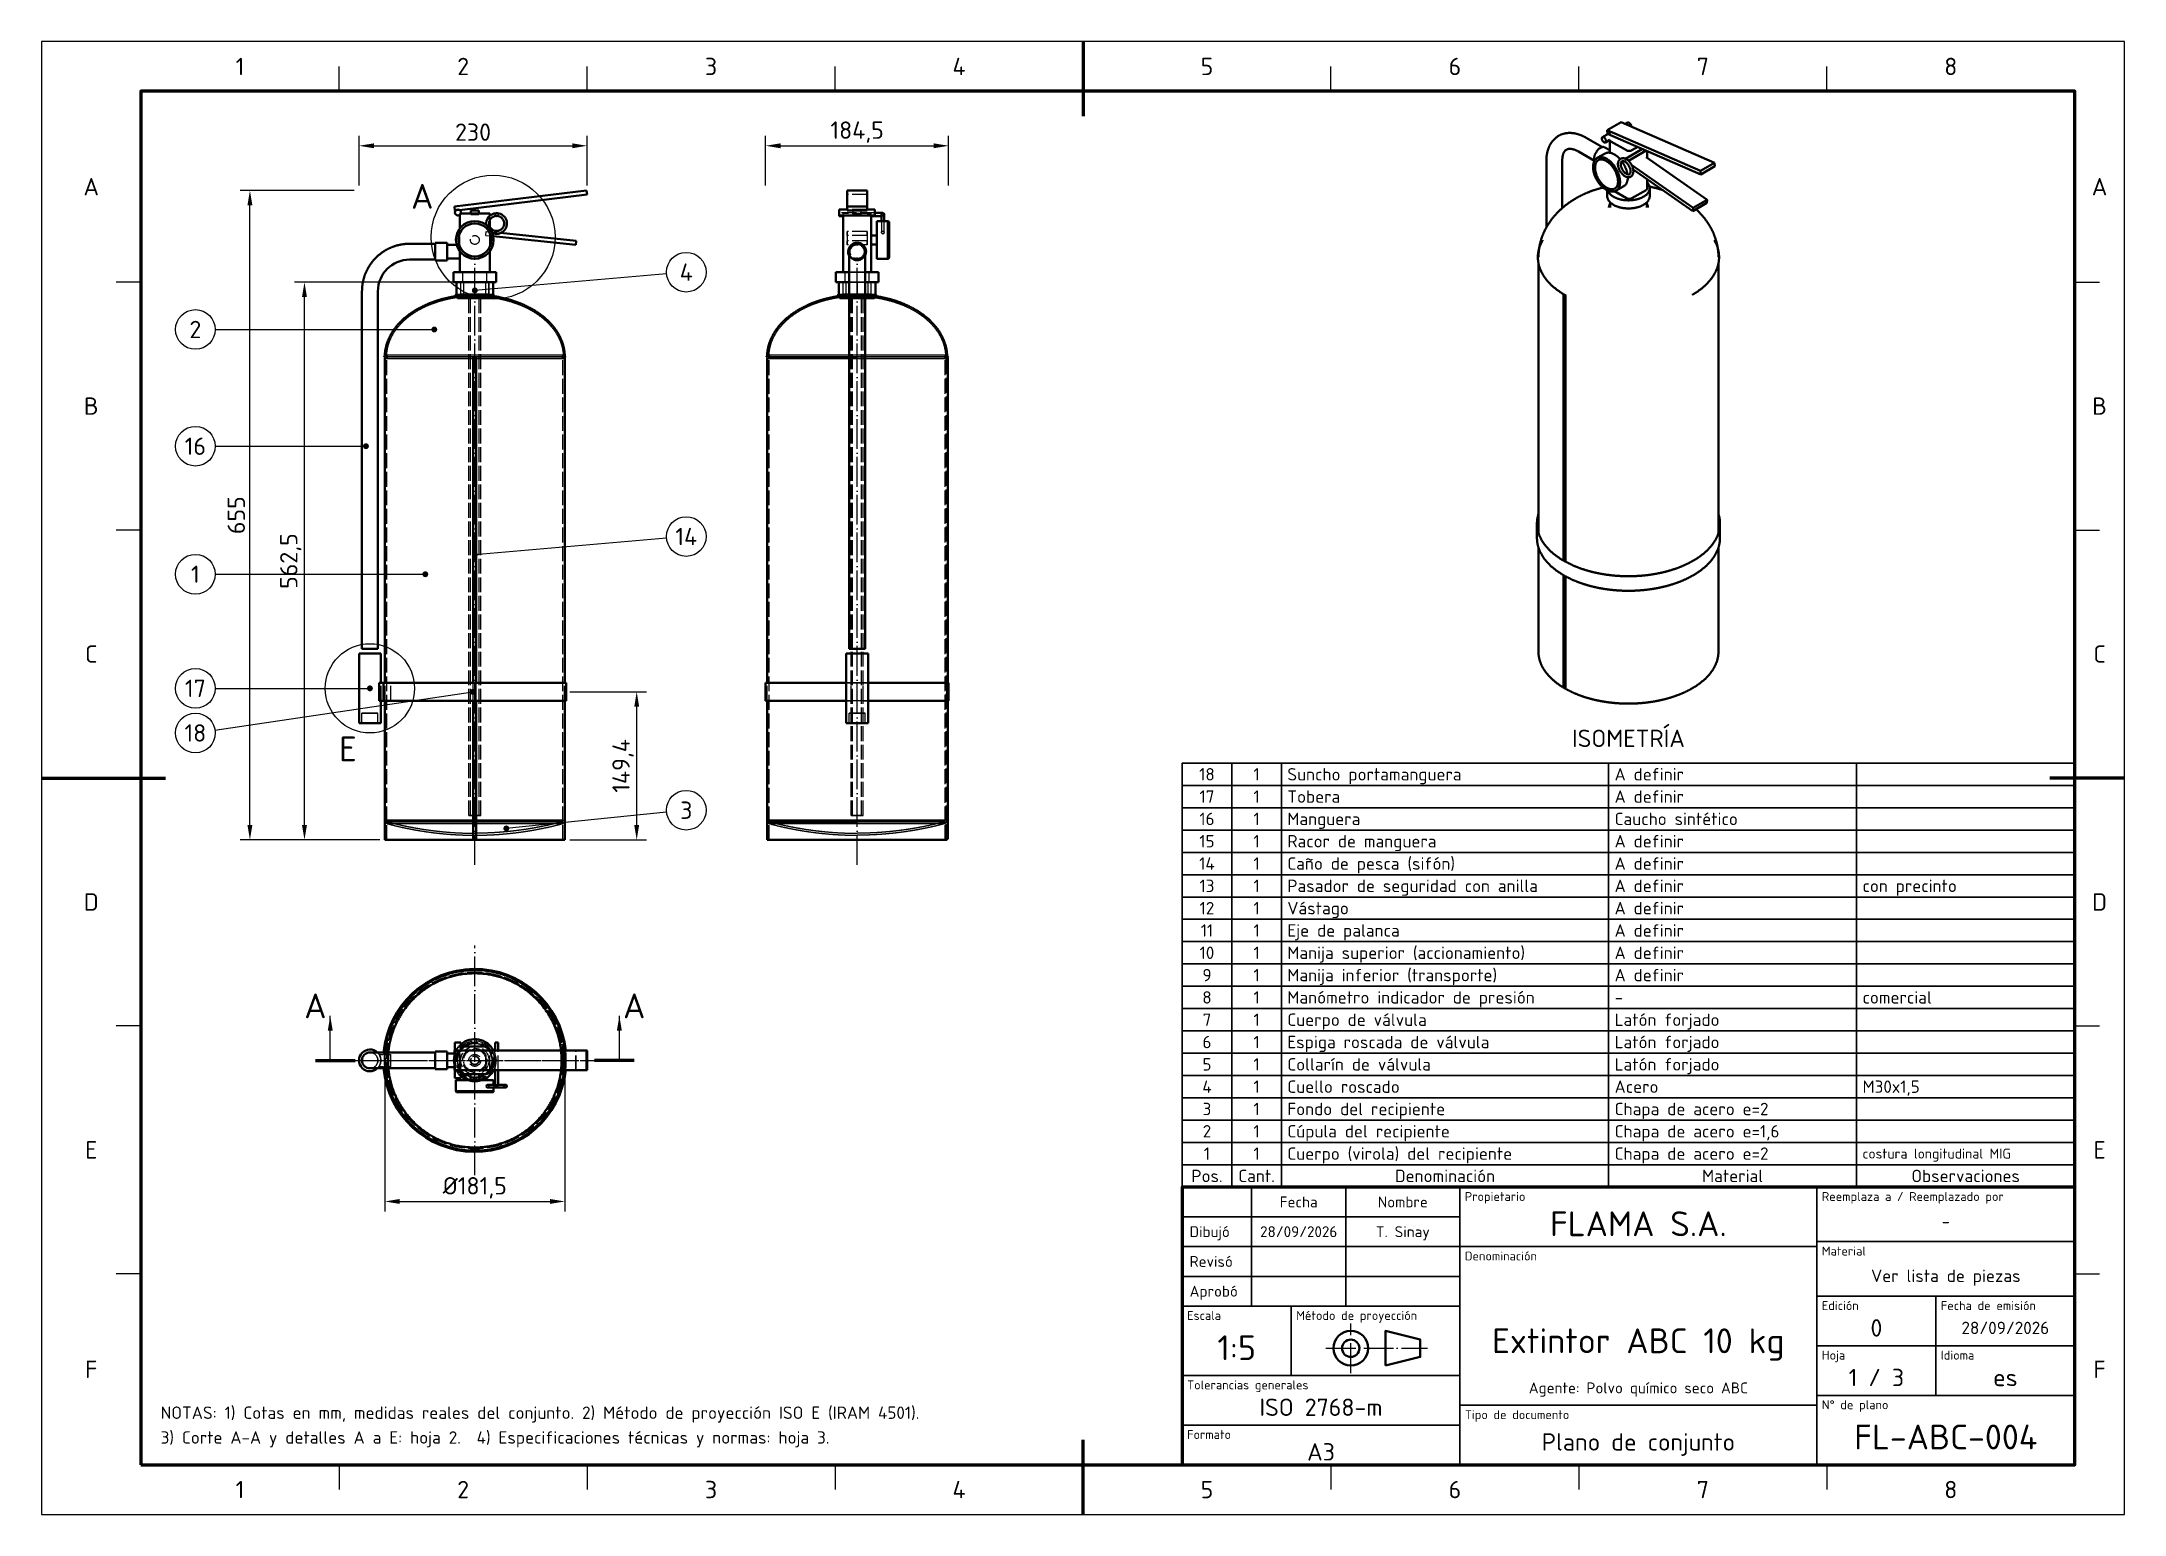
# Paper-space layout 'Lamina_A3' of a CAD drawing. Header units: millimetres. Extents: x 0 to 420, y 0 to 297.
# The model-space entities are those that its viewports show. They can reach past a viewport. Long polylines and large blocks are cut down to what shows.
import ezdxf
from ezdxf.enums import TextEntityAlignment as Align

# ---------------------------------------------------------------- set-up
doc = ezdxf.new("R2010")
doc.units = ezdxf.units.MM
doc.linetypes.add('ISO02-TRAZOS', pattern=[3.75, 3, -0.75])
doc.linetypes.add('ISO04-TRAZO-PUNTO', pattern=[7.625, 6, -0.75, 0.125, -0.75])
for name, color, linetype, lineweight in [('01-VISIBLE', 7, 'CONTINUOUS', 50), ('02-OCULTA', 4, 'ISO02-TRAZOS', 25), ('03-EJE', 1, 'ISO04-TRAZO-PUNTO', 25), ('04-COTA', 3, 'CONTINUOUS', 25), ('06-TEXTO', 7, 'CONTINUOUS', 25), ('07-RECUADRO', 7, 'CONTINUOUS', 70), ('08-FINA', 5, 'CONTINUOUS', 25), ('10-ROTULO', 7, 'CONTINUOUS', 35), ('11-TEXTO-ROTULO', 7, 'CONTINUOUS', 25)]:
    doc.layers.add(name, color=color, linetype=linetype, lineweight=lineweight)
doc.styles.add('ISO3098', font='isocpeur.ttf')
doc.dimstyles.new('FLAMA-ISO', dxfattribs={"dimtxt": 3.5, "dimasz": 3, "dimexe": 2, "dimexo": 1, "dimgap": 1, "dimtad": 1, "dimdec": 1, "dimtxsty": 'ISO3098', "dimcen": 2.5, "dimclrd": 3, "dimclre": 3, "dimclrt": 3, "dimazin": 3, "dimtfac": 1, "dimtmove": 0, "dimatfit": 3, "dimlwd": 25, "dimlwe": 25})

psp = doc.layouts.new('Lamina_A3')

msp = doc.modelspace()

# ---------------------------------------------------------------- texts
at = {"layer": '06-TEXTO', "style": 'ISO3098'}
for s, height, p in [('1', 3.5, (40, 292)), ('2', 3.5, (85, 292)), ('3', 3.5, (135, 292)), ('4', 3.5, (185, 292)), ('5', 3.5, (235, 292)), ('6', 3.5, (285, 292)), ('7', 3.5, (335, 292)), ('8', 3.5, (385, 292)), ('A', 3.5, (10, 267.75)), ('A', 3.5, (415, 267.75)), ('A', 5, (76.761, 265.815)), ('4', 3.5, (129.999, 250.509)), ('2', 3.5, (31, 238.954)), ('B', 3.5, (10, 223.5)), ('B', 3.5, (415, 223.5)), ('16', 3.5, (31, 215.411)), ('14', 3.5, (129.999, 197.2)), ('1', 3.5, (31, 189.589)), ('C', 3.5, (10, 173.5)), ('C', 3.5, (415, 173.5)), ('17', 3.5, (31, 166.58)), ('18', 3.5, (31, 157.58)), ('E', 5, (61.754, 154.364)), ('ISOMETRÍA', 3.5, (320, 156.5)), ('3', 3.5, (129.999, 142)), ('D', 3.5, (10, 123.5)), ('D', 3.5, (415, 123.5)), ('A', 5, (55.2, 102.55)), ('A', 5, (119.5, 102.55)), ('E', 3.5, (10, 73.5)), ('E', 3.5, (415, 73.5)), ('F', 3.5, (10, 29.25)), ('F', 3.5, (415, 29.25)), ('1', 3.5, (40, 5)), ('2', 3.5, (85, 5)), ('3', 3.5, (135, 5)), ('4', 3.5, (185, 5)), ('5', 3.5, (235, 5)), ('6', 3.5, (285, 5)), ('7', 3.5, (335, 5)), ('8', 3.5, (385, 5))]:
    msp.add_text(s, height=height, dxfattribs=at).set_placement(p, align=Align.MIDDLE_CENTER)
for s, p in [('NOTAS: 1) Cotas en mm, medidas reales del conjunto. 2) Método de proyección ISO E (IRAM 4501).', (24, 18.5)), ('3) Corte A-A y detalles A a E: hoja 2.  4) Especificaciones técnicas y normas: hoja 3.', (24, 13.5))]:
    msp.add_text(s, height=2.5, dxfattribs=at).set_placement(p, align=Align.BOTTOM_LEFT)
at = {"layer": '11-TEXTO-ROTULO', "style": 'ISO3098'}
for s, height, p in [('18', 2.5, (235, 149.25)), ('1', 2.5, (245, 149.25)), ('17', 2.5, (235, 144.75)), ('1', 2.5, (245, 144.75)), ('16', 2.5, (235, 140.25)), ('1', 2.5, (245, 140.25)), ('15', 2.5, (235, 135.75)), ('1', 2.5, (245, 135.75)), ('14', 2.5, (235, 131.25)), ('1', 2.5, (245, 131.25)), ('13', 2.5, (235, 126.75)), ('1', 2.5, (245, 126.75)), ('12', 2.5, (235, 122.25)), ('1', 2.5, (245, 122.25)), ('11', 2.5, (235, 117.75)), ('1', 2.5, (245, 117.75)), ('10', 2.5, (235, 113.25)), ('1', 2.5, (245, 113.25)), ('9', 2.5, (235, 108.75)), ('1', 2.5, (245, 108.75)), ('8', 2.5, (235, 104.25)), ('1', 2.5, (245, 104.25)), ('7', 2.5, (235, 99.75)), ('1', 2.5, (245, 99.75)), ('6', 2.5, (235, 95.25)), ('1', 2.5, (245, 95.25)), ('5', 2.5, (235, 90.75)), ('1', 2.5, (245, 90.75)), ('4', 2.5, (235, 86.25)), ('1', 2.5, (245, 86.25)), ('3', 2.5, (235, 81.75)), ('1', 2.5, (245, 81.75)), ('2', 2.5, (235, 77.25)), ('1', 2.5, (245, 77.25)), ('1', 2.5, (235, 72.75)), ('1', 2.5, (245, 72.75)), ('Pos.', 2.5, (235, 68.25)), ('Cant.', 2.5, (245, 68.25)), ('Denominación', 2.5, (283, 68.25)), ('Material', 2.5, (341, 68.25)), ('Observaciones', 2.5, (388, 68.25)), ('Fecha', 2.2, (253.5, 63)), ('Nombre', 2.2, (274.5, 63)), ('FLAMA S.A.', 5, (322, 58.6)), ('-', 2.5, (384, 59.1)), ('28/09/2026', 2.2, (253.5, 57)), ('T. Sinay', 2.2, (274.5, 57)), ('Ver lista de piezas', 2.5, (384, 48.1)), ('0', 3.5, (370, 37.6)), ('28/09/2026', 2.5, (396, 37.6)), ('1:5', 5, (241, 33.6)), ('Extintor ABC 10 kg', 5, (322, 35)), ('Agente: Polvo químico seco ABC', 2.2, (322, 25.5)), ('1 / 3', 3.5, (370, 27.6)), ('es', 3.5, (396, 27.6)), ('ISO 2768-m', 3.5, (258, 21.6)), ('FL-ABC-004', 5, (384, 15.6)), ('A3', 3.5, (258, 12.6)), ('Plano de conjunto', 3.5, (322, 14.6))]:
    msp.add_text(s, height=height, dxfattribs=at).set_placement(p, align=Align.MIDDLE_CENTER)
for s, height, p in [('Suncho portamanguera', 2.5, (251.2, 149.25)), ('A definir', 2.5, (317.2, 149.25)), ('Tobera', 2.5, (251.2, 144.75)), ('A definir', 2.5, (317.2, 144.75)), ('Manguera', 2.5, (251.2, 140.25)), ('Caucho sintético', 2.5, (317.2, 140.25)), ('Racor de manguera', 2.5, (251.2, 135.75)), ('A definir', 2.5, (317.2, 135.75)), ('Caño de pesca (sifón)', 2.5, (251.2, 131.25)), ('A definir', 2.5, (317.2, 131.25)), ('Pasador de seguridad con anilla', 2.5, (251.2, 126.75)), ('A definir', 2.5, (317.2, 126.75)), ('con precinto', 2.5, (367.2, 126.75)), ('Vástago', 2.5, (251.2, 122.25)), ('A definir', 2.5, (317.2, 122.25)), ('Eje de palanca', 2.5, (251.2, 117.75)), ('A definir', 2.5, (317.2, 117.75)), ('Manija superior (accionamiento)', 2.5, (251.2, 113.25)), ('A definir', 2.5, (317.2, 113.25)), ('Manija inferior (transporte)', 2.5, (251.2, 108.75)), ('A definir', 2.5, (317.2, 108.75)), ('Manómetro indicador de presión', 2.5, (251.2, 104.25)), ('comercial', 2.5, (367.2, 104.25)), ('Cuerpo de válvula', 2.5, (251.2, 99.75)), ('-', 2.5, (317.2, 104.25)), ('Latón forjado', 2.5, (317.2, 99.75)), ('Espiga roscada de válvula', 2.5, (251.2, 95.25)), ('Latón forjado', 2.5, (317.2, 95.25)), ('Collarín de válvula', 2.5, (251.2, 90.75)), ('Latón forjado', 2.5, (317.2, 90.75)), ('Cuello roscado', 2.5, (251.2, 86.25)), ('Acero', 2.5, (317.2, 86.25)), ('M30x1,5', 2.5, (367.2, 86.25)), ('Fondo del recipiente', 2.5, (251.2, 81.75)), ('Chapa de acero e=2', 2.5, (317.2, 81.75)), ('Cúpula del recipiente', 2.5, (251.2, 77.25)), ('Chapa de acero e=1,6', 2.5, (317.2, 77.25)), ('Cuerpo (virola) del recipiente', 2.5, (251.2, 72.75)), ('Chapa de acero e=2', 2.5, (317.2, 72.75)), ('costura longitudinal MIG', 2, (367.2, 72.75)), ('Dibujó', 2.2, (231.5, 57)), ('Revisó', 2.2, (231.5, 51)), ('Aprobó', 2.2, (231.5, 45))]:
    msp.add_text(s, height=height, dxfattribs=at).set_placement(p, align=Align.MIDDLE_LEFT)
for s, p in [('Propietario', (287, 65)), ('Reemplaza a / Reemplazado por', (359, 65)), ('Denominación', (287, 53)), ('Material', (359, 54)), ('Edición', (359, 43)), ('Fecha de emisión', (383, 43)), ('Escala', (231, 41)), ('Método de proyección', (253, 41)), ('Hoja', (359, 33)), ('Idioma', (383, 33)), ('Tolerancias generales', (231, 27)), ('Tipo de documento', (287, 21)), ('N° de plano', (359, 23)), ('Formato', (231, 17))]:
    msp.add_text(s, height=1.8, dxfattribs=at).set_placement(p, align=Align.TOP_LEFT)

# ---------------------------------------------------------------- dimensions: what is measured, and where the dimension line sits
at = {"layer": '04-COTA'}
for base, p1, p2, override in [((64, 276), (64, 267), (109.999, 267), {"dimlfac": 5}), ((145.999, 276), (145.999, 267), (182.899, 267), {"dimlfac": 5}), ((69.2, 63.1), (69.2, 91.55), (105.5, 91.55), {"dimlfac": 5, "dimpost": '%%c<>'})]:
    msp.add_linear_dim(base=base, p1=p1, p2=p2, dimstyle='FLAMA-ISO', override=override, dxfattribs=at).render()
for base, p1, p2 in [((42, 136), (64, 136), (64, 267)), ((53, 136), (69.2, 136), (84.35, 248.5)), ((119.999, 136), (105.5, 136), (105.5, 165.88))]:
    msp.add_linear_dim(base=base, p1=p1, p2=p2, angle=90, dimstyle='FLAMA-ISO', override={"dimlfac": 5}, dxfattribs=at).render()

# ---------------------------------------------------------------- hatches: boundary and pattern name
at = {"layer": '08-FINA'}
h = msp.add_hatch(color=7, dxfattribs=at)
h.dxf.hatch_style = 1
edge = h.paths.add_edge_path()
edge.add_arc((87.35, 246.839), 0.6, 0, 360)
h = msp.add_hatch(color=7, dxfattribs=at)
h.dxf.hatch_style = 1
edge = h.paths.add_edge_path()
edge.add_arc((79.182, 238.954), 0.6, 0, 360)
h = msp.add_hatch(color=7, dxfattribs=at)
h.dxf.hatch_style = 1
edge = h.paths.add_edge_path()
edge.add_arc((65.4, 215.411), 0.6, 0, 360)
h = msp.add_hatch(color=7, dxfattribs=at)
h.dxf.hatch_style = 1
edge = h.paths.add_edge_path()
edge.add_arc((87.35, 193.53), 0.6, 0, 360)
h = msp.add_hatch(color=7, dxfattribs=at)
h.dxf.hatch_style = 1
edge = h.paths.add_edge_path()
edge.add_arc((77.367, 189.589), 0.6, 0, 360)
h = msp.add_hatch(color=7, dxfattribs=at)
h.dxf.hatch_style = 1
edge = h.paths.add_edge_path()
edge.add_arc((66.2, 166.58), 0.6, 0, 360)
h = msp.add_hatch(color=7, dxfattribs=at)
h.dxf.hatch_style = 1
edge = h.paths.add_edge_path()
edge.add_arc((86.946, 165.88), 0.6, 0, 360)
h = msp.add_hatch(color=7, dxfattribs=at)
h.dxf.hatch_style = 1
edge = h.paths.add_edge_path()
edge.add_arc((93.703, 138.33), 0.6, 0, 360)
h = msp.add_hatch(color=7, dxfattribs=at)
h.dxf.hatch_style = 1
h.paths.add_polyline_path([(58.2, 100.55), (57.7, 97.55), (58.7, 97.55)])
h = msp.add_hatch(color=7, dxfattribs=at)
h.dxf.hatch_style = 1
h.paths.add_polyline_path([(116.5, 100.55), (116, 97.55), (117, 97.55)])

# ---------------------------------------------------------------- linework, layer by layer
at = {"layer": '01-VISIBLE'}
for p, q in [((314.731, 275.739), (311.502, 277.604)), ((314.75, 277.731), (316.529, 278.758)), ((315.35, 276.692), (316.23, 277.2)), ((315.688, 279.124), (318.517, 280.757)), ((315.757, 278.436), (315.688, 279.124)), ((315.688, 279.124), (334.532, 270.917)), ((315.757, 278.436), (334.601, 270.229)), ((316.23, 274.599), (316.23, 277.212)), ((318.517, 280.757), (337.36, 272.55)), ((319.358, 280.391), (319.841, 280.671)), ((313.131, 272.968), (309.902, 274.832)), ((315.272, 274.44), (313.716, 273.542)), ((316.23, 275.105), (315.243, 275.674)), ((316.464, 276.885), (319.576, 275.089)), ((319.378, 273.384), (322.809, 275.365)), ((319.977, 272.992), (323.538, 275.047)), ((320.707, 275.089), (321.884, 275.768)), ((323.536, 273.707), (335.865, 265.092)), ((323.77, 273.543), (323.77, 274.946)), ((303.445, 272.952), (303.445, 259.53)), ((306.645, 272.952), (306.645, 263.439)), ((320.707, 272.074), (333.037, 263.459)), ((320.949, 271.248), (332.978, 262.844)), ((323.77, 267.386), (323.77, 269.277)), ((334.532, 270.917), (337.36, 272.55)), ((334.601, 270.229), (334.532, 270.917)), ((334.601, 270.229), (337.429, 271.862)), ((337.429, 271.862), (337.36, 272.55)), ((83.253, 263.728), (109.901, 267)), ((84.263, 263.046), (109.999, 266.206)), ((109.999, 266.206), (109.901, 267)), ((166.449, 267), (162.449, 267)), ((162.449, 263.728), (162.449, 267)), ((166.449, 263.728), (166.449, 267)), ((315.72, 265.835), (315.72, 267.018)), ((317.169, 266.816), (319.576, 265.427)), ((319.072, 267.858), (317.516, 266.96)), ((320.707, 265.427), (323.536, 267.06)), ((324.28, 265.835), (324.28, 267.468)), ((333.037, 263.459), (335.865, 265.092)), ((335.806, 264.477), (335.865, 265.092)), ((83.35, 262.934), (83.253, 263.728)), ((83.35, 262.934), (83.523, 262.955)), ((84.35, 259.341), (84.35, 262.087)), ((85.15, 262.334), (89.55, 262.334)), ((86.55, 262.334), (86.55, 262.934)), ((88.15, 262.334), (88.15, 262.934)), ((90.35, 261.872), (90.35, 262.334)), ((90.35, 259.742), (90.35, 260.926)), ((162.449, 263.134), (160.849, 263.134)), ((168.049, 261.934), (160.849, 261.934)), ((161.649, 261.814), (160.849, 261.814)), ((161.649, 250.5), (161.649, 261.934)), ((166.449, 263.728), (162.449, 263.728)), ((162.449, 262.934), (162.449, 263.728)), ((166.449, 262.934), (162.449, 262.934)), ((166.449, 262.934), (166.449, 263.728)), ((168.049, 263.134), (166.449, 263.134)), ((167.249, 250.5), (167.249, 261.934)), ((169.369, 261.814), (167.249, 261.814)), ((169.649, 262.454), (168.049, 262.454)), ((168.449, 260.809), (170.649, 260.809)), ((316.32, 263.549), (316.32, 264.573)), ((323.68, 263.549), (323.68, 264.573)), ((332.978, 262.844), (335.806, 264.477)), ((332.978, 262.844), (333.037, 263.459)), ((79.35, 256.242), (74.2, 256.242)), ((81.75, 256.442), (79.35, 256.442)), ((91.075, 257.761), (107.703, 256.013)), ((92.543, 258.411), (107.787, 256.809)), ((107.703, 256.013), (107.787, 256.809)), ((167.249, 257.909), (168.449, 257.909)), ((79.35, 253.042), (74.2, 253.042)), ((81.75, 252.842), (79.35, 252.842)), ((83.675, 256.042), (81.75, 256.042)), ((84.35, 253.242), (81.75, 253.242)), ((84.35, 250.5), (84.35, 254.676)), ((90.35, 250.5), (90.35, 254.676)), ((167.249, 256.109), (168.449, 256.109)), ((168.449, 253.209), (170.649, 253.209)), ((301.85, 197.932), (301.85, 252.306)), ((338.15, 197.932), (338.15, 252.306)), ((83.07, 248.5), (83.07, 250.5)), ((83.67, 245.956), (83.67, 248.5)), ((91.03, 245.956), (91.03, 248.5)), ((91.63, 248.5), (91.63, 250.5)), ((160.169, 248.5), (160.169, 250.5)), ((160.769, 245.956), (160.769, 248.5)), ((168.129, 245.7), (168.129, 248.5)), ((168.729, 248.5), (168.729, 250.5)), ((64.6, 246.642), (64.6, 174.58)), ((67.8, 246.642), (67.8, 174.58)), ((162.849, 246.642), (162.849, 174.58)), ((166.049, 246.642), (166.049, 174.58)), ((306.869, 246.034), (306.92, 246.064)), ((306.869, 246.034), (307.293, 245.789)), ((306.869, 192.363), (306.869, 246.034)), ((307.293, 245.789), (307.345, 245.819)), ((307.293, 192.122), (307.293, 245.789)), ((69.2, 167.68), (69.2, 233.185)), ((87.05, 233.235), (87.65, 233.235)), ((87.05, 167.68), (87.05, 233.235)), ((87.65, 167.68), (87.65, 233.235)), ((105.5, 167.68), (105.5, 233.435)), ((146.299, 167.68), (146.299, 233.185)), ((182.719, 233.235), (182.646, 233.235)), ((182.719, 167.68), (182.719, 233.235)), ((301.55, 196.906), (301.55, 199.846)), ((338.45, 196.906), (338.45, 199.846)), ((301.85, 173.979), (301.85, 194.993)), ((338.15, 173.979), (338.15, 194.993)), ((306.869, 166.806), (306.869, 189.423)), ((307.293, 166.561), (307.293, 189.183)), ((64, 159.58), (64, 173.58)), ((68.4, 167.68), (68.4, 173.58)), ((162.249, 159.58), (162.249, 173.58)), ((166.649, 159.58), (166.649, 173.58)), ((68.091, 167.68), (68.939, 167.68)), ((68.091, 164.08), (68.091, 167.68)), ((68.091, 164.08), (68.939, 164.08)), ((68.4, 159.58), (68.4, 164.08)), ((68.939, 164.08), (68.939, 167.68)), ((69.2, 136), (69.2, 164.08)), ((87.05, 136.2), (87.05, 164.08)), ((87.65, 136.2), (87.65, 164.08)), ((105.5, 136), (105.5, 164.08)), ((105.8, 164.08), (105.8, 167.68)), ((145.999, 164.08), (145.999, 167.68)), ((146.299, 136), (146.299, 164.08)), ((182.719, 136.2), (182.719, 164.08)), ((182.899, 164.08), (182.899, 167.68)), ((306.869, 166.806), (307.293, 166.561)), ((87.05, 136.2), (87.65, 136.2)), ((182.599, 136), (182.599, 136.2)), ((79.35, 93.15), (74.2, 93.15)), ((81.75, 93.35), (79.35, 93.35)), ((83.253, 92.95), (81.75, 92.95)), ((83.253, 89.55), (83.253, 93.55)), ((83.253, 93.55), (109.901, 93.55)), ((83.35, 93.55), (83.35, 95.15)), ((84.55, 93.55), (84.55, 95.15)), ((85.15, 94.35), (89.55, 94.35)), ((91.43, 93.55), (91.43, 95.15)), ((92.07, 93.55), (92.07, 95.15)), ((109.901, 89.55), (109.901, 93.55)), ((109.999, 93.55), (109.901, 93.55)), ((109.999, 89.55), (109.999, 93.55)), ((79.35, 89.95), (74.2, 89.95)), ((81.75, 89.75), (79.35, 89.75)), ((83.253, 90.15), (81.75, 90.15)), ((83.253, 89.55), (109.901, 89.55)), ((83.35, 87.95), (83.35, 89.55)), ((84.55, 87.95), (84.55, 89.55)), ((85.15, 88.75), (89.55, 88.75)), ((86.45, 88.75), (86.45, 87.55)), ((88.25, 88.75), (88.25, 87.55)), ((91.43, 86.629), (91.43, 89.55)), ((92.07, 86.629), (92.07, 89.55)), ((109.999, 89.55), (109.901, 89.55)), ((83.55, 87.55), (83.55, 85.35)), ((91.15, 87.55), (91.15, 86.63)), ((91.15, 86.07), (91.15, 85.35)), ((87.05, 73.28), (87.05, 73.283)), ((87.05, 73.28), (87.65, 73.28)), ((87.65, 73.28), (87.65, 73.283))]:
    msp.add_line(p, q, dxfattribs=at)
for points in [[(311.502, 277.604), (311.414, 277.653), (311.326, 277.702), (311.238, 277.75), (311.149, 277.797), (311.059, 277.843), (310.969, 277.887), (310.878, 277.931), (310.787, 277.973), (310.695, 278.015), (310.603, 278.055), (310.51, 278.094), (310.417, 278.132), (310.323, 278.168), (310.229, 278.203), (310.134, 278.237), (310.039, 278.27), (309.944, 278.301), (309.847, 278.33), (309.751, 278.359), (309.654, 278.386), (309.557, 278.411), (309.459, 278.435), (309.361, 278.457), (309.262, 278.477), (309.163, 278.496), (309.064, 278.514), (308.965, 278.529), (308.865, 278.543), (308.765, 278.555), (308.665, 278.566), (308.565, 278.574), (308.465, 278.581), (308.364, 278.585), (308.264, 278.588), (308.163, 278.589), (308.063, 278.588), (307.962, 278.585), (307.862, 278.579), (307.761, 278.572), (307.661, 278.563), (307.561, 278.551), (307.461, 278.538), (307.362, 278.522), (307.263, 278.504), (307.164, 278.484), (307.066, 278.462), (306.969, 278.437), (306.872, 278.411), (306.775, 278.382), (306.68, 278.351), (306.585, 278.318), (306.491, 278.282), (306.397, 278.245), (306.305, 278.205), (306.213, 278.163), (306.123, 278.119), (306.034, 278.073), (305.945, 278.025), (305.858, 277.974), (305.772, 277.922), (305.688, 277.868), (305.604, 277.811), (305.522, 277.753), (305.442, 277.693), (305.362, 277.631), (305.285, 277.567), (305.208, 277.501), (305.134, 277.434), (305.061, 277.365), (304.989, 277.294), (304.919, 277.222), (304.851, 277.148), (304.784, 277.073), (304.719, 276.996), (304.656, 276.918), (304.594, 276.838), (304.534, 276.758), (304.476, 276.676), (304.42, 276.592), (304.365, 276.508), (304.312, 276.422), (304.261, 276.336), (304.211, 276.248), (304.163, 276.16), (304.117, 276.07), (304.072, 275.98), (304.03, 275.889), (303.989, 275.797), (303.949, 275.705), (303.911, 275.612), (303.875, 275.518), (303.841, 275.423), (303.808, 275.328), (303.776, 275.233), (303.746, 275.137), (303.718, 275.04), (303.691, 274.943), (303.666, 274.846), (303.642, 274.748), (303.62, 274.65), (303.599, 274.551), (303.58, 274.453), (303.562, 274.354), (303.545, 274.255), (303.53, 274.155), (303.516, 274.056), (303.503, 273.956), (303.492, 273.856), (303.482, 273.756), (303.473, 273.655), (303.465, 273.555), (303.459, 273.455), (303.454, 273.354), (303.45, 273.254), (303.447, 273.153), (303.445, 273.053), (303.445, 272.952)], [(315.35, 276.692), (315.254, 276.664), (315.155, 276.677), (315.062, 276.715), (314.978, 276.771), (314.902, 276.838), (314.835, 276.913), (314.777, 276.995), (314.726, 277.083), (314.684, 277.175), (314.653, 277.27), (314.632, 277.369), (314.626, 277.47), (314.639, 277.569), (314.678, 277.662), (314.75, 277.731)], [(314.75, 277.731), (314.799, 277.751), (314.851, 277.759), (314.903, 277.756), (314.954, 277.744), (315.003, 277.726), (315.05, 277.702)], [(315.05, 277.702), (315.139, 277.639), (315.218, 277.564), (315.288, 277.48), (315.348, 277.39), (315.397, 277.293), (315.437, 277.191), (315.463, 277.086), (315.474, 276.978), (315.465, 276.869), (315.427, 276.768), (315.35, 276.692)], [(316.23, 277.212), (316.239, 277.142), (316.265, 277.077), (316.303, 277.019), (316.351, 276.967), (316.406, 276.923), (316.464, 276.885)], [(319.841, 280.671), (319.89, 280.691), (319.942, 280.699), (319.994, 280.695), (320.045, 280.684), (320.095, 280.665), (320.141, 280.641)], [(320.141, 280.641), (320.226, 280.583), (320.301, 280.513), (320.367, 280.435), (320.425, 280.351), (320.475, 280.261), (320.515, 280.167), (320.545, 280.069), (320.562, 279.968), (320.564, 279.866)], [(307.502, 275.229), (307.416, 275.174), (307.336, 275.111), (307.262, 275.042), (307.194, 274.967), (307.131, 274.888), (307.074, 274.804), (307.021, 274.718), (306.974, 274.628), (306.93, 274.537), (306.89, 274.443), (306.855, 274.349), (306.822, 274.253), (306.793, 274.155), (306.768, 274.057), (306.744, 273.959), (306.724, 273.859), (306.707, 273.76), (306.691, 273.659), (306.678, 273.559), (306.668, 273.458), (306.659, 273.357), (306.653, 273.256), (306.648, 273.155), (306.646, 273.053), (306.645, 272.952)], [(309.902, 274.832), (309.813, 274.882), (309.724, 274.931), (309.634, 274.977), (309.543, 275.022), (309.452, 275.065), (309.359, 275.107), (309.266, 275.146), (309.171, 275.183), (309.076, 275.217), (308.98, 275.249), (308.883, 275.279), (308.785, 275.305), (308.686, 275.329), (308.587, 275.349), (308.487, 275.365), (308.386, 275.378), (308.285, 275.386), (308.184, 275.389), (308.083, 275.387), (307.982, 275.379), (307.881, 275.364), (307.782, 275.343), (307.686, 275.313), (307.592, 275.275), (307.502, 275.229)], [(317.516, 266.96), (317.427, 266.913), (317.336, 266.872), (317.241, 266.838), (317.145, 266.81), (317.047, 266.788), (316.948, 266.773), (316.848, 266.764), (316.748, 266.761), (316.647, 266.763), (316.547, 266.771), (316.448, 266.784), (316.349, 266.801), (316.251, 266.823), (316.154, 266.849), (316.058, 266.879), (315.964, 266.913), (315.871, 266.95), (315.779, 266.99), (315.688, 267.033), (315.599, 267.079), (315.511, 267.128), (315.424, 267.179), (315.339, 267.232), (315.256, 267.287), (315.174, 267.345), (315.093, 267.404), (315.013, 267.465), (314.935, 267.529), (314.858, 267.593), (314.783, 267.659), (314.709, 267.727), (314.636, 267.796), (314.565, 267.867), (314.495, 267.939), (314.426, 268.012), (314.359, 268.086), (314.293, 268.162), (314.228, 268.239), (314.165, 268.316), (314.103, 268.395), (314.042, 268.475), (313.983, 268.556), (313.924, 268.638), (313.867, 268.72), (313.812, 268.804), (313.758, 268.888), (313.705, 268.974), (313.653, 269.06), (313.603, 269.147), (313.554, 269.234), (313.507, 269.323), (313.461, 269.412), (313.416, 269.502), (313.373, 269.592), (313.331, 269.684), (313.291, 269.776), (313.252, 269.868), (313.215, 269.961), (313.18, 270.055), (313.146, 270.15), (313.113, 270.245), (313.082, 270.34), (313.053, 270.436), (313.026, 270.533), (313.001, 270.63), (312.977, 270.727), (312.955, 270.825), (312.936, 270.924), (312.918, 271.022), (312.902, 271.122), (312.889, 271.221), (312.878, 271.321), (312.869, 271.421), (312.863, 271.521), (312.86, 271.621), (312.859, 271.721), (312.861, 271.822), (312.865, 271.922), (312.873, 272.022), (312.885, 272.122), (312.899, 272.221), (312.917, 272.32), (312.939, 272.418), (312.965, 272.515), (312.995, 272.61), (313.029, 272.705), (313.068, 272.797), (313.111, 272.888), (313.16, 272.976), (313.212, 273.061), (313.27, 273.143), (313.333, 273.221), (313.401, 273.296), (313.473, 273.365), (313.55, 273.43), (313.631, 273.489), (313.716, 273.542)], [(313.14, 272.941), (313.11, 273.038), (313.09, 273.137), (313.077, 273.237), (313.071, 273.338), (313.071, 273.439), (313.077, 273.54), (313.089, 273.64), (313.105, 273.74), (313.125, 273.839), (313.149, 273.937), (313.178, 274.033), (313.21, 274.129), (313.245, 274.224), (313.283, 274.317), (313.325, 274.409), (313.37, 274.5), (313.417, 274.589), (313.468, 274.677), (313.521, 274.762), (313.577, 274.846), (313.636, 274.929), (313.697, 275.009), (313.761, 275.087), (313.828, 275.162), (313.898, 275.235), (313.97, 275.306), (314.046, 275.373), (314.124, 275.437), (314.205, 275.497), (314.289, 275.553), (314.376, 275.604), (314.466, 275.649), (314.56, 275.689), (314.655, 275.721), (314.754, 275.744), (314.854, 275.757), (314.955, 275.758), (315.055, 275.745), (315.152, 275.717), (315.243, 275.674)], [(317.276, 267.376), (317.186, 267.329), (317.093, 267.291), (316.997, 267.261), (316.898, 267.24), (316.798, 267.226), (316.697, 267.22), (316.597, 267.222), (316.496, 267.23), (316.396, 267.244), (316.297, 267.263), (316.199, 267.288), (316.103, 267.318), (316.008, 267.352), (315.914, 267.39), (315.823, 267.431), (315.732, 267.476), (315.644, 267.524), (315.556, 267.575), (315.471, 267.629), (315.387, 267.685), (315.305, 267.744), (315.224, 267.804), (315.145, 267.867), (315.068, 267.931), (314.992, 267.998), (314.917, 268.066), (314.845, 268.136), (314.773, 268.207), (314.703, 268.28), (314.635, 268.354), (314.568, 268.43), (314.503, 268.507), (314.439, 268.585), (314.377, 268.664), (314.316, 268.745), (314.256, 268.826), (314.198, 268.909), (314.142, 268.992), (314.087, 269.077), (314.033, 269.162), (313.981, 269.249), (313.931, 269.336), (313.882, 269.424), (313.835, 269.514), (313.789, 269.603), (313.745, 269.694), (313.702, 269.786), (313.661, 269.878), (313.622, 269.971), (313.585, 270.065), (313.549, 270.159), (313.515, 270.254), (313.483, 270.35), (313.453, 270.446), (313.425, 270.543), (313.399, 270.64), (313.375, 270.738), (313.353, 270.837), (313.333, 270.936), (313.316, 271.035), (313.301, 271.135), (313.289, 271.235), (313.28, 271.336), (313.273, 271.436), (313.269, 271.537), (313.269, 271.638), (313.271, 271.739), (313.277, 271.84), (313.287, 271.94), (313.301, 272.04), (313.319, 272.139), (313.342, 272.237), (313.369, 272.335), (313.402, 272.43), (313.44, 272.524), (313.483, 272.615), (313.532, 272.703), (313.588, 272.787), (313.649, 272.867), (313.717, 272.941), (313.791, 273.01), (313.871, 273.072), (313.956, 273.126)], [(315.616, 273.354), (315.524, 273.405), (315.431, 273.453), (315.336, 273.498), (315.239, 273.54), (315.141, 273.579), (315.042, 273.613), (314.941, 273.644), (314.839, 273.67), (314.736, 273.69), (314.632, 273.706), (314.527, 273.716), (314.422, 273.72), (314.317, 273.717), (314.212, 273.707), (314.108, 273.69), (314.006, 273.664), (313.906, 273.631), (313.809, 273.591), (313.716, 273.542)], [(315.496, 272.95), (315.407, 272.999), (315.317, 273.045), (315.225, 273.088), (315.132, 273.127), (315.036, 273.162), (314.94, 273.192), (314.842, 273.218), (314.742, 273.238), (314.642, 273.252), (314.541, 273.26), (314.44, 273.26), (314.339, 273.252), (314.239, 273.235), (314.141, 273.208), (314.046, 273.172), (313.956, 273.126)], [(318.298, 273.315), (318.229, 273.39), (318.159, 273.464), (318.088, 273.537), (318.014, 273.608), (317.94, 273.678), (317.864, 273.747), (317.787, 273.814), (317.709, 273.879), (317.629, 273.942), (317.548, 274.004), (317.465, 274.064), (317.381, 274.122), (317.295, 274.177), (317.208, 274.23), (317.119, 274.281), (317.029, 274.329), (316.938, 274.375), (316.845, 274.417), (316.751, 274.456), (316.655, 274.492), (316.558, 274.524), (316.46, 274.552), (316.361, 274.575), (316.26, 274.594), (316.159, 274.608), (316.057, 274.616), (315.955, 274.618), (315.853, 274.614), (315.752, 274.603), (315.651, 274.585), (315.553, 274.56), (315.456, 274.527), (315.362, 274.487), (315.272, 274.44)], [(317.516, 266.96), (317.601, 267.014), (317.682, 267.075), (317.758, 267.141), (317.829, 267.214), (317.894, 267.291), (317.954, 267.372), (318.009, 267.457), (318.058, 267.546), (318.101, 267.637), (318.14, 267.73), (318.174, 267.826), (318.204, 267.922), (318.229, 268.02), (318.25, 268.119), (318.268, 268.219), (318.281, 268.319), (318.291, 268.42), (318.298, 268.521), (318.302, 268.622), (318.303, 268.723), (318.301, 268.824), (318.296, 268.925), (318.289, 269.026), (318.279, 269.126), (318.267, 269.227), (318.253, 269.327), (318.236, 269.427), (318.217, 269.526), (318.197, 269.625), (318.174, 269.724), (318.149, 269.822), (318.123, 269.919), (318.095, 270.017), (318.065, 270.113), (318.033, 270.209), (318, 270.305), (317.965, 270.4), (317.929, 270.494), (317.891, 270.588), (317.852, 270.681), (317.811, 270.774), (317.768, 270.865), (317.725, 270.957), (317.679, 271.047), (317.633, 271.137), (317.585, 271.226), (317.535, 271.314), (317.485, 271.402), (317.433, 271.488), (317.379, 271.574), (317.324, 271.659), (317.268, 271.743), (317.211, 271.827), (317.152, 271.909), (317.092, 271.991), (317.031, 272.071), (316.969, 272.151), (316.905, 272.229), (316.84, 272.306), (316.773, 272.383), (316.706, 272.458), (316.637, 272.532), (316.566, 272.604), (316.495, 272.676), (316.422, 272.746), (316.347, 272.814), (316.271, 272.881), (316.194, 272.947), (316.116, 273.011), (316.036, 273.073), (315.955, 273.133), (315.872, 273.191), (315.788, 273.248), (315.703, 273.302), (315.616, 273.354)], [(316.058, 274.616), (316.086, 274.631), (316.114, 274.646), (316.143, 274.66), (316.172, 274.673), (316.201, 274.686), (316.23, 274.699)], [(318.394, 273.379), (318.31, 273.324), (318.233, 273.26), (318.164, 273.188), (318.102, 273.109), (318.049, 273.024), (318.003, 272.934), (317.966, 272.841), (317.936, 272.745), (317.913, 272.648), (317.897, 272.549), (317.886, 272.449), (317.882, 272.349), (317.883, 272.248), (317.888, 272.148), (317.898, 272.048), (317.913, 271.949), (317.931, 271.85), (317.953, 271.752), (317.978, 271.655), (318.007, 271.559), (318.039, 271.464), (318.074, 271.37), (318.112, 271.277), (318.153, 271.185), (318.197, 271.095), (318.243, 271.006), (318.292, 270.918), (318.343, 270.832), (318.397, 270.747), (318.454, 270.664), (318.513, 270.583), (318.574, 270.504), (318.638, 270.426), (318.704, 270.351), (318.773, 270.278), (318.845, 270.208), (318.918, 270.14), (318.995, 270.074), (319.074, 270.012), (319.155, 269.954), (319.239, 269.899), (319.326, 269.848), (319.415, 269.802), (319.506, 269.761), (319.6, 269.725), (319.696, 269.696), (319.794, 269.674), (319.893, 269.66), (319.994, 269.655), (320.094, 269.659), (320.193, 269.672), (320.291, 269.697), (320.385, 269.731), (320.474, 269.776)], [(319.382, 273.387), (319.286, 273.424), (319.189, 273.455), (319.089, 273.479), (318.988, 273.494), (318.886, 273.501), (318.783, 273.498), (318.682, 273.484), (318.582, 273.46), (318.486, 273.425), (318.394, 273.379)], [(319.317, 273.339), (319.328, 273.345), (319.338, 273.352), (319.348, 273.36), (319.358, 273.368), (319.368, 273.376), (319.378, 273.384)], [(319.317, 273.339), (319.337, 273.34), (319.358, 273.338), (319.378, 273.333), (319.397, 273.327), (319.416, 273.318), (319.434, 273.309)], [(319.317, 273.339), (319.337, 273.329), (319.356, 273.319), (319.376, 273.308), (319.396, 273.298), (319.415, 273.287), (319.434, 273.276)], [(319.378, 273.384), (319.379, 273.385), (319.38, 273.385), (319.381, 273.386), (319.382, 273.386), (319.384, 273.386), (319.385, 273.385)], [(319.434, 273.309), (319.457, 273.295), (319.478, 273.279), (319.498, 273.261), (319.517, 273.243), (319.535, 273.223), (319.552, 273.203)], [(319.434, 273.276), (319.454, 273.264), (319.474, 273.253), (319.494, 273.24), (319.513, 273.228), (319.533, 273.215), (319.552, 273.203)], [(319.552, 273.203), (319.59, 273.215), (319.629, 273.216), (319.668, 273.209), (319.706, 273.196), (319.742, 273.179), (319.776, 273.158)], [(320.707, 275.089), (320.611, 275.042), (320.511, 275.006), (320.407, 274.98), (320.301, 274.963), (320.195, 274.954), (320.088, 274.954), (319.981, 274.963), (319.876, 274.98), (319.772, 275.006), (319.672, 275.042), (319.576, 275.089)], [(320.474, 269.776), (320.559, 269.832), (320.636, 269.896), (320.706, 269.969), (320.768, 270.049), (320.822, 270.135), (320.867, 270.225), (320.904, 270.319), (320.934, 270.415), (320.957, 270.513), (320.973, 270.613), (320.983, 270.714), (320.987, 270.814), (320.986, 270.915), (320.98, 271.016), (320.969, 271.117), (320.954, 271.217), (320.936, 271.316), (320.913, 271.414), (320.887, 271.512), (320.858, 271.608), (320.825, 271.704), (320.789, 271.798), (320.751, 271.892), (320.709, 271.984), (320.665, 272.075), (320.618, 272.164), (320.568, 272.252), (320.516, 272.338), (320.461, 272.423), (320.404, 272.506), (320.344, 272.588), (320.282, 272.667), (320.217, 272.745), (320.15, 272.82), (320.08, 272.893), (320.008, 272.964), (319.933, 273.031), (319.856, 273.096), (319.776, 273.158)], [(317.276, 267.376), (317.36, 267.43), (317.438, 267.493), (317.509, 267.563), (317.573, 267.64), (317.63, 267.722), (317.681, 267.809), (317.725, 267.898), (317.763, 267.991), (317.795, 268.086), (317.822, 268.182), (317.844, 268.279), (317.862, 268.378), (317.876, 268.477), (317.885, 268.577), (317.891, 268.676), (317.893, 268.776), (317.892, 268.877), (317.888, 268.976), (317.881, 269.076), (317.872, 269.176), (317.859, 269.275), (317.845, 269.374), (317.828, 269.473), (317.808, 269.571), (317.787, 269.669), (317.763, 269.766), (317.737, 269.863), (317.71, 269.959), (317.68, 270.054), (317.649, 270.149), (317.615, 270.244), (317.58, 270.337), (317.544, 270.43), (317.506, 270.523), (317.466, 270.615), (317.424, 270.706), (317.381, 270.796), (317.336, 270.886), (317.29, 270.974), (317.242, 271.062), (317.193, 271.149), (317.143, 271.236), (317.091, 271.321), (317.037, 271.406), (316.982, 271.489), (316.926, 271.572), (316.868, 271.654), (316.809, 271.734), (316.748, 271.814), (316.686, 271.893), (316.623, 271.97), (316.558, 272.046), (316.492, 272.121), (316.424, 272.195), (316.355, 272.267), (316.284, 272.338), (316.212, 272.407), (316.139, 272.475), (316.064, 272.542), (315.987, 272.606), (315.909, 272.669), (315.83, 272.729), (315.749, 272.788), (315.666, 272.844), (315.582, 272.898), (315.496, 272.95)], [(319.294, 272.805), (319.206, 272.852), (319.113, 272.891), (319.018, 272.921), (318.919, 272.938), (318.819, 272.939), (318.721, 272.916), (318.635, 272.867), (318.566, 272.795), (318.515, 272.708), (318.481, 272.614), (318.458, 272.516), (318.446, 272.417), (318.442, 272.317), (318.445, 272.216), (318.454, 272.117), (318.469, 272.017), (318.489, 271.919), (318.513, 271.822), (318.542, 271.726), (318.574, 271.631), (318.61, 271.537), (318.65, 271.445), (318.693, 271.355), (318.739, 271.266), (318.788, 271.178), (318.841, 271.093), (318.896, 271.009), (318.955, 270.928), (319.016, 270.848), (319.08, 270.771), (319.147, 270.697), (319.218, 270.626), (319.291, 270.557), (319.368, 270.493), (319.448, 270.432), (319.531, 270.376), (319.618, 270.326), (319.709, 270.283), (319.803, 270.248), (319.9, 270.224), (320, 270.215), (320.099, 270.225), (320.193, 270.26), (320.271, 270.322), (320.33, 270.403), (320.372, 270.494), (320.401, 270.59), (320.418, 270.689), (320.426, 270.789), (320.426, 270.889), (320.42, 270.989), (320.408, 271.089), (320.39, 271.187), (320.368, 271.285), (320.342, 271.382), (320.311, 271.477), (320.277, 271.572), (320.239, 271.664), (320.198, 271.756), (320.153, 271.846), (320.105, 271.934), (320.054, 272.02), (320.001, 272.105), (319.944, 272.188), (319.884, 272.268), (319.821, 272.346), (319.755, 272.422), (319.686, 272.495), (319.614, 272.565), (319.539, 272.631), (319.461, 272.694), (319.379, 272.752), (319.294, 272.805)], [(319.805, 270.248), (319.788, 270.346), (319.769, 270.444), (319.748, 270.542), (319.725, 270.64), (319.701, 270.737), (319.674, 270.833), (319.646, 270.929), (319.616, 271.025), (319.585, 271.12), (319.552, 271.214), (319.517, 271.308), (319.481, 271.401), (319.444, 271.494), (319.404, 271.586), (319.364, 271.677), (319.322, 271.768), (319.278, 271.858), (319.234, 271.948), (319.188, 272.036), (319.14, 272.124), (319.091, 272.212), (319.041, 272.298), (318.99, 272.384), (318.937, 272.469), (318.883, 272.553), (318.827, 272.637), (318.771, 272.719), (318.713, 272.801), (318.654, 272.881)], [(319.072, 267.858), (319.159, 267.913), (319.241, 267.975), (319.319, 268.044), (319.391, 268.118), (319.457, 268.197), (319.517, 268.281), (319.572, 268.369), (319.621, 268.46), (319.665, 268.553), (319.704, 268.649), (319.737, 268.746), (319.767, 268.846), (319.791, 268.946), (319.812, 269.047), (319.828, 269.149), (319.841, 269.252), (319.85, 269.355), (319.856, 269.458), (319.858, 269.561), (319.858, 269.664)], [(314.886, 267.569), (314.789, 267.546), (314.691, 267.522), (314.594, 267.498), (314.497, 267.473), (314.4, 267.448), (314.303, 267.422), (314.206, 267.396), (314.109, 267.37), (314.013, 267.343), (313.916, 267.316), (313.82, 267.288), (313.724, 267.259), (313.628, 267.231), (313.532, 267.201), (313.436, 267.172), (313.34, 267.141), (313.245, 267.111), (313.149, 267.08), (313.054, 267.048), (312.959, 267.016), (312.864, 266.984), (312.77, 266.951), (312.675, 266.918), (312.581, 266.884), (312.486, 266.849), (312.392, 266.815), (312.298, 266.78), (312.205, 266.744), (312.111, 266.708), (312.018, 266.671), (311.925, 266.634), (311.832, 266.597), (311.739, 266.559), (311.646, 266.52), (311.554, 266.481), (311.461, 266.442), (311.369, 266.402), (311.278, 266.362), (311.186, 266.321), (311.094, 266.28), (311.003, 266.238), (310.912, 266.196), (310.821, 266.154), (310.731, 266.11), (310.641, 266.067), (310.55, 266.023), (310.461, 265.978), (310.371, 265.934), (310.281, 265.888), (310.192, 265.842), (310.103, 265.796), (310.015, 265.749), (309.926, 265.702), (309.838, 265.654), (309.75, 265.606), (309.662, 265.557), (309.575, 265.508), (309.488, 265.459), (309.401, 265.408), (309.314, 265.358), (309.228, 265.307), (309.142, 265.255), (309.056, 265.204), (308.971, 265.151), (308.885, 265.098), (308.8, 265.045), (308.716, 264.991), (308.632, 264.937), (308.548, 264.882), (308.464, 264.827), (308.38, 264.771), (308.297, 264.715), (308.215, 264.658), (308.132, 264.601), (308.05, 264.544), (307.968, 264.486), (307.887, 264.427), (307.806, 264.368), (307.725, 264.309), (307.644, 264.249), (307.564, 264.189), (307.484, 264.128), (307.405, 264.067), (307.326, 264.005), (307.247, 263.943), (307.169, 263.88), (307.091, 263.817), (307.014, 263.753), (306.937, 263.689), (306.86, 263.625), (306.783, 263.56), (306.707, 263.494), (306.632, 263.428), (306.557, 263.362), (306.482, 263.295), (306.408, 263.228), (306.334, 263.16), (306.26, 263.092), (306.187, 263.023), (306.114, 262.954), (306.042, 262.884), (305.97, 262.814), (305.899, 262.744), (305.828, 262.673), (305.758, 262.601), (305.688, 262.53), (305.618, 262.457), (305.549, 262.385), (305.481, 262.311), (305.413, 262.238), (305.345, 262.164), (305.278, 262.089), (305.211, 262.014), (305.145, 261.939), (305.08, 261.863), (305.014, 261.787), (304.95, 261.71), (304.886, 261.633), (304.822, 261.555), (304.759, 261.477), (304.697, 261.399), (304.635, 261.32), (304.573, 261.241), (304.512, 261.161), (304.452, 261.081), (304.392, 261), (304.333, 260.919), (304.275, 260.838), (304.217, 260.756), (304.159, 260.674), (304.102, 260.591), (304.046, 260.508), (303.99, 260.425), (303.935, 260.341), (303.881, 260.257), (303.827, 260.172), (303.773, 260.087), (303.721, 260.002), (303.669, 259.916), (303.617, 259.83), (303.567, 259.744), (303.517, 259.657), (303.467, 259.57), (303.418, 259.482), (303.37, 259.394), (303.323, 259.306), (303.276, 259.217), (303.23, 259.128), (303.184, 259.039), (303.139, 258.949), (303.095, 258.859), (303.052, 258.768), (303.009, 258.678), (302.967, 258.587), (302.926, 258.495), (302.885, 258.404), (302.845, 258.312), (302.806, 258.219), (302.768, 258.127), (302.73, 258.034), (302.693, 257.941), (302.657, 257.847), (302.621, 257.753), (302.587, 257.659), (302.553, 257.565), (302.519, 257.47), (302.487, 257.375), (302.455, 257.28), (302.424, 257.185), (302.394, 257.089), (302.365, 256.993), (302.336, 256.897), (302.308, 256.801), (302.281, 256.704), (302.255, 256.607), (302.23, 256.51), (302.205, 256.413), (302.181, 256.316), (302.158, 256.218), (302.136, 256.12), (302.115, 256.022), (302.094, 255.924), (302.074, 255.826), (302.055, 255.727), (302.037, 255.629), (302.02, 255.53), (302.003, 255.431), (301.988, 255.332), (301.973, 255.233), (301.959, 255.134), (301.946, 255.034), (301.933, 254.935), (301.922, 254.835), (301.911, 254.735), (301.901, 254.635), (301.893, 254.536), (301.884, 254.436), (301.877, 254.336), (301.871, 254.236), (301.865, 254.135), (301.861, 254.035), (301.857, 253.935), (301.854, 253.835), (301.852, 253.734), (301.85, 253.634), (301.85, 253.534)], [(315.72, 265.835), (315.724, 265.734), (315.734, 265.634), (315.752, 265.535), (315.776, 265.438), (315.806, 265.342), (315.842, 265.248), (315.884, 265.157), (315.931, 265.068), (315.983, 264.982), (316.039, 264.899), (316.099, 264.818), (316.163, 264.74), (316.23, 264.665), (316.3, 264.593), (316.372, 264.524), (316.447, 264.457), (316.525, 264.393), (316.604, 264.331), (316.685, 264.272), (316.768, 264.215), (316.852, 264.16), (316.938, 264.108), (317.026, 264.058), (317.114, 264.01), (317.203, 263.964), (317.294, 263.92), (317.385, 263.878), (317.477, 263.839), (317.57, 263.8), (317.664, 263.764), (317.759, 263.73), (317.854, 263.697), (317.949, 263.666), (318.045, 263.636), (318.142, 263.609), (318.239, 263.583), (318.336, 263.558), (318.434, 263.535), (318.532, 263.514), (318.631, 263.494), (318.73, 263.475), (318.829, 263.458), (318.928, 263.442), (319.028, 263.428), (319.127, 263.416), (319.227, 263.404), (319.327, 263.394), (319.427, 263.386), (319.528, 263.379), (319.628, 263.373), (319.728, 263.369), (319.829, 263.366), (319.929, 263.364), (320.03, 263.364), (320.13, 263.365), (320.231, 263.367), (320.331, 263.371), (320.432, 263.376), (320.532, 263.383), (320.632, 263.391), (320.732, 263.4), (320.832, 263.411), (320.932, 263.423), (321.032, 263.437), (321.131, 263.452), (321.23, 263.468), (321.329, 263.486), (321.428, 263.505), (321.526, 263.526), (321.624, 263.548), (321.722, 263.572), (321.819, 263.598), (321.916, 263.625), (322.012, 263.654), (322.108, 263.684), (322.203, 263.716), (322.298, 263.75), (322.392, 263.786), (322.485, 263.823), (322.578, 263.862), (322.669, 263.903), (322.76, 263.946), (322.85, 263.991), (322.939, 264.038), (323.026, 264.087)], [(315.805, 266.978), (315.841, 266.885), (315.883, 266.793), (315.93, 266.704), (315.981, 266.618), (316.037, 266.534), (316.097, 266.454), (316.161, 266.376), (316.228, 266.301), (316.297, 266.228), (316.37, 266.159), (316.445, 266.092), (316.522, 266.027), (316.602, 265.966), (316.683, 265.906), (316.766, 265.849), (316.85, 265.795), (316.936, 265.742), (317.023, 265.692), (317.111, 265.644), (317.201, 265.598), (317.291, 265.554), (317.383, 265.513), (317.475, 265.473), (317.568, 265.434), (317.662, 265.398), (317.756, 265.363), (317.851, 265.331), (317.947, 265.3), (318.043, 265.27), (318.14, 265.242), (318.237, 265.216), (318.334, 265.192), (318.432, 265.168), (318.53, 265.147), (318.629, 265.127), (318.728, 265.108), (318.827, 265.091), (318.926, 265.076), (319.026, 265.062), (319.126, 265.049), (319.225, 265.037), (319.326, 265.028), (319.426, 265.019), (319.526, 265.012), (319.626, 265.006), (319.727, 265.002), (319.827, 264.999), (319.928, 264.997), (320.028, 264.997), (320.129, 264.998), (320.23, 265), (320.33, 265.004), (320.43, 265.009), (320.531, 265.016), (320.631, 265.024), (320.731, 265.033), (320.831, 265.044), (320.931, 265.056), (321.031, 265.069), (321.13, 265.084), (321.229, 265.101), (321.328, 265.119), (321.427, 265.138), (321.525, 265.159), (321.623, 265.181), (321.721, 265.205), (321.818, 265.231), (321.915, 265.258), (322.011, 265.287), (322.107, 265.317), (322.203, 265.349), (322.297, 265.383), (322.391, 265.418), (322.485, 265.456), (322.577, 265.495), (322.669, 265.536), (322.76, 265.579), (322.85, 265.624), (322.939, 265.671), (323.026, 265.72)], [(320.707, 265.427), (320.611, 265.379), (320.511, 265.343), (320.407, 265.317), (320.301, 265.301), (320.195, 265.292), (320.088, 265.292), (319.981, 265.301), (319.876, 265.317), (319.772, 265.343), (319.672, 265.379), (319.576, 265.427)], [(323.026, 265.72), (323.114, 265.773), (323.201, 265.827), (323.286, 265.884), (323.369, 265.944), (323.451, 266.006), (323.53, 266.071), (323.607, 266.138), (323.682, 266.208), (323.754, 266.281), (323.823, 266.356), (323.888, 266.435), (323.95, 266.517), (324.008, 266.601), (324.061, 266.688), (324.11, 266.778), (324.153, 266.871), (324.191, 266.966), (324.222, 267.064), (324.247, 267.163), (324.265, 267.264), (324.276, 267.365), (324.28, 267.468)], [(323.026, 264.087), (323.114, 264.14), (323.201, 264.194), (323.286, 264.251), (323.369, 264.311), (323.451, 264.373), (323.53, 264.438), (323.607, 264.505), (323.682, 264.575), (323.754, 264.648), (323.823, 264.723), (323.888, 264.802), (323.95, 264.884), (324.008, 264.968), (324.061, 265.055), (324.11, 265.145), (324.153, 265.238), (324.191, 265.333), (324.222, 265.431), (324.247, 265.53), (324.265, 265.631), (324.276, 265.732), (324.28, 265.835)], [(323.536, 267.06), (323.594, 267.098), (323.649, 267.142), (323.697, 267.193), (323.735, 267.252), (323.761, 267.317), (323.77, 267.386)], [(324.28, 267.468), (324.276, 267.568), (324.266, 267.668), (324.248, 267.767), (324.224, 267.865), (324.194, 267.961), (324.158, 268.054), (324.116, 268.146), (324.069, 268.235), (324.017, 268.321), (323.961, 268.404), (323.901, 268.485), (323.837, 268.563), (323.77, 268.638)], [(326.973, 267.039), (326.877, 267.071), (326.782, 267.102), (326.686, 267.133), (326.59, 267.164), (326.494, 267.193), (326.398, 267.223), (326.301, 267.252), (326.205, 267.28), (326.108, 267.308), (326.012, 267.336), (325.915, 267.363), (325.818, 267.39), (325.721, 267.416), (325.624, 267.442), (325.526, 267.467), (325.429, 267.492), (325.331, 267.516), (325.234, 267.54), (325.136, 267.564), (325.038, 267.587), (324.94, 267.61), (324.842, 267.632), (324.744, 267.653), (324.645, 267.675), (324.547, 267.695), (324.448, 267.716), (324.35, 267.735), (324.251, 267.755)], [(84.516, 262.334), (84.621, 262.334), (84.727, 262.334), (84.833, 262.334), (84.939, 262.334), (85.044, 262.334), (85.15, 262.334)], [(86.55, 262.934), (86.65, 262.934), (86.75, 262.934), (86.85, 262.934), (86.95, 262.934), (87.05, 262.934), (87.15, 262.934), (87.25, 262.934), (87.35, 262.934), (87.45, 262.934), (87.55, 262.934), (87.65, 262.934), (87.75, 262.934), (87.85, 262.934), (87.95, 262.934), (88.05, 262.934), (88.15, 262.934)], [(90.35, 262.334), (90.236, 262.334), (90.121, 262.334), (90.007, 262.334), (89.893, 262.334), (89.779, 262.334), (89.664, 262.334), (89.55, 262.334)], [(91.75, 261.854), (91.85, 261.851), (91.95, 261.841), (92.05, 261.824), (92.147, 261.801), (92.244, 261.772), (92.337, 261.736), (92.429, 261.694), (92.517, 261.646), (92.602, 261.593), (92.684, 261.533), (92.761, 261.469), (92.834, 261.4), (92.902, 261.326), (92.965, 261.248), (93.022, 261.165), (93.075, 261.079), (93.121, 260.99), (93.161, 260.898), (93.196, 260.804), (93.223, 260.707), (93.245, 260.609), (93.26, 260.509), (93.268, 260.409), (93.27, 260.309), (93.265, 260.208), (93.253, 260.109), (93.235, 260.01), (93.21, 259.912), (93.179, 259.817), (93.142, 259.723), (93.099, 259.633), (93.049, 259.545), (92.994, 259.461), (92.934, 259.381), (92.868, 259.304), (92.798, 259.233), (92.723, 259.166), (92.643, 259.104), (92.56, 259.048), (92.473, 258.997), (92.384, 258.952), (92.291, 258.913), (92.196, 258.881), (92.099, 258.854), (92, 258.835), (91.901, 258.821), (91.8, 258.815), (91.7, 258.815), (91.599, 258.821), (91.5, 258.835), (91.401, 258.854), (91.304, 258.881), (91.209, 258.913), (91.116, 258.952), (91.027, 258.997), (90.94, 259.048), (90.857, 259.104), (90.777, 259.166), (90.702, 259.233), (90.632, 259.304), (90.566, 259.381), (90.506, 259.461), (90.451, 259.545), (90.401, 259.633), (90.358, 259.723), (90.321, 259.817), (90.29, 259.912), (90.265, 260.01), (90.247, 260.109), (90.235, 260.208), (90.23, 260.309), (90.232, 260.409), (90.24, 260.509), (90.255, 260.609), (90.277, 260.707), (90.304, 260.804), (90.339, 260.898), (90.379, 260.99), (90.425, 261.079), (90.478, 261.165), (90.535, 261.248), (90.598, 261.326), (90.666, 261.4), (90.739, 261.469), (90.816, 261.533), (90.898, 261.593), (90.983, 261.646), (91.071, 261.694), (91.163, 261.736), (91.256, 261.772), (91.353, 261.801), (91.45, 261.824), (91.55, 261.841), (91.65, 261.851), (91.75, 261.854)], [(160.849, 261.934), (160.849, 262.034), (160.849, 262.134), (160.849, 262.234), (160.849, 262.334), (160.849, 262.434), (160.849, 262.534), (160.849, 262.634), (160.849, 262.734), (160.849, 262.834), (160.849, 262.934), (160.849, 263.034), (160.849, 263.134)], [(160.849, 261.814), (160.849, 261.834), (160.849, 261.854), (160.849, 261.874), (160.849, 261.894), (160.849, 261.914), (160.849, 261.934)], [(168.049, 261.934), (168.049, 262.034), (168.049, 262.134), (168.049, 262.234), (168.049, 262.334), (168.049, 262.434), (168.049, 262.534), (168.049, 262.634), (168.049, 262.734), (168.049, 262.834), (168.049, 262.934), (168.049, 263.034), (168.049, 263.134)], [(168.449, 260.809), (168.449, 260.709), (168.449, 260.609), (168.449, 260.509), (168.449, 260.409), (168.449, 260.309), (168.449, 260.209), (168.449, 260.109), (168.449, 260.009), (168.449, 259.909), (168.449, 259.809), (168.449, 259.709), (168.449, 259.609), (168.449, 259.509), (168.449, 259.409), (168.449, 259.309), (168.449, 259.209), (168.449, 259.109), (168.449, 259.009), (168.449, 258.909), (168.449, 258.809), (168.449, 258.709), (168.449, 258.609), (168.449, 258.509), (168.449, 258.409), (168.449, 258.309), (168.449, 258.209), (168.449, 258.109), (168.449, 258.009), (168.449, 257.909), (168.449, 257.809), (168.449, 257.709), (168.449, 257.609), (168.449, 257.509), (168.449, 257.409), (168.449, 257.309), (168.449, 257.209), (168.449, 257.109), (168.449, 257.009), (168.449, 256.909), (168.449, 256.809), (168.449, 256.709), (168.449, 256.609), (168.449, 256.509), (168.449, 256.409), (168.449, 256.309), (168.449, 256.209), (168.449, 256.109), (168.449, 256.009), (168.449, 255.909), (168.449, 255.809), (168.449, 255.709), (168.449, 255.609), (168.449, 255.509), (168.449, 255.409), (168.449, 255.309), (168.449, 255.209), (168.449, 255.109), (168.449, 255.009), (168.449, 254.909), (168.449, 254.809), (168.449, 254.709), (168.449, 254.609), (168.449, 254.509), (168.449, 254.409), (168.449, 254.309), (168.449, 254.209), (168.449, 254.109), (168.449, 254.009), (168.449, 253.909), (168.449, 253.809), (168.449, 253.709), (168.449, 253.609), (168.449, 253.509), (168.449, 253.409), (168.449, 253.309), (168.449, 253.209)], [(169.649, 262.407), (169.574, 262.396), (169.506, 262.363), (169.449, 262.313), (169.406, 262.251), (169.378, 262.18), (169.369, 262.105)], [(169.369, 262.105), (169.369, 261.997), (169.369, 261.889), (169.369, 261.781), (169.369, 261.673), (169.369, 261.565), (169.369, 261.457), (169.369, 261.349), (169.369, 261.241), (169.369, 261.133), (169.369, 261.025), (169.369, 260.917), (169.369, 260.809)], [(169.369, 261.814), (169.369, 261.713), (169.369, 261.613), (169.369, 261.512), (169.369, 261.412), (169.369, 261.311), (169.369, 261.211), (169.369, 261.11), (169.369, 261.01), (169.369, 260.909), (169.369, 260.809)], [(169.649, 262.407), (169.649, 262.415), (169.649, 262.423), (169.649, 262.431), (169.649, 262.438), (169.649, 262.446), (169.649, 262.454)], [(169.929, 260.809), (169.929, 260.911), (169.929, 261.013), (169.929, 261.115), (169.929, 261.216), (169.929, 261.318), (169.929, 261.42), (169.929, 261.522), (169.929, 261.624), (169.929, 261.726), (169.929, 261.828), (169.929, 261.93), (169.929, 262.032), (169.929, 262.134)], [(169.929, 260.809), (169.929, 260.911), (169.929, 261.013), (169.929, 261.115), (169.929, 261.216), (169.929, 261.318), (169.929, 261.42), (169.929, 261.522), (169.929, 261.624), (169.929, 261.726), (169.929, 261.828), (169.929, 261.93), (169.929, 262.032), (169.929, 262.134)], [(170.649, 260.809), (170.649, 260.709), (170.649, 260.609), (170.649, 260.509), (170.649, 260.409), (170.649, 260.309), (170.649, 260.209), (170.649, 260.109), (170.649, 260.009), (170.649, 259.909), (170.649, 259.809), (170.649, 259.709), (170.649, 259.609), (170.649, 259.509), (170.649, 259.409), (170.649, 259.309), (170.649, 259.209), (170.649, 259.109), (170.649, 259.009), (170.649, 258.909), (170.649, 258.809), (170.649, 258.709), (170.649, 258.609), (170.649, 258.509), (170.649, 258.409), (170.649, 258.309), (170.649, 258.209), (170.649, 258.109), (170.649, 258.009), (170.649, 257.909), (170.649, 257.809), (170.649, 257.709), (170.649, 257.609), (170.649, 257.509), (170.649, 257.409), (170.649, 257.309), (170.649, 257.209), (170.649, 257.109), (170.649, 257.009), (170.649, 256.909), (170.649, 256.809), (170.649, 256.709), (170.649, 256.609), (170.649, 256.509), (170.649, 256.409), (170.649, 256.309), (170.649, 256.209), (170.649, 256.109), (170.649, 256.009), (170.649, 255.909), (170.649, 255.809), (170.649, 255.709), (170.649, 255.609), (170.649, 255.509), (170.649, 255.409), (170.649, 255.309), (170.649, 255.209), (170.649, 255.109), (170.649, 255.009), (170.649, 254.909), (170.649, 254.809), (170.649, 254.709), (170.649, 254.609), (170.649, 254.509), (170.649, 254.409), (170.649, 254.309), (170.649, 254.209), (170.649, 254.109), (170.649, 254.009), (170.649, 253.909), (170.649, 253.809), (170.649, 253.709), (170.649, 253.609), (170.649, 253.509), (170.649, 253.409), (170.649, 253.309), (170.649, 253.209)], [(170.889, 253.449), (170.889, 253.549), (170.889, 253.649), (170.889, 253.75), (170.889, 253.85), (170.889, 253.95), (170.889, 254.05), (170.889, 254.151), (170.889, 254.251), (170.889, 254.351), (170.889, 254.452), (170.889, 254.552), (170.889, 254.652), (170.889, 254.752), (170.889, 254.853), (170.889, 254.953), (170.889, 255.053), (170.889, 255.154), (170.889, 255.254), (170.889, 255.354), (170.889, 255.454), (170.889, 255.555), (170.889, 255.655), (170.889, 255.755), (170.889, 255.856), (170.889, 255.956), (170.889, 256.056), (170.889, 256.156), (170.889, 256.257), (170.889, 256.357), (170.889, 256.457), (170.889, 256.557), (170.889, 256.658), (170.889, 256.758), (170.889, 256.858), (170.889, 256.959), (170.889, 257.059), (170.889, 257.159), (170.889, 257.259), (170.889, 257.36), (170.889, 257.46), (170.889, 257.56), (170.889, 257.661), (170.889, 257.761), (170.889, 257.861), (170.889, 257.961), (170.889, 258.062), (170.889, 258.162), (170.889, 258.262), (170.889, 258.363), (170.889, 258.463), (170.889, 258.563), (170.889, 258.663), (170.889, 258.764), (170.889, 258.864), (170.889, 258.964), (170.889, 259.065), (170.889, 259.165), (170.889, 259.265), (170.889, 259.365), (170.889, 259.466), (170.889, 259.566), (170.889, 259.666), (170.889, 259.766), (170.889, 259.867), (170.889, 259.967), (170.889, 260.067), (170.889, 260.168), (170.889, 260.268), (170.889, 260.368), (170.889, 260.468), (170.889, 260.569)], [(170.889, 253.449), (170.889, 253.549), (170.889, 253.649), (170.889, 253.75), (170.889, 253.85), (170.889, 253.95), (170.889, 254.05), (170.889, 254.151), (170.889, 254.251), (170.889, 254.351), (170.889, 254.452), (170.889, 254.552), (170.889, 254.652), (170.889, 254.752), (170.889, 254.853), (170.889, 254.953), (170.889, 255.053), (170.889, 255.154), (170.889, 255.254), (170.889, 255.354), (170.889, 255.454), (170.889, 255.555), (170.889, 255.655), (170.889, 255.755), (170.889, 255.856), (170.889, 255.956), (170.889, 256.056), (170.889, 256.156), (170.889, 256.257), (170.889, 256.357), (170.889, 256.457), (170.889, 256.557), (170.889, 256.658), (170.889, 256.758), (170.889, 256.858), (170.889, 256.959), (170.889, 257.059), (170.889, 257.159), (170.889, 257.259), (170.889, 257.36), (170.889, 257.46), (170.889, 257.56), (170.889, 257.661), (170.889, 257.761), (170.889, 257.861), (170.889, 257.961), (170.889, 258.062), (170.889, 258.162), (170.889, 258.262), (170.889, 258.363), (170.889, 258.463), (170.889, 258.563), (170.889, 258.663), (170.889, 258.764), (170.889, 258.864), (170.889, 258.964), (170.889, 259.065), (170.889, 259.165), (170.889, 259.265), (170.889, 259.365), (170.889, 259.466), (170.889, 259.566), (170.889, 259.666), (170.889, 259.766), (170.889, 259.867), (170.889, 259.967), (170.889, 260.067), (170.889, 260.168), (170.889, 260.268), (170.889, 260.368), (170.889, 260.468), (170.889, 260.569)], [(316.32, 264.403), (316.269, 264.317), (316.223, 264.227), (316.182, 264.136), (316.147, 264.042), (316.118, 263.946), (316.094, 263.848), (316.077, 263.749), (316.067, 263.649), (316.064, 263.549)], [(323.936, 263.549), (323.933, 263.649), (323.922, 263.749), (323.906, 263.848), (323.882, 263.946), (323.853, 264.042), (323.818, 264.136), (323.777, 264.227), (323.731, 264.317), (323.68, 264.403)], [(338.15, 253.534), (338.15, 253.634), (338.148, 253.734), (338.146, 253.834), (338.143, 253.934), (338.139, 254.034), (338.135, 254.134), (338.129, 254.234), (338.123, 254.334), (338.116, 254.433), (338.108, 254.533), (338.099, 254.633), (338.089, 254.732), (338.078, 254.832), (338.067, 254.931), (338.055, 255.031), (338.042, 255.13), (338.028, 255.229), (338.013, 255.328), (337.997, 255.427), (337.981, 255.525), (337.964, 255.624), (337.946, 255.722), (337.927, 255.82), (337.907, 255.919), (337.887, 256.016), (337.865, 256.114), (337.843, 256.212), (337.82, 256.309), (337.797, 256.406), (337.772, 256.503), (337.747, 256.6), (337.721, 256.697), (337.694, 256.793), (337.666, 256.889), (337.638, 256.985), (337.608, 257.081), (337.578, 257.176), (337.548, 257.271), (337.516, 257.366), (337.484, 257.461), (337.451, 257.555), (337.417, 257.65), (337.382, 257.744), (337.347, 257.837), (337.311, 257.93), (337.274, 258.023), (337.237, 258.116), (337.198, 258.209), (337.159, 258.301), (337.12, 258.393), (337.079, 258.484), (337.038, 258.575), (336.996, 258.666), (336.954, 258.757), (336.91, 258.847), (336.867, 258.937), (336.822, 259.026), (336.777, 259.116), (336.731, 259.205), (336.684, 259.293), (336.637, 259.381), (336.589, 259.469), (336.54, 259.556), (336.491, 259.644), (336.441, 259.73), (336.391, 259.817), (336.339, 259.903), (336.288, 259.988), (336.235, 260.073), (336.182, 260.158), (336.129, 260.243), (336.074, 260.327), (336.019, 260.41), (335.964, 260.494), (335.908, 260.577), (335.851, 260.659), (335.794, 260.741), (335.736, 260.823), (335.678, 260.904), (335.619, 260.985), (335.56, 261.065), (335.499, 261.145), (335.439, 261.225), (335.378, 261.304), (335.316, 261.383), (335.254, 261.461), (335.191, 261.539), (335.128, 261.616), (335.064, 261.694), (335, 261.77), (334.935, 261.846), (334.869, 261.922), (334.804, 261.997), (334.737, 262.072), (334.67, 262.147), (334.603, 262.221), (334.535, 262.294), (334.467, 262.367), (334.398, 262.44), (334.329, 262.512), (334.259, 262.584), (334.189, 262.655), (334.118, 262.726), (334.047, 262.797), (333.976, 262.867), (333.904, 262.936), (333.832, 263.005), (333.759, 263.074), (333.686, 263.142), (333.612, 263.21)], [(74.2, 256.242), (74.099, 256.241), (73.999, 256.24), (73.898, 256.237), (73.798, 256.234), (73.698, 256.229), (73.597, 256.223), (73.497, 256.216), (73.397, 256.208), (73.297, 256.199), (73.197, 256.189), (73.097, 256.178), (72.997, 256.166), (72.897, 256.153), (72.798, 256.139), (72.698, 256.124), (72.599, 256.108), (72.5, 256.09), (72.401, 256.072), (72.302, 256.053), (72.204, 256.032), (72.106, 256.011), (72.008, 255.988), (71.91, 255.965), (71.813, 255.94), (71.715, 255.915), (71.618, 255.888), (71.522, 255.861), (71.425, 255.832), (71.329, 255.803), (71.233, 255.772), (71.138, 255.741), (71.043, 255.708), (70.948, 255.674), (70.854, 255.64), (70.76, 255.604), (70.666, 255.568), (70.573, 255.53), (70.48, 255.492), (70.387, 255.452), (70.295, 255.412), (70.204, 255.371), (70.113, 255.328), (70.022, 255.285), (69.932, 255.241), (69.842, 255.196), (69.752, 255.15), (69.664, 255.103), (69.575, 255.055), (69.487, 255.006), (69.4, 254.956), (69.313, 254.905), (69.227, 254.853), (69.141, 254.801), (69.056, 254.748), (68.971, 254.693), (68.887, 254.638), (68.804, 254.582), (68.721, 254.525), (68.639, 254.467), (68.557, 254.409), (68.476, 254.349), (68.396, 254.289), (68.316, 254.227), (68.237, 254.165), (68.159, 254.103), (68.081, 254.039), (68.004, 253.974), (67.927, 253.909), (67.851, 253.843), (67.776, 253.776), (67.702, 253.709), (67.628, 253.64), (67.555, 253.571), (67.483, 253.501), (67.412, 253.43), (67.341, 253.359), (67.271, 253.287), (67.202, 253.214), (67.133, 253.14), (67.066, 253.066), (66.999, 252.991), (66.933, 252.915), (66.868, 252.838), (66.803, 252.761), (66.739, 252.683), (66.677, 252.605), (66.615, 252.526), (66.553, 252.446), (66.493, 252.366), (66.433, 252.285), (66.375, 252.203), (66.317, 252.121), (66.26, 252.038), (66.204, 251.955), (66.149, 251.871), (66.094, 251.786), (66.041, 251.701), (65.989, 251.615), (65.937, 251.529), (65.886, 251.442), (65.836, 251.355), (65.787, 251.267), (65.739, 251.178), (65.692, 251.09), (65.646, 251), (65.601, 250.91), (65.557, 250.82), (65.514, 250.729), (65.471, 250.638), (65.43, 250.547), (65.39, 250.455), (65.35, 250.362), (65.312, 250.269), (65.274, 250.176), (65.238, 250.082), (65.202, 249.988), (65.168, 249.894), (65.134, 249.799), (65.101, 249.704), (65.07, 249.609), (65.039, 249.513), (65.01, 249.417), (64.981, 249.32), (64.954, 249.224), (64.927, 249.127), (64.902, 249.029), (64.877, 248.932), (64.854, 248.834), (64.831, 248.736), (64.81, 248.638), (64.789, 248.54), (64.77, 248.441), (64.752, 248.342), (64.734, 248.243), (64.718, 248.144), (64.703, 248.044), (64.689, 247.945), (64.676, 247.845), (64.664, 247.745), (64.653, 247.645), (64.643, 247.545), (64.634, 247.445), (64.626, 247.345), (64.619, 247.245), (64.613, 247.144), (64.608, 247.044), (64.605, 246.944), (64.602, 246.843), (64.601, 246.743), (64.6, 246.642)], [(79.35, 252.842), (79.35, 252.942), (79.35, 253.042), (79.35, 253.142), (79.35, 253.242), (79.35, 253.342), (79.35, 253.442), (79.35, 253.542), (79.35, 253.642), (79.35, 253.742), (79.35, 253.842), (79.35, 253.942), (79.35, 254.042), (79.35, 254.142), (79.35, 254.242), (79.35, 254.342), (79.35, 254.442), (79.35, 254.542), (79.35, 254.642), (79.35, 254.742), (79.35, 254.842), (79.35, 254.942), (79.35, 255.042), (79.35, 255.142), (79.35, 255.242), (79.35, 255.342), (79.35, 255.442), (79.35, 255.542), (79.35, 255.642), (79.35, 255.742), (79.35, 255.842), (79.35, 255.942), (79.35, 256.042), (79.35, 256.142), (79.35, 256.242), (79.35, 256.342), (79.35, 256.442)], [(81.75, 252.842), (81.75, 252.942), (81.75, 253.042), (81.75, 253.142), (81.75, 253.242), (81.75, 253.342), (81.75, 253.442), (81.75, 253.542), (81.75, 253.642), (81.75, 253.742), (81.75, 253.842), (81.75, 253.942), (81.75, 254.042), (81.75, 254.142), (81.75, 254.242), (81.75, 254.342), (81.75, 254.442), (81.75, 254.542), (81.75, 254.642), (81.75, 254.742), (81.75, 254.842), (81.75, 254.942), (81.75, 255.042), (81.75, 255.142), (81.75, 255.242), (81.75, 255.342), (81.75, 255.442), (81.75, 255.542), (81.75, 255.642), (81.75, 255.742), (81.75, 255.842), (81.75, 255.942), (81.75, 256.042), (81.75, 256.142), (81.75, 256.242), (81.75, 256.342), (81.75, 256.442)], [(302.69, 256.964), (302.64, 256.876), (302.592, 256.789), (302.545, 256.701), (302.499, 256.612), (302.454, 256.522), (302.41, 256.432), (302.367, 256.342), (302.326, 256.251), (302.286, 256.159), (302.247, 256.067), (302.209, 255.974), (302.173, 255.881), (302.138, 255.787), (302.104, 255.693), (302.072, 255.598), (302.04, 255.503), (302.011, 255.408), (301.983, 255.312), (301.956, 255.215), (301.93, 255.118), (301.906, 255.021), (301.884, 254.924), (301.863, 254.826), (301.843, 254.728), (301.825, 254.629), (301.809, 254.531), (301.794, 254.432), (301.78, 254.332), (301.769, 254.233), (301.758, 254.133), (301.75, 254.034), (301.743, 253.934), (301.737, 253.834), (301.733, 253.734), (301.731, 253.634), (301.73, 253.534)], [(338.27, 253.534), (338.269, 253.634), (338.267, 253.734), (338.263, 253.834), (338.257, 253.934), (338.25, 254.034), (338.241, 254.134), (338.231, 254.234), (338.219, 254.333), (338.206, 254.432), (338.191, 254.531), (338.174, 254.63), (338.156, 254.729), (338.137, 254.827), (338.116, 254.925), (338.093, 255.022), (338.069, 255.119), (338.044, 255.216), (338.017, 255.313), (337.989, 255.409), (337.959, 255.505), (337.928, 255.6), (337.896, 255.695), (337.862, 255.789), (337.827, 255.883), (337.79, 255.976), (337.753, 256.069), (337.714, 256.161), (337.673, 256.253), (337.632, 256.344), (337.589, 256.434), (337.545, 256.524), (337.5, 256.614), (337.454, 256.703), (337.407, 256.791), (337.359, 256.879), (337.309, 256.966)], [(162.849, 246.642), (162.849, 246.742), (162.849, 246.842), (162.849, 246.942), (162.849, 247.042), (162.849, 247.142), (162.849, 247.242), (162.849, 247.342), (162.849, 247.442), (162.849, 247.542), (162.849, 247.642), (162.849, 247.742), (162.849, 247.842), (162.849, 247.942), (162.849, 248.042), (162.849, 248.142), (162.849, 248.242), (162.849, 248.342), (162.849, 248.442), (162.849, 248.542), (162.849, 248.642), (162.849, 248.742), (162.849, 248.842), (162.849, 248.942), (162.849, 249.042), (162.849, 249.142), (162.849, 249.242), (162.849, 249.342), (162.849, 249.442), (162.849, 249.542), (162.849, 249.642), (162.849, 249.742), (162.849, 249.842), (162.849, 249.942), (162.849, 250.042), (162.849, 250.142), (162.849, 250.242), (162.849, 250.342), (162.849, 250.442), (162.849, 250.542), (162.849, 250.642), (162.849, 250.742), (162.849, 250.842), (162.849, 250.942), (162.849, 251.042), (162.849, 251.142), (162.849, 251.242), (162.849, 251.342), (162.849, 251.442), (162.849, 251.542), (162.849, 251.642), (162.849, 251.742), (162.849, 251.842), (162.849, 251.942), (162.849, 252.042), (162.849, 252.142), (162.849, 252.242), (162.849, 252.342), (162.849, 252.442), (162.849, 252.542), (162.849, 252.642), (162.849, 252.742), (162.849, 252.842), (162.849, 252.942), (162.849, 253.042), (162.849, 253.142), (162.849, 253.242), (162.849, 253.342), (162.849, 253.442), (162.849, 253.542), (162.849, 253.642), (162.849, 253.742), (162.849, 253.842), (162.849, 253.942), (162.849, 254.042), (162.849, 254.142), (162.849, 254.242), (162.849, 254.342), (162.849, 254.442), (162.849, 254.542), (162.849, 254.642)], [(166.049, 246.642), (166.049, 246.742), (166.049, 246.842), (166.049, 246.942), (166.049, 247.042), (166.049, 247.142), (166.049, 247.242), (166.049, 247.342), (166.049, 247.442), (166.049, 247.542), (166.049, 247.642), (166.049, 247.742), (166.049, 247.842), (166.049, 247.942), (166.049, 248.042), (166.049, 248.142), (166.049, 248.242), (166.049, 248.342), (166.049, 248.442), (166.049, 248.542), (166.049, 248.642), (166.049, 248.742), (166.049, 248.842), (166.049, 248.942), (166.049, 249.042), (166.049, 249.142), (166.049, 249.242), (166.049, 249.342), (166.049, 249.442), (166.049, 249.542), (166.049, 249.642), (166.049, 249.742), (166.049, 249.842), (166.049, 249.942), (166.049, 250.042), (166.049, 250.142), (166.049, 250.242), (166.049, 250.342), (166.049, 250.442), (166.049, 250.542), (166.049, 250.642), (166.049, 250.742), (166.049, 250.842), (166.049, 250.942), (166.049, 251.042), (166.049, 251.142), (166.049, 251.242), (166.049, 251.342), (166.049, 251.442), (166.049, 251.542), (166.049, 251.642), (166.049, 251.742), (166.049, 251.842), (166.049, 251.942), (166.049, 252.042), (166.049, 252.142), (166.049, 252.242), (166.049, 252.342), (166.049, 252.442), (166.049, 252.542), (166.049, 252.642), (166.049, 252.742), (166.049, 252.842), (166.049, 252.942), (166.049, 253.042), (166.049, 253.142), (166.049, 253.242), (166.049, 253.342), (166.049, 253.442), (166.049, 253.542), (166.049, 253.642), (166.049, 253.742), (166.049, 253.842), (166.049, 253.942), (166.049, 254.042), (166.049, 254.142), (166.049, 254.242), (166.049, 254.342), (166.049, 254.442), (166.049, 254.542), (166.049, 254.642)], [(170.649, 253.209), (170.711, 253.217), (170.769, 253.241), (170.818, 253.279), (170.856, 253.329), (170.88, 253.387), (170.889, 253.449)], [(301.73, 253.534), (301.731, 253.434), (301.733, 253.334), (301.737, 253.234), (301.743, 253.134), (301.75, 253.034), (301.759, 252.934), (301.769, 252.834), (301.781, 252.735), (301.794, 252.636), (301.809, 252.537), (301.826, 252.438), (301.844, 252.339), (301.863, 252.241), (301.884, 252.143), (301.907, 252.045), (301.931, 251.948), (301.956, 251.851), (301.983, 251.755), (302.011, 251.659), (302.041, 251.563), (302.072, 251.468), (302.104, 251.373), (302.138, 251.279), (302.173, 251.185), (302.21, 251.092), (302.248, 250.999), (302.287, 250.907), (302.327, 250.815), (302.368, 250.724), (302.411, 250.633), (302.455, 250.543), (302.5, 250.454), (302.546, 250.365), (302.593, 250.277), (302.642, 250.189), (302.691, 250.102), (302.742, 250.015), (302.793, 249.929), (302.846, 249.844), (302.899, 249.76), (302.954, 249.676), (303.01, 249.592), (303.066, 249.51), (303.123, 249.428), (303.182, 249.346), (303.241, 249.265), (303.301, 249.185), (303.362, 249.106), (303.424, 249.027), (303.486, 248.949), (303.55, 248.871), (303.614, 248.794), (303.679, 248.718), (303.744, 248.642), (303.811, 248.567), (303.878, 248.493), (303.946, 248.419), (304.014, 248.346), (304.083, 248.274), (304.153, 248.202), (304.224, 248.131), (304.295, 248.06), (304.367, 247.99), (304.439, 247.921), (304.512, 247.852), (304.585, 247.784), (304.659, 247.717), (304.734, 247.65), (304.809, 247.584), (304.885, 247.518), (304.961, 247.453), (305.037, 247.389), (305.115, 247.325), (305.192, 247.261), (305.27, 247.199), (305.349, 247.137), (305.428, 247.075), (305.508, 247.014), (305.587, 246.954), (305.668, 246.894), (305.749, 246.835), (305.83, 246.776), (305.911, 246.718), (305.993, 246.661), (306.076, 246.604), (306.158, 246.547), (306.242, 246.491), (306.325, 246.436), (306.409, 246.381), (306.493, 246.327), (306.577, 246.273), (306.662, 246.22), (306.747, 246.167), (306.833, 246.115), (306.919, 246.063)], [(332.853, 245.929), (332.94, 245.979), (333.027, 246.031), (333.113, 246.082), (333.199, 246.134), (333.285, 246.187), (333.371, 246.24), (333.456, 246.294), (333.541, 246.349), (333.626, 246.404), (333.71, 246.459), (333.794, 246.515), (333.877, 246.571), (333.96, 246.628), (334.043, 246.686), (334.126, 246.744), (334.207, 246.803), (334.289, 246.862), (334.37, 246.922), (334.451, 246.983), (334.531, 247.044), (334.611, 247.105), (334.69, 247.168), (334.769, 247.23), (334.848, 247.294), (334.925, 247.358), (335.003, 247.422), (335.08, 247.488), (335.156, 247.553), (335.232, 247.62), (335.307, 247.687), (335.382, 247.754), (335.456, 247.823), (335.53, 247.892), (335.603, 247.961), (335.676, 248.031), (335.747, 248.102), (335.819, 248.173), (335.889, 248.245), (335.959, 248.318), (336.028, 248.391), (336.097, 248.465), (336.165, 248.54), (336.232, 248.615), (336.298, 248.691), (336.364, 248.768), (336.428, 248.845), (336.493, 248.923), (336.556, 249.001), (336.618, 249.08), (336.68, 249.16), (336.741, 249.241), (336.8, 249.322), (336.859, 249.404), (336.918, 249.486), (336.975, 249.569), (337.031, 249.653), (337.086, 249.737), (337.14, 249.822), (337.194, 249.908), (337.246, 249.994), (337.297, 250.081), (337.347, 250.168), (337.396, 250.257), (337.444, 250.345), (337.49, 250.435), (337.536, 250.525), (337.58, 250.615), (337.624, 250.706), (337.666, 250.798), (337.706, 250.89), (337.746, 250.983), (337.784, 251.076), (337.821, 251.17), (337.856, 251.264), (337.891, 251.359), (337.924, 251.455), (337.955, 251.55), (337.985, 251.647), (338.014, 251.743), (338.041, 251.84), (338.067, 251.938), (338.091, 252.036), (338.114, 252.134), (338.135, 252.232), (338.155, 252.331), (338.173, 252.43), (338.19, 252.53), (338.205, 252.63), (338.219, 252.729), (338.231, 252.83), (338.241, 252.93), (338.25, 253.03), (338.257, 253.131), (338.263, 253.232), (338.267, 253.332), (338.269, 253.433), (338.27, 253.534)], [(83.07, 250.5), (83.171, 250.5), (83.271, 250.5), (83.372, 250.5), (83.473, 250.5), (83.574, 250.5), (83.674, 250.5), (83.775, 250.5), (83.876, 250.5), (83.976, 250.5), (84.077, 250.5), (84.178, 250.5), (84.278, 250.5), (84.379, 250.5), (84.48, 250.5), (84.581, 250.5), (84.681, 250.5), (84.782, 250.5), (84.883, 250.5), (84.983, 250.5), (85.084, 250.5), (85.185, 250.5), (85.286, 250.5), (85.386, 250.5), (85.487, 250.5), (85.588, 250.5), (85.688, 250.5), (85.789, 250.5), (85.89, 250.5), (85.99, 250.5), (86.091, 250.5), (86.192, 250.5), (86.293, 250.5), (86.393, 250.5), (86.494, 250.5), (86.595, 250.5), (86.695, 250.5), (86.796, 250.5), (86.897, 250.5), (86.998, 250.5), (87.098, 250.5), (87.199, 250.5), (87.3, 250.5), (87.4, 250.5), (87.501, 250.5), (87.602, 250.5), (87.702, 250.5), (87.803, 250.5), (87.904, 250.5), (88.005, 250.5), (88.105, 250.5), (88.206, 250.5), (88.307, 250.5), (88.407, 250.5), (88.508, 250.5), (88.609, 250.5), (88.71, 250.5), (88.81, 250.5), (88.911, 250.5), (89.012, 250.5), (89.112, 250.5), (89.213, 250.5), (89.314, 250.5), (89.414, 250.5), (89.515, 250.5), (89.616, 250.5), (89.717, 250.5), (89.817, 250.5), (89.918, 250.5), (90.019, 250.5), (90.119, 250.5), (90.22, 250.5), (90.321, 250.5), (90.422, 250.5), (90.522, 250.5), (90.623, 250.5), (90.724, 250.5), (90.824, 250.5), (90.925, 250.5), (91.026, 250.5), (91.126, 250.5), (91.227, 250.5), (91.328, 250.5), (91.429, 250.5), (91.529, 250.5), (91.63, 250.5)], [(83.07, 248.5), (83.171, 248.5), (83.271, 248.5), (83.372, 248.5), (83.473, 248.5), (83.574, 248.5), (83.674, 248.5), (83.775, 248.5), (83.876, 248.5), (83.976, 248.5), (84.077, 248.5), (84.178, 248.5), (84.278, 248.5), (84.379, 248.5), (84.48, 248.5), (84.581, 248.5), (84.681, 248.5), (84.782, 248.5), (84.883, 248.5), (84.983, 248.5), (85.084, 248.5), (85.185, 248.5), (85.286, 248.5), (85.386, 248.5), (85.487, 248.5), (85.588, 248.5), (85.688, 248.5), (85.789, 248.5), (85.89, 248.5), (85.99, 248.5), (86.091, 248.5), (86.192, 248.5), (86.293, 248.5), (86.393, 248.5), (86.494, 248.5), (86.595, 248.5), (86.695, 248.5), (86.796, 248.5), (86.897, 248.5), (86.998, 248.5), (87.098, 248.5), (87.199, 248.5), (87.3, 248.5), (87.4, 248.5), (87.501, 248.5), (87.602, 248.5), (87.702, 248.5), (87.803, 248.5), (87.904, 248.5), (88.005, 248.5), (88.105, 248.5), (88.206, 248.5), (88.307, 248.5), (88.407, 248.5), (88.508, 248.5), (88.609, 248.5), (88.71, 248.5), (88.81, 248.5), (88.911, 248.5), (89.012, 248.5), (89.112, 248.5), (89.213, 248.5), (89.314, 248.5), (89.414, 248.5), (89.515, 248.5), (89.616, 248.5), (89.717, 248.5), (89.817, 248.5), (89.918, 248.5), (90.019, 248.5), (90.119, 248.5), (90.22, 248.5), (90.321, 248.5), (90.422, 248.5), (90.522, 248.5), (90.623, 248.5), (90.724, 248.5), (90.824, 248.5), (90.925, 248.5), (91.026, 248.5), (91.126, 248.5), (91.227, 248.5), (91.328, 248.5), (91.429, 248.5), (91.529, 248.5), (91.63, 248.5)], [(160.169, 250.5), (160.272, 250.5), (160.375, 250.5), (160.478, 250.5), (160.581, 250.5), (160.684, 250.5), (160.787, 250.5), (160.89, 250.5), (160.993, 250.5), (161.096, 250.5), (161.199, 250.5), (161.302, 250.5), (161.405, 250.5), (161.509, 250.5), (161.612, 250.5), (161.715, 250.5), (161.818, 250.5), (161.921, 250.5), (162.024, 250.5), (162.127, 250.5), (162.23, 250.5), (162.333, 250.5), (162.436, 250.5), (162.539, 250.5), (162.642, 250.5), (162.745, 250.5), (162.849, 250.5)], [(160.169, 248.5), (160.272, 248.5), (160.375, 248.5), (160.478, 248.5), (160.581, 248.5), (160.684, 248.5), (160.787, 248.5), (160.89, 248.5), (160.993, 248.5), (161.096, 248.5), (161.199, 248.5), (161.302, 248.5), (161.405, 248.5), (161.509, 248.5), (161.612, 248.5), (161.715, 248.5), (161.818, 248.5), (161.921, 248.5), (162.024, 248.5), (162.127, 248.5), (162.23, 248.5), (162.333, 248.5), (162.436, 248.5), (162.539, 248.5), (162.642, 248.5), (162.745, 248.5), (162.849, 248.5)], [(166.049, 250.5), (166.152, 250.5), (166.255, 250.5), (166.358, 250.5), (166.461, 250.5), (166.564, 250.5), (166.667, 250.5), (166.77, 250.5), (166.873, 250.5), (166.976, 250.5), (167.079, 250.5), (167.182, 250.5), (167.285, 250.5), (167.389, 250.5), (167.492, 250.5), (167.595, 250.5), (167.698, 250.5), (167.801, 250.5), (167.904, 250.5), (168.007, 250.5), (168.11, 250.5), (168.213, 250.5), (168.316, 250.5), (168.419, 250.5), (168.522, 250.5), (168.625, 250.5), (168.729, 250.5)], [(166.049, 248.5), (166.152, 248.5), (166.255, 248.5), (166.358, 248.5), (166.461, 248.5), (166.564, 248.5), (166.667, 248.5), (166.77, 248.5), (166.873, 248.5), (166.976, 248.5), (167.079, 248.5), (167.182, 248.5), (167.285, 248.5), (167.389, 248.5), (167.492, 248.5), (167.595, 248.5), (167.698, 248.5), (167.801, 248.5), (167.904, 248.5), (168.007, 248.5), (168.11, 248.5), (168.213, 248.5), (168.316, 248.5), (168.419, 248.5), (168.522, 248.5), (168.625, 248.5), (168.729, 248.5)], [(69.203, 233.687), (69.207, 233.788), (69.212, 233.888), (69.218, 233.988), (69.225, 234.088), (69.233, 234.188), (69.242, 234.288), (69.253, 234.388), (69.264, 234.488), (69.277, 234.588), (69.291, 234.687), (69.306, 234.786), (69.323, 234.885), (69.34, 234.984), (69.359, 235.083), (69.378, 235.181), (69.399, 235.28), (69.421, 235.378), (69.444, 235.475), (69.468, 235.573), (69.493, 235.67), (69.519, 235.767), (69.546, 235.864), (69.574, 235.96), (69.604, 236.056), (69.634, 236.152), (69.665, 236.247), (69.698, 236.342), (69.731, 236.437), (69.766, 236.531), (69.801, 236.625), (69.838, 236.719), (69.875, 236.812), (69.913, 236.905), (69.953, 236.997), (69.993, 237.089), (70.034, 237.181), (70.076, 237.272), (70.119, 237.363), (70.163, 237.453), (70.208, 237.543), (70.254, 237.632), (70.3, 237.721), (70.348, 237.81), (70.396, 237.898), (70.445, 237.985), (70.495, 238.072), (70.546, 238.159), (70.598, 238.245), (70.65, 238.331), (70.703, 238.416), (70.757, 238.5), (70.812, 238.585), (70.868, 238.668), (70.924, 238.751), (70.981, 238.834), (71.038, 238.916), (71.097, 238.998), (71.156, 239.079), (71.216, 239.16), (71.276, 239.24), (71.337, 239.32), (71.399, 239.399), (71.462, 239.477), (71.525, 239.556), (71.589, 239.633), (71.653, 239.71), (71.718, 239.787), (71.784, 239.863), (71.85, 239.938), (71.917, 240.013), (71.984, 240.087), (72.052, 240.161), (72.121, 240.235), (72.19, 240.308), (72.259, 240.38), (72.33, 240.452), (72.4, 240.523), (72.471, 240.594), (72.543, 240.664), (72.616, 240.734), (72.688, 240.803), (72.762, 240.872), (72.835, 240.94), (72.91, 241.007), (72.984, 241.074), (73.059, 241.141), (73.135, 241.207), (73.211, 241.273), (73.288, 241.338), (73.365, 241.402), (73.442, 241.466), (73.52, 241.53), (73.598, 241.593), (73.677, 241.655), (73.756, 241.717), (73.835, 241.778), (73.915, 241.839), (73.995, 241.9), (74.076, 241.96), (74.157, 242.019), (74.238, 242.078), (74.32, 242.136), (74.402, 242.194), (74.484, 242.252), (74.567, 242.308), (74.65, 242.365), (74.733, 242.421), (74.817, 242.476), (74.901, 242.531), (74.985, 242.586), (75.07, 242.639), (75.155, 242.693), (75.24, 242.746), (75.326, 242.798), (75.412, 242.85), (75.498, 242.902), (75.585, 242.953), (75.671, 243.003), (75.758, 243.053), (75.846, 243.103), (75.933, 243.152), (76.021, 243.201), (76.109, 243.249), (76.198, 243.297), (76.286, 243.344), (76.375, 243.391), (76.464, 243.437), (76.554, 243.483), (76.643, 243.528), (76.733, 243.573), (76.823, 243.618), (76.913, 243.662), (77.004, 243.705), (77.094, 243.748), (77.185, 243.791), (77.276, 243.833), (77.368, 243.875), (77.459, 243.916), (77.551, 243.957), (77.643, 243.997), (77.735, 244.037), (77.827, 244.077), (77.92, 244.115), (78.013, 244.154), (78.106, 244.192), (78.199, 244.229), (78.292, 244.266), (78.386, 244.303), (78.479, 244.339), (78.573, 244.375), (78.667, 244.41), (78.761, 244.445), (78.856, 244.48), (78.95, 244.514), (79.045, 244.548), (79.139, 244.581), (79.234, 244.614), (79.329, 244.647), (79.424, 244.68), (79.519, 244.712), (79.614, 244.744), (79.71, 244.775), (79.805, 244.807), (79.901, 244.837), (79.996, 244.867), (80.092, 244.897), (80.189, 244.926), (80.285, 244.954), (80.382, 244.981), (80.478, 245.008), (80.575, 245.034), (80.672, 245.06), (80.769, 245.085), (80.867, 245.11), (80.964, 245.134), (81.062, 245.157), (81.16, 245.181), (81.257, 245.203), (81.355, 245.226), (81.453, 245.248), (81.551, 245.27), (81.649, 245.292), (81.747, 245.314), (81.845, 245.336), (81.943, 245.358), (82.041, 245.38), (82.139, 245.402), (82.237, 245.425), (82.334, 245.448), (82.431, 245.474), (82.529, 245.5), (82.627, 245.521), (82.726, 245.538), (82.825, 245.555), (82.924, 245.57), (83.023, 245.585), (83.123, 245.599), (83.222, 245.614), (83.321, 245.628), (83.421, 245.641)], [(83.67, 245.956), (83.604, 245.947), (83.542, 245.922), (83.489, 245.881), (83.448, 245.828), (83.423, 245.766), (83.414, 245.7)], [(91.03, 245.956), (90.929, 245.956), (90.828, 245.956), (90.728, 245.956), (90.627, 245.956), (90.526, 245.956), (90.425, 245.956), (90.324, 245.956), (90.223, 245.956), (90.123, 245.956), (90.022, 245.956), (89.921, 245.956), (89.82, 245.956), (89.719, 245.956), (89.618, 245.956), (89.518, 245.956), (89.417, 245.956), (89.316, 245.956), (89.215, 245.956), (89.114, 245.956), (89.014, 245.956), (88.913, 245.956), (88.812, 245.956), (88.711, 245.956), (88.61, 245.956), (88.509, 245.956), (88.409, 245.956), (88.308, 245.956), (88.207, 245.956), (88.106, 245.956), (88.005, 245.956), (87.905, 245.956), (87.804, 245.956), (87.703, 245.956), (87.602, 245.956), (87.501, 245.956), (87.4, 245.956), (87.3, 245.956), (87.199, 245.956), (87.098, 245.956), (86.997, 245.956), (86.896, 245.956), (86.795, 245.956), (86.695, 245.956), (86.594, 245.956), (86.493, 245.956), (86.392, 245.956), (86.291, 245.956), (86.191, 245.956), (86.09, 245.956), (85.989, 245.956), (85.888, 245.956), (85.787, 245.956), (85.686, 245.956), (85.586, 245.956), (85.485, 245.956), (85.384, 245.956), (85.283, 245.956), (85.182, 245.956), (85.082, 245.956), (84.981, 245.956), (84.88, 245.956), (84.779, 245.956), (84.678, 245.956), (84.577, 245.956), (84.477, 245.956), (84.376, 245.956), (84.275, 245.956), (84.174, 245.956), (84.073, 245.956), (83.972, 245.956), (83.872, 245.956), (83.771, 245.956), (83.67, 245.956)], [(105.5, 233.435), (105.499, 233.535), (105.498, 233.635), (105.495, 233.736), (105.491, 233.836), (105.485, 233.936), (105.479, 234.036), (105.471, 234.136), (105.463, 234.236), (105.453, 234.336), (105.442, 234.436), (105.43, 234.535), (105.416, 234.635), (105.402, 234.734), (105.386, 234.833), (105.369, 234.932), (105.351, 235.031), (105.332, 235.129), (105.312, 235.227), (105.291, 235.326), (105.269, 235.423), (105.245, 235.521), (105.221, 235.618), (105.195, 235.715), (105.169, 235.812), (105.141, 235.908), (105.112, 236.004), (105.083, 236.1), (105.052, 236.196), (105.02, 236.291), (104.987, 236.386), (104.953, 236.48), (104.918, 236.574), (104.882, 236.668), (104.846, 236.761), (104.808, 236.854), (104.769, 236.947), (104.729, 237.039), (104.689, 237.13), (104.647, 237.222), (104.605, 237.313), (104.561, 237.403), (104.517, 237.493), (104.472, 237.583), (104.426, 237.672), (104.379, 237.76), (104.331, 237.849), (104.282, 237.936), (104.233, 238.024), (104.182, 238.11), (104.131, 238.197), (104.079, 238.283), (104.027, 238.368), (103.973, 238.453), (103.919, 238.537), (103.864, 238.621), (103.808, 238.704), (103.752, 238.787), (103.695, 238.87), (103.637, 238.952), (103.578, 239.033), (103.519, 239.114), (103.459, 239.194), (103.398, 239.274), (103.336, 239.353), (103.274, 239.432), (103.212, 239.511), (103.148, 239.588), (103.084, 239.666), (103.02, 239.742), (102.955, 239.819), (102.889, 239.894), (102.822, 239.97), (102.755, 240.044), (102.688, 240.118), (102.62, 240.192), (102.551, 240.265), (102.482, 240.338), (102.412, 240.41), (102.341, 240.481), (102.271, 240.552), (102.199, 240.623), (102.127, 240.693), (102.055, 240.762), (101.982, 240.831), (101.909, 240.899), (101.835, 240.967), (101.76, 241.034), (101.685, 241.101), (101.61, 241.168), (101.534, 241.233), (101.458, 241.299), (101.382, 241.363), (101.305, 241.428), (101.227, 241.491), (101.149, 241.555), (101.071, 241.617), (100.992, 241.679), (100.913, 241.741), (100.834, 241.802), (100.754, 241.863), (100.673, 241.923), (100.593, 241.983), (100.512, 242.042), (100.43, 242.101), (100.349, 242.159), (100.267, 242.216), (100.184, 242.274), (100.101, 242.33), (100.018, 242.386), (99.935, 242.442), (99.851, 242.497), (99.767, 242.552), (99.682, 242.606), (99.598, 242.66), (99.513, 242.713), (99.427, 242.766), (99.342, 242.818), (99.256, 242.87), (99.169, 242.921), (99.083, 242.972), (98.996, 243.022), (98.909, 243.072), (98.822, 243.121), (98.734, 243.17), (98.646, 243.219), (98.558, 243.266), (98.47, 243.314), (98.381, 243.361), (98.292, 243.408), (98.203, 243.454), (98.114, 243.499), (98.024, 243.544), (97.934, 243.589), (97.844, 243.634), (97.754, 243.677), (97.664, 243.721), (97.573, 243.764), (97.482, 243.806), (97.391, 243.848), (97.3, 243.89), (97.208, 243.931), (97.117, 243.971), (97.025, 244.012), (96.932, 244.051), (96.84, 244.09), (96.748, 244.129), (96.655, 244.167), (96.562, 244.205), (96.469, 244.242), (96.375, 244.279), (96.282, 244.315), (96.188, 244.351), (96.094, 244.387), (96, 244.422), (95.906, 244.457), (95.812, 244.491), (95.718, 244.525), (95.623, 244.559), (95.529, 244.592), (95.434, 244.626), (95.339, 244.658), (95.244, 244.691), (95.149, 244.723), (95.054, 244.755), (94.959, 244.786), (94.863, 244.817), (94.768, 244.847), (94.672, 244.877), (94.576, 244.906), (94.48, 244.935), (94.383, 244.963), (94.287, 244.99), (94.19, 245.017), (94.093, 245.043), (93.996, 245.068), (93.899, 245.093), (93.802, 245.118), (93.704, 245.141), (93.607, 245.165), (93.509, 245.188), (93.411, 245.211), (93.314, 245.233), (93.216, 245.255), (93.118, 245.277), (93.02, 245.299), (92.922, 245.321), (92.824, 245.343), (92.726, 245.364), (92.628, 245.386), (92.531, 245.409), (92.433, 245.432), (92.336, 245.456), (92.239, 245.482), (92.142, 245.506), (92.043, 245.526), (91.944, 245.543), (91.845, 245.559), (91.746, 245.575), (91.647, 245.589), (91.548, 245.604), (91.448, 245.618), (91.349, 245.632), (91.25, 245.646), (91.15, 245.659), (91.051, 245.673), (90.951, 245.686), (90.852, 245.7)], [(146.302, 233.687), (146.306, 233.788), (146.31, 233.888), (146.316, 233.988), (146.323, 234.088), (146.331, 234.188), (146.341, 234.288), (146.351, 234.388), (146.363, 234.488), (146.376, 234.588), (146.39, 234.687), (146.405, 234.786), (146.421, 234.885), (146.439, 234.984), (146.457, 235.083), (146.477, 235.181), (146.497, 235.28), (146.519, 235.378), (146.542, 235.475), (146.566, 235.573), (146.591, 235.67), (146.617, 235.767), (146.645, 235.864), (146.673, 235.96), (146.702, 236.056), (146.733, 236.152), (146.764, 236.247), (146.796, 236.342), (146.83, 236.437), (146.864, 236.531), (146.9, 236.625), (146.936, 236.719), (146.973, 236.812), (147.012, 236.905), (147.051, 236.997), (147.091, 237.089), (147.133, 237.181), (147.175, 237.272), (147.218, 237.363), (147.262, 237.453), (147.306, 237.543), (147.352, 237.632), (147.399, 237.721), (147.446, 237.81), (147.495, 237.898), (147.544, 237.985), (147.594, 238.072), (147.645, 238.159), (147.696, 238.245), (147.749, 238.331), (147.802, 238.416), (147.856, 238.5), (147.911, 238.585), (147.966, 238.668), (148.022, 238.751), (148.079, 238.834), (148.137, 238.916), (148.195, 238.998), (148.254, 239.079), (148.314, 239.16), (148.375, 239.24), (148.436, 239.32), (148.498, 239.399), (148.56, 239.477), (148.623, 239.556), (148.687, 239.633), (148.751, 239.71), (148.816, 239.787), (148.882, 239.863), (148.948, 239.938), (149.015, 240.013), (149.083, 240.087), (149.151, 240.161), (149.219, 240.235), (149.288, 240.308), (149.358, 240.38), (149.428, 240.452), (149.499, 240.523), (149.57, 240.594), (149.642, 240.664), (149.714, 240.734), (149.787, 240.803), (149.86, 240.872), (149.934, 240.94), (150.008, 241.007), (150.083, 241.074), (150.158, 241.141), (150.234, 241.207), (150.31, 241.273), (150.386, 241.338), (150.463, 241.402), (150.54, 241.466), (150.618, 241.53), (150.696, 241.593), (150.775, 241.655), (150.854, 241.717), (150.934, 241.778), (151.013, 241.839), (151.094, 241.9), (151.174, 241.96), (151.255, 242.019), (151.336, 242.078), (151.418, 242.136), (151.5, 242.194), (151.583, 242.252), (151.665, 242.308), (151.748, 242.365), (151.832, 242.421), (151.916, 242.476), (152, 242.531), (152.084, 242.586), (152.169, 242.639), (152.254, 242.693), (152.339, 242.746), (152.425, 242.798), (152.511, 242.85), (152.597, 242.902), (152.683, 242.953), (152.77, 243.003), (152.857, 243.053), (152.944, 243.103), (153.032, 243.152), (153.12, 243.201), (153.208, 243.249), (153.296, 243.297), (153.385, 243.344), (153.474, 243.391), (153.563, 243.437), (153.652, 243.483), (153.742, 243.528), (153.831, 243.573), (153.921, 243.618), (154.012, 243.662), (154.102, 243.705), (154.193, 243.748), (154.284, 243.791), (154.375, 243.833), (154.466, 243.875), (154.558, 243.916), (154.649, 243.957), (154.741, 243.997), (154.834, 244.037), (154.926, 244.077), (155.019, 244.115), (155.111, 244.154), (155.204, 244.192), (155.297, 244.229), (155.391, 244.266), (155.484, 244.303), (155.578, 244.339), (155.672, 244.375), (155.766, 244.41), (155.86, 244.445), (155.954, 244.48), (156.049, 244.514), (156.143, 244.548), (156.238, 244.581), (156.333, 244.614), (156.427, 244.647), (156.522, 244.68), (156.617, 244.712), (156.713, 244.744), (156.808, 244.775), (156.903, 244.807), (156.999, 244.837), (157.095, 244.867), (157.191, 244.897), (157.287, 244.926), (157.383, 244.954), (157.48, 244.981), (157.577, 245.008), (157.674, 245.034), (157.771, 245.06), (157.868, 245.085), (157.965, 245.11), (158.063, 245.134), (158.16, 245.157), (158.258, 245.181), (158.356, 245.203), (158.454, 245.226), (158.552, 245.248), (158.65, 245.27), (158.748, 245.292), (158.846, 245.314), (158.944, 245.336), (159.042, 245.358), (159.14, 245.38), (159.238, 245.402), (159.335, 245.425), (159.433, 245.448), (159.53, 245.474), (159.627, 245.5), (159.725, 245.521), (159.824, 245.538), (159.923, 245.555), (160.022, 245.57), (160.122, 245.585), (160.221, 245.599), (160.32, 245.614), (160.42, 245.628), (160.519, 245.641)], [(160.769, 245.956), (160.702, 245.947), (160.641, 245.922), (160.587, 245.881), (160.547, 245.828), (160.521, 245.766), (160.513, 245.7)], [(162.849, 245.956), (162.745, 245.956), (162.641, 245.956), (162.537, 245.956), (162.433, 245.956), (162.329, 245.956), (162.225, 245.956), (162.121, 245.956), (162.017, 245.956), (161.913, 245.956), (161.809, 245.956), (161.705, 245.956), (161.601, 245.956), (161.497, 245.956), (161.393, 245.956), (161.289, 245.956), (161.185, 245.956), (161.081, 245.956), (160.977, 245.956), (160.873, 245.956), (160.769, 245.956)], [(168.129, 245.956), (168.025, 245.956), (167.921, 245.956), (167.817, 245.956), (167.713, 245.956), (167.609, 245.956), (167.505, 245.956), (167.401, 245.956), (167.297, 245.956), (167.193, 245.956), (167.089, 245.956), (166.985, 245.956), (166.881, 245.956), (166.777, 245.956), (166.673, 245.956), (166.569, 245.956), (166.465, 245.956), (166.361, 245.956), (166.257, 245.956), (166.153, 245.956), (166.049, 245.956)], [(168.385, 245.7), (168.376, 245.766), (168.35, 245.828), (168.31, 245.881), (168.257, 245.922), (168.195, 245.947), (168.129, 245.956)], [(168.385, 245.7), (168.384, 245.69), (168.384, 245.68), (168.383, 245.671), (168.381, 245.661), (168.38, 245.651), (168.378, 245.641)], [(182.595, 233.687), (182.592, 233.788), (182.587, 233.888), (182.581, 233.988), (182.574, 234.088), (182.566, 234.188), (182.556, 234.288), (182.546, 234.388), (182.534, 234.488), (182.521, 234.588), (182.507, 234.687), (182.492, 234.786), (182.476, 234.885), (182.458, 234.984), (182.44, 235.083), (182.42, 235.181), (182.4, 235.28), (182.378, 235.378), (182.355, 235.475), (182.331, 235.573), (182.306, 235.67), (182.28, 235.767), (182.252, 235.864), (182.224, 235.96), (182.195, 236.056), (182.164, 236.152), (182.133, 236.247), (182.101, 236.342), (182.067, 236.437), (182.033, 236.531), (181.997, 236.625), (181.961, 236.719), (181.924, 236.812), (181.885, 236.905), (181.846, 236.997), (181.806, 237.089), (181.764, 237.181), (181.722, 237.272), (181.679, 237.363), (181.635, 237.453), (181.591, 237.543), (181.545, 237.632), (181.498, 237.721), (181.451, 237.81), (181.402, 237.898), (181.353, 237.985), (181.303, 238.072), (181.252, 238.159), (181.201, 238.245), (181.148, 238.331), (181.095, 238.416), (181.041, 238.5), (180.986, 238.585), (180.931, 238.668), (180.875, 238.751), (180.818, 238.834), (180.76, 238.916), (180.702, 238.998), (180.643, 239.079), (180.583, 239.16), (180.522, 239.24), (180.461, 239.32), (180.399, 239.399), (180.337, 239.477), (180.274, 239.556), (180.21, 239.633), (180.146, 239.71), (180.081, 239.787), (180.015, 239.863), (179.949, 239.938), (179.882, 240.013), (179.814, 240.087), (179.746, 240.161), (179.678, 240.235), (179.609, 240.308), (179.539, 240.38), (179.469, 240.452), (179.398, 240.523), (179.327, 240.594), (179.255, 240.664), (179.183, 240.734), (179.11, 240.803), (179.037, 240.872), (178.963, 240.94), (178.889, 241.007), (178.814, 241.074), (178.739, 241.141), (178.663, 241.207), (178.587, 241.273), (178.511, 241.338), (178.434, 241.402), (178.357, 241.466), (178.279, 241.53), (178.201, 241.593), (178.122, 241.655), (178.043, 241.717), (177.963, 241.778), (177.884, 241.839), (177.803, 241.9), (177.723, 241.96), (177.642, 242.019), (177.561, 242.078), (177.479, 242.136), (177.397, 242.194), (177.314, 242.252), (177.232, 242.308), (177.149, 242.365), (177.065, 242.421), (176.982, 242.476), (176.897, 242.531), (176.813, 242.586), (176.728, 242.639), (176.643, 242.693), (176.558, 242.746), (176.472, 242.798), (176.387, 242.85), (176.3, 242.902), (176.214, 242.953), (176.127, 243.003), (176.04, 243.053), (175.953, 243.103), (175.865, 243.152), (175.777, 243.201), (175.689, 243.249), (175.601, 243.297), (175.512, 243.344), (175.423, 243.391), (175.334, 243.437), (175.245, 243.483), (175.155, 243.528), (175.066, 243.573), (174.976, 243.618), (174.885, 243.662), (174.795, 243.705), (174.704, 243.748), (174.613, 243.791), (174.522, 243.833), (174.431, 243.875), (174.339, 243.916), (174.248, 243.957), (174.156, 243.997), (174.063, 244.037), (173.971, 244.077), (173.879, 244.115), (173.786, 244.154), (173.693, 244.192), (173.6, 244.229), (173.506, 244.266), (173.413, 244.303), (173.319, 244.339), (173.225, 244.375), (173.131, 244.41), (173.037, 244.445), (172.943, 244.48), (172.848, 244.514), (172.754, 244.548), (172.659, 244.581), (172.564, 244.614), (172.47, 244.647), (172.375, 244.68), (172.28, 244.712), (172.184, 244.744), (172.089, 244.775), (171.994, 244.807), (171.898, 244.837), (171.802, 244.867), (171.706, 244.897), (171.61, 244.926), (171.514, 244.954), (171.417, 244.981), (171.32, 245.008), (171.223, 245.034), (171.126, 245.06), (171.029, 245.085), (170.932, 245.11), (170.834, 245.134), (170.737, 245.157), (170.639, 245.181), (170.541, 245.203), (170.443, 245.226), (170.345, 245.248), (170.247, 245.27), (170.149, 245.292), (170.051, 245.314), (169.953, 245.336), (169.855, 245.358), (169.757, 245.38), (169.659, 245.402), (169.562, 245.425), (169.464, 245.448), (169.367, 245.474), (169.27, 245.5), (169.172, 245.521), (169.073, 245.538), (168.974, 245.555), (168.875, 245.57), (168.775, 245.585), (168.676, 245.599), (168.577, 245.614), (168.477, 245.628), (168.378, 245.641)], [(306.92, 246.064), (306.991, 246.022), (307.061, 245.981), (307.132, 245.94), (307.202, 245.899), (307.273, 245.859), (307.345, 245.819)], [(307.363, 245.807), (307.359, 245.808), (307.356, 245.81), (307.353, 245.812), (307.35, 245.815), (307.347, 245.817), (307.345, 245.819)], [(69.4, 233.755), (69.317, 233.744), (69.24, 233.712), (69.174, 233.661), (69.123, 233.595), (69.091, 233.518), (69.08, 233.435)], [(146.499, 233.755), (146.416, 233.744), (146.339, 233.712), (146.272, 233.661), (146.221, 233.595), (146.189, 233.518), (146.179, 233.435)], [(182.719, 233.435), (182.715, 233.483), (182.704, 233.53), (182.686, 233.575), (182.661, 233.617), (182.631, 233.655), (182.595, 233.687)], [(182.719, 233.435), (182.716, 233.399), (182.71, 233.363), (182.7, 233.329), (182.687, 233.296), (182.669, 233.264), (182.648, 233.235)], [(301.85, 201.759), (301.82, 201.661), (301.791, 201.563), (301.764, 201.464), (301.739, 201.365), (301.715, 201.265), (301.692, 201.166), (301.671, 201.065), (301.652, 200.965), (301.635, 200.864), (301.619, 200.763), (301.604, 200.662), (301.592, 200.56), (301.581, 200.458), (301.571, 200.357), (301.564, 200.254), (301.558, 200.152), (301.553, 200.05), (301.551, 199.948), (301.55, 199.846)], [(338.45, 199.846), (338.449, 199.948), (338.447, 200.05), (338.442, 200.152), (338.436, 200.254), (338.429, 200.357), (338.419, 200.458), (338.408, 200.56), (338.396, 200.662), (338.381, 200.763), (338.365, 200.864), (338.348, 200.965), (338.329, 201.065), (338.308, 201.166), (338.285, 201.265), (338.261, 201.365), (338.236, 201.464), (338.209, 201.563), (338.18, 201.661), (338.15, 201.759)], [(301.55, 199.846), (301.551, 199.745), (301.553, 199.645), (301.557, 199.545), (301.563, 199.445), (301.57, 199.346), (301.579, 199.246), (301.59, 199.146), (301.602, 199.047), (301.616, 198.948), (301.631, 198.849), (301.648, 198.75), (301.666, 198.652), (301.686, 198.554), (301.708, 198.456), (301.731, 198.359), (301.755, 198.262), (301.781, 198.165), (301.808, 198.069), (301.837, 197.973), (301.868, 197.878), (301.899, 197.783), (301.932, 197.688), (301.967, 197.594), (302.003, 197.501), (302.04, 197.408), (302.078, 197.315), (302.118, 197.224), (302.159, 197.132), (302.201, 197.041), (302.244, 196.951), (302.289, 196.862), (302.334, 196.773), (302.381, 196.684), (302.429, 196.596), (302.478, 196.509), (302.528, 196.423), (302.58, 196.337), (302.632, 196.251), (302.685, 196.167), (302.74, 196.082), (302.795, 195.999), (302.851, 195.916), (302.908, 195.834), (302.966, 195.753), (303.025, 195.672), (303.085, 195.592), (303.146, 195.512), (303.207, 195.433), (303.27, 195.355), (303.333, 195.277), (303.397, 195.2), (303.462, 195.124), (303.527, 195.048), (303.593, 194.973), (303.66, 194.899), (303.728, 194.825), (303.796, 194.752), (303.865, 194.679), (303.935, 194.607), (304.005, 194.536), (304.076, 194.466), (304.148, 194.396), (304.22, 194.326), (304.292, 194.258), (304.366, 194.189), (304.44, 194.122), (304.514, 194.055), (304.589, 193.989), (304.665, 193.923), (304.741, 193.858), (304.817, 193.793), (304.894, 193.73), (304.972, 193.666), (305.05, 193.603), (305.128, 193.541), (305.207, 193.48), (305.286, 193.419), (305.366, 193.358), (305.446, 193.298), (305.527, 193.239), (305.608, 193.18), (305.689, 193.122), (305.771, 193.065), (305.853, 193.007), (305.936, 192.951), (306.019, 192.895), (306.102, 192.839), (306.186, 192.785), (306.27, 192.73), (306.354, 192.676), (306.439, 192.623), (306.524, 192.57), (306.609, 192.518), (306.695, 192.466), (306.781, 192.415), (306.867, 192.364), (306.954, 192.314), (307.04, 192.264), (307.127, 192.214), (307.215, 192.166), (307.302, 192.117), (307.39, 192.069), (307.479, 192.022), (307.567, 191.975), (307.656, 191.929), (307.745, 191.883), (307.834, 191.838), (307.923, 191.793), (308.013, 191.748), (308.103, 191.704), (308.193, 191.66), (308.283, 191.617), (308.374, 191.575), (308.464, 191.532), (308.555, 191.49), (308.646, 191.449), (308.738, 191.408), (308.829, 191.368), (308.921, 191.328), (309.013, 191.288), (309.105, 191.249), (309.197, 191.21), (309.29, 191.172), (309.382, 191.134), (309.475, 191.097), (309.568, 191.06), (309.661, 191.023), (309.755, 190.987), (309.848, 190.951), (309.942, 190.916), (310.035, 190.881), (310.129, 190.846), (310.223, 190.812), (310.318, 190.778), (310.412, 190.745), (310.506, 190.712), (310.601, 190.679), (310.696, 190.647), (310.791, 190.615), (310.886, 190.584), (310.981, 190.553), (311.076, 190.522), (311.172, 190.492), (311.267, 190.462), (311.363, 190.433), (311.459, 190.404), (311.554, 190.375), (311.65, 190.347), (311.747, 190.319), (311.843, 190.291), (311.939, 190.264), (312.035, 190.237), (312.132, 190.211), (312.229, 190.184), (312.325, 190.159), (312.422, 190.133), (312.519, 190.108), (312.616, 190.084), (312.713, 190.059), (312.81, 190.035), (312.908, 190.012), (313.005, 189.989), (313.102, 189.966), (313.2, 189.943), (313.297, 189.921), (313.395, 189.899), (313.493, 189.878), (313.591, 189.857), (313.689, 189.836), (313.787, 189.816), (313.885, 189.796), (313.983, 189.776), (314.081, 189.756), (314.179, 189.737), (314.277, 189.719), (314.376, 189.7), (314.474, 189.682), (314.573, 189.665), (314.671, 189.647), (314.77, 189.63), (314.869, 189.614), (314.967, 189.597), (315.066, 189.581), (315.165, 189.566), (315.264, 189.55), (315.363, 189.535), (315.462, 189.521), (315.561, 189.506), (315.66, 189.492), (315.759, 189.479), (315.858, 189.465), (315.958, 189.452), (316.057, 189.44), (316.156, 189.427), (316.256, 189.415), (316.355, 189.403), (316.454, 189.392), (316.554, 189.381), (316.653, 189.37), (316.753, 189.36), (316.852, 189.35), (316.952, 189.34), (317.052, 189.33), (317.151, 189.321), (317.251, 189.312), (317.351, 189.304), (317.45, 189.296), (317.55, 189.288), (317.65, 189.28), (317.75, 189.273), (317.85, 189.266), (317.95, 189.259), (318.049, 189.253), (318.149, 189.247), (318.249, 189.241), (318.349, 189.236), (318.449, 189.231), (318.549, 189.226), (318.649, 189.222), (318.749, 189.218), (318.849, 189.214), (318.949, 189.211), (319.049, 189.208), (319.149, 189.205), (319.249, 189.202), (319.349, 189.2), (319.449, 189.198), (319.549, 189.197), (319.65, 189.195), (319.75, 189.194), (319.85, 189.194), (319.95, 189.193), (320.05, 189.193), (320.15, 189.194), (320.25, 189.194), (320.35, 189.195), (320.45, 189.197), (320.55, 189.198), (320.65, 189.2), (320.75, 189.202), (320.85, 189.205), (320.95, 189.208), (321.05, 189.211), (321.15, 189.214), (321.25, 189.218), (321.35, 189.222), (321.45, 189.226), (321.55, 189.231), (321.65, 189.236), (321.75, 189.241), (321.85, 189.247), (321.95, 189.253), (322.05, 189.259), (322.15, 189.266), (322.25, 189.273), (322.35, 189.28), (322.449, 189.288), (322.549, 189.296), (322.649, 189.304), (322.749, 189.312), (322.848, 189.321), (322.948, 189.33), (323.048, 189.34), (323.147, 189.35), (323.247, 189.36), (323.346, 189.37), (323.446, 189.381), (323.545, 189.392), (323.645, 189.403), (323.744, 189.415), (323.843, 189.427), (323.943, 189.439), (324.042, 189.452), (324.141, 189.465), (324.24, 189.479), (324.34, 189.492), (324.439, 189.506), (324.538, 189.521), (324.637, 189.535), (324.736, 189.55), (324.835, 189.566), (324.933, 189.581), (325.032, 189.597), (325.131, 189.614), (325.23, 189.63), (325.328, 189.647), (325.427, 189.665), (325.525, 189.682), (325.624, 189.7), (325.722, 189.719), (325.82, 189.737), (325.919, 189.756), (326.017, 189.776), (326.115, 189.795), (326.213, 189.816), (326.311, 189.836), (326.409, 189.857), (326.507, 189.878), (326.604, 189.899), (326.702, 189.921), (326.8, 189.943), (326.897, 189.966), (326.995, 189.989), (327.092, 190.012), (327.189, 190.035), (327.286, 190.059), (327.384, 190.084), (327.481, 190.108), (327.577, 190.133), (327.674, 190.159), (327.771, 190.184), (327.868, 190.21), (327.964, 190.237), (328.061, 190.264), (328.157, 190.291), (328.253, 190.319), (328.349, 190.346), (328.445, 190.375), (328.541, 190.404), (328.637, 190.433), (328.732, 190.462), (328.828, 190.492), (328.923, 190.522), (329.019, 190.553), (329.114, 190.584), (329.209, 190.615), (329.304, 190.647), (329.399, 190.679), (329.493, 190.712), (329.588, 190.745), (329.682, 190.778), (329.776, 190.812), (329.87, 190.846), (329.964, 190.88), (330.058, 190.915), (330.152, 190.951), (330.245, 190.987), (330.338, 191.023), (330.432, 191.059), (330.524, 191.096), (330.617, 191.134), (330.71, 191.172), (330.802, 191.21), (330.895, 191.249), (330.987, 191.288), (331.079, 191.328), (331.17, 191.368), (331.262, 191.408), (331.353, 191.449), (331.444, 191.49), (331.535, 191.532), (331.626, 191.574), (331.717, 191.617), (331.807, 191.66), (331.897, 191.704), (331.987, 191.748), (332.077, 191.792), (332.166, 191.837), (332.255, 191.883), (332.344, 191.929), (332.433, 191.975), (332.521, 192.022), (332.609, 192.069), (332.697, 192.117), (332.785, 192.165), (332.872, 192.214), (332.959, 192.264), (333.046, 192.313)], [(333.046, 192.313), (333.133, 192.364), (333.219, 192.414), (333.305, 192.466), (333.39, 192.518), (333.476, 192.57), (333.561, 192.623), (333.645, 192.676), (333.73, 192.73), (333.814, 192.784), (333.897, 192.839), (333.981, 192.895), (334.064, 192.951), (334.146, 193.007), (334.229, 193.064), (334.31, 193.122), (334.392, 193.18), (334.473, 193.239), (334.553, 193.298), (334.634, 193.358), (334.713, 193.419), (334.793, 193.48), (334.872, 193.541), (334.95, 193.603), (335.028, 193.666), (335.106, 193.729), (335.183, 193.793), (335.259, 193.858), (335.335, 193.923), (335.411, 193.989), (335.486, 194.055), (335.56, 194.122), (335.634, 194.189), (335.707, 194.257), (335.78, 194.326), (335.852, 194.395), (335.924, 194.465), (335.995, 194.536), (336.065, 194.607), (336.135, 194.679), (336.204, 194.752), (336.272, 194.825), (336.34, 194.898), (336.407, 194.973), (336.473, 195.048), (336.538, 195.124), (336.603, 195.2), (336.667, 195.277), (336.73, 195.355), (336.793, 195.433), (336.854, 195.512), (336.915, 195.591), (336.975, 195.672), (337.034, 195.752), (337.092, 195.834), (337.149, 195.916), (337.205, 195.999), (337.26, 196.082), (337.315, 196.166), (337.368, 196.251), (337.42, 196.336), (337.471, 196.422), (337.522, 196.509), (337.571, 196.596), (337.619, 196.684), (337.666, 196.773), (337.711, 196.862), (337.756, 196.951), (337.799, 197.041), (337.841, 197.132), (337.882, 197.223), (337.922, 197.315), (337.96, 197.408), (337.997, 197.501), (338.033, 197.594), (338.068, 197.688), (338.101, 197.783), (338.132, 197.878), (338.163, 197.973), (338.192, 198.069), (338.219, 198.165), (338.245, 198.262), (338.269, 198.359), (338.292, 198.456), (338.314, 198.554), (338.334, 198.652), (338.352, 198.75), (338.369, 198.849), (338.384, 198.948), (338.398, 199.047), (338.41, 199.146), (338.421, 199.246), (338.43, 199.346), (338.437, 199.445), (338.443, 199.545), (338.447, 199.645), (338.449, 199.745), (338.45, 199.846)], [(301.55, 196.906), (301.551, 196.806), (301.553, 196.706), (301.557, 196.606), (301.563, 196.506), (301.57, 196.406), (301.579, 196.307), (301.59, 196.207), (301.602, 196.108), (301.616, 196.009), (301.631, 195.91), (301.648, 195.811), (301.666, 195.713), (301.686, 195.615), (301.708, 195.517), (301.731, 195.419), (301.755, 195.322), (301.781, 195.226), (301.808, 195.129), (301.837, 195.034), (301.868, 194.938), (301.899, 194.843), (301.932, 194.749), (301.967, 194.655), (302.003, 194.561), (302.04, 194.468), (302.078, 194.376), (302.118, 194.284), (302.159, 194.193), (302.201, 194.102), (302.244, 194.012), (302.289, 193.922), (302.334, 193.833), (302.381, 193.745), (302.429, 193.657), (302.478, 193.57), (302.528, 193.483), (302.58, 193.397), (302.632, 193.312), (302.685, 193.227), (302.74, 193.143), (302.795, 193.06), (302.851, 192.977), (302.908, 192.895), (302.966, 192.813), (303.025, 192.732), (303.085, 192.652), (303.146, 192.573), (303.207, 192.494), (303.27, 192.415), (303.333, 192.338), (303.397, 192.261), (303.462, 192.184), (303.527, 192.109), (303.593, 192.034), (303.66, 191.959), (303.728, 191.886), (303.796, 191.812), (303.865, 191.74), (303.935, 191.668), (304.005, 191.597), (304.076, 191.526), (304.148, 191.456), (304.22, 191.387), (304.292, 191.318), (304.366, 191.25), (304.44, 191.183), (304.514, 191.116), (304.589, 191.049), (304.665, 190.984), (304.741, 190.919), (304.817, 190.854), (304.894, 190.79), (304.972, 190.727), (305.05, 190.664), (305.128, 190.602), (305.207, 190.54), (305.286, 190.479), (305.366, 190.419), (305.446, 190.359), (305.527, 190.3), (305.608, 190.241), (305.689, 190.183), (305.771, 190.125), (305.853, 190.068), (305.936, 190.012), (306.019, 189.956), (306.102, 189.9), (306.186, 189.845), (306.27, 189.791), (306.354, 189.737), (306.439, 189.684), (306.524, 189.631), (306.609, 189.578), (306.695, 189.527), (306.781, 189.475), (306.867, 189.424), (306.954, 189.374), (307.04, 189.324), (307.127, 189.275), (307.215, 189.226), (307.302, 189.178), (307.39, 189.13), (307.479, 189.083), (307.567, 189.036), (307.656, 188.989), (307.745, 188.944), (307.834, 188.898), (307.923, 188.853), (308.013, 188.809), (308.103, 188.765), (308.193, 188.721), (308.283, 188.678), (308.374, 188.635), (308.464, 188.593), (308.555, 188.551), (308.646, 188.51), (308.738, 188.469), (308.829, 188.428), (308.921, 188.388), (309.013, 188.349), (309.105, 188.31), (309.197, 188.271), (309.29, 188.233), (309.382, 188.195), (309.475, 188.157), (309.568, 188.12), (309.661, 188.084), (309.755, 188.047), (309.848, 188.012), (309.942, 187.976), (310.035, 187.941), (310.129, 187.907), (310.223, 187.872), (310.318, 187.839), (310.412, 187.805), (310.506, 187.772), (310.601, 187.74), (310.696, 187.708), (310.791, 187.676), (310.886, 187.644), (310.981, 187.613), (311.076, 187.583), (311.172, 187.553), (311.267, 187.523), (311.363, 187.493), (311.459, 187.464), (311.554, 187.436), (311.65, 187.407), (311.747, 187.379), (311.843, 187.352), (311.939, 187.324), (312.035, 187.298), (312.132, 187.271), (312.229, 187.245), (312.325, 187.219), (312.422, 187.194), (312.519, 187.169), (312.616, 187.144), (312.713, 187.12), (312.81, 187.096), (312.908, 187.073), (313.005, 187.049), (313.102, 187.026), (313.2, 187.004), (313.297, 186.982), (313.395, 186.96), (313.493, 186.939), (313.591, 186.917), (313.689, 186.897), (313.787, 186.876), (313.885, 186.856), (313.983, 186.836), (314.081, 186.817), (314.179, 186.798), (314.277, 186.779), (314.376, 186.761), (314.474, 186.743), (314.573, 186.725), (314.671, 186.708), (314.77, 186.691), (314.869, 186.674), (314.967, 186.658), (315.066, 186.642), (315.165, 186.626), (315.264, 186.611), (315.363, 186.596), (315.462, 186.581), (315.561, 186.567), (315.66, 186.553), (315.759, 186.539), (315.858, 186.526), (315.958, 186.513), (316.057, 186.5), (316.156, 186.488), (316.256, 186.476), (316.355, 186.464), (316.454, 186.453), (316.554, 186.441), (316.653, 186.431), (316.753, 186.42), (316.852, 186.41), (316.952, 186.4), (317.052, 186.391), (317.151, 186.382), (317.251, 186.373), (317.351, 186.364), (317.45, 186.356), (317.55, 186.348), (317.65, 186.341), (317.75, 186.334), (317.85, 186.327), (317.95, 186.32), (318.049, 186.314), (318.149, 186.308), (318.249, 186.302), (318.349, 186.297), (318.449, 186.292), (318.549, 186.287), (318.649, 186.283), (318.749, 186.279), (318.849, 186.275), (318.949, 186.271), (319.049, 186.268), (319.149, 186.265), (319.249, 186.263), (319.349, 186.261), (319.449, 186.259), (319.549, 186.257), (319.65, 186.256), (319.75, 186.255), (319.85, 186.254), (319.95, 186.254), (320.05, 186.254), (320.15, 186.254), (320.25, 186.255), (320.35, 186.256), (320.45, 186.257), (320.55, 186.259), (320.65, 186.261), (320.75, 186.263), (320.85, 186.265), (320.95, 186.268), (321.05, 186.271), (321.15, 186.275), (321.25, 186.278), (321.35, 186.283), (321.45, 186.287), (321.55, 186.292), (321.65, 186.297), (321.75, 186.302), (321.85, 186.308), (321.95, 186.314), (322.05, 186.32), (322.15, 186.327), (322.25, 186.333), (322.35, 186.341), (322.449, 186.348), (322.549, 186.356), (322.649, 186.364), (322.749, 186.373), (322.848, 186.382), (322.948, 186.391), (323.048, 186.4), (323.147, 186.41), (323.247, 186.42), (323.346, 186.431), (323.446, 186.441), (323.545, 186.453), (323.645, 186.464), (323.744, 186.476), (323.843, 186.488), (323.943, 186.5), (324.042, 186.513), (324.141, 186.526), (324.24, 186.539), (324.34, 186.553), (324.439, 186.567), (324.538, 186.581), (324.637, 186.596), (324.736, 186.611), (324.835, 186.626), (324.933, 186.642), (325.032, 186.658), (325.131, 186.674), (325.23, 186.691), (325.328, 186.708), (325.427, 186.725), (325.525, 186.743), (325.624, 186.761), (325.722, 186.779), (325.82, 186.798), (325.919, 186.817), (326.017, 186.836), (326.115, 186.856), (326.213, 186.876), (326.311, 186.897), (326.409, 186.917), (326.507, 186.938), (326.604, 186.96), (326.702, 186.982), (326.8, 187.004), (326.897, 187.026), (326.995, 187.049), (327.092, 187.072), (327.189, 187.096), (327.286, 187.12), (327.384, 187.144), (327.481, 187.169), (327.577, 187.194), (327.674, 187.219), (327.771, 187.245), (327.868, 187.271), (327.964, 187.298), (328.061, 187.324), (328.157, 187.352), (328.253, 187.379), (328.349, 187.407), (328.445, 187.435), (328.541, 187.464), (328.637, 187.493), (328.732, 187.523), (328.828, 187.553), (328.923, 187.583), (329.019, 187.613), (329.114, 187.644), (329.209, 187.676), (329.304, 187.708), (329.399, 187.74), (329.493, 187.772), (329.588, 187.805), (329.682, 187.839), (329.776, 187.872), (329.87, 187.906), (329.964, 187.941), (330.058, 187.976), (330.152, 188.011), (330.245, 188.047), (330.338, 188.083), (330.432, 188.12), (330.524, 188.157), (330.617, 188.195), (330.71, 188.232), (330.802, 188.271), (330.895, 188.309), (330.987, 188.349), (331.079, 188.388), (331.17, 188.428), (331.262, 188.469), (331.353, 188.51), (331.444, 188.551), (331.535, 188.593), (331.626, 188.635), (331.717, 188.678), (331.807, 188.721), (331.897, 188.764), (331.987, 188.808), (332.077, 188.853), (332.166, 188.898), (332.255, 188.943), (332.344, 188.989), (332.433, 189.036), (332.521, 189.083), (332.609, 189.13), (332.697, 189.178), (332.785, 189.226), (332.872, 189.275), (332.959, 189.324), (333.046, 189.374)], [(333.046, 189.374), (333.133, 189.424), (333.219, 189.475), (333.305, 189.526), (333.39, 189.578), (333.476, 189.63), (333.561, 189.683), (333.645, 189.737), (333.73, 189.791), (333.814, 189.845), (333.897, 189.9), (333.981, 189.955), (334.064, 190.011), (334.146, 190.068), (334.229, 190.125), (334.31, 190.183), (334.392, 190.241), (334.473, 190.3), (334.553, 190.359), (334.634, 190.419), (334.713, 190.479), (334.793, 190.54), (334.872, 190.602), (334.95, 190.664), (335.028, 190.727), (335.106, 190.79), (335.183, 190.854), (335.259, 190.918), (335.335, 190.983), (335.411, 191.049), (335.486, 191.115), (335.56, 191.182), (335.634, 191.25), (335.707, 191.318), (335.78, 191.387), (335.852, 191.456), (335.924, 191.526), (335.995, 191.597), (336.065, 191.668), (336.135, 191.74), (336.204, 191.812), (336.272, 191.885), (336.34, 191.959), (336.407, 192.034), (336.473, 192.109), (336.538, 192.184), (336.603, 192.261), (336.667, 192.338), (336.73, 192.415), (336.793, 192.493), (336.854, 192.572), (336.915, 192.652), (336.975, 192.732), (337.034, 192.813), (337.092, 192.895), (337.149, 192.977), (337.205, 193.06), (337.26, 193.143), (337.315, 193.227), (337.368, 193.312), (337.42, 193.397), (337.471, 193.483), (337.522, 193.57), (337.571, 193.657), (337.619, 193.745), (337.666, 193.833), (337.711, 193.922), (337.756, 194.012), (337.799, 194.102), (337.841, 194.193), (337.882, 194.284), (337.922, 194.376), (337.96, 194.468), (337.997, 194.561), (338.033, 194.655), (338.068, 194.749), (338.101, 194.843), (338.132, 194.938), (338.163, 195.034), (338.192, 195.129), (338.219, 195.226), (338.245, 195.322), (338.269, 195.419), (338.292, 195.517), (338.314, 195.615), (338.334, 195.713), (338.352, 195.811), (338.369, 195.91), (338.384, 196.009), (338.398, 196.108), (338.41, 196.207), (338.421, 196.307), (338.43, 196.406), (338.437, 196.506), (338.443, 196.606), (338.447, 196.706), (338.449, 196.806), (338.45, 196.906)], [(64, 173.58), (64.1, 173.58), (64.2, 173.58), (64.3, 173.58), (64.4, 173.58), (64.5, 173.58), (64.6, 173.58), (64.7, 173.58), (64.8, 173.58), (64.9, 173.58), (65, 173.58), (65.1, 173.58), (65.2, 173.58), (65.3, 173.58), (65.4, 173.58), (65.5, 173.58), (65.6, 173.58), (65.7, 173.58), (65.8, 173.58), (65.9, 173.58), (66, 173.58), (66.1, 173.58), (66.2, 173.58), (66.3, 173.58), (66.4, 173.58), (66.5, 173.58), (66.6, 173.58), (66.7, 173.58), (66.8, 173.58), (66.9, 173.58), (67, 173.58), (67.1, 173.58), (67.2, 173.58), (67.3, 173.58), (67.4, 173.58), (67.5, 173.58), (67.6, 173.58), (67.7, 173.58), (67.8, 173.58), (67.9, 173.58), (68, 173.58), (68.1, 173.58), (68.2, 173.58), (68.3, 173.58), (68.4, 173.58)], [(67.8, 174.58), (67.7, 174.58), (67.6, 174.58), (67.5, 174.58), (67.4, 174.58), (67.3, 174.58), (67.2, 174.58), (67.1, 174.58), (67, 174.58), (66.9, 174.58), (66.8, 174.58), (66.7, 174.58), (66.6, 174.58), (66.5, 174.58), (66.4, 174.58), (66.3, 174.58), (66.2, 174.58), (66.1, 174.58), (66, 174.58), (65.9, 174.58), (65.8, 174.58), (65.7, 174.58), (65.6, 174.58), (65.5, 174.58), (65.4, 174.58), (65.3, 174.58), (65.2, 174.58), (65.1, 174.58), (65, 174.58), (64.9, 174.58), (64.8, 174.58), (64.7, 174.58), (64.6, 174.58)], [(162.249, 173.58), (162.349, 173.58), (162.449, 173.58), (162.549, 173.58), (162.649, 173.58), (162.749, 173.58), (162.849, 173.58), (162.949, 173.58), (163.049, 173.58), (163.149, 173.58), (163.249, 173.58), (163.349, 173.58), (163.449, 173.58), (163.549, 173.58), (163.649, 173.58), (163.749, 173.58), (163.849, 173.58), (163.949, 173.58), (164.049, 173.58), (164.149, 173.58), (164.249, 173.58), (164.349, 173.58), (164.449, 173.58), (164.549, 173.58), (164.649, 173.58), (164.749, 173.58), (164.849, 173.58), (164.949, 173.58), (165.049, 173.58), (165.149, 173.58), (165.249, 173.58), (165.349, 173.58), (165.449, 173.58), (165.549, 173.58), (165.649, 173.58), (165.749, 173.58), (165.849, 173.58), (165.949, 173.58), (166.049, 173.58), (166.149, 173.58), (166.249, 173.58), (166.349, 173.58), (166.449, 173.58), (166.549, 173.58), (166.649, 173.58)], [(166.049, 174.58), (165.949, 174.58), (165.849, 174.58), (165.749, 174.58), (165.649, 174.58), (165.549, 174.58), (165.449, 174.58), (165.349, 174.58), (165.249, 174.58), (165.149, 174.58), (165.049, 174.58), (164.949, 174.58), (164.849, 174.58), (164.749, 174.58), (164.649, 174.58), (164.549, 174.58), (164.449, 174.58), (164.349, 174.58), (164.249, 174.58), (164.149, 174.58), (164.049, 174.58), (163.949, 174.58), (163.849, 174.58), (163.749, 174.58), (163.649, 174.58), (163.549, 174.58), (163.449, 174.58), (163.349, 174.58), (163.249, 174.58), (163.149, 174.58), (163.049, 174.58), (162.949, 174.58), (162.849, 174.58)], [(301.85, 173.979), (301.851, 173.879), (301.853, 173.779), (301.857, 173.679), (301.863, 173.579), (301.871, 173.479), (301.88, 173.379), (301.89, 173.28), (301.903, 173.181), (301.917, 173.081), (301.932, 172.983), (301.949, 172.884), (301.968, 172.786), (301.988, 172.688), (302.01, 172.59), (302.033, 172.493), (302.058, 172.396), (302.085, 172.299), (302.113, 172.203), (302.142, 172.107), (302.173, 172.012), (302.205, 171.917), (302.238, 171.823), (302.273, 171.729), (302.31, 171.636), (302.347, 171.543), (302.386, 171.451), (302.426, 171.359), (302.468, 171.268), (302.51, 171.178), (302.554, 171.088), (302.6, 170.998), (302.646, 170.91), (302.693, 170.822), (302.742, 170.734), (302.792, 170.647), (302.843, 170.561), (302.894, 170.475), (302.947, 170.391), (303.001, 170.306), (303.056, 170.223), (303.112, 170.14), (303.169, 170.057), (303.227, 169.976), (303.285, 169.894), (303.345, 169.814), (303.406, 169.734), (303.467, 169.655), (303.529, 169.577), (303.592, 169.499), (303.656, 169.422), (303.721, 169.346), (303.786, 169.27), (303.852, 169.195), (303.919, 169.12), (303.987, 169.046), (304.055, 168.973), (304.124, 168.901), (304.193, 168.829), (304.264, 168.757), (304.335, 168.687), (304.406, 168.617), (304.478, 168.548), (304.551, 168.479), (304.624, 168.411), (304.698, 168.343), (304.773, 168.276), (304.848, 168.21), (304.923, 168.145), (305, 168.08), (305.076, 168.015), (305.153, 167.951), (305.231, 167.888), (305.309, 167.825), (305.387, 167.763), (305.466, 167.702), (305.546, 167.641), (305.626, 167.581), (305.706, 167.521), (305.787, 167.462), (305.868, 167.403), (305.95, 167.345), (306.032, 167.288), (306.114, 167.231), (306.197, 167.175), (306.28, 167.119), (306.363, 167.064), (306.447, 167.009), (306.531, 166.955), (306.616, 166.901), (306.7, 166.848), (306.786, 166.796), (306.871, 166.743), (306.957, 166.692), (307.043, 166.641), (307.129, 166.59), (307.216, 166.54), (307.303, 166.491), (307.39, 166.442), (307.478, 166.393), (307.566, 166.345), (307.654, 166.298), (307.742, 166.251), (307.831, 166.204), (307.92, 166.158), (308.009, 166.113), (308.098, 166.068), (308.188, 166.023), (308.277, 165.979), (308.368, 165.935), (308.458, 165.892), (308.548, 165.849), (308.639, 165.807), (308.73, 165.765), (308.821, 165.724), (308.912, 165.683), (309.004, 165.642), (309.096, 165.602), (309.187, 165.562), (309.28, 165.523), (309.372, 165.484), (309.464, 165.446), (309.557, 165.408), (309.65, 165.371), (309.743, 165.334), (309.836, 165.297), (309.929, 165.261), (310.023, 165.225), (310.116, 165.19), (310.21, 165.155), (310.304, 165.121), (310.398, 165.086), (310.492, 165.053), (310.587, 165.019), (310.681, 164.987), (310.776, 164.954), (310.871, 164.922), (310.966, 164.89), (311.061, 164.859), (311.156, 164.828), (311.251, 164.798), (311.347, 164.768), (311.442, 164.738), (311.538, 164.709), (311.634, 164.68), (311.73, 164.651), (311.826, 164.623), (311.922, 164.595), (312.018, 164.568), (312.115, 164.541), (312.211, 164.514), (312.308, 164.488), (312.404, 164.462), (312.501, 164.436), (312.598, 164.411), (312.695, 164.386), (312.792, 164.362), (312.889, 164.338), (312.986, 164.314), (313.084, 164.291), (313.181, 164.268), (313.279, 164.245), (313.376, 164.223), (313.474, 164.201), (313.572, 164.179), (313.669, 164.158), (313.767, 164.137), (313.865, 164.117), (313.963, 164.097), (314.061, 164.077), (314.16, 164.057), (314.258, 164.038), (314.356, 164.019), (314.454, 164.001), (314.553, 163.983), (314.651, 163.965), (314.75, 163.948), (314.849, 163.931), (314.947, 163.914), (315.046, 163.898), (315.145, 163.882), (315.244, 163.866), (315.343, 163.851), (315.442, 163.836), (315.541, 163.821), (315.64, 163.807), (315.739, 163.793), (315.838, 163.779), (315.937, 163.766), (316.036, 163.753), (316.136, 163.74), (316.235, 163.728), (316.334, 163.716), (316.434, 163.704), (316.533, 163.693), (316.633, 163.682), (316.732, 163.671), (316.832, 163.661), (316.931, 163.651), (317.031, 163.641), (317.13, 163.632), (317.23, 163.623), (317.33, 163.614), (317.43, 163.606), (317.529, 163.598), (317.629, 163.59), (317.729, 163.582), (317.829, 163.575), (317.929, 163.568), (318.028, 163.562), (318.128, 163.556), (318.228, 163.55), (318.328, 163.545), (318.428, 163.539), (318.528, 163.534), (318.628, 163.53), (318.728, 163.526), (318.828, 163.522), (318.928, 163.518), (319.028, 163.515), (319.128, 163.512), (319.228, 163.509), (319.328, 163.507), (319.428, 163.505), (319.528, 163.504), (319.629, 163.502), (319.729, 163.501), (319.829, 163.5), (319.929, 163.5), (320.029, 163.5), (320.129, 163.5), (320.229, 163.501), (320.329, 163.502), (320.429, 163.503), (320.529, 163.504), (320.629, 163.506), (320.729, 163.508), (320.829, 163.511), (320.93, 163.514), (321.03, 163.517), (321.13, 163.52), (321.23, 163.524), (321.33, 163.528), (321.43, 163.533), (321.53, 163.537), (321.63, 163.542), (321.729, 163.548), (321.829, 163.553), (321.929, 163.559), (322.029, 163.566), (322.129, 163.572), (322.229, 163.579), (322.329, 163.587), (322.428, 163.594), (322.528, 163.602), (322.628, 163.61), (322.728, 163.619), (322.827, 163.628), (322.927, 163.637), (323.027, 163.647), (323.126, 163.657), (323.226, 163.667), (323.325, 163.677), (323.425, 163.688), (323.524, 163.699), (323.624, 163.711), (323.723, 163.723), (323.822, 163.735), (323.922, 163.748), (324.021, 163.76), (324.12, 163.774), (324.219, 163.787), (324.319, 163.801), (324.418, 163.815), (324.517, 163.83), (324.616, 163.844), (324.715, 163.86), (324.813, 163.875), (324.912, 163.891), (325.011, 163.907), (325.11, 163.924), (325.208, 163.941), (325.307, 163.958), (325.405, 163.976), (325.504, 163.993), (325.602, 164.012), (325.701, 164.03), (325.799, 164.049), (325.897, 164.069), (325.995, 164.088), (326.093, 164.108), (326.191, 164.129), (326.289, 164.149), (326.387, 164.17), (326.485, 164.192), (326.583, 164.213), (326.68, 164.236), (326.778, 164.258), (326.875, 164.281), (326.973, 164.304), (327.07, 164.328), (327.167, 164.352), (327.264, 164.376), (327.361, 164.4), (327.458, 164.426), (327.555, 164.451), (327.651, 164.477), (327.748, 164.503), (327.845, 164.529), (327.941, 164.556), (328.037, 164.583), (328.134, 164.611), (328.23, 164.639), (328.326, 164.667), (328.421, 164.696), (328.517, 164.725), (328.613, 164.755), (328.708, 164.785), (328.804, 164.815), (328.899, 164.846), (328.994, 164.877), (329.089, 164.909), (329.184, 164.94), (329.279, 164.973), (329.373, 165.006), (329.468, 165.039), (329.562, 165.072), (329.656, 165.106), (329.75, 165.14), (329.844, 165.175), (329.938, 165.21), (330.031, 165.246), (330.125, 165.282), (330.218, 165.318), (330.311, 165.355), (330.404, 165.392), (330.497, 165.43), (330.589, 165.468), (330.681, 165.507), (330.774, 165.546), (330.866, 165.585), (330.957, 165.625), (331.049, 165.665), (331.14, 165.706), (331.232, 165.747), (331.323, 165.789), (331.413, 165.831), (331.504, 165.874), (331.594, 165.917), (331.684, 165.96), (331.774, 166.004), (331.864, 166.049), (331.954, 166.094), (332.043, 166.139), (332.132, 166.185), (332.22, 166.231), (332.309, 166.278), (332.397, 166.325), (332.485, 166.373), (332.573, 166.421), (332.66, 166.47), (332.747, 166.519), (332.834, 166.569)], [(332.834, 166.569), (332.921, 166.62), (333.008, 166.671), (333.094, 166.722), (333.18, 166.774), (333.265, 166.827), (333.351, 166.88), (333.436, 166.934), (333.52, 166.988), (333.605, 167.043), (333.689, 167.098), (333.772, 167.154), (333.856, 167.21), (333.938, 167.267), (334.021, 167.325), (334.103, 167.383), (334.185, 167.441), (334.266, 167.501), (334.347, 167.56), (334.427, 167.621), (334.507, 167.682), (334.587, 167.743), (334.666, 167.805), (334.744, 167.868), (334.822, 167.931), (334.9, 167.995), (334.977, 168.06), (335.054, 168.125), (335.13, 168.191), (335.205, 168.257), (335.28, 168.324), (335.355, 168.391), (335.428, 168.46), (335.502, 168.528), (335.574, 168.598), (335.646, 168.668), (335.718, 168.739), (335.789, 168.81), (335.859, 168.882), (335.928, 168.955), (335.997, 169.028), (336.065, 169.102), (336.132, 169.177), (336.199, 169.252), (336.265, 169.328), (336.33, 169.405), (336.394, 169.482), (336.457, 169.56), (336.52, 169.639), (336.582, 169.718), (336.643, 169.798), (336.703, 169.879), (336.762, 169.96), (336.82, 170.042), (336.878, 170.124), (336.934, 170.208), (336.989, 170.292), (337.044, 170.376), (337.097, 170.461), (337.149, 170.547), (337.2, 170.634), (337.251, 170.721), (337.3, 170.809), (337.347, 170.897), (337.394, 170.986), (337.44, 171.076), (337.484, 171.166), (337.527, 171.257), (337.569, 171.348), (337.609, 171.44), (337.649, 171.533), (337.687, 171.626), (337.723, 171.72), (337.758, 171.814), (337.792, 171.908), (337.825, 172.004), (337.856, 172.099), (337.885, 172.195), (337.913, 172.292), (337.94, 172.389), (337.965, 172.486), (337.988, 172.584), (338.01, 172.682), (338.031, 172.78), (338.05, 172.879), (338.067, 172.978), (338.083, 173.077), (338.097, 173.177), (338.109, 173.277), (338.12, 173.377), (338.129, 173.477), (338.137, 173.577), (338.142, 173.677), (338.147, 173.778), (338.149, 173.878), (338.15, 173.979)], [(68.939, 167.68), (69.039, 167.68), (69.139, 167.68), (69.24, 167.68), (69.34, 167.68), (69.44, 167.68), (69.54, 167.68), (69.64, 167.68), (69.74, 167.68), (69.841, 167.68), (69.941, 167.68), (70.041, 167.68), (70.141, 167.68), (70.241, 167.68), (70.341, 167.68), (70.442, 167.68), (70.542, 167.68), (70.642, 167.68), (70.742, 167.68), (70.842, 167.68), (70.942, 167.68), (71.043, 167.68), (71.143, 167.68), (71.243, 167.68), (71.343, 167.68), (71.443, 167.68), (71.543, 167.68), (71.644, 167.68), (71.744, 167.68), (71.844, 167.68), (71.944, 167.68), (72.044, 167.68), (72.144, 167.68), (72.245, 167.68), (72.345, 167.68), (72.445, 167.68), (72.545, 167.68), (72.645, 167.68), (72.745, 167.68), (72.846, 167.68), (72.946, 167.68), (73.046, 167.68), (73.146, 167.68), (73.246, 167.68), (73.346, 167.68), (73.447, 167.68), (73.547, 167.68), (73.647, 167.68), (73.747, 167.68), (73.847, 167.68), (73.947, 167.68), (74.048, 167.68), (74.148, 167.68), (74.248, 167.68), (74.348, 167.68), (74.448, 167.68), (74.548, 167.68), (74.649, 167.68), (74.749, 167.68), (74.849, 167.68), (74.949, 167.68), (75.049, 167.68), (75.149, 167.68), (75.249, 167.68), (75.35, 167.68), (75.45, 167.68), (75.55, 167.68), (75.65, 167.68), (75.75, 167.68), (75.85, 167.68), (75.951, 167.68), (76.051, 167.68), (76.151, 167.68), (76.251, 167.68), (76.351, 167.68), (76.451, 167.68), (76.552, 167.68), (76.652, 167.68), (76.752, 167.68), (76.852, 167.68), (76.952, 167.68), (77.052, 167.68), (77.153, 167.68), (77.253, 167.68), (77.353, 167.68), (77.453, 167.68), (77.553, 167.68), (77.653, 167.68), (77.754, 167.68), (77.854, 167.68), (77.954, 167.68), (78.054, 167.68), (78.154, 167.68), (78.254, 167.68), (78.355, 167.68), (78.455, 167.68), (78.555, 167.68), (78.655, 167.68), (78.755, 167.68), (78.855, 167.68), (78.956, 167.68), (79.056, 167.68), (79.156, 167.68), (79.256, 167.68), (79.356, 167.68), (79.456, 167.68), (79.557, 167.68), (79.657, 167.68), (79.757, 167.68), (79.857, 167.68), (79.957, 167.68), (80.057, 167.68), (80.158, 167.68), (80.258, 167.68), (80.358, 167.68), (80.458, 167.68), (80.558, 167.68), (80.658, 167.68), (80.759, 167.68), (80.859, 167.68), (80.959, 167.68), (81.059, 167.68), (81.159, 167.68), (81.259, 167.68), (81.36, 167.68), (81.46, 167.68), (81.56, 167.68), (81.66, 167.68), (81.76, 167.68), (81.86, 167.68), (81.961, 167.68), (82.061, 167.68), (82.161, 167.68), (82.261, 167.68), (82.361, 167.68), (82.461, 167.68), (82.562, 167.68), (82.662, 167.68), (82.762, 167.68), (82.862, 167.68), (82.962, 167.68), (83.062, 167.68), (83.163, 167.68), (83.263, 167.68), (83.363, 167.68), (83.463, 167.68), (83.563, 167.68), (83.663, 167.68), (83.764, 167.68), (83.864, 167.68), (83.964, 167.68), (84.064, 167.68), (84.164, 167.68), (84.264, 167.68), (84.365, 167.68), (84.465, 167.68), (84.565, 167.68), (84.665, 167.68), (84.765, 167.68), (84.865, 167.68), (84.966, 167.68), (85.066, 167.68), (85.166, 167.68), (85.266, 167.68), (85.366, 167.68), (85.466, 167.68), (85.567, 167.68), (85.667, 167.68), (85.767, 167.68), (85.867, 167.68), (85.967, 167.68), (86.067, 167.68), (86.168, 167.68), (86.268, 167.68), (86.368, 167.68), (86.468, 167.68), (86.568, 167.68), (86.668, 167.68), (86.769, 167.68), (86.869, 167.68), (86.969, 167.68), (87.069, 167.68), (87.169, 167.68), (87.269, 167.68), (87.37, 167.68), (87.47, 167.68), (87.57, 167.68), (87.67, 167.68), (87.77, 167.68), (87.87, 167.68), (87.971, 167.68), (88.071, 167.68), (88.171, 167.68), (88.271, 167.68), (88.371, 167.68), (88.471, 167.68), (88.572, 167.68), (88.672, 167.68), (88.772, 167.68), (88.872, 167.68), (88.972, 167.68), (89.072, 167.68), (89.173, 167.68), (89.273, 167.68), (89.373, 167.68), (89.473, 167.68), (89.573, 167.68), (89.673, 167.68), (89.774, 167.68), (89.874, 167.68), (89.974, 167.68), (90.074, 167.68), (90.174, 167.68), (90.274, 167.68), (90.375, 167.68), (90.475, 167.68), (90.575, 167.68), (90.675, 167.68), (90.775, 167.68), (90.875, 167.68), (90.975, 167.68), (91.076, 167.68), (91.176, 167.68), (91.276, 167.68), (91.376, 167.68), (91.476, 167.68), (91.576, 167.68), (91.677, 167.68), (91.777, 167.68), (91.877, 167.68), (91.977, 167.68), (92.077, 167.68), (92.177, 167.68), (92.278, 167.68), (92.378, 167.68), (92.478, 167.68), (92.578, 167.68), (92.678, 167.68), (92.778, 167.68), (92.879, 167.68), (92.979, 167.68), (93.079, 167.68), (93.179, 167.68), (93.279, 167.68), (93.379, 167.68), (93.48, 167.68), (93.58, 167.68), (93.68, 167.68), (93.78, 167.68), (93.88, 167.68), (93.98, 167.68), (94.081, 167.68), (94.181, 167.68), (94.281, 167.68), (94.381, 167.68), (94.481, 167.68), (94.581, 167.68), (94.682, 167.68), (94.782, 167.68), (94.882, 167.68), (94.982, 167.68), (95.082, 167.68), (95.182, 167.68), (95.283, 167.68), (95.383, 167.68), (95.483, 167.68), (95.583, 167.68), (95.683, 167.68), (95.783, 167.68), (95.884, 167.68), (95.984, 167.68), (96.084, 167.68), (96.184, 167.68), (96.284, 167.68), (96.384, 167.68), (96.485, 167.68), (96.585, 167.68), (96.685, 167.68), (96.785, 167.68), (96.885, 167.68), (96.985, 167.68), (97.086, 167.68), (97.186, 167.68), (97.286, 167.68), (97.386, 167.68), (97.486, 167.68), (97.586, 167.68), (97.687, 167.68), (97.787, 167.68), (97.887, 167.68), (97.987, 167.68), (98.087, 167.68), (98.187, 167.68), (98.288, 167.68), (98.388, 167.68), (98.488, 167.68), (98.588, 167.68), (98.688, 167.68), (98.788, 167.68), (98.889, 167.68), (98.989, 167.68), (99.089, 167.68), (99.189, 167.68), (99.289, 167.68), (99.389, 167.68), (99.49, 167.68), (99.59, 167.68), (99.69, 167.68), (99.79, 167.68), (99.89, 167.68), (99.99, 167.68), (100.091, 167.68), (100.191, 167.68), (100.291, 167.68), (100.391, 167.68), (100.491, 167.68), (100.591, 167.68), (100.692, 167.68), (100.792, 167.68), (100.892, 167.68), (100.992, 167.68), (101.092, 167.68), (101.192, 167.68), (101.293, 167.68), (101.393, 167.68), (101.493, 167.68), (101.593, 167.68), (101.693, 167.68), (101.793, 167.68), (101.894, 167.68), (101.994, 167.68), (102.094, 167.68), (102.194, 167.68), (102.294, 167.68), (102.394, 167.68), (102.495, 167.68), (102.595, 167.68), (102.695, 167.68), (102.795, 167.68), (102.895, 167.68), (102.995, 167.68), (103.096, 167.68), (103.196, 167.68), (103.296, 167.68), (103.396, 167.68), (103.496, 167.68), (103.596, 167.68), (103.697, 167.68), (103.797, 167.68), (103.897, 167.68), (103.997, 167.68), (104.097, 167.68), (104.197, 167.68), (104.298, 167.68), (104.398, 167.68), (104.498, 167.68), (104.598, 167.68), (104.698, 167.68), (104.798, 167.68), (104.899, 167.68), (104.999, 167.68), (105.099, 167.68), (105.199, 167.68), (105.299, 167.68), (105.399, 167.68), (105.5, 167.68), (105.6, 167.68), (105.7, 167.68), (105.8, 167.68)], [(68.939, 164.08), (69.039, 164.08), (69.139, 164.08), (69.24, 164.08), (69.34, 164.08), (69.44, 164.08), (69.54, 164.08), (69.64, 164.08), (69.74, 164.08), (69.841, 164.08), (69.941, 164.08), (70.041, 164.08), (70.141, 164.08), (70.241, 164.08), (70.341, 164.08), (70.442, 164.08), (70.542, 164.08), (70.642, 164.08), (70.742, 164.08), (70.842, 164.08), (70.942, 164.08), (71.043, 164.08), (71.143, 164.08), (71.243, 164.08), (71.343, 164.08), (71.443, 164.08), (71.543, 164.08), (71.644, 164.08), (71.744, 164.08), (71.844, 164.08), (71.944, 164.08), (72.044, 164.08), (72.144, 164.08), (72.245, 164.08), (72.345, 164.08), (72.445, 164.08), (72.545, 164.08), (72.645, 164.08), (72.745, 164.08), (72.846, 164.08), (72.946, 164.08), (73.046, 164.08), (73.146, 164.08), (73.246, 164.08), (73.346, 164.08), (73.447, 164.08), (73.547, 164.08), (73.647, 164.08), (73.747, 164.08), (73.847, 164.08), (73.947, 164.08), (74.048, 164.08), (74.148, 164.08), (74.248, 164.08), (74.348, 164.08), (74.448, 164.08), (74.548, 164.08), (74.649, 164.08), (74.749, 164.08), (74.849, 164.08), (74.949, 164.08), (75.049, 164.08), (75.149, 164.08), (75.249, 164.08), (75.35, 164.08), (75.45, 164.08), (75.55, 164.08), (75.65, 164.08), (75.75, 164.08), (75.85, 164.08), (75.951, 164.08), (76.051, 164.08), (76.151, 164.08), (76.251, 164.08), (76.351, 164.08), (76.451, 164.08), (76.552, 164.08), (76.652, 164.08), (76.752, 164.08), (76.852, 164.08), (76.952, 164.08), (77.052, 164.08), (77.153, 164.08), (77.253, 164.08), (77.353, 164.08), (77.453, 164.08), (77.553, 164.08), (77.653, 164.08), (77.754, 164.08), (77.854, 164.08), (77.954, 164.08), (78.054, 164.08), (78.154, 164.08), (78.254, 164.08), (78.355, 164.08), (78.455, 164.08), (78.555, 164.08), (78.655, 164.08), (78.755, 164.08), (78.855, 164.08), (78.956, 164.08), (79.056, 164.08), (79.156, 164.08), (79.256, 164.08), (79.356, 164.08), (79.456, 164.08), (79.557, 164.08), (79.657, 164.08), (79.757, 164.08), (79.857, 164.08), (79.957, 164.08), (80.057, 164.08), (80.158, 164.08), (80.258, 164.08), (80.358, 164.08), (80.458, 164.08), (80.558, 164.08), (80.658, 164.08), (80.759, 164.08), (80.859, 164.08), (80.959, 164.08), (81.059, 164.08), (81.159, 164.08), (81.259, 164.08), (81.36, 164.08), (81.46, 164.08), (81.56, 164.08), (81.66, 164.08), (81.76, 164.08), (81.86, 164.08), (81.961, 164.08), (82.061, 164.08), (82.161, 164.08), (82.261, 164.08), (82.361, 164.08), (82.461, 164.08), (82.562, 164.08), (82.662, 164.08), (82.762, 164.08), (82.862, 164.08), (82.962, 164.08), (83.062, 164.08), (83.163, 164.08), (83.263, 164.08), (83.363, 164.08), (83.463, 164.08), (83.563, 164.08), (83.663, 164.08), (83.764, 164.08), (83.864, 164.08), (83.964, 164.08), (84.064, 164.08), (84.164, 164.08), (84.264, 164.08), (84.365, 164.08), (84.465, 164.08), (84.565, 164.08), (84.665, 164.08), (84.765, 164.08), (84.865, 164.08), (84.966, 164.08), (85.066, 164.08), (85.166, 164.08), (85.266, 164.08), (85.366, 164.08), (85.466, 164.08), (85.567, 164.08), (85.667, 164.08), (85.767, 164.08), (85.867, 164.08), (85.967, 164.08), (86.067, 164.08), (86.168, 164.08), (86.268, 164.08), (86.368, 164.08), (86.468, 164.08), (86.568, 164.08), (86.668, 164.08), (86.769, 164.08), (86.869, 164.08), (86.969, 164.08), (87.069, 164.08), (87.169, 164.08), (87.269, 164.08), (87.37, 164.08), (87.47, 164.08), (87.57, 164.08), (87.67, 164.08), (87.77, 164.08), (87.87, 164.08), (87.971, 164.08), (88.071, 164.08), (88.171, 164.08), (88.271, 164.08), (88.371, 164.08), (88.471, 164.08), (88.572, 164.08), (88.672, 164.08), (88.772, 164.08), (88.872, 164.08), (88.972, 164.08), (89.072, 164.08), (89.173, 164.08), (89.273, 164.08), (89.373, 164.08), (89.473, 164.08), (89.573, 164.08), (89.673, 164.08), (89.774, 164.08), (89.874, 164.08), (89.974, 164.08), (90.074, 164.08), (90.174, 164.08), (90.274, 164.08), (90.375, 164.08), (90.475, 164.08), (90.575, 164.08), (90.675, 164.08), (90.775, 164.08), (90.875, 164.08), (90.975, 164.08), (91.076, 164.08), (91.176, 164.08), (91.276, 164.08), (91.376, 164.08), (91.476, 164.08), (91.576, 164.08), (91.677, 164.08), (91.777, 164.08), (91.877, 164.08), (91.977, 164.08), (92.077, 164.08), (92.177, 164.08), (92.278, 164.08), (92.378, 164.08), (92.478, 164.08), (92.578, 164.08), (92.678, 164.08), (92.778, 164.08), (92.879, 164.08), (92.979, 164.08), (93.079, 164.08), (93.179, 164.08), (93.279, 164.08), (93.379, 164.08), (93.48, 164.08), (93.58, 164.08), (93.68, 164.08), (93.78, 164.08), (93.88, 164.08), (93.98, 164.08), (94.081, 164.08), (94.181, 164.08), (94.281, 164.08), (94.381, 164.08), (94.481, 164.08), (94.581, 164.08), (94.682, 164.08), (94.782, 164.08), (94.882, 164.08), (94.982, 164.08), (95.082, 164.08), (95.182, 164.08), (95.283, 164.08), (95.383, 164.08), (95.483, 164.08), (95.583, 164.08), (95.683, 164.08), (95.783, 164.08), (95.884, 164.08), (95.984, 164.08), (96.084, 164.08), (96.184, 164.08), (96.284, 164.08), (96.384, 164.08), (96.485, 164.08), (96.585, 164.08), (96.685, 164.08), (96.785, 164.08), (96.885, 164.08), (96.985, 164.08), (97.086, 164.08), (97.186, 164.08), (97.286, 164.08), (97.386, 164.08), (97.486, 164.08), (97.586, 164.08), (97.687, 164.08), (97.787, 164.08), (97.887, 164.08), (97.987, 164.08), (98.087, 164.08), (98.187, 164.08), (98.288, 164.08), (98.388, 164.08), (98.488, 164.08), (98.588, 164.08), (98.688, 164.08), (98.788, 164.08), (98.889, 164.08), (98.989, 164.08), (99.089, 164.08), (99.189, 164.08), (99.289, 164.08), (99.389, 164.08), (99.49, 164.08), (99.59, 164.08), (99.69, 164.08), (99.79, 164.08), (99.89, 164.08), (99.99, 164.08), (100.091, 164.08), (100.191, 164.08), (100.291, 164.08), (100.391, 164.08), (100.491, 164.08), (100.591, 164.08), (100.692, 164.08), (100.792, 164.08), (100.892, 164.08), (100.992, 164.08), (101.092, 164.08), (101.192, 164.08), (101.293, 164.08), (101.393, 164.08), (101.493, 164.08), (101.593, 164.08), (101.693, 164.08), (101.793, 164.08), (101.894, 164.08), (101.994, 164.08), (102.094, 164.08), (102.194, 164.08), (102.294, 164.08), (102.394, 164.08), (102.495, 164.08), (102.595, 164.08), (102.695, 164.08), (102.795, 164.08), (102.895, 164.08), (102.995, 164.08), (103.096, 164.08), (103.196, 164.08), (103.296, 164.08), (103.396, 164.08), (103.496, 164.08), (103.596, 164.08), (103.697, 164.08), (103.797, 164.08), (103.897, 164.08), (103.997, 164.08), (104.097, 164.08), (104.197, 164.08), (104.298, 164.08), (104.398, 164.08), (104.498, 164.08), (104.598, 164.08), (104.698, 164.08), (104.798, 164.08), (104.899, 164.08), (104.999, 164.08), (105.099, 164.08), (105.199, 164.08), (105.299, 164.08), (105.399, 164.08), (105.5, 164.08), (105.6, 164.08), (105.7, 164.08), (105.8, 164.08)], [(145.999, 167.68), (146.099, 167.68), (146.199, 167.68), (146.299, 167.68), (146.4, 167.68), (146.5, 167.68), (146.6, 167.68), (146.701, 167.68), (146.801, 167.68), (146.901, 167.68), (147.002, 167.68), (147.102, 167.68), (147.202, 167.68), (147.303, 167.68), (147.403, 167.68), (147.503, 167.68), (147.603, 167.68), (147.704, 167.68), (147.804, 167.68), (147.904, 167.68), (148.005, 167.68), (148.105, 167.68), (148.205, 167.68), (148.306, 167.68), (148.406, 167.68), (148.506, 167.68), (148.607, 167.68), (148.707, 167.68), (148.807, 167.68), (148.907, 167.68), (149.008, 167.68), (149.108, 167.68), (149.208, 167.68), (149.309, 167.68), (149.409, 167.68), (149.509, 167.68), (149.61, 167.68), (149.71, 167.68), (149.81, 167.68), (149.911, 167.68), (150.011, 167.68), (150.111, 167.68), (150.211, 167.68), (150.312, 167.68), (150.412, 167.68), (150.512, 167.68), (150.613, 167.68), (150.713, 167.68), (150.813, 167.68), (150.914, 167.68), (151.014, 167.68), (151.114, 167.68), (151.215, 167.68), (151.315, 167.68), (151.415, 167.68), (151.515, 167.68), (151.616, 167.68), (151.716, 167.68), (151.816, 167.68), (151.917, 167.68), (152.017, 167.68), (152.117, 167.68), (152.218, 167.68), (152.318, 167.68), (152.418, 167.68), (152.519, 167.68), (152.619, 167.68), (152.719, 167.68), (152.82, 167.68), (152.92, 167.68), (153.02, 167.68), (153.12, 167.68), (153.221, 167.68), (153.321, 167.68), (153.421, 167.68), (153.522, 167.68), (153.622, 167.68), (153.722, 167.68), (153.823, 167.68), (153.923, 167.68), (154.023, 167.68), (154.124, 167.68), (154.224, 167.68), (154.324, 167.68), (154.424, 167.68), (154.525, 167.68), (154.625, 167.68), (154.725, 167.68), (154.826, 167.68), (154.926, 167.68), (155.026, 167.68), (155.127, 167.68), (155.227, 167.68), (155.327, 167.68), (155.428, 167.68), (155.528, 167.68), (155.628, 167.68), (155.728, 167.68), (155.829, 167.68), (155.929, 167.68), (156.029, 167.68), (156.13, 167.68), (156.23, 167.68), (156.33, 167.68), (156.431, 167.68), (156.531, 167.68), (156.631, 167.68), (156.732, 167.68), (156.832, 167.68), (156.932, 167.68), (157.032, 167.68), (157.133, 167.68), (157.233, 167.68), (157.333, 167.68), (157.434, 167.68), (157.534, 167.68), (157.634, 167.68), (157.735, 167.68), (157.835, 167.68), (157.935, 167.68), (158.036, 167.68), (158.136, 167.68), (158.236, 167.68), (158.336, 167.68), (158.437, 167.68), (158.537, 167.68), (158.637, 167.68), (158.738, 167.68), (158.838, 167.68), (158.938, 167.68), (159.039, 167.68), (159.139, 167.68), (159.239, 167.68), (159.34, 167.68), (159.44, 167.68), (159.54, 167.68), (159.64, 167.68), (159.741, 167.68), (159.841, 167.68), (159.941, 167.68), (160.042, 167.68), (160.142, 167.68), (160.242, 167.68), (160.343, 167.68), (160.443, 167.68), (160.543, 167.68), (160.644, 167.68), (160.744, 167.68), (160.844, 167.68), (160.945, 167.68), (161.045, 167.68), (161.145, 167.68), (161.245, 167.68), (161.346, 167.68), (161.446, 167.68), (161.546, 167.68), (161.647, 167.68), (161.747, 167.68), (161.847, 167.68), (161.948, 167.68), (162.048, 167.68), (162.148, 167.68), (162.249, 167.68)], [(145.999, 164.08), (146.099, 164.08), (146.199, 164.08), (146.299, 164.08), (146.4, 164.08), (146.5, 164.08), (146.6, 164.08), (146.701, 164.08), (146.801, 164.08), (146.901, 164.08), (147.002, 164.08), (147.102, 164.08), (147.202, 164.08), (147.303, 164.08), (147.403, 164.08), (147.503, 164.08), (147.603, 164.08), (147.704, 164.08), (147.804, 164.08), (147.904, 164.08), (148.005, 164.08), (148.105, 164.08), (148.205, 164.08), (148.306, 164.08), (148.406, 164.08), (148.506, 164.08), (148.607, 164.08), (148.707, 164.08), (148.807, 164.08), (148.907, 164.08), (149.008, 164.08), (149.108, 164.08), (149.208, 164.08), (149.309, 164.08), (149.409, 164.08), (149.509, 164.08), (149.61, 164.08), (149.71, 164.08), (149.81, 164.08), (149.911, 164.08), (150.011, 164.08), (150.111, 164.08), (150.211, 164.08), (150.312, 164.08), (150.412, 164.08), (150.512, 164.08), (150.613, 164.08), (150.713, 164.08), (150.813, 164.08), (150.914, 164.08), (151.014, 164.08), (151.114, 164.08), (151.215, 164.08), (151.315, 164.08), (151.415, 164.08), (151.515, 164.08), (151.616, 164.08), (151.716, 164.08), (151.816, 164.08), (151.917, 164.08), (152.017, 164.08), (152.117, 164.08), (152.218, 164.08), (152.318, 164.08), (152.418, 164.08), (152.519, 164.08), (152.619, 164.08), (152.719, 164.08), (152.82, 164.08), (152.92, 164.08), (153.02, 164.08), (153.12, 164.08), (153.221, 164.08), (153.321, 164.08), (153.421, 164.08), (153.522, 164.08), (153.622, 164.08), (153.722, 164.08), (153.823, 164.08), (153.923, 164.08), (154.023, 164.08), (154.124, 164.08), (154.224, 164.08), (154.324, 164.08), (154.424, 164.08), (154.525, 164.08), (154.625, 164.08), (154.725, 164.08), (154.826, 164.08), (154.926, 164.08), (155.026, 164.08), (155.127, 164.08), (155.227, 164.08), (155.327, 164.08), (155.428, 164.08), (155.528, 164.08), (155.628, 164.08), (155.728, 164.08), (155.829, 164.08), (155.929, 164.08), (156.029, 164.08), (156.13, 164.08), (156.23, 164.08), (156.33, 164.08), (156.431, 164.08), (156.531, 164.08), (156.631, 164.08), (156.732, 164.08), (156.832, 164.08), (156.932, 164.08), (157.032, 164.08), (157.133, 164.08), (157.233, 164.08), (157.333, 164.08), (157.434, 164.08), (157.534, 164.08), (157.634, 164.08), (157.735, 164.08), (157.835, 164.08), (157.935, 164.08), (158.036, 164.08), (158.136, 164.08), (158.236, 164.08), (158.336, 164.08), (158.437, 164.08), (158.537, 164.08), (158.637, 164.08), (158.738, 164.08), (158.838, 164.08), (158.938, 164.08), (159.039, 164.08), (159.139, 164.08), (159.239, 164.08), (159.34, 164.08), (159.44, 164.08), (159.54, 164.08), (159.64, 164.08), (159.741, 164.08), (159.841, 164.08), (159.941, 164.08), (160.042, 164.08), (160.142, 164.08), (160.242, 164.08), (160.343, 164.08), (160.443, 164.08), (160.543, 164.08), (160.644, 164.08), (160.744, 164.08), (160.844, 164.08), (160.945, 164.08), (161.045, 164.08), (161.145, 164.08), (161.245, 164.08), (161.346, 164.08), (161.446, 164.08), (161.546, 164.08), (161.647, 164.08), (161.747, 164.08), (161.847, 164.08), (161.948, 164.08), (162.048, 164.08), (162.148, 164.08), (162.249, 164.08)], [(166.649, 167.68), (166.749, 167.68), (166.849, 167.68), (166.949, 167.68), (167.05, 167.68), (167.15, 167.68), (167.25, 167.68), (167.351, 167.68), (167.451, 167.68), (167.551, 167.68), (167.652, 167.68), (167.752, 167.68), (167.852, 167.68), (167.953, 167.68), (168.053, 167.68), (168.153, 167.68), (168.253, 167.68), (168.354, 167.68), (168.454, 167.68), (168.554, 167.68), (168.655, 167.68), (168.755, 167.68), (168.855, 167.68), (168.956, 167.68), (169.056, 167.68), (169.156, 167.68), (169.257, 167.68), (169.357, 167.68), (169.457, 167.68), (169.557, 167.68), (169.658, 167.68), (169.758, 167.68), (169.858, 167.68), (169.959, 167.68), (170.059, 167.68), (170.159, 167.68), (170.26, 167.68), (170.36, 167.68), (170.46, 167.68), (170.561, 167.68), (170.661, 167.68), (170.761, 167.68), (170.861, 167.68), (170.962, 167.68), (171.062, 167.68), (171.162, 167.68), (171.263, 167.68), (171.363, 167.68), (171.463, 167.68), (171.564, 167.68), (171.664, 167.68), (171.764, 167.68), (171.865, 167.68), (171.965, 167.68), (172.065, 167.68), (172.165, 167.68), (172.266, 167.68), (172.366, 167.68), (172.466, 167.68), (172.567, 167.68), (172.667, 167.68), (172.767, 167.68), (172.868, 167.68), (172.968, 167.68), (173.068, 167.68), (173.169, 167.68), (173.269, 167.68), (173.369, 167.68), (173.47, 167.68), (173.57, 167.68), (173.67, 167.68), (173.77, 167.68), (173.871, 167.68), (173.971, 167.68), (174.071, 167.68), (174.172, 167.68), (174.272, 167.68), (174.372, 167.68), (174.473, 167.68), (174.573, 167.68), (174.673, 167.68), (174.774, 167.68), (174.874, 167.68), (174.974, 167.68), (175.074, 167.68), (175.175, 167.68), (175.275, 167.68), (175.375, 167.68), (175.476, 167.68), (175.576, 167.68), (175.676, 167.68), (175.777, 167.68), (175.877, 167.68), (175.977, 167.68), (176.078, 167.68), (176.178, 167.68), (176.278, 167.68), (176.378, 167.68), (176.479, 167.68), (176.579, 167.68), (176.679, 167.68), (176.78, 167.68), (176.88, 167.68), (176.98, 167.68), (177.081, 167.68), (177.181, 167.68), (177.281, 167.68), (177.382, 167.68), (177.482, 167.68), (177.582, 167.68), (177.682, 167.68), (177.783, 167.68), (177.883, 167.68), (177.983, 167.68), (178.084, 167.68), (178.184, 167.68), (178.284, 167.68), (178.385, 167.68), (178.485, 167.68), (178.585, 167.68), (178.686, 167.68), (178.786, 167.68), (178.886, 167.68), (178.986, 167.68), (179.087, 167.68), (179.187, 167.68), (179.287, 167.68), (179.388, 167.68), (179.488, 167.68), (179.588, 167.68), (179.689, 167.68), (179.789, 167.68), (179.889, 167.68), (179.99, 167.68), (180.09, 167.68), (180.19, 167.68), (180.29, 167.68), (180.391, 167.68), (180.491, 167.68), (180.591, 167.68), (180.692, 167.68), (180.792, 167.68), (180.892, 167.68), (180.993, 167.68), (181.093, 167.68), (181.193, 167.68), (181.294, 167.68), (181.394, 167.68), (181.494, 167.68), (181.595, 167.68), (181.695, 167.68), (181.795, 167.68), (181.895, 167.68), (181.996, 167.68), (182.096, 167.68), (182.196, 167.68), (182.297, 167.68), (182.397, 167.68), (182.497, 167.68), (182.598, 167.68), (182.698, 167.68), (182.798, 167.68), (182.899, 167.68)], [(166.649, 164.08), (166.749, 164.08), (166.849, 164.08), (166.949, 164.08), (167.05, 164.08), (167.15, 164.08), (167.25, 164.08), (167.351, 164.08), (167.451, 164.08), (167.551, 164.08), (167.652, 164.08), (167.752, 164.08), (167.852, 164.08), (167.953, 164.08), (168.053, 164.08), (168.153, 164.08), (168.253, 164.08), (168.354, 164.08), (168.454, 164.08), (168.554, 164.08), (168.655, 164.08), (168.755, 164.08), (168.855, 164.08), (168.956, 164.08), (169.056, 164.08), (169.156, 164.08), (169.257, 164.08), (169.357, 164.08), (169.457, 164.08), (169.557, 164.08), (169.658, 164.08), (169.758, 164.08), (169.858, 164.08), (169.959, 164.08), (170.059, 164.08), (170.159, 164.08), (170.26, 164.08), (170.36, 164.08), (170.46, 164.08), (170.561, 164.08), (170.661, 164.08), (170.761, 164.08), (170.861, 164.08), (170.962, 164.08), (171.062, 164.08), (171.162, 164.08), (171.263, 164.08), (171.363, 164.08), (171.463, 164.08), (171.564, 164.08), (171.664, 164.08), (171.764, 164.08), (171.865, 164.08), (171.965, 164.08), (172.065, 164.08), (172.165, 164.08), (172.266, 164.08), (172.366, 164.08), (172.466, 164.08), (172.567, 164.08), (172.667, 164.08), (172.767, 164.08), (172.868, 164.08), (172.968, 164.08), (173.068, 164.08), (173.169, 164.08), (173.269, 164.08), (173.369, 164.08), (173.47, 164.08), (173.57, 164.08), (173.67, 164.08), (173.77, 164.08), (173.871, 164.08), (173.971, 164.08), (174.071, 164.08), (174.172, 164.08), (174.272, 164.08), (174.372, 164.08), (174.473, 164.08), (174.573, 164.08), (174.673, 164.08), (174.774, 164.08), (174.874, 164.08), (174.974, 164.08), (175.074, 164.08), (175.175, 164.08), (175.275, 164.08), (175.375, 164.08), (175.476, 164.08), (175.576, 164.08), (175.676, 164.08), (175.777, 164.08), (175.877, 164.08), (175.977, 164.08), (176.078, 164.08), (176.178, 164.08), (176.278, 164.08), (176.378, 164.08), (176.479, 164.08), (176.579, 164.08), (176.679, 164.08), (176.78, 164.08), (176.88, 164.08), (176.98, 164.08), (177.081, 164.08), (177.181, 164.08), (177.281, 164.08), (177.382, 164.08), (177.482, 164.08), (177.582, 164.08), (177.682, 164.08), (177.783, 164.08), (177.883, 164.08), (177.983, 164.08), (178.084, 164.08), (178.184, 164.08), (178.284, 164.08), (178.385, 164.08), (178.485, 164.08), (178.585, 164.08), (178.686, 164.08), (178.786, 164.08), (178.886, 164.08), (178.986, 164.08), (179.087, 164.08), (179.187, 164.08), (179.287, 164.08), (179.388, 164.08), (179.488, 164.08), (179.588, 164.08), (179.689, 164.08), (179.789, 164.08), (179.889, 164.08), (179.99, 164.08), (180.09, 164.08), (180.19, 164.08), (180.29, 164.08), (180.391, 164.08), (180.491, 164.08), (180.591, 164.08), (180.692, 164.08), (180.792, 164.08), (180.892, 164.08), (180.993, 164.08), (181.093, 164.08), (181.193, 164.08), (181.294, 164.08), (181.394, 164.08), (181.494, 164.08), (181.595, 164.08), (181.695, 164.08), (181.795, 164.08), (181.895, 164.08), (181.996, 164.08), (182.096, 164.08), (182.196, 164.08), (182.297, 164.08), (182.397, 164.08), (182.497, 164.08), (182.598, 164.08), (182.698, 164.08), (182.798, 164.08), (182.899, 164.08)], [(64, 159.58), (64.1, 159.58), (64.2, 159.58), (64.3, 159.58), (64.4, 159.58), (64.5, 159.58), (64.6, 159.58), (64.7, 159.58), (64.8, 159.58), (64.9, 159.58), (65, 159.58), (65.1, 159.58), (65.2, 159.58), (65.3, 159.58), (65.4, 159.58), (65.5, 159.58), (65.6, 159.58), (65.7, 159.58), (65.8, 159.58), (65.9, 159.58), (66, 159.58), (66.1, 159.58), (66.2, 159.58), (66.3, 159.58), (66.4, 159.58), (66.5, 159.58), (66.6, 159.58), (66.7, 159.58), (66.8, 159.58), (66.9, 159.58), (67, 159.58), (67.1, 159.58), (67.2, 159.58), (67.3, 159.58), (67.4, 159.58), (67.5, 159.58), (67.6, 159.58), (67.7, 159.58), (67.8, 159.58), (67.9, 159.58), (68, 159.58), (68.1, 159.58), (68.2, 159.58), (68.3, 159.58), (68.4, 159.58)], [(162.249, 159.58), (162.349, 159.58), (162.449, 159.58), (162.549, 159.58), (162.649, 159.58), (162.749, 159.58), (162.849, 159.58), (162.949, 159.58), (163.049, 159.58), (163.149, 159.58), (163.249, 159.58), (163.349, 159.58), (163.449, 159.58), (163.549, 159.58), (163.649, 159.58), (163.749, 159.58), (163.849, 159.58), (163.949, 159.58), (164.049, 159.58), (164.149, 159.58), (164.249, 159.58), (164.349, 159.58), (164.449, 159.58), (164.549, 159.58), (164.649, 159.58), (164.749, 159.58), (164.849, 159.58), (164.949, 159.58), (165.049, 159.58), (165.149, 159.58), (165.249, 159.58), (165.349, 159.58), (165.449, 159.58), (165.549, 159.58), (165.649, 159.58), (165.749, 159.58), (165.849, 159.58), (165.949, 159.58), (166.049, 159.58), (166.149, 159.58), (166.249, 159.58), (166.349, 159.58), (166.449, 159.58), (166.549, 159.58), (166.649, 159.58)], [(69.2, 136), (69.3, 136), (69.4, 136), (69.5, 136), (69.6, 136), (69.7, 136), (69.8, 136), (69.9, 136), (70, 136), (70.1, 136), (70.2, 136), (70.3, 136), (70.4, 136), (70.5, 136), (70.6, 136), (70.7, 136), (70.8, 136), (70.9, 136), (71, 136), (71.1, 136), (71.2, 136), (71.3, 136), (71.4, 136), (71.5, 136), (71.6, 136), (71.7, 136), (71.8, 136), (71.9, 136), (72, 136), (72.1, 136), (72.2, 136), (72.3, 136), (72.4, 136), (72.5, 136), (72.6, 136), (72.7, 136), (72.8, 136), (72.9, 136), (73, 136), (73.1, 136), (73.2, 136), (73.3, 136), (73.4, 136), (73.5, 136), (73.6, 136), (73.7, 136), (73.8, 136), (73.9, 136), (74, 136), (74.1, 136), (74.2, 136), (74.3, 136), (74.4, 136), (74.5, 136), (74.6, 136), (74.7, 136), (74.8, 136), (74.9, 136), (75, 136), (75.1, 136), (75.2, 136), (75.3, 136), (75.4, 136), (75.5, 136), (75.6, 136), (75.7, 136), (75.8, 136), (75.9, 136), (76, 136), (76.1, 136), (76.2, 136), (76.3, 136), (76.4, 136), (76.5, 136), (76.6, 136), (76.7, 136), (76.8, 136), (76.9, 136), (77, 136), (77.1, 136), (77.2, 136), (77.3, 136), (77.4, 136), (77.5, 136), (77.6, 136), (77.7, 136), (77.8, 136), (77.9, 136), (78, 136), (78.1, 136), (78.2, 136), (78.3, 136), (78.4, 136), (78.5, 136), (78.6, 136), (78.7, 136), (78.8, 136), (78.9, 136), (79, 136), (79.1, 136), (79.2, 136), (79.3, 136), (79.4, 136), (79.5, 136), (79.6, 136), (79.7, 136), (79.8, 136), (79.9, 136), (80, 136), (80.1, 136), (80.2, 136), (80.3, 136), (80.4, 136), (80.5, 136), (80.6, 136), (80.7, 136), (80.8, 136), (80.9, 136), (81, 136), (81.1, 136), (81.2, 136), (81.3, 136), (81.4, 136), (81.5, 136), (81.6, 136), (81.7, 136), (81.8, 136), (81.9, 136), (82, 136), (82.1, 136), (82.2, 136), (82.3, 136), (82.4, 136), (82.5, 136), (82.6, 136), (82.7, 136), (82.8, 136), (82.9, 136), (83, 136), (83.1, 136), (83.2, 136), (83.3, 136), (83.4, 136), (83.5, 136), (83.6, 136), (83.7, 136), (83.8, 136), (83.9, 136), (84, 136), (84.1, 136), (84.2, 136), (84.3, 136), (84.4, 136), (84.5, 136), (84.6, 136), (84.7, 136), (84.8, 136), (84.9, 136), (85, 136), (85.1, 136), (85.2, 136), (85.3, 136), (85.4, 136), (85.5, 136), (85.6, 136), (85.7, 136), (85.8, 136), (85.9, 136), (86, 136), (86.1, 136), (86.2, 136), (86.3, 136), (86.4, 136), (86.5, 136), (86.6, 136), (86.7, 136), (86.8, 136), (86.9, 136), (87, 136), (87.1, 136), (87.2, 136), (87.3, 136), (87.4, 136), (87.5, 136), (87.6, 136), (87.7, 136), (87.8, 136), (87.9, 136), (88, 136), (88.1, 136), (88.2, 136), (88.3, 136), (88.4, 136), (88.5, 136), (88.6, 136), (88.7, 136), (88.8, 136), (88.9, 136), (89, 136), (89.1, 136), (89.2, 136), (89.3, 136), (89.4, 136), (89.5, 136), (89.6, 136), (89.7, 136), (89.8, 136), (89.9, 136), (90, 136), (90.1, 136), (90.2, 136), (90.3, 136), (90.4, 136), (90.5, 136), (90.6, 136), (90.7, 136), (90.8, 136), (90.9, 136), (91, 136), (91.1, 136), (91.2, 136), (91.3, 136), (91.4, 136), (91.5, 136), (91.6, 136), (91.7, 136), (91.8, 136), (91.9, 136), (92, 136), (92.1, 136), (92.2, 136), (92.3, 136), (92.4, 136), (92.5, 136), (92.6, 136), (92.7, 136), (92.8, 136), (92.9, 136), (93, 136), (93.1, 136), (93.2, 136), (93.3, 136), (93.4, 136), (93.5, 136), (93.6, 136), (93.7, 136), (93.8, 136), (93.9, 136), (94, 136), (94.1, 136), (94.2, 136), (94.3, 136), (94.4, 136), (94.5, 136), (94.6, 136), (94.7, 136), (94.8, 136), (94.9, 136), (95, 136), (95.1, 136), (95.2, 136), (95.3, 136), (95.4, 136), (95.5, 136), (95.6, 136), (95.7, 136), (95.8, 136), (95.9, 136), (96, 136), (96.1, 136), (96.2, 136), (96.3, 136), (96.4, 136), (96.5, 136), (96.6, 136), (96.7, 136), (96.8, 136), (96.9, 136), (97, 136), (97.1, 136), (97.2, 136), (97.3, 136), (97.4, 136), (97.5, 136), (97.6, 136), (97.7, 136), (97.8, 136), (97.9, 136), (98, 136), (98.1, 136), (98.2, 136), (98.3, 136), (98.4, 136), (98.5, 136), (98.6, 136), (98.7, 136), (98.8, 136), (98.9, 136), (99, 136), (99.1, 136), (99.2, 136), (99.3, 136), (99.4, 136), (99.5, 136), (99.6, 136), (99.7, 136), (99.8, 136), (99.9, 136), (100, 136), (100.1, 136), (100.2, 136), (100.3, 136), (100.4, 136), (100.5, 136), (100.6, 136), (100.7, 136), (100.8, 136), (100.9, 136), (101, 136), (101.1, 136), (101.2, 136), (101.3, 136), (101.4, 136), (101.5, 136), (101.6, 136), (101.7, 136), (101.8, 136), (101.9, 136), (102, 136), (102.1, 136), (102.2, 136), (102.3, 136), (102.4, 136), (102.5, 136), (102.6, 136), (102.7, 136), (102.8, 136), (102.9, 136), (103, 136), (103.1, 136), (103.2, 136), (103.3, 136), (103.4, 136), (103.5, 136), (103.6, 136), (103.7, 136), (103.8, 136), (103.9, 136), (104, 136), (104.1, 136), (104.2, 136), (104.3, 136), (104.4, 136), (104.5, 136), (104.6, 136), (104.7, 136), (104.8, 136), (104.9, 136), (105, 136), (105.1, 136), (105.2, 136), (105.3, 136), (105.4, 136), (105.5, 136)], [(146.299, 136), (146.399, 136), (146.499, 136), (146.599, 136), (146.699, 136), (146.799, 136), (146.899, 136), (146.999, 136), (147.099, 136), (147.199, 136), (147.299, 136), (147.399, 136), (147.499, 136), (147.599, 136), (147.699, 136), (147.799, 136), (147.899, 136), (147.999, 136), (148.099, 136), (148.199, 136), (148.299, 136), (148.399, 136), (148.499, 136), (148.599, 136), (148.699, 136), (148.799, 136), (148.899, 136), (148.999, 136), (149.099, 136), (149.199, 136), (149.299, 136), (149.399, 136), (149.499, 136), (149.599, 136), (149.699, 136), (149.799, 136), (149.899, 136), (149.999, 136), (150.099, 136), (150.199, 136), (150.299, 136), (150.399, 136), (150.499, 136), (150.599, 136), (150.699, 136), (150.799, 136), (150.899, 136), (150.999, 136), (151.099, 136), (151.199, 136), (151.299, 136), (151.399, 136), (151.499, 136), (151.599, 136), (151.699, 136), (151.799, 136), (151.899, 136), (151.999, 136), (152.099, 136), (152.199, 136), (152.299, 136), (152.399, 136), (152.499, 136), (152.599, 136), (152.699, 136), (152.799, 136), (152.899, 136), (152.999, 136), (153.099, 136), (153.199, 136), (153.299, 136), (153.399, 136), (153.499, 136), (153.599, 136), (153.699, 136), (153.799, 136), (153.899, 136), (153.999, 136), (154.099, 136), (154.199, 136), (154.299, 136), (154.399, 136), (154.499, 136), (154.599, 136), (154.699, 136), (154.799, 136), (154.899, 136), (154.999, 136), (155.099, 136), (155.199, 136), (155.299, 136), (155.399, 136), (155.499, 136), (155.599, 136), (155.699, 136), (155.799, 136), (155.899, 136), (155.999, 136), (156.099, 136), (156.199, 136), (156.299, 136), (156.399, 136), (156.499, 136), (156.599, 136), (156.699, 136), (156.799, 136), (156.899, 136), (156.999, 136), (157.099, 136), (157.199, 136), (157.299, 136), (157.399, 136), (157.499, 136), (157.599, 136), (157.699, 136), (157.799, 136), (157.899, 136), (157.999, 136), (158.099, 136), (158.199, 136), (158.299, 136), (158.399, 136), (158.499, 136), (158.599, 136), (158.699, 136), (158.799, 136), (158.899, 136), (158.999, 136), (159.099, 136), (159.199, 136), (159.299, 136), (159.399, 136), (159.499, 136), (159.599, 136), (159.699, 136), (159.799, 136), (159.899, 136), (159.999, 136), (160.099, 136), (160.199, 136), (160.299, 136), (160.399, 136), (160.499, 136), (160.599, 136), (160.699, 136), (160.799, 136), (160.899, 136), (160.999, 136), (161.099, 136), (161.199, 136), (161.299, 136), (161.399, 136), (161.499, 136), (161.599, 136), (161.699, 136), (161.799, 136), (161.899, 136), (161.999, 136), (162.099, 136), (162.199, 136), (162.299, 136), (162.399, 136), (162.499, 136), (162.599, 136), (162.699, 136), (162.799, 136), (162.899, 136), (162.999, 136), (163.099, 136), (163.199, 136), (163.299, 136), (163.399, 136), (163.499, 136), (163.599, 136), (163.699, 136), (163.799, 136), (163.899, 136), (163.999, 136), (164.099, 136), (164.199, 136), (164.299, 136), (164.399, 136), (164.499, 136), (164.599, 136), (164.699, 136), (164.799, 136), (164.899, 136), (164.999, 136), (165.099, 136), (165.199, 136), (165.299, 136), (165.399, 136), (165.499, 136), (165.599, 136), (165.699, 136), (165.799, 136), (165.899, 136), (165.999, 136), (166.099, 136), (166.199, 136), (166.299, 136), (166.399, 136), (166.499, 136), (166.599, 136), (166.699, 136), (166.799, 136), (166.899, 136), (166.999, 136), (167.099, 136), (167.199, 136), (167.299, 136), (167.399, 136), (167.499, 136), (167.599, 136), (167.699, 136), (167.799, 136), (167.899, 136), (167.999, 136), (168.099, 136), (168.199, 136), (168.299, 136), (168.399, 136), (168.499, 136), (168.599, 136), (168.699, 136), (168.799, 136), (168.899, 136), (168.999, 136), (169.099, 136), (169.199, 136), (169.299, 136), (169.399, 136), (169.499, 136), (169.599, 136), (169.699, 136), (169.799, 136), (169.899, 136), (169.999, 136), (170.099, 136), (170.199, 136), (170.299, 136), (170.399, 136), (170.499, 136), (170.599, 136), (170.699, 136), (170.799, 136), (170.899, 136), (170.999, 136), (171.099, 136), (171.199, 136), (171.299, 136), (171.399, 136), (171.499, 136), (171.599, 136), (171.699, 136), (171.799, 136), (171.899, 136), (171.999, 136), (172.099, 136), (172.199, 136), (172.299, 136), (172.399, 136), (172.499, 136), (172.599, 136), (172.699, 136), (172.799, 136), (172.899, 136), (172.999, 136), (173.099, 136), (173.199, 136), (173.299, 136), (173.399, 136), (173.499, 136), (173.599, 136), (173.699, 136), (173.799, 136), (173.899, 136), (173.999, 136), (174.099, 136), (174.199, 136), (174.299, 136), (174.399, 136), (174.499, 136), (174.599, 136), (174.699, 136), (174.799, 136), (174.899, 136), (174.999, 136), (175.099, 136), (175.199, 136), (175.299, 136), (175.399, 136), (175.499, 136), (175.599, 136), (175.699, 136), (175.799, 136), (175.899, 136), (175.999, 136), (176.099, 136), (176.199, 136), (176.299, 136), (176.399, 136), (176.499, 136), (176.599, 136), (176.699, 136), (176.799, 136), (176.899, 136), (176.999, 136), (177.099, 136), (177.199, 136), (177.299, 136), (177.399, 136), (177.499, 136), (177.599, 136), (177.699, 136), (177.799, 136), (177.899, 136), (177.999, 136), (178.099, 136), (178.199, 136), (178.299, 136), (178.399, 136), (178.499, 136), (178.599, 136), (178.699, 136), (178.799, 136), (178.899, 136), (178.999, 136), (179.099, 136), (179.199, 136), (179.299, 136), (179.399, 136), (179.499, 136), (179.599, 136), (179.699, 136), (179.799, 136), (179.899, 136), (179.999, 136), (180.099, 136), (180.199, 136), (180.299, 136), (180.399, 136), (180.499, 136), (180.599, 136), (180.699, 136), (180.799, 136), (180.899, 136), (180.999, 136), (181.099, 136), (181.199, 136), (181.299, 136), (181.399, 136), (181.499, 136), (181.599, 136), (181.699, 136), (181.799, 136), (181.899, 136), (181.999, 136), (182.099, 136), (182.199, 136), (182.299, 136), (182.399, 136), (182.499, 136), (182.599, 136)], [(74.2, 93.15), (74.1, 93.15), (74, 93.15), (73.9, 93.15), (73.8, 93.15), (73.7, 93.15), (73.6, 93.15), (73.5, 93.15), (73.4, 93.15), (73.3, 93.15), (73.2, 93.15), (73.1, 93.15), (73, 93.15), (72.9, 93.15), (72.8, 93.15), (72.7, 93.15), (72.6, 93.15), (72.5, 93.15), (72.4, 93.15), (72.3, 93.15), (72.2, 93.15), (72.1, 93.15), (72, 93.15), (71.9, 93.15), (71.8, 93.15), (71.7, 93.15), (71.6, 93.15), (71.5, 93.15), (71.4, 93.15), (71.3, 93.15), (71.2, 93.15), (71.1, 93.15), (71, 93.15), (70.9, 93.15), (70.8, 93.15), (70.7, 93.15), (70.6, 93.15), (70.5, 93.15), (70.4, 93.15), (70.3, 93.15), (70.2, 93.15), (70.1, 93.15), (70, 93.15), (69.9, 93.15), (69.8, 93.15), (69.7, 93.15), (69.6, 93.15), (69.5, 93.15), (69.4, 93.15), (69.3, 93.15), (69.2, 93.15), (69.1, 93.15), (69, 93.15), (68.9, 93.15), (68.8, 93.15), (68.7, 93.15), (68.6, 93.15), (68.5, 93.15), (68.4, 93.15), (68.3, 93.15), (68.2, 93.15), (68.1, 93.15), (68, 93.15), (67.9, 93.15), (67.8, 93.15), (67.7, 93.15), (67.6, 93.15), (67.5, 93.15), (67.4, 93.15), (67.3, 93.15), (67.2, 93.15), (67.1, 93.15), (67, 93.15), (66.9, 93.15), (66.8, 93.15), (66.7, 93.15), (66.6, 93.15), (66.5, 93.15), (66.4, 93.15), (66.3, 93.15), (66.2, 93.15)], [(79.35, 89.75), (79.35, 89.85), (79.35, 89.95), (79.35, 90.05), (79.35, 90.15), (79.35, 90.25), (79.35, 90.35), (79.35, 90.45), (79.35, 90.55), (79.35, 90.65), (79.35, 90.75), (79.35, 90.85), (79.35, 90.95), (79.35, 91.05), (79.35, 91.15), (79.35, 91.25), (79.35, 91.35), (79.35, 91.45), (79.35, 91.55), (79.35, 91.65), (79.35, 91.75), (79.35, 91.85), (79.35, 91.95), (79.35, 92.05), (79.35, 92.15), (79.35, 92.25), (79.35, 92.35), (79.35, 92.45), (79.35, 92.55), (79.35, 92.65), (79.35, 92.75), (79.35, 92.85), (79.35, 92.95), (79.35, 93.05), (79.35, 93.15), (79.35, 93.25), (79.35, 93.35)], [(81.75, 89.75), (81.75, 89.85), (81.75, 89.95), (81.75, 90.05), (81.75, 90.15), (81.75, 90.25), (81.75, 90.35), (81.75, 90.45), (81.75, 90.55), (81.75, 90.65), (81.75, 90.75), (81.75, 90.85), (81.75, 90.95), (81.75, 91.05), (81.75, 91.15), (81.75, 91.25), (81.75, 91.35), (81.75, 91.45), (81.75, 91.55), (81.75, 91.65), (81.75, 91.75), (81.75, 91.85), (81.75, 91.95), (81.75, 92.05), (81.75, 92.15), (81.75, 92.25), (81.75, 92.35), (81.75, 92.45), (81.75, 92.55), (81.75, 92.65), (81.75, 92.75), (81.75, 92.85), (81.75, 92.95), (81.75, 93.05), (81.75, 93.15), (81.75, 93.25), (81.75, 93.35)], [(83.35, 95.15), (83.45, 95.15), (83.55, 95.15), (83.65, 95.15), (83.75, 95.15), (83.85, 95.15), (83.95, 95.15)], [(83.95, 95.15), (84.05, 95.15), (84.15, 95.15), (84.25, 95.15), (84.35, 95.15), (84.45, 95.15), (84.55, 95.15)], [(91.43, 95.15), (91.483, 95.15), (91.537, 95.15), (91.59, 95.15), (91.643, 95.15), (91.697, 95.15), (91.75, 95.15)], [(91.75, 95.15), (91.803, 95.15), (91.857, 95.15), (91.91, 95.15), (91.963, 95.15), (92.017, 95.15), (92.07, 95.15)], [(74.2, 89.95), (74.1, 89.95), (74, 89.95), (73.9, 89.95), (73.8, 89.95), (73.7, 89.95), (73.6, 89.95), (73.5, 89.95), (73.4, 89.95), (73.3, 89.95), (73.2, 89.95), (73.1, 89.95), (73, 89.95), (72.9, 89.95), (72.8, 89.95), (72.7, 89.95), (72.6, 89.95), (72.5, 89.95), (72.4, 89.95), (72.3, 89.95), (72.2, 89.95), (72.1, 89.95), (72, 89.95), (71.9, 89.95), (71.8, 89.95), (71.7, 89.95), (71.6, 89.95), (71.5, 89.95), (71.4, 89.95), (71.3, 89.95), (71.2, 89.95), (71.1, 89.95), (71, 89.95), (70.9, 89.95), (70.8, 89.95), (70.7, 89.95), (70.6, 89.95), (70.5, 89.95), (70.4, 89.95), (70.3, 89.95), (70.2, 89.95), (70.1, 89.95), (70, 89.95), (69.9, 89.95), (69.8, 89.95), (69.7, 89.95), (69.6, 89.95), (69.5, 89.95), (69.4, 89.95), (69.3, 89.95), (69.2, 89.95), (69.1, 89.95), (69, 89.95), (68.9, 89.95), (68.8, 89.95), (68.7, 89.95), (68.6, 89.95), (68.5, 89.95), (68.4, 89.95), (68.3, 89.95), (68.2, 89.95), (68.1, 89.95), (68, 89.95), (67.9, 89.95), (67.8, 89.95), (67.7, 89.95), (67.6, 89.95), (67.5, 89.95), (67.4, 89.95), (67.3, 89.95), (67.2, 89.95), (67.1, 89.95), (67, 89.95), (66.9, 89.95), (66.8, 89.95), (66.7, 89.95), (66.6, 89.95), (66.5, 89.95), (66.4, 89.95), (66.3, 89.95), (66.2, 89.95)], [(83.35, 87.95), (83.45, 87.95), (83.55, 87.95), (83.65, 87.95), (83.75, 87.95), (83.85, 87.95), (83.95, 87.95)], [(91.15, 87.55), (91.05, 87.55), (90.95, 87.55), (90.85, 87.55), (90.75, 87.55), (90.65, 87.55), (90.55, 87.55), (90.45, 87.55), (90.35, 87.55), (90.25, 87.55), (90.15, 87.55), (90.05, 87.55), (89.95, 87.55), (89.85, 87.55), (89.75, 87.55), (89.65, 87.55), (89.55, 87.55), (89.45, 87.55), (89.35, 87.55), (89.25, 87.55), (89.15, 87.55), (89.05, 87.55), (88.95, 87.55), (88.85, 87.55), (88.75, 87.55), (88.65, 87.55), (88.55, 87.55), (88.45, 87.55), (88.35, 87.55), (88.25, 87.55), (88.15, 87.55), (88.05, 87.55), (87.95, 87.55), (87.85, 87.55), (87.75, 87.55), (87.65, 87.55), (87.55, 87.55), (87.45, 87.55), (87.35, 87.55), (87.25, 87.55), (87.15, 87.55), (87.05, 87.55), (86.95, 87.55), (86.85, 87.55), (86.75, 87.55), (86.65, 87.55), (86.55, 87.55), (86.45, 87.55), (86.35, 87.55), (86.25, 87.55), (86.15, 87.55), (86.05, 87.55), (85.95, 87.55), (85.85, 87.55), (85.75, 87.55), (85.65, 87.55), (85.55, 87.55), (85.45, 87.55), (85.35, 87.55), (85.25, 87.55), (85.15, 87.55), (85.05, 87.55), (84.95, 87.55), (84.85, 87.55), (84.75, 87.55), (84.65, 87.55), (84.55, 87.55), (84.45, 87.55), (84.35, 87.55), (84.25, 87.55), (84.15, 87.55), (84.05, 87.55), (83.95, 87.55), (83.85, 87.55), (83.75, 87.55), (83.65, 87.55), (83.55, 87.55)], [(87.35, 85.35), (87.25, 85.35), (87.15, 85.35), (87.05, 85.35), (86.95, 85.35), (86.85, 85.35), (86.75, 85.35), (86.65, 85.35), (86.55, 85.35), (86.45, 85.35), (86.35, 85.35), (86.25, 85.35), (86.15, 85.35), (86.05, 85.35), (85.95, 85.35), (85.85, 85.35), (85.75, 85.35), (85.65, 85.35), (85.55, 85.35), (85.45, 85.35), (85.35, 85.35), (85.25, 85.35), (85.15, 85.35), (85.05, 85.35), (84.95, 85.35), (84.85, 85.35), (84.75, 85.35), (84.65, 85.35), (84.55, 85.35), (84.45, 85.35), (84.35, 85.35), (84.25, 85.35), (84.15, 85.35), (84.05, 85.35), (83.95, 85.35), (83.85, 85.35), (83.75, 85.35), (83.65, 85.35), (83.55, 85.35)], [(83.55, 85.35), (83.558, 85.288), (83.582, 85.23), (83.62, 85.18), (83.67, 85.142), (83.728, 85.118), (83.79, 85.11)], [(87.35, 85.11), (87.248, 85.11), (87.147, 85.11), (87.045, 85.11), (86.943, 85.11), (86.841, 85.11), (86.74, 85.11), (86.638, 85.11), (86.536, 85.11), (86.435, 85.11), (86.333, 85.11), (86.231, 85.11), (86.129, 85.11), (86.028, 85.11), (85.926, 85.11), (85.824, 85.11), (85.723, 85.11), (85.621, 85.11), (85.519, 85.11), (85.417, 85.11), (85.316, 85.11), (85.214, 85.11), (85.112, 85.11), (85.011, 85.11), (84.909, 85.11), (84.807, 85.11), (84.705, 85.11), (84.604, 85.11), (84.502, 85.11), (84.4, 85.11), (84.299, 85.11), (84.197, 85.11), (84.095, 85.11), (83.993, 85.11), (83.892, 85.11), (83.79, 85.11)], [(83.79, 85.11), (83.89, 85.11), (83.991, 85.11), (84.091, 85.11), (84.191, 85.11), (84.291, 85.11), (84.392, 85.11), (84.492, 85.11), (84.592, 85.11), (84.693, 85.11), (84.793, 85.11), (84.893, 85.11), (84.993, 85.11), (85.094, 85.11), (85.194, 85.11), (85.294, 85.11), (85.395, 85.11), (85.495, 85.11), (85.595, 85.11), (85.695, 85.11), (85.796, 85.11), (85.896, 85.11), (85.996, 85.11), (86.096, 85.11), (86.197, 85.11), (86.297, 85.11), (86.397, 85.11), (86.498, 85.11), (86.598, 85.11), (86.698, 85.11), (86.798, 85.11), (86.899, 85.11), (86.999, 85.11), (87.099, 85.11), (87.2, 85.11), (87.3, 85.11), (87.4, 85.11), (87.5, 85.11), (87.601, 85.11), (87.701, 85.11), (87.801, 85.11), (87.902, 85.11), (88.002, 85.11), (88.102, 85.11), (88.202, 85.11), (88.303, 85.11), (88.403, 85.11), (88.503, 85.11), (88.604, 85.11), (88.704, 85.11), (88.804, 85.11), (88.904, 85.11), (89.005, 85.11), (89.105, 85.11), (89.205, 85.11), (89.305, 85.11), (89.406, 85.11), (89.506, 85.11), (89.606, 85.11), (89.707, 85.11), (89.807, 85.11), (89.907, 85.11), (90.007, 85.11), (90.108, 85.11), (90.208, 85.11), (90.308, 85.11), (90.409, 85.11), (90.509, 85.11), (90.609, 85.11), (90.709, 85.11), (90.81, 85.11), (90.91, 85.11)], [(83.95, 87.95), (84.05, 87.95), (84.15, 87.95), (84.25, 87.95), (84.35, 87.95), (84.45, 87.95), (84.55, 87.95)], [(91.15, 85.35), (91.05, 85.35), (90.95, 85.35), (90.85, 85.35), (90.75, 85.35), (90.65, 85.35), (90.55, 85.35), (90.45, 85.35), (90.35, 85.35), (90.25, 85.35), (90.15, 85.35), (90.05, 85.35), (89.95, 85.35), (89.85, 85.35), (89.75, 85.35), (89.65, 85.35), (89.55, 85.35), (89.45, 85.35), (89.35, 85.35), (89.25, 85.35), (89.15, 85.35), (89.05, 85.35), (88.95, 85.35), (88.85, 85.35), (88.75, 85.35), (88.65, 85.35), (88.55, 85.35), (88.45, 85.35), (88.35, 85.35), (88.25, 85.35), (88.15, 85.35), (88.05, 85.35), (87.95, 85.35), (87.85, 85.35), (87.75, 85.35), (87.65, 85.35), (87.55, 85.35), (87.45, 85.35), (87.35, 85.35)], [(87.35, 85.11), (87.452, 85.11), (87.553, 85.11), (87.655, 85.11), (87.757, 85.11), (87.859, 85.11), (87.96, 85.11), (88.062, 85.11), (88.164, 85.11), (88.265, 85.11), (88.367, 85.11), (88.469, 85.11), (88.571, 85.11), (88.672, 85.11), (88.774, 85.11), (88.876, 85.11), (88.977, 85.11), (89.079, 85.11), (89.181, 85.11), (89.283, 85.11), (89.384, 85.11), (89.486, 85.11), (89.588, 85.11), (89.689, 85.11), (89.791, 85.11), (89.893, 85.11), (89.995, 85.11), (90.096, 85.11), (90.198, 85.11), (90.3, 85.11), (90.401, 85.11), (90.503, 85.11), (90.605, 85.11), (90.707, 85.11), (90.808, 85.11), (90.91, 85.11)], [(89.67, 86.35), (89.68, 86.423), (89.708, 86.49), (89.752, 86.548), (89.81, 86.593), (89.878, 86.621), (89.95, 86.63)], [(89.67, 86.35), (89.68, 86.278), (89.708, 86.21), (89.752, 86.152), (89.81, 86.108), (89.878, 86.08), (89.95, 86.07)], [(91.43, 86.63), (91.324, 86.63), (91.219, 86.63), (91.113, 86.63), (91.007, 86.63), (90.901, 86.63), (90.796, 86.63), (90.69, 86.63), (90.584, 86.63), (90.479, 86.63), (90.373, 86.63), (90.267, 86.63), (90.161, 86.63), (90.056, 86.63), (89.95, 86.63)], [(89.95, 86.63), (90.057, 86.609), (90.148, 86.548), (90.209, 86.457), (90.23, 86.35), (90.209, 86.243), (90.148, 86.152), (90.057, 86.091), (89.95, 86.07)], [(91.75, 86.07), (91.65, 86.07), (91.55, 86.07), (91.45, 86.07), (91.35, 86.07), (91.25, 86.07), (91.15, 86.07), (91.05, 86.07), (90.95, 86.07), (90.85, 86.07), (90.75, 86.07), (90.65, 86.07), (90.55, 86.07), (90.45, 86.07), (90.35, 86.07), (90.25, 86.07), (90.15, 86.07), (90.05, 86.07), (89.95, 86.07)], [(89.95, 86.07), (89.95, 86.07), (89.95, 86.07), (89.95, 86.07), (89.95, 86.07), (89.95, 86.07), (89.95, 86.07)], [(91.15, 85.35), (91.142, 85.288), (91.118, 85.23), (91.08, 85.18), (91.03, 85.142), (90.972, 85.118), (90.91, 85.11)], [(91.43, 86.629), (91.43, 86.629), (91.43, 86.629), (91.43, 86.63), (91.431, 86.63), (91.431, 86.63), (91.431, 86.63)], [(91.584, 86.35), (91.574, 86.403), (91.552, 86.452), (91.523, 86.497), (91.491, 86.541), (91.459, 86.584), (91.43, 86.629)], [(91.584, 86.35), (91.611, 86.35), (91.639, 86.35), (91.667, 86.35), (91.695, 86.35), (91.722, 86.35), (91.75, 86.35)], [(91.75, 86.35), (91.778, 86.35), (91.805, 86.35), (91.833, 86.35), (91.861, 86.35), (91.889, 86.35), (91.916, 86.35)], [(91.75, 86.07), (91.856, 86.07), (91.962, 86.07), (92.068, 86.07), (92.174, 86.07), (92.279, 86.07), (92.385, 86.07), (92.491, 86.07), (92.597, 86.07), (92.703, 86.07), (92.809, 86.07), (92.915, 86.07), (93.021, 86.07), (93.126, 86.07), (93.232, 86.07), (93.338, 86.07), (93.444, 86.07), (93.55, 86.07)], [(91.916, 86.35), (91.926, 86.403), (91.948, 86.452), (91.977, 86.497), (92.009, 86.541), (92.041, 86.584), (92.07, 86.629)], [(92.07, 86.629), (92.07, 86.629), (92.07, 86.629), (92.07, 86.63), (92.069, 86.63), (92.069, 86.63), (92.069, 86.63)], [(92.07, 86.63), (92.176, 86.63), (92.281, 86.63), (92.387, 86.63), (92.493, 86.63), (92.599, 86.63), (92.704, 86.63), (92.81, 86.63), (92.916, 86.63), (93.021, 86.63), (93.127, 86.63), (93.233, 86.63), (93.339, 86.63), (93.444, 86.63), (93.55, 86.63)], [(93.55, 86.07), (93.443, 86.091), (93.352, 86.152), (93.291, 86.243), (93.27, 86.35), (93.291, 86.457), (93.352, 86.548), (93.443, 86.609), (93.55, 86.63)], [(93.83, 86.35), (93.82, 86.423), (93.792, 86.49), (93.748, 86.548), (93.69, 86.593), (93.622, 86.621), (93.55, 86.63)], [(93.55, 86.63), (93.55, 86.63), (93.55, 86.63), (93.55, 86.63), (93.55, 86.63), (93.55, 86.63), (93.55, 86.63)], [(93.55, 86.07), (93.622, 86.08), (93.69, 86.108), (93.748, 86.152), (93.792, 86.21), (93.82, 86.278), (93.83, 86.35)]]:
    msp.add_lwpolyline(points, dxfattribs=at)
msp.add_lwpolyline([(271, 30), (278, 31.75), (278, 35.25), (271, 37)], close=True, dxfattribs=at)
for centre, radius in [((83.95, 262.534), 0.6), ((87.35, 257.009), 3.32), ((264, 33.5), 3.5), ((264, 33.5), 1.75)]:
    msp.add_circle(centre, radius, dxfattribs=at)
for centre, radius, start, end in [((87.35, 257.009), 3.8, 90, -90), ((87.35, 257.009), 3.8, -90, 90), ((91.75, 260.334), 2.08, 94.58856, -170.67616), ((91.75, 260.334), 2.08, -115.16534, 85.41144), ((91.75, 262.134), 0.32, 90, 121.33221), ((91.75, 260.334), 2.08, 90, 94.58856), ((91.75, 260.334), 1.52, 90, 95.3682), ((91.75, 262.134), 0.32, -116.38433, -63.61567), ((91.75, 262.134), 0.32, 58.66779, 90), ((91.75, 260.334), 2.08, 85.41144, 90), ((91.75, 260.334), 1.52, 84.6318, 90), ((169.649, 262.134), 0.28, -90, 90), ((170.649, 260.569), 0.24, -90, 90), ((164.449, 254.642), 1.8, -27.26604, -152.73396), ((164.449, 254.642), 1.6, 0, 180), ((74.2, 246.642), 6.4, 90, 180), ((91.03, 245.7), 0.256, 0, 90), ((91.03, 245.7), 0.256, -13.26339, 0), ((87.35, 91.55), 18.45, 6.22315, 175.02501), ((87.35, 91.55), 18.27, 6.28471, 174.97587), ((66.2, 91.55), 2.2, 46.65824, -46.65824), ((66.2, 91.55), 1.6, 90, -90), ((87.35, 91.55), 4.28, 27.85851, 130.85944), ((85.15, 93.55), 0.8, 90, 138.59038), ((89.55, 93.55), 0.8, 0, 90), ((87.35, 91.55), 18.45, -175.02501, -6.22315), ((87.35, 91.55), 18.27, -174.97587, -6.28471), ((85.15, 89.55), 0.8, -138.59038, -90), ((87.35, 91.55), 4.28, -130.85944, -110.83969), ((87.35, 91.55), 4.28, -69.16031, -27.85851), ((89.55, 89.55), 0.8, -90, 0)]:
    msp.add_arc(centre, radius, start, end, dxfattribs=at)
at = {"layer": '02-OCULTA'}
for p, q in [((83.253, 263.728), (109.901, 267)), ((83.35, 262.934), (109.999, 266.206)), ((109.999, 266.206), (109.901, 267)), ((162.449, 266.206), (162.449, 267)), ((166.449, 266.206), (162.449, 266.206)), ((162.449, 262.934), (162.449, 266.206)), ((166.449, 266.206), (166.449, 267)), ((166.449, 262.934), (166.449, 266.206)), ((83.35, 262.934), (83.253, 263.728)), ((83.523, 262.955), (84.263, 263.046)), ((84.35, 262.087), (84.35, 262.334)), ((84.35, 250.5), (84.35, 262.334)), ((85.15, 262.334), (89.55, 262.334)), ((86.55, 262.134), (86.55, 262.334)), ((88.15, 262.134), (88.15, 262.334)), ((90.35, 250.5), (90.35, 262.334)), ((90.35, 260.926), (90.35, 261.872)), ((168.049, 262.454), (160.849, 262.454)), ((161.649, 261.934), (161.649, 262.334)), ((161.649, 250.5), (161.649, 262.334)), ((167.249, 261.814), (161.649, 261.814)), ((166.449, 263.134), (162.449, 263.134)), ((166.449, 262.334), (162.449, 262.334)), ((166.449, 262.334), (162.449, 262.334)), ((163.649, 262.134), (163.649, 262.934)), ((165.249, 262.134), (165.249, 262.934)), ((167.249, 261.934), (167.249, 262.334)), ((167.249, 250.5), (167.249, 262.334)), ((169.649, 261.814), (169.369, 261.814)), ((84.35, 254.676), (84.35, 259.341)), ((89.554, 257.921), (89.638, 258.716)), ((89.554, 257.921), (89.638, 258.716)), ((89.554, 257.921), (91.075, 257.761)), ((89.554, 257.921), (107.703, 256.013)), ((89.638, 258.716), (92.543, 258.411)), ((89.638, 258.716), (107.787, 256.809)), ((90.35, 254.676), (90.35, 259.742)), ((107.703, 256.013), (107.787, 256.809)), ((166.449, 258.716), (162.449, 258.716)), ((162.449, 257.921), (162.449, 258.716)), ((162.449, 258.716), (162.449, 256.809)), ((166.449, 257.921), (162.449, 257.921)), ((162.449, 257.921), (162.449, 256.013)), ((166.449, 256.809), (162.449, 256.809)), ((162.449, 256.013), (162.449, 256.809)), ((166.449, 257.921), (166.449, 258.716)), ((166.449, 258.716), (166.449, 256.809)), ((166.449, 257.921), (166.449, 256.013)), ((166.449, 256.013), (166.449, 256.809)), ((84.35, 256.042), (83.675, 256.042)), ((166.449, 256.013), (162.449, 256.013)), ((84.512, 245.178), (84.512, 248.5)), ((84.512, 246.1), (84.512, 248.5)), ((84.912, 248.5), (84.912, 250.5)), ((85.112, 246.1), (85.112, 248.5)), ((85.15, 250.5), (89.55, 250.5)), ((85.15, 250.5), (89.55, 250.5)), ((89.588, 246.1), (89.588, 248.5)), ((89.788, 248.5), (89.788, 250.5)), ((90.188, 248.5), (90.188, 245.178)), ((90.188, 246.1), (90.188, 248.5)), ((161.611, 245.178), (161.611, 248.5)), ((161.611, 246.1), (161.611, 248.5)), ((162.011, 248.5), (162.011, 250.5)), ((162.211, 246.1), (162.211, 248.5)), ((166.449, 250.5), (162.449, 250.5)), ((166.449, 250.5), (162.449, 250.5)), ((164.449, 248.5), (164.449, 245.178)), ((166.686, 246.1), (166.686, 248.5)), ((166.886, 248.5), (166.886, 250.5)), ((167.286, 245.178), (167.286, 248.5)), ((167.286, 246.1), (167.286, 248.5)), ((83.67, 245.7), (83.67, 245.956)), ((83.848, 245.178), (83.848, 245.7)), ((83.85, 245.7), (83.85, 245.378)), ((86.15, 140.96), (86.15, 246.1)), ((86.45, 140.96), (86.45, 246.1)), ((88.25, 140.96), (88.25, 246.1)), ((88.55, 140.96), (88.55, 246.1)), ((90.85, 245.7), (90.85, 245.378)), ((90.852, 245.178), (90.852, 245.7)), ((91.03, 245.7), (91.03, 245.956)), ((160.769, 245.7), (160.769, 245.956)), ((160.947, 245.178), (160.947, 245.7)), ((160.949, 245.7), (160.949, 245.378)), ((163.249, 140.96), (163.249, 246.1)), ((163.549, 140.96), (163.549, 246.1)), ((165.349, 140.96), (165.349, 246.1)), ((165.649, 140.96), (165.649, 246.1)), ((167.949, 245.7), (167.949, 245.378)), ((167.951, 245.178), (167.951, 245.7)), ((69.2, 233.185), (69.2, 233.435)), ((69.6, 136), (69.6, 233.435)), ((87.05, 139.948), (87.05, 233.115)), ((87.65, 139.948), (87.65, 233.115)), ((105.1, 136), (105.1, 233.435)), ((146.299, 233.185), (146.299, 233.435)), ((146.699, 136), (146.699, 233.435)), ((182.199, 136), (182.199, 233.435)), ((182.399, 139.948), (182.399, 233.115)), ((182.399, 139.948), (182.399, 233.115)), ((182.599, 136.2), (182.599, 233.435)), ((182.719, 233.235), (182.646, 233.235)), ((182.719, 136.2), (182.719, 233.235)), ((68.091, 164.08), (68.091, 167.68)), ((68.091, 167.68), (68.939, 167.68)), ((68.091, 164.08), (68.939, 164.08)), ((68.4, 164.08), (68.4, 167.68)), ((68.44, 164.08), (68.44, 167.68)), ((68.939, 164.08), (68.939, 167.68)), ((69.2, 164.08), (69.2, 167.68)), ((69.28, 167.68), (70.4, 167.68)), ((69.28, 167.68), (70.4, 167.68)), ((69.28, 164.08), (69.28, 167.68)), ((69.28, 164.08), (69.28, 167.68)), ((69.28, 164.08), (70.4, 164.08)), ((69.28, 164.08), (70.4, 164.08)), ((70.4, 164.08), (70.4, 167.68)), ((70.4, 164.08), (70.4, 167.68)), ((87.05, 164.08), (87.05, 167.68)), ((87.65, 164.08), (87.65, 167.68)), ((105.46, 164.08), (105.46, 167.68)), ((105.5, 164.08), (105.5, 167.68)), ((146.299, 164.08), (146.299, 167.68)), ((146.339, 164.08), (146.339, 167.68)), ((163.249, 164.08), (163.249, 167.68)), ((163.249, 164.08), (163.249, 167.68)), ((165.649, 167.68), (163.249, 167.68)), ((163.249, 164.08), (163.249, 167.68)), ((163.249, 164.08), (163.249, 167.68)), ((165.649, 164.08), (163.249, 164.08)), ((165.649, 164.08), (165.649, 167.68)), ((165.649, 164.08), (165.649, 167.68)), ((165.649, 164.08), (165.649, 167.68)), ((165.649, 164.08), (165.649, 167.68)), ((182.559, 164.08), (182.559, 167.68)), ((182.719, 164.08), (182.719, 167.68)), ((64.6, 159.58), (64.6, 161.58)), ((67.8, 159.58), (67.8, 161.58)), ((162.849, 159.58), (162.849, 161.58)), ((166.049, 159.58), (166.049, 161.58)), ((69.6, 139.3), (69.6, 139.7)), ((87.05, 136.2), (87.05, 139.452)), ((87.65, 136.2), (87.65, 139.452)), ((105.1, 139.3), (105.1, 139.7)), ((146.699, 139.3), (146.699, 139.7)), ((182.199, 139.3), (182.199, 139.7)), ((182.399, 136.2), (182.399, 139.452)), ((182.399, 136.2), (182.399, 139.452)), ((87.05, 136.2), (87.65, 136.2)), ((182.719, 136.2), (182.399, 136.2)), ((182.719, 136.2), (182.399, 136.2)), ((68.091, 92.75), (68.939, 92.75)), ((68.091, 92.75), (68.939, 92.75)), ((69.28, 92.75), (70.4, 92.75)), ((69.28, 92.75), (70.4, 92.75)), ((70.4, 90.35), (70.4, 92.75)), ((70.4, 90.35), (70.4, 92.75)), ((83.35, 93.55), (83.253, 93.55)), ((84.35, 92.95), (83.253, 92.95)), ((83.35, 89.55), (83.35, 93.55)), ((83.35, 93.55), (109.999, 93.55)), ((83.35, 89.55), (83.35, 93.55)), ((84.35, 89.55), (84.35, 93.55)), ((84.35, 89.55), (84.35, 93.55)), ((84.55, 89.55), (84.55, 93.55)), ((85.15, 94.35), (89.55, 94.35)), ((89.554, 93.55), (89.638, 93.55)), ((89.554, 89.55), (89.554, 93.55)), ((89.554, 93.55), (107.703, 93.55)), ((89.638, 89.55), (89.638, 93.55)), ((89.638, 93.55), (107.787, 93.55)), ((90.35, 89.55), (90.35, 93.55)), ((90.35, 89.55), (90.35, 93.55)), ((91.43, 89.55), (91.43, 93.55)), ((92.07, 89.55), (92.07, 93.55)), ((107.703, 93.55), (107.787, 93.55)), ((107.703, 89.55), (107.703, 93.55)), ((107.787, 89.55), (107.787, 93.55)), ((68.091, 90.35), (68.939, 90.35)), ((68.091, 90.35), (68.939, 90.35)), ((69.28, 90.35), (70.4, 90.35)), ((69.28, 90.35), (70.4, 90.35)), ((84.35, 90.15), (83.253, 90.15)), ((83.35, 89.55), (83.253, 89.55)), ((83.35, 89.55), (109.999, 89.55)), ((85.15, 88.75), (89.55, 88.75)), ((89.554, 89.55), (89.638, 89.55)), ((89.554, 89.55), (107.703, 89.55)), ((89.638, 89.55), (107.787, 89.55)), ((107.703, 89.55), (107.787, 89.55)), ((91.15, 86.63), (91.15, 86.07)), ((87.05, 73.28), (87.05, 73.6)), ((87.05, 73.6), (87.65, 73.6)), ((87.05, 73.283), (87.05, 73.353)), ((87.05, 73.28), (87.65, 73.28)), ((87.65, 73.28), (87.65, 73.6)), ((87.65, 73.283), (87.65, 73.353))]:
    msp.add_line(p, q, dxfattribs=at)
for points in [[(84.35, 262.334), (84.378, 262.334), (84.405, 262.334), (84.433, 262.334), (84.46, 262.334), (84.488, 262.334), (84.516, 262.334)], [(84.35, 262.334), (84.45, 262.334), (84.55, 262.334), (84.65, 262.334), (84.75, 262.334), (84.85, 262.334), (84.95, 262.334), (85.05, 262.334), (85.15, 262.334)], [(88.15, 262.934), (88.05, 262.934), (87.95, 262.934), (87.85, 262.934), (87.75, 262.934), (87.65, 262.934), (87.55, 262.934), (87.45, 262.934), (87.35, 262.934), (87.25, 262.934), (87.15, 262.934), (87.05, 262.934), (86.95, 262.934), (86.85, 262.934), (86.75, 262.934), (86.65, 262.934), (86.55, 262.934)], [(88.15, 262.134), (88.05, 262.134), (87.95, 262.134), (87.85, 262.134), (87.75, 262.134), (87.65, 262.134), (87.55, 262.134), (87.45, 262.134), (87.35, 262.134), (87.25, 262.134), (87.15, 262.134), (87.05, 262.134), (86.95, 262.134), (86.85, 262.134), (86.75, 262.134), (86.65, 262.134), (86.55, 262.134)], [(86.55, 262.134), (86.65, 262.134), (86.75, 262.134), (86.85, 262.134), (86.95, 262.134), (87.05, 262.134), (87.15, 262.134), (87.25, 262.134), (87.35, 262.134), (87.45, 262.134), (87.55, 262.134), (87.65, 262.134), (87.75, 262.134), (87.85, 262.134), (87.95, 262.134), (88.05, 262.134), (88.15, 262.134)], [(90.35, 262.334), (90.25, 262.334), (90.15, 262.334), (90.05, 262.334), (89.95, 262.334), (89.85, 262.334), (89.75, 262.334), (89.65, 262.334), (89.55, 262.334)], [(91.584, 262.407), (91.499, 262.332), (91.446, 262.232), (91.43, 262.12), (91.455, 262.01), (91.517, 261.915), (91.608, 261.847)], [(91.916, 262.407), (92.001, 262.332), (92.054, 262.232), (92.07, 262.12), (92.045, 262.01), (91.983, 261.915), (91.892, 261.847)], [(160.849, 263.134), (160.849, 263.034), (160.849, 262.934), (160.849, 262.834), (160.849, 262.734), (160.849, 262.634), (160.849, 262.534), (160.849, 262.434), (160.849, 262.334), (160.849, 262.234), (160.849, 262.134), (160.849, 262.034), (160.849, 261.934)], [(160.849, 262.454), (160.849, 262.347), (160.849, 262.241), (160.849, 262.134), (160.849, 262.027), (160.849, 261.921), (160.849, 261.814)], [(160.849, 261.934), (160.849, 262.021), (160.849, 262.107), (160.849, 262.194), (160.849, 262.281), (160.849, 262.367), (160.849, 262.454)], [(162.449, 262.334), (162.349, 262.334), (162.249, 262.334), (162.149, 262.334), (162.049, 262.334), (161.949, 262.334), (161.849, 262.334), (161.749, 262.334), (161.649, 262.334)], [(162.449, 262.334), (162.349, 262.334), (162.249, 262.334), (162.149, 262.334), (162.049, 262.334), (161.949, 262.334), (161.849, 262.334), (161.749, 262.334), (161.649, 262.334)], [(164.449, 262.934), (164.349, 262.934), (164.249, 262.934), (164.149, 262.934), (164.049, 262.934), (163.949, 262.934), (163.849, 262.934), (163.749, 262.934), (163.649, 262.934)], [(163.649, 262.934), (163.749, 262.934), (163.849, 262.934), (163.949, 262.934), (164.049, 262.934), (164.149, 262.934), (164.249, 262.934), (164.349, 262.934), (164.449, 262.934), (164.549, 262.934), (164.649, 262.934), (164.749, 262.934), (164.849, 262.934), (164.949, 262.934), (165.049, 262.934), (165.149, 262.934), (165.249, 262.934)], [(164.449, 262.134), (164.349, 262.134), (164.249, 262.134), (164.149, 262.134), (164.049, 262.134), (163.949, 262.134), (163.849, 262.134), (163.749, 262.134), (163.649, 262.134)], [(163.649, 262.134), (163.749, 262.134), (163.849, 262.134), (163.949, 262.134), (164.049, 262.134), (164.149, 262.134), (164.249, 262.134), (164.349, 262.134), (164.449, 262.134), (164.549, 262.134), (164.649, 262.134), (164.749, 262.134), (164.849, 262.134), (164.949, 262.134), (165.049, 262.134), (165.149, 262.134), (165.249, 262.134)], [(165.249, 262.934), (165.134, 262.934), (165.02, 262.934), (164.906, 262.934), (164.791, 262.934), (164.677, 262.934), (164.563, 262.934), (164.449, 262.934)], [(165.249, 262.134), (165.134, 262.134), (165.02, 262.134), (164.906, 262.134), (164.791, 262.134), (164.677, 262.134), (164.563, 262.134), (164.449, 262.134)], [(166.449, 262.334), (166.549, 262.334), (166.649, 262.334), (166.749, 262.334), (166.849, 262.334), (166.949, 262.334), (167.049, 262.334), (167.149, 262.334), (167.249, 262.334)], [(166.449, 262.334), (166.549, 262.334), (166.649, 262.334), (166.749, 262.334), (166.849, 262.334), (166.949, 262.334), (167.049, 262.334), (167.149, 262.334), (167.249, 262.334)], [(168.049, 263.134), (168.049, 263.034), (168.049, 262.934), (168.049, 262.834), (168.049, 262.734), (168.049, 262.634), (168.049, 262.534), (168.049, 262.434), (168.049, 262.334), (168.049, 262.234), (168.049, 262.134), (168.049, 262.034), (168.049, 261.934)], [(168.449, 253.209), (168.449, 253.309), (168.449, 253.409), (168.449, 253.509), (168.449, 253.609), (168.449, 253.709), (168.449, 253.809), (168.449, 253.909), (168.449, 254.009), (168.449, 254.109), (168.449, 254.209), (168.449, 254.309), (168.449, 254.409), (168.449, 254.509), (168.449, 254.609), (168.449, 254.709), (168.449, 254.809), (168.449, 254.909), (168.449, 255.009), (168.449, 255.109), (168.449, 255.209), (168.449, 255.309), (168.449, 255.409), (168.449, 255.509), (168.449, 255.609), (168.449, 255.709), (168.449, 255.809), (168.449, 255.909), (168.449, 256.009), (168.449, 256.109), (168.449, 256.209), (168.449, 256.309), (168.449, 256.409), (168.449, 256.509), (168.449, 256.609), (168.449, 256.709), (168.449, 256.809), (168.449, 256.909), (168.449, 257.009), (168.449, 257.109), (168.449, 257.209), (168.449, 257.309), (168.449, 257.409), (168.449, 257.509), (168.449, 257.609), (168.449, 257.709), (168.449, 257.809), (168.449, 257.909), (168.449, 258.009), (168.449, 258.109), (168.449, 258.209), (168.449, 258.309), (168.449, 258.409), (168.449, 258.509), (168.449, 258.609), (168.449, 258.709), (168.449, 258.809), (168.449, 258.909), (168.449, 259.009), (168.449, 259.109), (168.449, 259.209), (168.449, 259.309), (168.449, 259.409), (168.449, 259.509), (168.449, 259.609), (168.449, 259.709), (168.449, 259.809), (168.449, 259.909), (168.449, 260.009), (168.449, 260.109), (168.449, 260.209), (168.449, 260.309), (168.449, 260.409), (168.449, 260.509), (168.449, 260.609), (168.449, 260.709), (168.449, 260.809)], [(169.649, 262.407), (169.574, 262.396), (169.506, 262.363), (169.449, 262.313), (169.406, 262.251), (169.378, 262.18), (169.369, 262.105)], [(169.369, 262.105), (169.378, 262.035), (169.406, 261.971), (169.452, 261.917), (169.511, 261.878), (169.578, 261.855), (169.649, 261.847)], [(169.369, 262.105), (169.378, 262.035), (169.406, 261.971), (169.452, 261.917), (169.511, 261.878), (169.578, 261.855), (169.649, 261.847)], [(169.369, 262.105), (169.369, 262.057), (169.369, 262.008), (169.369, 261.96), (169.369, 261.911), (169.369, 261.863), (169.369, 261.814)], [(169.369, 260.809), (169.369, 260.705), (169.369, 260.602), (169.369, 260.499), (169.369, 260.395), (169.369, 260.292), (169.369, 260.188), (169.369, 260.085), (169.369, 259.982), (169.369, 259.878), (169.369, 259.775), (169.369, 259.671), (169.369, 259.568), (169.369, 259.465), (169.369, 259.361), (169.369, 259.258), (169.369, 259.154), (169.369, 259.051), (169.369, 258.948), (169.369, 258.844), (169.369, 258.741), (169.369, 258.637), (169.369, 258.534)], [(169.369, 260.809), (169.369, 260.705), (169.369, 260.602), (169.369, 260.499), (169.369, 260.395), (169.369, 260.292), (169.369, 260.188), (169.369, 260.085), (169.369, 259.982), (169.369, 259.878), (169.369, 259.775), (169.369, 259.671), (169.369, 259.568), (169.369, 259.465), (169.369, 259.361), (169.369, 259.258), (169.369, 259.154), (169.369, 259.051), (169.369, 258.948), (169.369, 258.844), (169.369, 258.741), (169.369, 258.637), (169.369, 258.534)], [(169.649, 262.454), (169.649, 262.446), (169.649, 262.438), (169.649, 262.431), (169.649, 262.423), (169.649, 262.415), (169.649, 262.407)], [(169.649, 262.407), (169.649, 262.408), (169.649, 262.409), (169.649, 262.411), (169.649, 262.412), (169.649, 262.413), (169.649, 262.414)], [(169.649, 262.414), (169.649, 262.413), (169.649, 262.412), (169.649, 262.411), (169.649, 262.409), (169.649, 262.408), (169.649, 262.407)], [(169.649, 261.847), (169.649, 261.848), (169.649, 261.849), (169.649, 261.851), (169.649, 261.852), (169.649, 261.853), (169.649, 261.854)], [(169.649, 261.854), (169.649, 261.853), (169.649, 261.852), (169.649, 261.851), (169.649, 261.849), (169.649, 261.848), (169.649, 261.847)], [(169.649, 261.847), (169.649, 261.842), (169.649, 261.836), (169.649, 261.831), (169.649, 261.825), (169.649, 261.819), (169.649, 261.814)], [(169.649, 261.814), (169.649, 261.819), (169.649, 261.825), (169.649, 261.831), (169.649, 261.836), (169.649, 261.842), (169.649, 261.847)], [(169.929, 258.534), (169.929, 258.637), (169.929, 258.741), (169.929, 258.844), (169.929, 258.948), (169.929, 259.051), (169.929, 259.154), (169.929, 259.258), (169.929, 259.361), (169.929, 259.465), (169.929, 259.568), (169.929, 259.671), (169.929, 259.775), (169.929, 259.878), (169.929, 259.982), (169.929, 260.085), (169.929, 260.188), (169.929, 260.292), (169.929, 260.395), (169.929, 260.499), (169.929, 260.602), (169.929, 260.705), (169.929, 260.809)], [(169.929, 258.534), (169.929, 258.637), (169.929, 258.741), (169.929, 258.844), (169.929, 258.948), (169.929, 259.051), (169.929, 259.154), (169.929, 259.258), (169.929, 259.361), (169.929, 259.465), (169.929, 259.568), (169.929, 259.671), (169.929, 259.775), (169.929, 259.878), (169.929, 259.982), (169.929, 260.085), (169.929, 260.188), (169.929, 260.292), (169.929, 260.395), (169.929, 260.499), (169.929, 260.602), (169.929, 260.705), (169.929, 260.809)], [(170.649, 253.209), (170.649, 253.309), (170.649, 253.409), (170.649, 253.509), (170.649, 253.609), (170.649, 253.709), (170.649, 253.809), (170.649, 253.909), (170.649, 254.009), (170.649, 254.109), (170.649, 254.209), (170.649, 254.309), (170.649, 254.409), (170.649, 254.509), (170.649, 254.609), (170.649, 254.709), (170.649, 254.809), (170.649, 254.909), (170.649, 255.009), (170.649, 255.109), (170.649, 255.209), (170.649, 255.309), (170.649, 255.409), (170.649, 255.509), (170.649, 255.609), (170.649, 255.709), (170.649, 255.809), (170.649, 255.909), (170.649, 256.009), (170.649, 256.109), (170.649, 256.209), (170.649, 256.309), (170.649, 256.409), (170.649, 256.509), (170.649, 256.609), (170.649, 256.709), (170.649, 256.809), (170.649, 256.909), (170.649, 257.009), (170.649, 257.109), (170.649, 257.209), (170.649, 257.309), (170.649, 257.409), (170.649, 257.509), (170.649, 257.609), (170.649, 257.709), (170.649, 257.809), (170.649, 257.909), (170.649, 258.009), (170.649, 258.109), (170.649, 258.209), (170.649, 258.309), (170.649, 258.409), (170.649, 258.509), (170.649, 258.609), (170.649, 258.709), (170.649, 258.809), (170.649, 258.909), (170.649, 259.009), (170.649, 259.109), (170.649, 259.209), (170.649, 259.309), (170.649, 259.409), (170.649, 259.509), (170.649, 259.609), (170.649, 259.709), (170.649, 259.809), (170.649, 259.909), (170.649, 260.009), (170.649, 260.109), (170.649, 260.209), (170.649, 260.309), (170.649, 260.409), (170.649, 260.509), (170.649, 260.609), (170.649, 260.709), (170.649, 260.809)], [(79.35, 256.442), (79.35, 256.342), (79.35, 256.242), (79.35, 256.142), (79.35, 256.042), (79.35, 255.942), (79.35, 255.842), (79.35, 255.742), (79.35, 255.642), (79.35, 255.542), (79.35, 255.442), (79.35, 255.342), (79.35, 255.242), (79.35, 255.142), (79.35, 255.042), (79.35, 254.942), (79.35, 254.842), (79.35, 254.742), (79.35, 254.642), (79.35, 254.542), (79.35, 254.442), (79.35, 254.342), (79.35, 254.242), (79.35, 254.142), (79.35, 254.042), (79.35, 253.942), (79.35, 253.842), (79.35, 253.742), (79.35, 253.642), (79.35, 253.542), (79.35, 253.442), (79.35, 253.342), (79.35, 253.242), (79.35, 253.142), (79.35, 253.042), (79.35, 252.942), (79.35, 252.842)], [(79.35, 253.042), (79.35, 253.142), (79.35, 253.242), (79.35, 253.342), (79.35, 253.442), (79.35, 253.542), (79.35, 253.642), (79.35, 253.742), (79.35, 253.842), (79.35, 253.942), (79.35, 254.042), (79.35, 254.142), (79.35, 254.242), (79.35, 254.342), (79.35, 254.442), (79.35, 254.542), (79.35, 254.642), (79.35, 254.742), (79.35, 254.842), (79.35, 254.942), (79.35, 255.042), (79.35, 255.142), (79.35, 255.242), (79.35, 255.342), (79.35, 255.442), (79.35, 255.542), (79.35, 255.642), (79.35, 255.742), (79.35, 255.842), (79.35, 255.942), (79.35, 256.042), (79.35, 256.142), (79.35, 256.242)], [(79.35, 256.242), (79.35, 256.142), (79.35, 256.042), (79.35, 255.942), (79.35, 255.842), (79.35, 255.742), (79.35, 255.642), (79.35, 255.542), (79.35, 255.442), (79.35, 255.342), (79.35, 255.242), (79.35, 255.142), (79.35, 255.042), (79.35, 254.942), (79.35, 254.842), (79.35, 254.742), (79.35, 254.642), (79.35, 254.542), (79.35, 254.442), (79.35, 254.342), (79.35, 254.242), (79.35, 254.142), (79.35, 254.042), (79.35, 253.942), (79.35, 253.842), (79.35, 253.742), (79.35, 253.642), (79.35, 253.542), (79.35, 253.442), (79.35, 253.342), (79.35, 253.242), (79.35, 253.142), (79.35, 253.042)], [(81.75, 256.442), (81.75, 256.342), (81.75, 256.242), (81.75, 256.142), (81.75, 256.042), (81.75, 255.942), (81.75, 255.842), (81.75, 255.742), (81.75, 255.642), (81.75, 255.542), (81.75, 255.442), (81.75, 255.342), (81.75, 255.242), (81.75, 255.142), (81.75, 255.042), (81.75, 254.942), (81.75, 254.842), (81.75, 254.742), (81.75, 254.642), (81.75, 254.542), (81.75, 254.442), (81.75, 254.342), (81.75, 254.242), (81.75, 254.142), (81.75, 254.042), (81.75, 253.942), (81.75, 253.842), (81.75, 253.742), (81.75, 253.642), (81.75, 253.542), (81.75, 253.442), (81.75, 253.342), (81.75, 253.242), (81.75, 253.142), (81.75, 253.042), (81.75, 252.942), (81.75, 252.842)], [(167.249, 256.109), (167.249, 256.209), (167.249, 256.309), (167.249, 256.409), (167.249, 256.509), (167.249, 256.609), (167.249, 256.709), (167.249, 256.809), (167.249, 256.909), (167.249, 257.009), (167.249, 257.109), (167.249, 257.209), (167.249, 257.309), (167.249, 257.409), (167.249, 257.509), (167.249, 257.609), (167.249, 257.709), (167.249, 257.809), (167.249, 257.909)], [(167.249, 257.909), (167.249, 257.809), (167.249, 257.709), (167.249, 257.609), (167.249, 257.509), (167.249, 257.409), (167.249, 257.309), (167.249, 257.209), (167.249, 257.109), (167.249, 257.009), (167.249, 256.909), (167.249, 256.809), (167.249, 256.709), (167.249, 256.609), (167.249, 256.509), (167.249, 256.409), (167.249, 256.309), (167.249, 256.209), (167.249, 256.109)], [(168.449, 256.109), (168.449, 256.209), (168.449, 256.309), (168.449, 256.409), (168.449, 256.509), (168.449, 256.609), (168.449, 256.709), (168.449, 256.809), (168.449, 256.909), (168.449, 257.009), (168.449, 257.109), (168.449, 257.209), (168.449, 257.309), (168.449, 257.409), (168.449, 257.509), (168.449, 257.609), (168.449, 257.709), (168.449, 257.809), (168.449, 257.909)], [(168.449, 257.909), (168.449, 257.809), (168.449, 257.709), (168.449, 257.609), (168.449, 257.509), (168.449, 257.409), (168.449, 257.309), (168.449, 257.209), (168.449, 257.109), (168.449, 257.009), (168.449, 256.909), (168.449, 256.809), (168.449, 256.709), (168.449, 256.609), (168.449, 256.509), (168.449, 256.409), (168.449, 256.309), (168.449, 256.209), (168.449, 256.109)], [(169.369, 258.534), (169.39, 258.641), (169.451, 258.732), (169.541, 258.793), (169.649, 258.814), (169.756, 258.793), (169.847, 258.732), (169.907, 258.641), (169.929, 258.534)], [(169.649, 258.254), (169.576, 258.263), (169.509, 258.291), (169.451, 258.336), (169.406, 258.394), (169.378, 258.461), (169.369, 258.534)], [(169.649, 258.254), (169.721, 258.263), (169.789, 258.291), (169.847, 258.336), (169.891, 258.394), (169.919, 258.461), (169.929, 258.534)], [(170.649, 260.329), (170.649, 260.228), (170.649, 260.128), (170.649, 260.027), (170.649, 259.926), (170.649, 259.826), (170.649, 259.725), (170.649, 259.625), (170.649, 259.524), (170.649, 259.423), (170.649, 259.323), (170.649, 259.222), (170.649, 259.121), (170.649, 259.021), (170.649, 258.92), (170.649, 258.82), (170.649, 258.719), (170.649, 258.618), (170.649, 258.518), (170.649, 258.417), (170.649, 258.317), (170.649, 258.216), (170.649, 258.115), (170.649, 258.015), (170.649, 257.914), (170.649, 257.814), (170.649, 257.713), (170.649, 257.612), (170.649, 257.512), (170.649, 257.411), (170.649, 257.311), (170.649, 257.21), (170.649, 257.109), (170.649, 257.009), (170.649, 256.908), (170.649, 256.808), (170.649, 256.707), (170.649, 256.606), (170.649, 256.506), (170.649, 256.405), (170.649, 256.305), (170.649, 256.204), (170.649, 256.103), (170.649, 256.003), (170.649, 255.902), (170.649, 255.801), (170.649, 255.701), (170.649, 255.6), (170.649, 255.5), (170.649, 255.399), (170.649, 255.298), (170.649, 255.198), (170.649, 255.097), (170.649, 254.997), (170.649, 254.896), (170.649, 254.795), (170.649, 254.695), (170.649, 254.594), (170.649, 254.494), (170.649, 254.393), (170.649, 254.292), (170.649, 254.192), (170.649, 254.091), (170.649, 253.991), (170.649, 253.89), (170.649, 253.789), (170.649, 253.689)], [(170.649, 253.689), (170.649, 253.789), (170.649, 253.89), (170.649, 253.991), (170.649, 254.091), (170.649, 254.192), (170.649, 254.292), (170.649, 254.393), (170.649, 254.494), (170.649, 254.594), (170.649, 254.695), (170.649, 254.795), (170.649, 254.896), (170.649, 254.997), (170.649, 255.097), (170.649, 255.198), (170.649, 255.298), (170.649, 255.399), (170.649, 255.5), (170.649, 255.6), (170.649, 255.701), (170.649, 255.801), (170.649, 255.902), (170.649, 256.003), (170.649, 256.103), (170.649, 256.204), (170.649, 256.305), (170.649, 256.405), (170.649, 256.506), (170.649, 256.606), (170.649, 256.707), (170.649, 256.808), (170.649, 256.908), (170.649, 257.009), (170.649, 257.109), (170.649, 257.21), (170.649, 257.311), (170.649, 257.411), (170.649, 257.512), (170.649, 257.612), (170.649, 257.713), (170.649, 257.814), (170.649, 257.914), (170.649, 258.015), (170.649, 258.115), (170.649, 258.216), (170.649, 258.317), (170.649, 258.417), (170.649, 258.518), (170.649, 258.618), (170.649, 258.719), (170.649, 258.82), (170.649, 258.92), (170.649, 259.021), (170.649, 259.121), (170.649, 259.222), (170.649, 259.323), (170.649, 259.423), (170.649, 259.524), (170.649, 259.625), (170.649, 259.725), (170.649, 259.826), (170.649, 259.926), (170.649, 260.027), (170.649, 260.128), (170.649, 260.228), (170.649, 260.329)], [(81.75, 253.242), (81.75, 253.342), (81.75, 253.442), (81.75, 253.542), (81.75, 253.642), (81.75, 253.742), (81.75, 253.842), (81.75, 253.942), (81.75, 254.042), (81.75, 254.142), (81.75, 254.242), (81.75, 254.342), (81.75, 254.442), (81.75, 254.542), (81.75, 254.642), (81.75, 254.742), (81.75, 254.842), (81.75, 254.942), (81.75, 255.042), (81.75, 255.142), (81.75, 255.242), (81.75, 255.342), (81.75, 255.442), (81.75, 255.542), (81.75, 255.642), (81.75, 255.742), (81.75, 255.842), (81.75, 255.942), (81.75, 256.042)], [(81.75, 256.042), (81.75, 255.942), (81.75, 255.842), (81.75, 255.742), (81.75, 255.642), (81.75, 255.542), (81.75, 255.442), (81.75, 255.342), (81.75, 255.242), (81.75, 255.142), (81.75, 255.042), (81.75, 254.942), (81.75, 254.842), (81.75, 254.742), (81.75, 254.642), (81.75, 254.542), (81.75, 254.442), (81.75, 254.342), (81.75, 254.242), (81.75, 254.142), (81.75, 254.042), (81.75, 253.942), (81.75, 253.842), (81.75, 253.742), (81.75, 253.642), (81.75, 253.542), (81.75, 253.442), (81.75, 253.342), (81.75, 253.242)], [(84.35, 253.242), (84.35, 253.342), (84.35, 253.442), (84.35, 253.542), (84.35, 253.642), (84.35, 253.742), (84.35, 253.842), (84.35, 253.942), (84.35, 254.042), (84.35, 254.142), (84.35, 254.242), (84.35, 254.342), (84.35, 254.442), (84.35, 254.542), (84.35, 254.642), (84.35, 254.742), (84.35, 254.842), (84.35, 254.942), (84.35, 255.042), (84.35, 255.142), (84.35, 255.242), (84.35, 255.342), (84.35, 255.442), (84.35, 255.542), (84.35, 255.642), (84.35, 255.742), (84.35, 255.842), (84.35, 255.942), (84.35, 256.042)], [(84.35, 256.042), (84.35, 255.942), (84.35, 255.842), (84.35, 255.742), (84.35, 255.642), (84.35, 255.542), (84.35, 255.442), (84.35, 255.342), (84.35, 255.242), (84.35, 255.142), (84.35, 255.042), (84.35, 254.942), (84.35, 254.842), (84.35, 254.742), (84.35, 254.642), (84.35, 254.542), (84.35, 254.442), (84.35, 254.342), (84.35, 254.242), (84.35, 254.142), (84.35, 254.042), (84.35, 253.942), (84.35, 253.842), (84.35, 253.742), (84.35, 253.642), (84.35, 253.542), (84.35, 253.442), (84.35, 253.342), (84.35, 253.242)], [(170.649, 253.689), (170.711, 253.681), (170.769, 253.657), (170.818, 253.618), (170.856, 253.569), (170.88, 253.511), (170.889, 253.449)], [(91.63, 250.5), (91.529, 250.5), (91.429, 250.5), (91.328, 250.5), (91.227, 250.5), (91.126, 250.5), (91.026, 250.5), (90.925, 250.5), (90.824, 250.5), (90.724, 250.5), (90.623, 250.5), (90.522, 250.5), (90.422, 250.5), (90.321, 250.5), (90.22, 250.5), (90.119, 250.5), (90.019, 250.5), (89.918, 250.5), (89.817, 250.5), (89.717, 250.5), (89.616, 250.5), (89.515, 250.5), (89.414, 250.5), (89.314, 250.5), (89.213, 250.5), (89.112, 250.5), (89.012, 250.5), (88.911, 250.5), (88.81, 250.5), (88.71, 250.5), (88.609, 250.5), (88.508, 250.5), (88.407, 250.5), (88.307, 250.5), (88.206, 250.5), (88.105, 250.5), (88.005, 250.5), (87.904, 250.5), (87.803, 250.5), (87.702, 250.5), (87.602, 250.5), (87.501, 250.5), (87.4, 250.5), (87.3, 250.5), (87.199, 250.5), (87.098, 250.5), (86.998, 250.5), (86.897, 250.5), (86.796, 250.5), (86.695, 250.5), (86.595, 250.5), (86.494, 250.5), (86.393, 250.5), (86.293, 250.5), (86.192, 250.5), (86.091, 250.5), (85.99, 250.5), (85.89, 250.5), (85.789, 250.5), (85.688, 250.5), (85.588, 250.5), (85.487, 250.5), (85.386, 250.5), (85.286, 250.5), (85.185, 250.5), (85.084, 250.5), (84.983, 250.5), (84.883, 250.5), (84.782, 250.5), (84.681, 250.5), (84.581, 250.5), (84.48, 250.5), (84.379, 250.5), (84.278, 250.5), (84.178, 250.5), (84.077, 250.5), (83.976, 250.5), (83.876, 250.5), (83.775, 250.5), (83.674, 250.5), (83.574, 250.5), (83.473, 250.5), (83.372, 250.5), (83.271, 250.5), (83.171, 250.5), (83.07, 250.5)], [(91.63, 248.5), (91.529, 248.5), (91.429, 248.5), (91.328, 248.5), (91.227, 248.5), (91.126, 248.5), (91.026, 248.5), (90.925, 248.5), (90.824, 248.5), (90.724, 248.5), (90.623, 248.5), (90.522, 248.5), (90.422, 248.5), (90.321, 248.5), (90.22, 248.5), (90.119, 248.5), (90.019, 248.5), (89.918, 248.5), (89.817, 248.5), (89.717, 248.5), (89.616, 248.5), (89.515, 248.5), (89.414, 248.5), (89.314, 248.5), (89.213, 248.5), (89.112, 248.5), (89.012, 248.5), (88.911, 248.5), (88.81, 248.5), (88.71, 248.5), (88.609, 248.5), (88.508, 248.5), (88.407, 248.5), (88.307, 248.5), (88.206, 248.5), (88.105, 248.5), (88.005, 248.5), (87.904, 248.5), (87.803, 248.5), (87.702, 248.5), (87.602, 248.5), (87.501, 248.5), (87.4, 248.5), (87.3, 248.5), (87.199, 248.5), (87.098, 248.5), (86.998, 248.5), (86.897, 248.5), (86.796, 248.5), (86.695, 248.5), (86.595, 248.5), (86.494, 248.5), (86.393, 248.5), (86.293, 248.5), (86.192, 248.5), (86.091, 248.5), (85.99, 248.5), (85.89, 248.5), (85.789, 248.5), (85.688, 248.5), (85.588, 248.5), (85.487, 248.5), (85.386, 248.5), (85.286, 248.5), (85.185, 248.5), (85.084, 248.5), (84.983, 248.5), (84.883, 248.5), (84.782, 248.5), (84.681, 248.5), (84.581, 248.5), (84.48, 248.5), (84.379, 248.5), (84.278, 248.5), (84.178, 248.5), (84.077, 248.5), (83.976, 248.5), (83.876, 248.5), (83.775, 248.5), (83.674, 248.5), (83.574, 248.5), (83.473, 248.5), (83.372, 248.5), (83.271, 248.5), (83.171, 248.5), (83.07, 248.5)], [(91.03, 248.5), (90.929, 248.5), (90.828, 248.5), (90.728, 248.5), (90.627, 248.5), (90.526, 248.5), (90.425, 248.5), (90.324, 248.5), (90.223, 248.5), (90.123, 248.5), (90.022, 248.5), (89.921, 248.5), (89.82, 248.5), (89.719, 248.5), (89.618, 248.5), (89.518, 248.5), (89.417, 248.5), (89.316, 248.5), (89.215, 248.5), (89.114, 248.5), (89.014, 248.5), (88.913, 248.5), (88.812, 248.5), (88.711, 248.5), (88.61, 248.5), (88.509, 248.5), (88.409, 248.5), (88.308, 248.5), (88.207, 248.5), (88.106, 248.5), (88.005, 248.5), (87.905, 248.5), (87.804, 248.5), (87.703, 248.5), (87.602, 248.5), (87.501, 248.5), (87.4, 248.5), (87.3, 248.5), (87.199, 248.5), (87.098, 248.5), (86.997, 248.5), (86.896, 248.5), (86.795, 248.5), (86.695, 248.5), (86.594, 248.5), (86.493, 248.5), (86.392, 248.5), (86.291, 248.5), (86.191, 248.5), (86.09, 248.5), (85.989, 248.5), (85.888, 248.5), (85.787, 248.5), (85.686, 248.5), (85.586, 248.5), (85.485, 248.5), (85.384, 248.5), (85.283, 248.5), (85.182, 248.5), (85.082, 248.5), (84.981, 248.5), (84.88, 248.5), (84.779, 248.5), (84.678, 248.5), (84.577, 248.5), (84.477, 248.5), (84.376, 248.5), (84.275, 248.5), (84.174, 248.5), (84.073, 248.5), (83.972, 248.5), (83.872, 248.5), (83.771, 248.5), (83.67, 248.5)], [(83.67, 248.5), (83.771, 248.5), (83.872, 248.5), (83.972, 248.5), (84.073, 248.5), (84.174, 248.5), (84.275, 248.5), (84.376, 248.5), (84.477, 248.5), (84.577, 248.5), (84.678, 248.5), (84.779, 248.5), (84.88, 248.5), (84.981, 248.5), (85.082, 248.5), (85.182, 248.5), (85.283, 248.5), (85.384, 248.5), (85.485, 248.5), (85.586, 248.5), (85.686, 248.5), (85.787, 248.5), (85.888, 248.5), (85.989, 248.5), (86.09, 248.5), (86.191, 248.5), (86.291, 248.5), (86.392, 248.5), (86.493, 248.5), (86.594, 248.5), (86.695, 248.5), (86.795, 248.5), (86.896, 248.5), (86.997, 248.5), (87.098, 248.5), (87.199, 248.5), (87.3, 248.5), (87.4, 248.5), (87.501, 248.5), (87.602, 248.5), (87.703, 248.5), (87.804, 248.5), (87.905, 248.5), (88.005, 248.5), (88.106, 248.5), (88.207, 248.5), (88.308, 248.5), (88.409, 248.5), (88.509, 248.5), (88.61, 248.5), (88.711, 248.5), (88.812, 248.5), (88.913, 248.5), (89.014, 248.5), (89.114, 248.5), (89.215, 248.5), (89.316, 248.5), (89.417, 248.5), (89.518, 248.5), (89.618, 248.5), (89.719, 248.5), (89.82, 248.5), (89.921, 248.5), (90.022, 248.5), (90.123, 248.5), (90.223, 248.5), (90.324, 248.5), (90.425, 248.5), (90.526, 248.5), (90.627, 248.5), (90.728, 248.5), (90.828, 248.5), (90.929, 248.5), (91.03, 248.5)], [(84.35, 250.5), (84.464, 250.5), (84.579, 250.5), (84.693, 250.5), (84.807, 250.5), (84.921, 250.5), (85.036, 250.5), (85.15, 250.5)], [(84.35, 250.5), (84.45, 250.5), (84.55, 250.5), (84.65, 250.5), (84.75, 250.5), (84.85, 250.5), (84.95, 250.5), (85.05, 250.5), (85.15, 250.5)], [(90.188, 248.5), (90.086, 248.5), (89.985, 248.5), (89.884, 248.5), (89.782, 248.5), (89.681, 248.5), (89.58, 248.5), (89.478, 248.5), (89.377, 248.5), (89.276, 248.5), (89.174, 248.5), (89.073, 248.5), (88.971, 248.5), (88.87, 248.5), (88.769, 248.5), (88.667, 248.5), (88.566, 248.5), (88.465, 248.5), (88.363, 248.5), (88.262, 248.5), (88.161, 248.5), (88.059, 248.5), (87.958, 248.5), (87.857, 248.5), (87.755, 248.5), (87.654, 248.5), (87.553, 248.5), (87.451, 248.5), (87.35, 248.5), (87.249, 248.5), (87.147, 248.5), (87.046, 248.5), (86.945, 248.5), (86.843, 248.5), (86.742, 248.5), (86.641, 248.5), (86.539, 248.5), (86.438, 248.5), (86.337, 248.5), (86.235, 248.5), (86.134, 248.5), (86.033, 248.5), (85.931, 248.5), (85.83, 248.5), (85.729, 248.5), (85.627, 248.5), (85.526, 248.5), (85.424, 248.5), (85.323, 248.5), (85.222, 248.5), (85.12, 248.5), (85.019, 248.5), (84.918, 248.5), (84.816, 248.5), (84.715, 248.5), (84.614, 248.5), (84.512, 248.5)], [(84.512, 248.5), (84.614, 248.5), (84.715, 248.5), (84.816, 248.5), (84.918, 248.5), (85.019, 248.5), (85.12, 248.5), (85.222, 248.5), (85.323, 248.5), (85.424, 248.5), (85.526, 248.5), (85.627, 248.5), (85.729, 248.5), (85.83, 248.5), (85.931, 248.5), (86.033, 248.5), (86.134, 248.5), (86.235, 248.5), (86.337, 248.5), (86.438, 248.5), (86.539, 248.5), (86.641, 248.5), (86.742, 248.5), (86.843, 248.5), (86.945, 248.5), (87.046, 248.5), (87.147, 248.5), (87.249, 248.5), (87.35, 248.5), (87.451, 248.5), (87.553, 248.5), (87.654, 248.5), (87.755, 248.5), (87.857, 248.5), (87.958, 248.5), (88.059, 248.5), (88.161, 248.5), (88.262, 248.5), (88.363, 248.5), (88.465, 248.5), (88.566, 248.5), (88.667, 248.5), (88.769, 248.5), (88.87, 248.5), (88.971, 248.5), (89.073, 248.5), (89.174, 248.5), (89.276, 248.5), (89.377, 248.5), (89.478, 248.5), (89.58, 248.5), (89.681, 248.5), (89.782, 248.5), (89.884, 248.5), (89.985, 248.5), (90.086, 248.5), (90.188, 248.5)], [(90.188, 248.5), (90.086, 248.5), (89.985, 248.5), (89.884, 248.5), (89.782, 248.5), (89.681, 248.5), (89.58, 248.5), (89.478, 248.5), (89.377, 248.5), (89.276, 248.5), (89.174, 248.5), (89.073, 248.5), (88.971, 248.5), (88.87, 248.5), (88.769, 248.5), (88.667, 248.5), (88.566, 248.5), (88.465, 248.5), (88.363, 248.5), (88.262, 248.5), (88.161, 248.5), (88.059, 248.5), (87.958, 248.5), (87.857, 248.5), (87.755, 248.5), (87.654, 248.5), (87.553, 248.5), (87.451, 248.5), (87.35, 248.5), (87.249, 248.5), (87.147, 248.5), (87.046, 248.5), (86.945, 248.5), (86.843, 248.5), (86.742, 248.5), (86.641, 248.5), (86.539, 248.5), (86.438, 248.5), (86.337, 248.5), (86.235, 248.5), (86.134, 248.5), (86.033, 248.5), (85.931, 248.5), (85.83, 248.5), (85.729, 248.5), (85.627, 248.5), (85.526, 248.5), (85.424, 248.5), (85.323, 248.5), (85.222, 248.5), (85.12, 248.5), (85.019, 248.5), (84.918, 248.5), (84.816, 248.5), (84.715, 248.5), (84.614, 248.5), (84.512, 248.5)], [(84.512, 248.5), (84.614, 248.5), (84.715, 248.5), (84.816, 248.5), (84.918, 248.5), (85.019, 248.5), (85.12, 248.5), (85.222, 248.5), (85.323, 248.5), (85.424, 248.5), (85.526, 248.5), (85.627, 248.5), (85.729, 248.5), (85.83, 248.5), (85.931, 248.5), (86.033, 248.5), (86.134, 248.5), (86.235, 248.5), (86.337, 248.5), (86.438, 248.5), (86.539, 248.5), (86.641, 248.5), (86.742, 248.5), (86.843, 248.5), (86.945, 248.5), (87.046, 248.5), (87.147, 248.5), (87.249, 248.5), (87.35, 248.5), (87.451, 248.5), (87.553, 248.5), (87.654, 248.5), (87.755, 248.5), (87.857, 248.5), (87.958, 248.5), (88.059, 248.5), (88.161, 248.5), (88.262, 248.5), (88.363, 248.5), (88.465, 248.5), (88.566, 248.5), (88.667, 248.5), (88.769, 248.5), (88.87, 248.5), (88.971, 248.5), (89.073, 248.5), (89.174, 248.5), (89.276, 248.5), (89.377, 248.5), (89.478, 248.5), (89.58, 248.5), (89.681, 248.5), (89.782, 248.5), (89.884, 248.5), (89.985, 248.5), (90.086, 248.5), (90.188, 248.5)], [(89.788, 250.5), (89.686, 250.5), (89.584, 250.5), (89.483, 250.5), (89.381, 250.5), (89.28, 250.5), (89.178, 250.5), (89.077, 250.5), (88.975, 250.5), (88.873, 250.5), (88.772, 250.5), (88.67, 250.5), (88.569, 250.5), (88.467, 250.5), (88.366, 250.5), (88.264, 250.5), (88.163, 250.5), (88.061, 250.5), (87.959, 250.5), (87.858, 250.5), (87.756, 250.5), (87.655, 250.5), (87.553, 250.5), (87.452, 250.5), (87.35, 250.5), (87.248, 250.5), (87.147, 250.5), (87.045, 250.5), (86.944, 250.5), (86.842, 250.5), (86.741, 250.5), (86.639, 250.5), (86.537, 250.5), (86.436, 250.5), (86.334, 250.5), (86.233, 250.5), (86.131, 250.5), (86.03, 250.5), (85.928, 250.5), (85.826, 250.5), (85.725, 250.5), (85.623, 250.5), (85.522, 250.5), (85.42, 250.5), (85.319, 250.5), (85.217, 250.5), (85.116, 250.5), (85.014, 250.5), (84.912, 250.5)], [(84.912, 250.5), (85.014, 250.5), (85.116, 250.5), (85.217, 250.5), (85.319, 250.5), (85.42, 250.5), (85.522, 250.5), (85.623, 250.5), (85.725, 250.5), (85.826, 250.5), (85.928, 250.5), (86.03, 250.5), (86.131, 250.5), (86.233, 250.5), (86.334, 250.5), (86.436, 250.5), (86.537, 250.5), (86.639, 250.5), (86.741, 250.5), (86.842, 250.5), (86.944, 250.5), (87.045, 250.5), (87.147, 250.5), (87.248, 250.5), (87.35, 250.5), (87.452, 250.5), (87.553, 250.5), (87.655, 250.5), (87.756, 250.5), (87.858, 250.5), (87.959, 250.5), (88.061, 250.5), (88.163, 250.5), (88.264, 250.5), (88.366, 250.5), (88.467, 250.5), (88.569, 250.5), (88.67, 250.5), (88.772, 250.5), (88.873, 250.5), (88.975, 250.5), (89.077, 250.5), (89.178, 250.5), (89.28, 250.5), (89.381, 250.5), (89.483, 250.5), (89.584, 250.5), (89.686, 250.5), (89.788, 250.5)], [(89.788, 248.5), (89.686, 248.5), (89.584, 248.5), (89.483, 248.5), (89.381, 248.5), (89.28, 248.5), (89.178, 248.5), (89.077, 248.5), (88.975, 248.5), (88.873, 248.5), (88.772, 248.5), (88.67, 248.5), (88.569, 248.5), (88.467, 248.5), (88.366, 248.5), (88.264, 248.5), (88.163, 248.5), (88.061, 248.5), (87.959, 248.5), (87.858, 248.5), (87.756, 248.5), (87.655, 248.5), (87.553, 248.5), (87.452, 248.5), (87.35, 248.5), (87.248, 248.5), (87.147, 248.5), (87.045, 248.5), (86.944, 248.5), (86.842, 248.5), (86.741, 248.5), (86.639, 248.5), (86.537, 248.5), (86.436, 248.5), (86.334, 248.5), (86.233, 248.5), (86.131, 248.5), (86.03, 248.5), (85.928, 248.5), (85.826, 248.5), (85.725, 248.5), (85.623, 248.5), (85.522, 248.5), (85.42, 248.5), (85.319, 248.5), (85.217, 248.5), (85.116, 248.5), (85.014, 248.5), (84.912, 248.5)], [(84.912, 248.5), (85.014, 248.5), (85.116, 248.5), (85.217, 248.5), (85.319, 248.5), (85.42, 248.5), (85.522, 248.5), (85.623, 248.5), (85.725, 248.5), (85.826, 248.5), (85.928, 248.5), (86.03, 248.5), (86.131, 248.5), (86.233, 248.5), (86.334, 248.5), (86.436, 248.5), (86.537, 248.5), (86.639, 248.5), (86.741, 248.5), (86.842, 248.5), (86.944, 248.5), (87.045, 248.5), (87.147, 248.5), (87.248, 248.5), (87.35, 248.5), (87.452, 248.5), (87.553, 248.5), (87.655, 248.5), (87.756, 248.5), (87.858, 248.5), (87.959, 248.5), (88.061, 248.5), (88.163, 248.5), (88.264, 248.5), (88.366, 248.5), (88.467, 248.5), (88.569, 248.5), (88.67, 248.5), (88.772, 248.5), (88.873, 248.5), (88.975, 248.5), (89.077, 248.5), (89.178, 248.5), (89.28, 248.5), (89.381, 248.5), (89.483, 248.5), (89.584, 248.5), (89.686, 248.5), (89.788, 248.5)], [(89.588, 248.5), (89.486, 248.5), (89.384, 248.5), (89.282, 248.5), (89.181, 248.5), (89.079, 248.5), (88.977, 248.5), (88.876, 248.5), (88.774, 248.5), (88.672, 248.5), (88.571, 248.5), (88.469, 248.5), (88.367, 248.5), (88.265, 248.5), (88.164, 248.5), (88.062, 248.5), (87.96, 248.5), (87.859, 248.5), (87.757, 248.5), (87.655, 248.5), (87.553, 248.5), (87.452, 248.5), (87.35, 248.5), (87.248, 248.5), (87.147, 248.5), (87.045, 248.5), (86.943, 248.5), (86.841, 248.5), (86.74, 248.5), (86.638, 248.5), (86.536, 248.5), (86.435, 248.5), (86.333, 248.5), (86.231, 248.5), (86.129, 248.5), (86.028, 248.5), (85.926, 248.5), (85.824, 248.5), (85.723, 248.5), (85.621, 248.5), (85.519, 248.5), (85.418, 248.5), (85.316, 248.5), (85.214, 248.5), (85.112, 248.5)], [(85.112, 248.5), (85.214, 248.5), (85.316, 248.5), (85.418, 248.5), (85.519, 248.5), (85.621, 248.5), (85.723, 248.5), (85.824, 248.5), (85.926, 248.5), (86.028, 248.5), (86.129, 248.5), (86.231, 248.5), (86.333, 248.5), (86.435, 248.5), (86.536, 248.5), (86.638, 248.5), (86.74, 248.5), (86.841, 248.5), (86.943, 248.5), (87.045, 248.5), (87.147, 248.5), (87.248, 248.5), (87.35, 248.5), (87.452, 248.5), (87.553, 248.5), (87.655, 248.5), (87.757, 248.5), (87.859, 248.5), (87.96, 248.5), (88.062, 248.5), (88.164, 248.5), (88.265, 248.5), (88.367, 248.5), (88.469, 248.5), (88.571, 248.5), (88.672, 248.5), (88.774, 248.5), (88.876, 248.5), (88.977, 248.5), (89.079, 248.5), (89.181, 248.5), (89.282, 248.5), (89.384, 248.5), (89.486, 248.5), (89.588, 248.5)], [(90.35, 250.5), (90.236, 250.5), (90.121, 250.5), (90.007, 250.5), (89.893, 250.5), (89.779, 250.5), (89.664, 250.5), (89.55, 250.5)], [(90.35, 250.5), (90.25, 250.5), (90.15, 250.5), (90.05, 250.5), (89.95, 250.5), (89.85, 250.5), (89.75, 250.5), (89.65, 250.5), (89.55, 250.5)], [(164.449, 250.5), (164.347, 250.5), (164.245, 250.5), (164.143, 250.5), (164.041, 250.5), (163.939, 250.5), (163.837, 250.5), (163.735, 250.5), (163.633, 250.5), (163.531, 250.5), (163.429, 250.5), (163.328, 250.5), (163.226, 250.5), (163.124, 250.5), (163.022, 250.5), (162.92, 250.5), (162.818, 250.5), (162.716, 250.5), (162.614, 250.5), (162.512, 250.5), (162.41, 250.5), (162.309, 250.5), (162.207, 250.5), (162.105, 250.5), (162.003, 250.5), (161.901, 250.5), (161.799, 250.5), (161.697, 250.5), (161.595, 250.5), (161.493, 250.5), (161.391, 250.5), (161.289, 250.5), (161.188, 250.5), (161.086, 250.5), (160.984, 250.5), (160.882, 250.5), (160.78, 250.5), (160.678, 250.5), (160.576, 250.5), (160.474, 250.5), (160.372, 250.5), (160.27, 250.5), (160.169, 250.5)], [(164.449, 248.5), (164.347, 248.5), (164.245, 248.5), (164.143, 248.5), (164.041, 248.5), (163.939, 248.5), (163.837, 248.5), (163.735, 248.5), (163.633, 248.5), (163.531, 248.5), (163.429, 248.5), (163.328, 248.5), (163.226, 248.5), (163.124, 248.5), (163.022, 248.5), (162.92, 248.5), (162.818, 248.5), (162.716, 248.5), (162.614, 248.5), (162.512, 248.5), (162.41, 248.5), (162.309, 248.5), (162.207, 248.5), (162.105, 248.5), (162.003, 248.5), (161.901, 248.5), (161.799, 248.5), (161.697, 248.5), (161.595, 248.5), (161.493, 248.5), (161.391, 248.5), (161.289, 248.5), (161.188, 248.5), (161.086, 248.5), (160.984, 248.5), (160.882, 248.5), (160.78, 248.5), (160.678, 248.5), (160.576, 248.5), (160.474, 248.5), (160.372, 248.5), (160.27, 248.5), (160.169, 248.5)], [(164.449, 248.5), (164.346, 248.5), (164.244, 248.5), (164.142, 248.5), (164.04, 248.5), (163.937, 248.5), (163.835, 248.5), (163.733, 248.5), (163.631, 248.5), (163.529, 248.5), (163.426, 248.5), (163.324, 248.5), (163.222, 248.5), (163.12, 248.5), (163.017, 248.5), (162.915, 248.5), (162.813, 248.5), (162.711, 248.5), (162.609, 248.5), (162.506, 248.5), (162.404, 248.5), (162.302, 248.5), (162.2, 248.5), (162.097, 248.5), (161.995, 248.5), (161.893, 248.5), (161.791, 248.5), (161.689, 248.5), (161.586, 248.5), (161.484, 248.5), (161.382, 248.5), (161.28, 248.5), (161.177, 248.5), (161.075, 248.5), (160.973, 248.5), (160.871, 248.5), (160.769, 248.5)], [(160.769, 248.5), (160.869, 248.5), (160.97, 248.5), (161.071, 248.5), (161.172, 248.5), (161.273, 248.5), (161.373, 248.5), (161.474, 248.5), (161.575, 248.5), (161.676, 248.5), (161.777, 248.5), (161.878, 248.5), (161.978, 248.5), (162.079, 248.5), (162.18, 248.5), (162.281, 248.5), (162.382, 248.5), (162.482, 248.5), (162.583, 248.5), (162.684, 248.5), (162.785, 248.5), (162.886, 248.5), (162.987, 248.5), (163.087, 248.5), (163.188, 248.5), (163.289, 248.5), (163.39, 248.5), (163.491, 248.5), (163.592, 248.5), (163.692, 248.5), (163.793, 248.5), (163.894, 248.5), (163.995, 248.5), (164.096, 248.5), (164.196, 248.5), (164.297, 248.5), (164.398, 248.5), (164.499, 248.5), (164.6, 248.5), (164.701, 248.5), (164.801, 248.5), (164.902, 248.5), (165.003, 248.5), (165.104, 248.5), (165.205, 248.5), (165.306, 248.5), (165.406, 248.5), (165.507, 248.5), (165.608, 248.5), (165.709, 248.5), (165.81, 248.5), (165.91, 248.5), (166.011, 248.5), (166.112, 248.5), (166.213, 248.5), (166.314, 248.5), (166.415, 248.5), (166.515, 248.5), (166.616, 248.5), (166.717, 248.5), (166.818, 248.5), (166.919, 248.5), (167.019, 248.5), (167.12, 248.5), (167.221, 248.5), (167.322, 248.5), (167.423, 248.5), (167.524, 248.5), (167.624, 248.5), (167.725, 248.5), (167.826, 248.5), (167.927, 248.5), (168.028, 248.5), (168.129, 248.5)], [(164.449, 248.5), (164.347, 248.5), (164.246, 248.5), (164.144, 248.5), (164.043, 248.5), (163.942, 248.5), (163.84, 248.5), (163.739, 248.5), (163.638, 248.5), (163.536, 248.5), (163.435, 248.5), (163.334, 248.5), (163.232, 248.5), (163.131, 248.5), (163.03, 248.5), (162.928, 248.5), (162.827, 248.5), (162.726, 248.5), (162.624, 248.5), (162.523, 248.5), (162.422, 248.5), (162.32, 248.5), (162.219, 248.5), (162.118, 248.5), (162.016, 248.5), (161.915, 248.5), (161.814, 248.5), (161.712, 248.5), (161.611, 248.5)], [(161.611, 248.5), (161.712, 248.5), (161.814, 248.5), (161.915, 248.5), (162.016, 248.5), (162.118, 248.5), (162.219, 248.5), (162.32, 248.5), (162.422, 248.5), (162.523, 248.5), (162.624, 248.5), (162.726, 248.5), (162.827, 248.5), (162.928, 248.5), (163.03, 248.5), (163.131, 248.5), (163.232, 248.5), (163.334, 248.5), (163.435, 248.5), (163.536, 248.5), (163.638, 248.5), (163.739, 248.5), (163.84, 248.5), (163.942, 248.5), (164.043, 248.5), (164.144, 248.5), (164.246, 248.5), (164.347, 248.5), (164.449, 248.5), (164.55, 248.5), (164.651, 248.5), (164.753, 248.5), (164.854, 248.5), (164.955, 248.5), (165.057, 248.5), (165.158, 248.5), (165.259, 248.5), (165.361, 248.5), (165.462, 248.5), (165.563, 248.5), (165.665, 248.5), (165.766, 248.5), (165.867, 248.5), (165.969, 248.5), (166.07, 248.5), (166.171, 248.5), (166.273, 248.5), (166.374, 248.5), (166.475, 248.5), (166.577, 248.5), (166.678, 248.5), (166.779, 248.5), (166.881, 248.5), (166.982, 248.5), (167.083, 248.5), (167.185, 248.5), (167.286, 248.5)], [(164.449, 248.5), (164.347, 248.5), (164.246, 248.5), (164.144, 248.5), (164.043, 248.5), (163.942, 248.5), (163.84, 248.5), (163.739, 248.5), (163.638, 248.5), (163.536, 248.5), (163.435, 248.5), (163.334, 248.5), (163.232, 248.5), (163.131, 248.5), (163.03, 248.5), (162.928, 248.5), (162.827, 248.5), (162.726, 248.5), (162.624, 248.5), (162.523, 248.5), (162.422, 248.5), (162.32, 248.5), (162.219, 248.5), (162.118, 248.5), (162.016, 248.5), (161.915, 248.5), (161.814, 248.5), (161.712, 248.5), (161.611, 248.5)], [(161.611, 248.5), (161.712, 248.5), (161.814, 248.5), (161.915, 248.5), (162.016, 248.5), (162.118, 248.5), (162.219, 248.5), (162.32, 248.5), (162.422, 248.5), (162.523, 248.5), (162.624, 248.5), (162.726, 248.5), (162.827, 248.5), (162.928, 248.5), (163.03, 248.5), (163.131, 248.5), (163.232, 248.5), (163.334, 248.5), (163.435, 248.5), (163.536, 248.5), (163.638, 248.5), (163.739, 248.5), (163.84, 248.5), (163.942, 248.5), (164.043, 248.5), (164.144, 248.5), (164.246, 248.5), (164.347, 248.5), (164.449, 248.5), (164.55, 248.5), (164.651, 248.5), (164.753, 248.5), (164.854, 248.5), (164.955, 248.5), (165.057, 248.5), (165.158, 248.5), (165.259, 248.5), (165.361, 248.5), (165.462, 248.5), (165.563, 248.5), (165.665, 248.5), (165.766, 248.5), (165.867, 248.5), (165.969, 248.5), (166.07, 248.5), (166.171, 248.5), (166.273, 248.5), (166.374, 248.5), (166.475, 248.5), (166.577, 248.5), (166.678, 248.5), (166.779, 248.5), (166.881, 248.5), (166.982, 248.5), (167.083, 248.5), (167.185, 248.5), (167.286, 248.5)], [(162.449, 250.5), (162.349, 250.5), (162.249, 250.5), (162.149, 250.5), (162.049, 250.5), (161.949, 250.5), (161.849, 250.5), (161.749, 250.5), (161.649, 250.5)], [(162.449, 250.5), (162.349, 250.5), (162.249, 250.5), (162.149, 250.5), (162.049, 250.5), (161.949, 250.5), (161.849, 250.5), (161.749, 250.5), (161.649, 250.5)], [(164.449, 250.5), (164.347, 250.5), (164.245, 250.5), (164.144, 250.5), (164.042, 250.5), (163.941, 250.5), (163.839, 250.5), (163.738, 250.5), (163.636, 250.5), (163.534, 250.5), (163.433, 250.5), (163.331, 250.5), (163.23, 250.5), (163.128, 250.5), (163.027, 250.5), (162.925, 250.5), (162.823, 250.5), (162.722, 250.5), (162.62, 250.5), (162.519, 250.5), (162.417, 250.5), (162.316, 250.5), (162.214, 250.5), (162.112, 250.5), (162.011, 250.5)], [(162.011, 250.5), (162.112, 250.5), (162.214, 250.5), (162.316, 250.5), (162.417, 250.5), (162.519, 250.5), (162.62, 250.5), (162.722, 250.5), (162.823, 250.5), (162.925, 250.5), (163.027, 250.5), (163.128, 250.5), (163.23, 250.5), (163.331, 250.5), (163.433, 250.5), (163.534, 250.5), (163.636, 250.5), (163.738, 250.5), (163.839, 250.5), (163.941, 250.5), (164.042, 250.5), (164.144, 250.5), (164.245, 250.5), (164.347, 250.5), (164.449, 250.5), (164.55, 250.5), (164.652, 250.5), (164.753, 250.5), (164.855, 250.5), (164.956, 250.5), (165.058, 250.5), (165.159, 250.5), (165.261, 250.5), (165.363, 250.5), (165.464, 250.5), (165.566, 250.5), (165.667, 250.5), (165.769, 250.5), (165.87, 250.5), (165.972, 250.5), (166.074, 250.5), (166.175, 250.5), (166.277, 250.5), (166.378, 250.5), (166.48, 250.5), (166.581, 250.5), (166.683, 250.5), (166.785, 250.5), (166.886, 250.5)], [(164.449, 248.5), (164.347, 248.5), (164.245, 248.5), (164.144, 248.5), (164.042, 248.5), (163.941, 248.5), (163.839, 248.5), (163.738, 248.5), (163.636, 248.5), (163.534, 248.5), (163.433, 248.5), (163.331, 248.5), (163.23, 248.5), (163.128, 248.5), (163.027, 248.5), (162.925, 248.5), (162.823, 248.5), (162.722, 248.5), (162.62, 248.5), (162.519, 248.5), (162.417, 248.5), (162.316, 248.5), (162.214, 248.5), (162.112, 248.5), (162.011, 248.5)], [(162.011, 248.5), (162.112, 248.5), (162.214, 248.5), (162.316, 248.5), (162.417, 248.5), (162.519, 248.5), (162.62, 248.5), (162.722, 248.5), (162.823, 248.5), (162.925, 248.5), (163.027, 248.5), (163.128, 248.5), (163.23, 248.5), (163.331, 248.5), (163.433, 248.5), (163.534, 248.5), (163.636, 248.5), (163.738, 248.5), (163.839, 248.5), (163.941, 248.5), (164.042, 248.5), (164.144, 248.5), (164.245, 248.5), (164.347, 248.5), (164.449, 248.5), (164.55, 248.5), (164.652, 248.5), (164.753, 248.5), (164.855, 248.5), (164.956, 248.5), (165.058, 248.5), (165.159, 248.5), (165.261, 248.5), (165.363, 248.5), (165.464, 248.5), (165.566, 248.5), (165.667, 248.5), (165.769, 248.5), (165.87, 248.5), (165.972, 248.5), (166.074, 248.5), (166.175, 248.5), (166.277, 248.5), (166.378, 248.5), (166.48, 248.5), (166.581, 248.5), (166.683, 248.5), (166.785, 248.5), (166.886, 248.5)], [(164.449, 248.5), (164.347, 248.5), (164.245, 248.5), (164.143, 248.5), (164.042, 248.5), (163.94, 248.5), (163.838, 248.5), (163.737, 248.5), (163.635, 248.5), (163.533, 248.5), (163.431, 248.5), (163.33, 248.5), (163.228, 248.5), (163.126, 248.5), (163.025, 248.5), (162.923, 248.5), (162.821, 248.5), (162.719, 248.5), (162.618, 248.5), (162.516, 248.5), (162.414, 248.5), (162.313, 248.5), (162.211, 248.5)], [(162.211, 248.5), (162.313, 248.5), (162.414, 248.5), (162.516, 248.5), (162.618, 248.5), (162.719, 248.5), (162.821, 248.5), (162.923, 248.5), (163.025, 248.5), (163.126, 248.5), (163.228, 248.5), (163.33, 248.5), (163.431, 248.5), (163.533, 248.5), (163.635, 248.5), (163.737, 248.5), (163.838, 248.5), (163.94, 248.5), (164.042, 248.5), (164.143, 248.5), (164.245, 248.5), (164.347, 248.5), (164.449, 248.5), (164.55, 248.5), (164.652, 248.5), (164.754, 248.5), (164.855, 248.5), (164.957, 248.5), (165.059, 248.5), (165.16, 248.5), (165.262, 248.5), (165.364, 248.5), (165.466, 248.5), (165.567, 248.5), (165.669, 248.5), (165.771, 248.5), (165.872, 248.5), (165.974, 248.5), (166.076, 248.5), (166.178, 248.5), (166.279, 248.5), (166.381, 248.5), (166.483, 248.5), (166.584, 248.5), (166.686, 248.5)], [(162.849, 250.5), (162.952, 250.5), (163.055, 250.5), (163.158, 250.5), (163.261, 250.5), (163.365, 250.5), (163.468, 250.5), (163.571, 250.5), (163.674, 250.5), (163.778, 250.5), (163.881, 250.5), (163.984, 250.5), (164.087, 250.5), (164.19, 250.5), (164.294, 250.5), (164.397, 250.5), (164.5, 250.5), (164.603, 250.5), (164.707, 250.5), (164.81, 250.5), (164.913, 250.5), (165.016, 250.5), (165.119, 250.5), (165.223, 250.5), (165.326, 250.5), (165.429, 250.5), (165.532, 250.5), (165.636, 250.5), (165.739, 250.5), (165.842, 250.5), (165.945, 250.5), (166.049, 250.5)], [(162.849, 248.5), (162.952, 248.5), (163.055, 248.5), (163.158, 248.5), (163.261, 248.5), (163.365, 248.5), (163.468, 248.5), (163.571, 248.5), (163.674, 248.5), (163.778, 248.5), (163.881, 248.5), (163.984, 248.5), (164.087, 248.5), (164.19, 248.5), (164.294, 248.5), (164.397, 248.5), (164.5, 248.5), (164.603, 248.5), (164.707, 248.5), (164.81, 248.5), (164.913, 248.5), (165.016, 248.5), (165.119, 248.5), (165.223, 248.5), (165.326, 248.5), (165.429, 248.5), (165.532, 248.5), (165.636, 248.5), (165.739, 248.5), (165.842, 248.5), (165.945, 248.5), (166.049, 248.5)], [(168.729, 250.5), (168.627, 250.5), (168.525, 250.5), (168.423, 250.5), (168.321, 250.5), (168.219, 250.5), (168.117, 250.5), (168.015, 250.5), (167.913, 250.5), (167.811, 250.5), (167.709, 250.5), (167.608, 250.5), (167.506, 250.5), (167.404, 250.5), (167.302, 250.5), (167.2, 250.5), (167.098, 250.5), (166.996, 250.5), (166.894, 250.5), (166.792, 250.5), (166.69, 250.5), (166.589, 250.5), (166.487, 250.5), (166.385, 250.5), (166.283, 250.5), (166.181, 250.5), (166.079, 250.5), (165.977, 250.5), (165.875, 250.5), (165.773, 250.5), (165.671, 250.5), (165.569, 250.5), (165.468, 250.5), (165.366, 250.5), (165.264, 250.5), (165.162, 250.5), (165.06, 250.5), (164.958, 250.5), (164.856, 250.5), (164.754, 250.5), (164.652, 250.5), (164.55, 250.5), (164.449, 250.5)], [(166.886, 250.5), (166.785, 250.5), (166.683, 250.5), (166.581, 250.5), (166.48, 250.5), (166.378, 250.5), (166.277, 250.5), (166.175, 250.5), (166.074, 250.5), (165.972, 250.5), (165.87, 250.5), (165.769, 250.5), (165.667, 250.5), (165.566, 250.5), (165.464, 250.5), (165.363, 250.5), (165.261, 250.5), (165.159, 250.5), (165.058, 250.5), (164.956, 250.5), (164.855, 250.5), (164.753, 250.5), (164.652, 250.5), (164.55, 250.5), (164.449, 250.5)], [(167.286, 248.5), (167.185, 248.5), (167.083, 248.5), (166.982, 248.5), (166.881, 248.5), (166.779, 248.5), (166.678, 248.5), (166.577, 248.5), (166.475, 248.5), (166.374, 248.5), (166.273, 248.5), (166.171, 248.5), (166.07, 248.5), (165.969, 248.5), (165.867, 248.5), (165.766, 248.5), (165.665, 248.5), (165.563, 248.5), (165.462, 248.5), (165.361, 248.5), (165.259, 248.5), (165.158, 248.5), (165.057, 248.5), (164.955, 248.5), (164.854, 248.5), (164.753, 248.5), (164.651, 248.5), (164.55, 248.5), (164.449, 248.5)], [(168.129, 248.5), (168.026, 248.5), (167.924, 248.5), (167.822, 248.5), (167.72, 248.5), (167.617, 248.5), (167.515, 248.5), (167.413, 248.5), (167.311, 248.5), (167.209, 248.5), (167.106, 248.5), (167.004, 248.5), (166.902, 248.5), (166.8, 248.5), (166.697, 248.5), (166.595, 248.5), (166.493, 248.5), (166.391, 248.5), (166.289, 248.5), (166.186, 248.5), (166.084, 248.5), (165.982, 248.5), (165.88, 248.5), (165.777, 248.5), (165.675, 248.5), (165.573, 248.5), (165.471, 248.5), (165.369, 248.5), (165.266, 248.5), (165.164, 248.5), (165.062, 248.5), (164.96, 248.5), (164.857, 248.5), (164.755, 248.5), (164.653, 248.5), (164.551, 248.5), (164.449, 248.5)], [(168.729, 248.5), (168.627, 248.5), (168.525, 248.5), (168.423, 248.5), (168.321, 248.5), (168.219, 248.5), (168.117, 248.5), (168.015, 248.5), (167.913, 248.5), (167.811, 248.5), (167.709, 248.5), (167.608, 248.5), (167.506, 248.5), (167.404, 248.5), (167.302, 248.5), (167.2, 248.5), (167.098, 248.5), (166.996, 248.5), (166.894, 248.5), (166.792, 248.5), (166.69, 248.5), (166.589, 248.5), (166.487, 248.5), (166.385, 248.5), (166.283, 248.5), (166.181, 248.5), (166.079, 248.5), (165.977, 248.5), (165.875, 248.5), (165.773, 248.5), (165.671, 248.5), (165.569, 248.5), (165.468, 248.5), (165.366, 248.5), (165.264, 248.5), (165.162, 248.5), (165.06, 248.5), (164.958, 248.5), (164.856, 248.5), (164.754, 248.5), (164.652, 248.5), (164.55, 248.5), (164.449, 248.5)], [(166.886, 248.5), (166.785, 248.5), (166.683, 248.5), (166.581, 248.5), (166.48, 248.5), (166.378, 248.5), (166.277, 248.5), (166.175, 248.5), (166.074, 248.5), (165.972, 248.5), (165.87, 248.5), (165.769, 248.5), (165.667, 248.5), (165.566, 248.5), (165.464, 248.5), (165.363, 248.5), (165.261, 248.5), (165.159, 248.5), (165.058, 248.5), (164.956, 248.5), (164.855, 248.5), (164.753, 248.5), (164.652, 248.5), (164.55, 248.5), (164.449, 248.5)], [(167.286, 248.5), (167.185, 248.5), (167.083, 248.5), (166.982, 248.5), (166.881, 248.5), (166.779, 248.5), (166.678, 248.5), (166.577, 248.5), (166.475, 248.5), (166.374, 248.5), (166.273, 248.5), (166.171, 248.5), (166.07, 248.5), (165.969, 248.5), (165.867, 248.5), (165.766, 248.5), (165.665, 248.5), (165.563, 248.5), (165.462, 248.5), (165.361, 248.5), (165.259, 248.5), (165.158, 248.5), (165.057, 248.5), (164.955, 248.5), (164.854, 248.5), (164.753, 248.5), (164.651, 248.5), (164.55, 248.5), (164.449, 248.5)], [(166.686, 248.5), (166.584, 248.5), (166.483, 248.5), (166.381, 248.5), (166.279, 248.5), (166.178, 248.5), (166.076, 248.5), (165.974, 248.5), (165.872, 248.5), (165.771, 248.5), (165.669, 248.5), (165.567, 248.5), (165.466, 248.5), (165.364, 248.5), (165.262, 248.5), (165.16, 248.5), (165.059, 248.5), (164.957, 248.5), (164.855, 248.5), (164.754, 248.5), (164.652, 248.5), (164.55, 248.5), (164.449, 248.5)], [(166.449, 250.5), (166.549, 250.5), (166.649, 250.5), (166.749, 250.5), (166.849, 250.5), (166.949, 250.5), (167.049, 250.5), (167.149, 250.5), (167.249, 250.5)], [(166.449, 250.5), (166.549, 250.5), (166.649, 250.5), (166.749, 250.5), (166.849, 250.5), (166.949, 250.5), (167.049, 250.5), (167.149, 250.5), (167.249, 250.5)], [(83.85, 245.378), (83.751, 245.364), (83.651, 245.35), (83.552, 245.335), (83.453, 245.32), (83.354, 245.305), (83.255, 245.289), (83.156, 245.273), (83.057, 245.256), (82.958, 245.239), (82.859, 245.222), (82.76, 245.204), (82.661, 245.186), (82.563, 245.168), (82.464, 245.149), (82.366, 245.129), (82.267, 245.109), (82.169, 245.089), (82.071, 245.069), (81.973, 245.048), (81.875, 245.026), (81.777, 245.004), (81.679, 244.982), (81.581, 244.96), (81.484, 244.937), (81.386, 244.913), (81.288, 244.889), (81.191, 244.865), (81.094, 244.84), (80.997, 244.815), (80.9, 244.79), (80.803, 244.764), (80.706, 244.738), (80.609, 244.711), (80.513, 244.684), (80.416, 244.656), (80.32, 244.628), (80.224, 244.6), (80.127, 244.571), (80.031, 244.541), (79.936, 244.512), (79.84, 244.482), (79.744, 244.451), (79.649, 244.42), (79.554, 244.389), (79.458, 244.357), (79.363, 244.325), (79.269, 244.292), (79.174, 244.259), (79.079, 244.225), (78.985, 244.191), (78.891, 244.157), (78.797, 244.122), (78.703, 244.086), (78.609, 244.051), (78.515, 244.014), (78.422, 243.978), (78.329, 243.941), (78.236, 243.903), (78.143, 243.865), (78.05, 243.827), (77.958, 243.788), (77.865, 243.749), (77.773, 243.709), (77.681, 243.668), (77.59, 243.628), (77.498, 243.587), (77.407, 243.545), (77.316, 243.503), (77.225, 243.46), (77.134, 243.417), (77.044, 243.374), (76.953, 243.33), (76.863, 243.286), (76.774, 243.241), (76.684, 243.195), (76.595, 243.15), (76.506, 243.103), (76.417, 243.056), (76.329, 243.009), (76.24, 242.961), (76.152, 242.913), (76.065, 242.865), (75.977, 242.815), (75.89, 242.766), (75.803, 242.716), (75.716, 242.665), (75.63, 242.614), (75.544, 242.562), (75.458, 242.51), (75.373, 242.458), (75.288, 242.405), (75.203, 242.351), (75.118, 242.297), (75.034, 242.242), (74.95, 242.187), (74.867, 242.132), (74.784, 242.075), (74.701, 242.019), (74.618, 241.962), (74.536, 241.904), (74.454, 241.846), (74.373, 241.787), (74.292, 241.728), (74.211, 241.668), (74.131, 241.608), (74.051, 241.548), (73.971, 241.486), (73.892, 241.425), (73.814, 241.362), (73.735, 241.299), (73.658, 241.236), (73.58, 241.172), (73.503, 241.108), (73.427, 241.043), (73.351, 240.978), (73.275, 240.912), (73.2, 240.845), (73.125, 240.778), (73.051, 240.711), (72.977, 240.643), (72.904, 240.574), (72.831, 240.505), (72.759, 240.435), (72.687, 240.365), (72.616, 240.294), (72.546, 240.223), (72.476, 240.151), (72.406, 240.079), (72.337, 240.006), (72.269, 239.932), (72.201, 239.858), (72.134, 239.784), (72.067, 239.709), (72.001, 239.633), (71.936, 239.557), (71.871, 239.48), (71.807, 239.403), (71.744, 239.325), (71.681, 239.247), (71.619, 239.168), (71.558, 239.089), (71.497, 239.009), (71.437, 238.928), (71.377, 238.848), (71.319, 238.766), (71.261, 238.684), (71.204, 238.602), (71.147, 238.519), (71.092, 238.435), (71.037, 238.351), (70.983, 238.267), (70.93, 238.182), (70.877, 238.096), (70.825, 238.01), (70.775, 237.924), (70.725, 237.836), (70.676, 237.749), (70.628, 237.661), (70.58, 237.572), (70.534, 237.483), (70.489, 237.394), (70.444, 237.304), (70.401, 237.213), (70.358, 237.123), (70.316, 237.031), (70.275, 236.94), (70.235, 236.848), (70.196, 236.755), (70.158, 236.663), (70.121, 236.569), (70.084, 236.476), (70.049, 236.382), (70.014, 236.288), (69.981, 236.193), (69.949, 236.098), (69.918, 236.003), (69.888, 235.907), (69.86, 235.811), (69.833, 235.714), (69.807, 235.617), (69.783, 235.52), (69.76, 235.422), (69.739, 235.324), (69.718, 235.226), (69.698, 235.127), (69.68, 235.029), (69.662, 234.93), (69.644, 234.831), (69.627, 234.732), (69.61, 234.633), (69.594, 234.534), (69.578, 234.435), (69.564, 234.336), (69.551, 234.236), (69.541, 234.137), (69.533, 234.037), (69.528, 233.936), (69.524, 233.836), (69.522, 233.736), (69.521, 233.635), (69.521, 233.535), (69.52, 233.435)], [(83.414, 245.7), (83.423, 245.634), (83.448, 245.572), (83.489, 245.519), (83.542, 245.478), (83.604, 245.453), (83.67, 245.444)], [(83.421, 245.641), (83.492, 245.651), (83.564, 245.661), (83.635, 245.671), (83.707, 245.681), (83.778, 245.69), (83.85, 245.7)], [(91.03, 245.956), (90.929, 245.956), (90.828, 245.956), (90.728, 245.956), (90.627, 245.956), (90.526, 245.956), (90.425, 245.956), (90.324, 245.956), (90.223, 245.956), (90.123, 245.956), (90.022, 245.956), (89.921, 245.956), (89.82, 245.956), (89.719, 245.956), (89.618, 245.956), (89.518, 245.956), (89.417, 245.956), (89.316, 245.956), (89.215, 245.956), (89.114, 245.956), (89.014, 245.956), (88.913, 245.956), (88.812, 245.956), (88.711, 245.956), (88.61, 245.956), (88.509, 245.956), (88.409, 245.956), (88.308, 245.956), (88.207, 245.956), (88.106, 245.956), (88.005, 245.956), (87.905, 245.956), (87.804, 245.956), (87.703, 245.956), (87.602, 245.956), (87.501, 245.956), (87.4, 245.956), (87.3, 245.956), (87.199, 245.956), (87.098, 245.956), (86.997, 245.956), (86.896, 245.956), (86.795, 245.956), (86.695, 245.956), (86.594, 245.956), (86.493, 245.956), (86.392, 245.956), (86.291, 245.956), (86.191, 245.956), (86.09, 245.956), (85.989, 245.956), (85.888, 245.956), (85.787, 245.956), (85.686, 245.956), (85.586, 245.956), (85.485, 245.956), (85.384, 245.956), (85.283, 245.956), (85.182, 245.956), (85.082, 245.956), (84.981, 245.956), (84.88, 245.956), (84.779, 245.956), (84.678, 245.956), (84.577, 245.956), (84.477, 245.956), (84.376, 245.956), (84.275, 245.956), (84.174, 245.956), (84.073, 245.956), (83.972, 245.956), (83.872, 245.956), (83.771, 245.956), (83.67, 245.956)], [(83.67, 245.956), (83.768, 245.937), (83.851, 245.881), (83.907, 245.798), (83.926, 245.7), (83.907, 245.602), (83.851, 245.519), (83.768, 245.464), (83.67, 245.444)], [(91.03, 245.7), (90.929, 245.7), (90.828, 245.7), (90.728, 245.7), (90.627, 245.7), (90.526, 245.7), (90.425, 245.7), (90.324, 245.7), (90.223, 245.7), (90.123, 245.7), (90.022, 245.7), (89.921, 245.7), (89.82, 245.7), (89.719, 245.7), (89.618, 245.7), (89.518, 245.7), (89.417, 245.7), (89.316, 245.7), (89.215, 245.7), (89.114, 245.7), (89.014, 245.7), (88.913, 245.7), (88.812, 245.7), (88.711, 245.7), (88.61, 245.7), (88.509, 245.7), (88.409, 245.7), (88.308, 245.7), (88.207, 245.7), (88.106, 245.7), (88.005, 245.7), (87.905, 245.7), (87.804, 245.7), (87.703, 245.7), (87.602, 245.7), (87.501, 245.7), (87.4, 245.7), (87.3, 245.7), (87.199, 245.7), (87.098, 245.7), (86.997, 245.7), (86.896, 245.7), (86.795, 245.7), (86.695, 245.7), (86.594, 245.7), (86.493, 245.7), (86.392, 245.7), (86.291, 245.7), (86.191, 245.7), (86.09, 245.7), (85.989, 245.7), (85.888, 245.7), (85.787, 245.7), (85.686, 245.7), (85.586, 245.7), (85.485, 245.7), (85.384, 245.7), (85.283, 245.7), (85.182, 245.7), (85.082, 245.7), (84.981, 245.7), (84.88, 245.7), (84.779, 245.7), (84.678, 245.7), (84.577, 245.7), (84.477, 245.7), (84.376, 245.7), (84.275, 245.7), (84.174, 245.7), (84.073, 245.7), (83.972, 245.7), (83.872, 245.7), (83.771, 245.7), (83.67, 245.7)], [(83.67, 245.7), (83.771, 245.7), (83.872, 245.7), (83.972, 245.7), (84.073, 245.7), (84.174, 245.7), (84.275, 245.7), (84.376, 245.7), (84.477, 245.7), (84.577, 245.7), (84.678, 245.7), (84.779, 245.7), (84.88, 245.7), (84.981, 245.7), (85.082, 245.7), (85.182, 245.7), (85.283, 245.7), (85.384, 245.7), (85.485, 245.7), (85.586, 245.7), (85.686, 245.7), (85.787, 245.7), (85.888, 245.7), (85.989, 245.7), (86.09, 245.7), (86.191, 245.7), (86.291, 245.7), (86.392, 245.7), (86.493, 245.7), (86.594, 245.7), (86.695, 245.7), (86.795, 245.7), (86.896, 245.7), (86.997, 245.7), (87.098, 245.7), (87.199, 245.7), (87.3, 245.7), (87.4, 245.7), (87.501, 245.7), (87.602, 245.7), (87.703, 245.7), (87.804, 245.7), (87.905, 245.7), (88.005, 245.7), (88.106, 245.7), (88.207, 245.7), (88.308, 245.7), (88.409, 245.7), (88.509, 245.7), (88.61, 245.7), (88.711, 245.7), (88.812, 245.7), (88.913, 245.7), (89.014, 245.7), (89.114, 245.7), (89.215, 245.7), (89.316, 245.7), (89.417, 245.7), (89.518, 245.7), (89.618, 245.7), (89.719, 245.7), (89.82, 245.7), (89.921, 245.7), (90.022, 245.7), (90.123, 245.7), (90.223, 245.7), (90.324, 245.7), (90.425, 245.7), (90.526, 245.7), (90.627, 245.7), (90.728, 245.7), (90.828, 245.7), (90.929, 245.7), (91.03, 245.7)], [(83.67, 245.444), (83.771, 245.444), (83.872, 245.444), (83.972, 245.444), (84.073, 245.444), (84.174, 245.444), (84.275, 245.444), (84.376, 245.444), (84.477, 245.444), (84.577, 245.444), (84.678, 245.444), (84.779, 245.444), (84.88, 245.444), (84.981, 245.444), (85.081, 245.444), (85.182, 245.444), (85.283, 245.444), (85.384, 245.444), (85.485, 245.444), (85.586, 245.444), (85.686, 245.444), (85.787, 245.444), (85.888, 245.444), (85.989, 245.444), (86.09, 245.444), (86.191, 245.444), (86.291, 245.444), (86.392, 245.444), (86.493, 245.444), (86.594, 245.444), (86.695, 245.444), (86.795, 245.444), (86.896, 245.444), (86.997, 245.444), (87.098, 245.444), (87.199, 245.444), (87.3, 245.444), (87.4, 245.444), (87.501, 245.444), (87.602, 245.444), (87.703, 245.444), (87.804, 245.444), (87.905, 245.444), (88.005, 245.444), (88.106, 245.444), (88.207, 245.444), (88.308, 245.444), (88.409, 245.444), (88.509, 245.444), (88.61, 245.444), (88.711, 245.444), (88.812, 245.444), (88.913, 245.444), (89.014, 245.444), (89.114, 245.444), (89.215, 245.444), (89.316, 245.444), (89.417, 245.444), (89.518, 245.444), (89.618, 245.444), (89.719, 245.444), (89.82, 245.444), (89.921, 245.444), (90.022, 245.444), (90.123, 245.444), (90.223, 245.444), (90.324, 245.444), (90.425, 245.444), (90.526, 245.444), (90.627, 245.444), (90.728, 245.444), (90.828, 245.444), (90.929, 245.444), (91.03, 245.444)], [(83.67, 245.444), (83.771, 245.444), (83.872, 245.444), (83.972, 245.444), (84.073, 245.444), (84.174, 245.444), (84.275, 245.444), (84.376, 245.444), (84.477, 245.444), (84.577, 245.444), (84.678, 245.444), (84.779, 245.444), (84.88, 245.444), (84.981, 245.444), (85.082, 245.444), (85.182, 245.444), (85.283, 245.444), (85.384, 245.444), (85.485, 245.444), (85.586, 245.444), (85.686, 245.444), (85.787, 245.444), (85.888, 245.444), (85.989, 245.444), (86.09, 245.444), (86.191, 245.444), (86.291, 245.444), (86.392, 245.444), (86.493, 245.444), (86.594, 245.444), (86.695, 245.444), (86.795, 245.444), (86.896, 245.444), (86.997, 245.444), (87.098, 245.444), (87.199, 245.444), (87.3, 245.444), (87.4, 245.444), (87.501, 245.444), (87.602, 245.444), (87.703, 245.444), (87.804, 245.444), (87.905, 245.444), (88.005, 245.444), (88.106, 245.444), (88.207, 245.444), (88.308, 245.444), (88.409, 245.444), (88.509, 245.444), (88.61, 245.444), (88.711, 245.444), (88.812, 245.444), (88.913, 245.444), (89.014, 245.444), (89.114, 245.444), (89.215, 245.444), (89.316, 245.444), (89.417, 245.444), (89.518, 245.444), (89.618, 245.444), (89.719, 245.444), (89.82, 245.444), (89.921, 245.444), (90.022, 245.444), (90.123, 245.444), (90.223, 245.444), (90.324, 245.444), (90.425, 245.444), (90.526, 245.444), (90.627, 245.444), (90.728, 245.444), (90.828, 245.444), (90.929, 245.444), (91.03, 245.444)], [(90.852, 245.7), (90.752, 245.7), (90.652, 245.7), (90.552, 245.7), (90.452, 245.7), (90.352, 245.7), (90.252, 245.7), (90.152, 245.7), (90.052, 245.7), (89.951, 245.7), (89.851, 245.7), (89.751, 245.7), (89.651, 245.7), (89.551, 245.7), (89.451, 245.7), (89.351, 245.7), (89.251, 245.7), (89.151, 245.7), (89.051, 245.7), (88.951, 245.7), (88.851, 245.7), (88.751, 245.7), (88.651, 245.7), (88.551, 245.7), (88.451, 245.7), (88.351, 245.7), (88.251, 245.7), (88.15, 245.7), (88.05, 245.7), (87.95, 245.7), (87.85, 245.7), (87.75, 245.7), (87.65, 245.7), (87.55, 245.7), (87.45, 245.7), (87.35, 245.7), (87.25, 245.7), (87.15, 245.7), (87.05, 245.7), (86.95, 245.7), (86.85, 245.7), (86.75, 245.7), (86.65, 245.7), (86.55, 245.7), (86.449, 245.7), (86.349, 245.7), (86.249, 245.7), (86.149, 245.7), (86.049, 245.7), (85.949, 245.7), (85.849, 245.7), (85.749, 245.7), (85.649, 245.7), (85.549, 245.7), (85.449, 245.7), (85.349, 245.7), (85.249, 245.7), (85.149, 245.7), (85.049, 245.7), (84.949, 245.7), (84.849, 245.7), (84.749, 245.7), (84.648, 245.7), (84.548, 245.7), (84.448, 245.7), (84.348, 245.7), (84.248, 245.7), (84.148, 245.7), (84.048, 245.7), (83.948, 245.7), (83.848, 245.7)], [(83.848, 245.7), (83.948, 245.7), (84.048, 245.7), (84.148, 245.7), (84.248, 245.7), (84.348, 245.7), (84.448, 245.7), (84.548, 245.7), (84.648, 245.7), (84.749, 245.7), (84.849, 245.7), (84.949, 245.7), (85.049, 245.7), (85.149, 245.7), (85.249, 245.7), (85.349, 245.7), (85.449, 245.7), (85.549, 245.7), (85.649, 245.7), (85.749, 245.7), (85.849, 245.7), (85.949, 245.7), (86.049, 245.7), (86.149, 245.7), (86.249, 245.7), (86.349, 245.7), (86.449, 245.7), (86.55, 245.7), (86.65, 245.7), (86.75, 245.7), (86.85, 245.7), (86.95, 245.7), (87.05, 245.7), (87.15, 245.7), (87.25, 245.7), (87.35, 245.7), (87.45, 245.7), (87.55, 245.7), (87.65, 245.7), (87.75, 245.7), (87.85, 245.7), (87.95, 245.7), (88.05, 245.7), (88.15, 245.7), (88.251, 245.7), (88.351, 245.7), (88.451, 245.7), (88.551, 245.7), (88.651, 245.7), (88.751, 245.7), (88.851, 245.7), (88.951, 245.7), (89.051, 245.7), (89.151, 245.7), (89.251, 245.7), (89.351, 245.7), (89.451, 245.7), (89.551, 245.7), (89.651, 245.7), (89.751, 245.7), (89.851, 245.7), (89.951, 245.7), (90.052, 245.7), (90.152, 245.7), (90.252, 245.7), (90.352, 245.7), (90.452, 245.7), (90.552, 245.7), (90.652, 245.7), (90.752, 245.7), (90.852, 245.7)], [(90.852, 245.178), (90.752, 245.178), (90.652, 245.178), (90.552, 245.178), (90.452, 245.178), (90.352, 245.178), (90.252, 245.178), (90.152, 245.178), (90.052, 245.178), (89.951, 245.178), (89.851, 245.178), (89.751, 245.178), (89.651, 245.178), (89.551, 245.178), (89.451, 245.178), (89.351, 245.178), (89.251, 245.178), (89.151, 245.178), (89.051, 245.178), (88.951, 245.178), (88.851, 245.178), (88.751, 245.178), (88.651, 245.178), (88.551, 245.178), (88.451, 245.178), (88.351, 245.178), (88.251, 245.178), (88.15, 245.178), (88.05, 245.178), (87.95, 245.178), (87.85, 245.178), (87.75, 245.178), (87.65, 245.178), (87.55, 245.178), (87.45, 245.178), (87.35, 245.178), (87.25, 245.178), (87.15, 245.178), (87.05, 245.178), (86.95, 245.178), (86.85, 245.178), (86.75, 245.178), (86.65, 245.178), (86.55, 245.178), (86.449, 245.178), (86.349, 245.178), (86.249, 245.178), (86.149, 245.178), (86.049, 245.178), (85.949, 245.178), (85.849, 245.178), (85.749, 245.178), (85.649, 245.178), (85.549, 245.178), (85.449, 245.178), (85.349, 245.178), (85.249, 245.178), (85.149, 245.178), (85.049, 245.178), (84.949, 245.178), (84.849, 245.178), (84.749, 245.178), (84.648, 245.178), (84.548, 245.178), (84.448, 245.178), (84.348, 245.178), (84.248, 245.178), (84.148, 245.178), (84.048, 245.178), (83.948, 245.178), (83.848, 245.178)], [(83.848, 245.178), (83.948, 245.178), (84.048, 245.178), (84.148, 245.178), (84.248, 245.178), (84.348, 245.178), (84.448, 245.178), (84.548, 245.178), (84.648, 245.178), (84.749, 245.178), (84.849, 245.178), (84.949, 245.178), (85.049, 245.178), (85.149, 245.178), (85.249, 245.178), (85.349, 245.178), (85.449, 245.178), (85.549, 245.178), (85.649, 245.178), (85.749, 245.178), (85.849, 245.178), (85.949, 245.178), (86.049, 245.178), (86.149, 245.178), (86.249, 245.178), (86.349, 245.178), (86.449, 245.178), (86.55, 245.178), (86.65, 245.178), (86.75, 245.178), (86.85, 245.178), (86.95, 245.178), (87.05, 245.178), (87.15, 245.178), (87.25, 245.178), (87.35, 245.178), (87.45, 245.178), (87.55, 245.178), (87.65, 245.178), (87.75, 245.178), (87.85, 245.178), (87.95, 245.178), (88.05, 245.178), (88.15, 245.178), (88.251, 245.178), (88.351, 245.178), (88.451, 245.178), (88.551, 245.178), (88.651, 245.178), (88.751, 245.178), (88.851, 245.178), (88.951, 245.178), (89.051, 245.178), (89.151, 245.178), (89.251, 245.178), (89.351, 245.178), (89.451, 245.178), (89.551, 245.178), (89.651, 245.178), (89.751, 245.178), (89.851, 245.178), (89.951, 245.178), (90.052, 245.178), (90.152, 245.178), (90.252, 245.178), (90.352, 245.178), (90.452, 245.178), (90.552, 245.178), (90.652, 245.178), (90.752, 245.178), (90.852, 245.178)], [(90.85, 245.7), (90.75, 245.7), (90.65, 245.7), (90.55, 245.7), (90.45, 245.7), (90.35, 245.7), (90.25, 245.7), (90.15, 245.7), (90.05, 245.7), (89.95, 245.7), (89.85, 245.7), (89.75, 245.7), (89.65, 245.7), (89.55, 245.7), (89.45, 245.7), (89.35, 245.7), (89.25, 245.7), (89.15, 245.7), (89.05, 245.7), (88.95, 245.7), (88.85, 245.7), (88.75, 245.7), (88.65, 245.7), (88.55, 245.7), (88.45, 245.7), (88.35, 245.7), (88.25, 245.7), (88.15, 245.7), (88.05, 245.7), (87.95, 245.7), (87.85, 245.7), (87.75, 245.7), (87.65, 245.7), (87.55, 245.7), (87.45, 245.7), (87.35, 245.7), (87.25, 245.7), (87.15, 245.7), (87.05, 245.7), (86.95, 245.7), (86.85, 245.7), (86.75, 245.7), (86.65, 245.7), (86.55, 245.7), (86.45, 245.7), (86.35, 245.7), (86.25, 245.7), (86.15, 245.7), (86.05, 245.7), (85.95, 245.7), (85.85, 245.7), (85.75, 245.7), (85.65, 245.7), (85.55, 245.7), (85.45, 245.7), (85.35, 245.7), (85.25, 245.7), (85.15, 245.7), (85.05, 245.7), (84.95, 245.7), (84.85, 245.7), (84.75, 245.7), (84.65, 245.7), (84.55, 245.7), (84.45, 245.7), (84.35, 245.7), (84.25, 245.7), (84.15, 245.7), (84.05, 245.7), (83.95, 245.7), (83.85, 245.7)], [(83.85, 245.7), (83.95, 245.7), (84.05, 245.7), (84.15, 245.7), (84.25, 245.7), (84.35, 245.7), (84.45, 245.7), (84.55, 245.7), (84.65, 245.7), (84.75, 245.7), (84.85, 245.7), (84.95, 245.7), (85.05, 245.7), (85.15, 245.7), (85.25, 245.7), (85.35, 245.7), (85.45, 245.7), (85.55, 245.7), (85.65, 245.7), (85.75, 245.7), (85.85, 245.7), (85.95, 245.7), (86.05, 245.7), (86.15, 245.7), (86.25, 245.7), (86.35, 245.7), (86.45, 245.7), (86.55, 245.7), (86.65, 245.7), (86.75, 245.7), (86.85, 245.7), (86.95, 245.7), (87.05, 245.7), (87.15, 245.7), (87.25, 245.7), (87.35, 245.7), (87.45, 245.7), (87.55, 245.7), (87.65, 245.7), (87.75, 245.7), (87.85, 245.7), (87.95, 245.7), (88.05, 245.7), (88.15, 245.7), (88.25, 245.7), (88.35, 245.7), (88.45, 245.7), (88.55, 245.7), (88.65, 245.7), (88.75, 245.7), (88.85, 245.7), (88.95, 245.7), (89.05, 245.7), (89.15, 245.7), (89.25, 245.7), (89.35, 245.7), (89.45, 245.7), (89.55, 245.7), (89.65, 245.7), (89.75, 245.7), (89.85, 245.7), (89.95, 245.7), (90.05, 245.7), (90.15, 245.7), (90.25, 245.7), (90.35, 245.7), (90.45, 245.7), (90.55, 245.7), (90.65, 245.7), (90.75, 245.7), (90.85, 245.7)], [(90.85, 245.378), (90.75, 245.378), (90.65, 245.378), (90.55, 245.378), (90.45, 245.378), (90.35, 245.378), (90.25, 245.378), (90.15, 245.378), (90.05, 245.378), (89.95, 245.378), (89.85, 245.378), (89.75, 245.378), (89.65, 245.378), (89.55, 245.378), (89.45, 245.378), (89.35, 245.378), (89.25, 245.378), (89.15, 245.378), (89.05, 245.378), (88.95, 245.378), (88.85, 245.378), (88.75, 245.378), (88.65, 245.378), (88.55, 245.378), (88.45, 245.378), (88.35, 245.378), (88.25, 245.378), (88.15, 245.378), (88.05, 245.378), (87.95, 245.378), (87.85, 245.378), (87.75, 245.378), (87.65, 245.378), (87.55, 245.378), (87.45, 245.378), (87.35, 245.378), (87.25, 245.378), (87.15, 245.378), (87.05, 245.378), (86.95, 245.378), (86.85, 245.378), (86.75, 245.378), (86.65, 245.378), (86.55, 245.378), (86.45, 245.378), (86.35, 245.378), (86.25, 245.378), (86.15, 245.378), (86.05, 245.378), (85.95, 245.378), (85.85, 245.378), (85.75, 245.378), (85.65, 245.378), (85.55, 245.378), (85.45, 245.378), (85.35, 245.378), (85.25, 245.378), (85.15, 245.378), (85.05, 245.378), (84.95, 245.378), (84.85, 245.378), (84.75, 245.378), (84.65, 245.378), (84.55, 245.378), (84.45, 245.378), (84.35, 245.378), (84.25, 245.378), (84.15, 245.378), (84.05, 245.378), (83.95, 245.378), (83.85, 245.378)], [(83.85, 245.378), (83.95, 245.378), (84.05, 245.378), (84.15, 245.378), (84.25, 245.378), (84.35, 245.378), (84.45, 245.378), (84.55, 245.378), (84.65, 245.378), (84.75, 245.378), (84.85, 245.378), (84.95, 245.378), (85.05, 245.378), (85.15, 245.378), (85.25, 245.378), (85.35, 245.378), (85.45, 245.378), (85.55, 245.378), (85.65, 245.378), (85.75, 245.378), (85.85, 245.378), (85.95, 245.378), (86.05, 245.378), (86.15, 245.378), (86.25, 245.378), (86.35, 245.378), (86.45, 245.378), (86.55, 245.378), (86.65, 245.378), (86.75, 245.378), (86.85, 245.378), (86.95, 245.378), (87.05, 245.378), (87.15, 245.378), (87.25, 245.378), (87.35, 245.378), (87.45, 245.378), (87.55, 245.378), (87.65, 245.378), (87.75, 245.378), (87.85, 245.378), (87.95, 245.378), (88.05, 245.378), (88.15, 245.378), (88.25, 245.378), (88.35, 245.378), (88.45, 245.378), (88.55, 245.378), (88.65, 245.378), (88.75, 245.378), (88.85, 245.378), (88.95, 245.378), (89.05, 245.378), (89.15, 245.378), (89.25, 245.378), (89.35, 245.378), (89.45, 245.378), (89.55, 245.378), (89.65, 245.378), (89.75, 245.378), (89.85, 245.378), (89.95, 245.378), (90.05, 245.378), (90.15, 245.378), (90.25, 245.378), (90.35, 245.378), (90.45, 245.378), (90.55, 245.378), (90.65, 245.378), (90.75, 245.378), (90.85, 245.378)], [(90.188, 246.1), (90.086, 246.1), (89.985, 246.1), (89.884, 246.1), (89.782, 246.1), (89.681, 246.1), (89.58, 246.1), (89.478, 246.1), (89.377, 246.1), (89.276, 246.1), (89.174, 246.1), (89.073, 246.1), (88.971, 246.1), (88.87, 246.1), (88.769, 246.1), (88.667, 246.1), (88.566, 246.1), (88.465, 246.1), (88.363, 246.1), (88.262, 246.1), (88.161, 246.1), (88.059, 246.1), (87.958, 246.1), (87.857, 246.1), (87.755, 246.1), (87.654, 246.1), (87.553, 246.1), (87.451, 246.1), (87.35, 246.1), (87.249, 246.1), (87.147, 246.1), (87.046, 246.1), (86.945, 246.1), (86.843, 246.1), (86.742, 246.1), (86.641, 246.1), (86.539, 246.1), (86.438, 246.1), (86.337, 246.1), (86.235, 246.1), (86.134, 246.1), (86.033, 246.1), (85.931, 246.1), (85.83, 246.1), (85.729, 246.1), (85.627, 246.1), (85.526, 246.1), (85.424, 246.1), (85.323, 246.1), (85.222, 246.1), (85.12, 246.1), (85.019, 246.1), (84.918, 246.1), (84.816, 246.1), (84.715, 246.1), (84.614, 246.1), (84.512, 246.1)], [(84.512, 246.1), (84.614, 246.1), (84.715, 246.1), (84.816, 246.1), (84.918, 246.1), (85.019, 246.1), (85.12, 246.1), (85.222, 246.1), (85.323, 246.1), (85.424, 246.1), (85.526, 246.1), (85.627, 246.1), (85.729, 246.1), (85.83, 246.1), (85.931, 246.1), (86.033, 246.1), (86.134, 246.1), (86.235, 246.1), (86.337, 246.1), (86.438, 246.1), (86.539, 246.1), (86.641, 246.1), (86.742, 246.1), (86.843, 246.1), (86.945, 246.1), (87.046, 246.1), (87.147, 246.1), (87.249, 246.1), (87.35, 246.1), (87.451, 246.1), (87.553, 246.1), (87.654, 246.1), (87.755, 246.1), (87.857, 246.1), (87.958, 246.1), (88.059, 246.1), (88.161, 246.1), (88.262, 246.1), (88.363, 246.1), (88.465, 246.1), (88.566, 246.1), (88.667, 246.1), (88.769, 246.1), (88.87, 246.1), (88.971, 246.1), (89.073, 246.1), (89.174, 246.1), (89.276, 246.1), (89.377, 246.1), (89.478, 246.1), (89.58, 246.1), (89.681, 246.1), (89.782, 246.1), (89.884, 246.1), (89.985, 246.1), (90.086, 246.1), (90.188, 246.1)], [(90.188, 245.178), (90.086, 245.178), (89.985, 245.178), (89.884, 245.178), (89.782, 245.178), (89.681, 245.178), (89.58, 245.178), (89.478, 245.178), (89.377, 245.178), (89.276, 245.178), (89.174, 245.178), (89.073, 245.178), (88.971, 245.178), (88.87, 245.178), (88.769, 245.178), (88.667, 245.178), (88.566, 245.178), (88.465, 245.178), (88.363, 245.178), (88.262, 245.178), (88.161, 245.178), (88.059, 245.178), (87.958, 245.178), (87.857, 245.178), (87.755, 245.178), (87.654, 245.178), (87.553, 245.178), (87.451, 245.178), (87.35, 245.178), (87.249, 245.178), (87.147, 245.178), (87.046, 245.178), (86.945, 245.178), (86.843, 245.178), (86.742, 245.178), (86.641, 245.178), (86.539, 245.178), (86.438, 245.178), (86.337, 245.178), (86.235, 245.178), (86.134, 245.178), (86.033, 245.178), (85.931, 245.178), (85.83, 245.178), (85.729, 245.178), (85.627, 245.178), (85.526, 245.178), (85.424, 245.178), (85.323, 245.178), (85.222, 245.178), (85.12, 245.178), (85.019, 245.178), (84.918, 245.178), (84.816, 245.178), (84.715, 245.178), (84.614, 245.178), (84.512, 245.178)], [(84.512, 245.178), (84.614, 245.178), (84.715, 245.178), (84.816, 245.178), (84.918, 245.178), (85.019, 245.178), (85.12, 245.178), (85.222, 245.178), (85.323, 245.178), (85.424, 245.178), (85.526, 245.178), (85.627, 245.178), (85.729, 245.178), (85.83, 245.178), (85.931, 245.178), (86.033, 245.178), (86.134, 245.178), (86.235, 245.178), (86.337, 245.178), (86.438, 245.178), (86.539, 245.178), (86.641, 245.178), (86.742, 245.178), (86.843, 245.178), (86.945, 245.178), (87.046, 245.178), (87.147, 245.178), (87.249, 245.178), (87.35, 245.178), (87.451, 245.178), (87.553, 245.178), (87.654, 245.178), (87.755, 245.178), (87.857, 245.178), (87.958, 245.178), (88.059, 245.178), (88.161, 245.178), (88.262, 245.178), (88.363, 245.178), (88.465, 245.178), (88.566, 245.178), (88.667, 245.178), (88.769, 245.178), (88.87, 245.178), (88.971, 245.178), (89.073, 245.178), (89.174, 245.178), (89.276, 245.178), (89.377, 245.178), (89.478, 245.178), (89.58, 245.178), (89.681, 245.178), (89.782, 245.178), (89.884, 245.178), (89.985, 245.178), (90.086, 245.178), (90.188, 245.178)], [(89.588, 246.1), (89.486, 246.1), (89.384, 246.1), (89.282, 246.1), (89.181, 246.1), (89.079, 246.1), (88.977, 246.1), (88.876, 246.1), (88.774, 246.1), (88.672, 246.1), (88.571, 246.1), (88.469, 246.1), (88.367, 246.1), (88.265, 246.1), (88.164, 246.1), (88.062, 246.1), (87.96, 246.1), (87.859, 246.1), (87.757, 246.1), (87.655, 246.1), (87.553, 246.1), (87.452, 246.1), (87.35, 246.1), (87.248, 246.1), (87.147, 246.1), (87.045, 246.1), (86.943, 246.1), (86.841, 246.1), (86.74, 246.1), (86.638, 246.1), (86.536, 246.1), (86.435, 246.1), (86.333, 246.1), (86.231, 246.1), (86.129, 246.1), (86.028, 246.1), (85.926, 246.1), (85.824, 246.1), (85.723, 246.1), (85.621, 246.1), (85.519, 246.1), (85.418, 246.1), (85.316, 246.1), (85.214, 246.1), (85.112, 246.1)], [(85.112, 246.1), (85.214, 246.1), (85.316, 246.1), (85.418, 246.1), (85.519, 246.1), (85.621, 246.1), (85.723, 246.1), (85.824, 246.1), (85.926, 246.1), (86.028, 246.1), (86.129, 246.1), (86.231, 246.1), (86.333, 246.1), (86.435, 246.1), (86.536, 246.1), (86.638, 246.1), (86.74, 246.1), (86.841, 246.1), (86.943, 246.1), (87.045, 246.1), (87.147, 246.1), (87.248, 246.1), (87.35, 246.1), (87.452, 246.1), (87.553, 246.1), (87.655, 246.1), (87.757, 246.1), (87.859, 246.1), (87.96, 246.1), (88.062, 246.1), (88.164, 246.1), (88.265, 246.1), (88.367, 246.1), (88.469, 246.1), (88.571, 246.1), (88.672, 246.1), (88.774, 246.1), (88.876, 246.1), (88.977, 246.1), (89.079, 246.1), (89.181, 246.1), (89.282, 246.1), (89.384, 246.1), (89.486, 246.1), (89.588, 246.1)], [(88.55, 246.1), (88.45, 246.1), (88.35, 246.1), (88.25, 246.1), (88.15, 246.1), (88.05, 246.1), (87.95, 246.1), (87.85, 246.1), (87.75, 246.1), (87.65, 246.1), (87.55, 246.1), (87.45, 246.1), (87.35, 246.1), (87.25, 246.1), (87.15, 246.1), (87.05, 246.1), (86.95, 246.1), (86.85, 246.1), (86.75, 246.1), (86.65, 246.1), (86.55, 246.1), (86.45, 246.1), (86.35, 246.1), (86.25, 246.1), (86.15, 246.1)], [(86.15, 246.1), (86.25, 246.1), (86.35, 246.1), (86.45, 246.1), (86.55, 246.1), (86.65, 246.1), (86.75, 246.1), (86.85, 246.1), (86.95, 246.1), (87.05, 246.1), (87.15, 246.1), (87.25, 246.1), (87.35, 246.1), (87.45, 246.1), (87.55, 246.1), (87.65, 246.1), (87.75, 246.1), (87.85, 246.1), (87.95, 246.1), (88.05, 246.1), (88.15, 246.1), (88.25, 246.1), (88.35, 246.1), (88.45, 246.1), (88.55, 246.1)], [(88.25, 246.1), (88.15, 246.1), (88.05, 246.1), (87.95, 246.1), (87.85, 246.1), (87.75, 246.1), (87.65, 246.1), (87.55, 246.1), (87.45, 246.1), (87.35, 246.1), (87.25, 246.1), (87.15, 246.1), (87.05, 246.1), (86.95, 246.1), (86.85, 246.1), (86.75, 246.1), (86.65, 246.1), (86.55, 246.1), (86.45, 246.1)], [(86.45, 246.1), (86.55, 246.1), (86.65, 246.1), (86.75, 246.1), (86.85, 246.1), (86.95, 246.1), (87.05, 246.1), (87.15, 246.1), (87.25, 246.1), (87.35, 246.1), (87.45, 246.1), (87.55, 246.1), (87.65, 246.1), (87.75, 246.1), (87.85, 246.1), (87.95, 246.1), (88.05, 246.1), (88.15, 246.1), (88.25, 246.1)], [(90.852, 245.7), (90.852, 245.7), (90.851, 245.7), (90.851, 245.7), (90.851, 245.7), (90.85, 245.7), (90.85, 245.7)], [(90.85, 245.378), (90.949, 245.364), (91.049, 245.35), (91.148, 245.335), (91.247, 245.32), (91.346, 245.305), (91.445, 245.289), (91.544, 245.273), (91.643, 245.256), (91.742, 245.239), (91.841, 245.222), (91.94, 245.204), (92.039, 245.186), (92.137, 245.168), (92.236, 245.149), (92.334, 245.129), (92.433, 245.109), (92.531, 245.089), (92.629, 245.069), (92.727, 245.048), (92.825, 245.026), (92.923, 245.004), (93.021, 244.982), (93.119, 244.96), (93.216, 244.937), (93.314, 244.913), (93.411, 244.889), (93.509, 244.865), (93.606, 244.84), (93.703, 244.815), (93.8, 244.79), (93.897, 244.764), (93.994, 244.738), (94.091, 244.711), (94.187, 244.684), (94.284, 244.656), (94.38, 244.628), (94.476, 244.6), (94.573, 244.571), (94.669, 244.541), (94.764, 244.512), (94.86, 244.482), (94.956, 244.451), (95.051, 244.42), (95.146, 244.389), (95.242, 244.357), (95.337, 244.325), (95.431, 244.292), (95.526, 244.259), (95.621, 244.225), (95.715, 244.191), (95.809, 244.157), (95.903, 244.122), (95.997, 244.086), (96.091, 244.051), (96.185, 244.014), (96.278, 243.978), (96.371, 243.941), (96.464, 243.903), (96.557, 243.865), (96.65, 243.827), (96.742, 243.788), (96.835, 243.749), (96.927, 243.709), (97.019, 243.668), (97.11, 243.628), (97.202, 243.587), (97.293, 243.545), (97.384, 243.503), (97.475, 243.46), (97.566, 243.417), (97.656, 243.374), (97.747, 243.33), (97.836, 243.286), (97.926, 243.241), (98.016, 243.195), (98.105, 243.149), (98.194, 243.103), (98.283, 243.056), (98.371, 243.009), (98.46, 242.961), (98.548, 242.913), (98.635, 242.865), (98.723, 242.815), (98.81, 242.766), (98.897, 242.716), (98.984, 242.665), (99.07, 242.614), (99.156, 242.562), (99.242, 242.51), (99.327, 242.458), (99.412, 242.404), (99.497, 242.351), (99.582, 242.297), (99.666, 242.242), (99.75, 242.187), (99.833, 242.132), (99.916, 242.075), (99.999, 242.019), (100.082, 241.962), (100.164, 241.904), (100.246, 241.846), (100.327, 241.787), (100.408, 241.728), (100.489, 241.669), (100.569, 241.608), (100.649, 241.548), (100.729, 241.486), (100.808, 241.425), (100.886, 241.362), (100.965, 241.3), (101.042, 241.236), (101.12, 241.172), (101.197, 241.108), (101.273, 241.043), (101.349, 240.978), (101.425, 240.912), (101.5, 240.845), (101.575, 240.778), (101.649, 240.711), (101.723, 240.643), (101.796, 240.574), (101.869, 240.505), (101.941, 240.435), (102.013, 240.365), (102.084, 240.294), (102.154, 240.223), (102.224, 240.151), (102.294, 240.079), (102.363, 240.006), (102.431, 239.932), (102.499, 239.858), (102.566, 239.784), (102.633, 239.709), (102.699, 239.633), (102.764, 239.557), (102.829, 239.48), (102.893, 239.403), (102.956, 239.325), (103.019, 239.247), (103.081, 239.168), (103.142, 239.089), (103.203, 239.009), (103.263, 238.928), (103.323, 238.848), (103.381, 238.766), (103.439, 238.684), (103.496, 238.602), (103.553, 238.519), (103.608, 238.435), (103.663, 238.351), (103.717, 238.267), (103.771, 238.182), (103.823, 238.096), (103.875, 238.01), (103.925, 237.924), (103.975, 237.837), (104.024, 237.749), (104.073, 237.661), (104.12, 237.572), (104.166, 237.483), (104.211, 237.394), (104.256, 237.304), (104.299, 237.213), (104.342, 237.123), (104.384, 237.031), (104.425, 236.94), (104.465, 236.848), (104.504, 236.755), (104.542, 236.663), (104.579, 236.569), (104.616, 236.476), (104.651, 236.382), (104.686, 236.288), (104.719, 236.193), (104.751, 236.098), (104.782, 236.003), (104.812, 235.907), (104.84, 235.811), (104.867, 235.714), (104.893, 235.617), (104.917, 235.52), (104.94, 235.422), (104.961, 235.324), (104.982, 235.226), (105.002, 235.127), (105.02, 235.029), (105.038, 234.93), (105.056, 234.831), (105.073, 234.732), (105.089, 234.633), (105.105, 234.534), (105.121, 234.435), (105.136, 234.336), (105.149, 234.237), (105.16, 234.137), (105.167, 234.037), (105.172, 233.936), (105.175, 233.836), (105.178, 233.736), (105.179, 233.635), (105.18, 233.535), (105.18, 233.435)], [(160.949, 245.378), (160.849, 245.364), (160.75, 245.35), (160.651, 245.335), (160.551, 245.32), (160.452, 245.305), (160.353, 245.289), (160.254, 245.273), (160.155, 245.256), (160.056, 245.239), (159.957, 245.222), (159.859, 245.204), (159.76, 245.186), (159.661, 245.168), (159.563, 245.149), (159.464, 245.129), (159.366, 245.109), (159.268, 245.089), (159.169, 245.069), (159.071, 245.048), (158.973, 245.026), (158.875, 245.004), (158.777, 244.982), (158.68, 244.96), (158.582, 244.937), (158.484, 244.913), (158.387, 244.889), (158.29, 244.865), (158.192, 244.84), (158.095, 244.815), (157.998, 244.79), (157.901, 244.764), (157.804, 244.738), (157.708, 244.711), (157.611, 244.684), (157.515, 244.656), (157.418, 244.628), (157.322, 244.6), (157.226, 244.571), (157.13, 244.541), (157.034, 244.512), (156.938, 244.482), (156.843, 244.451), (156.747, 244.42), (156.652, 244.389), (156.557, 244.357), (156.462, 244.325), (156.367, 244.292), (156.272, 244.259), (156.178, 244.225), (156.083, 244.191), (155.989, 244.157), (155.895, 244.122), (155.801, 244.086), (155.707, 244.051), (155.614, 244.014), (155.52, 243.978), (155.427, 243.941), (155.334, 243.903), (155.241, 243.865), (155.149, 243.827), (155.056, 243.788), (154.964, 243.749), (154.872, 243.709), (154.78, 243.668), (154.688, 243.628), (154.597, 243.587), (154.505, 243.545), (154.414, 243.503), (154.323, 243.46), (154.233, 243.417), (154.142, 243.374), (154.052, 243.33), (153.962, 243.286), (153.872, 243.241), (153.783, 243.195), (153.693, 243.15), (153.604, 243.103), (153.516, 243.056), (153.427, 243.009), (153.339, 242.961), (153.251, 242.913), (153.163, 242.865), (153.076, 242.815), (152.988, 242.766), (152.902, 242.716), (152.815, 242.665), (152.729, 242.614), (152.643, 242.562), (152.557, 242.51), (152.471, 242.458), (152.386, 242.405), (152.301, 242.351), (152.217, 242.297), (152.133, 242.242), (152.049, 242.187), (151.965, 242.132), (151.882, 242.075), (151.799, 242.019), (151.717, 241.962), (151.635, 241.904), (151.553, 241.846), (151.471, 241.787), (151.39, 241.728), (151.31, 241.668), (151.229, 241.608), (151.149, 241.548), (151.07, 241.486), (150.991, 241.425), (150.912, 241.362), (150.834, 241.299), (150.756, 241.236), (150.679, 241.172), (150.602, 241.108), (150.525, 241.043), (150.449, 240.978), (150.374, 240.912), (150.298, 240.845), (150.224, 240.778), (150.149, 240.711), (150.076, 240.643), (150.002, 240.574), (149.93, 240.505), (149.858, 240.435), (149.786, 240.365), (149.715, 240.294), (149.644, 240.223), (149.574, 240.151), (149.505, 240.079), (149.436, 240.006), (149.367, 239.932), (149.3, 239.858), (149.232, 239.784), (149.166, 239.709), (149.1, 239.633), (149.035, 239.557), (148.97, 239.48), (148.906, 239.403), (148.842, 239.325), (148.78, 239.247), (148.718, 239.168), (148.656, 239.089), (148.595, 239.009), (148.535, 238.928), (148.476, 238.848), (148.417, 238.766), (148.359, 238.684), (148.302, 238.602), (148.246, 238.519), (148.19, 238.435), (148.135, 238.351), (148.081, 238.267), (148.028, 238.182), (147.976, 238.096), (147.924, 238.01), (147.873, 237.924), (147.823, 237.836), (147.774, 237.749), (147.726, 237.661), (147.679, 237.572), (147.632, 237.483), (147.587, 237.394), (147.543, 237.304), (147.499, 237.213), (147.457, 237.123), (147.415, 237.031), (147.374, 236.94), (147.334, 236.848), (147.295, 236.755), (147.257, 236.663), (147.219, 236.569), (147.183, 236.476), (147.147, 236.382), (147.113, 236.288), (147.079, 236.193), (147.047, 236.098), (147.016, 236.003), (146.987, 235.907), (146.958, 235.811), (146.931, 235.714), (146.906, 235.617), (146.882, 235.52), (146.859, 235.422), (146.837, 235.324), (146.816, 235.226), (146.797, 235.127), (146.778, 235.029), (146.76, 234.93), (146.743, 234.831), (146.726, 234.732), (146.709, 234.633), (146.693, 234.534), (146.677, 234.435), (146.662, 234.336), (146.65, 234.236), (146.639, 234.137), (146.631, 234.037), (146.626, 233.936), (146.623, 233.836), (146.621, 233.736), (146.62, 233.635), (146.619, 233.535), (146.619, 233.435)], [(160.513, 245.7), (160.521, 245.634), (160.547, 245.572), (160.587, 245.519), (160.641, 245.478), (160.702, 245.453), (160.769, 245.444)], [(160.519, 245.641), (160.591, 245.651), (160.662, 245.661), (160.734, 245.671), (160.805, 245.681), (160.877, 245.69), (160.949, 245.7)], [(164.449, 245.956), (164.346, 245.956), (164.244, 245.956), (164.142, 245.956), (164.04, 245.956), (163.937, 245.956), (163.835, 245.956), (163.733, 245.956), (163.631, 245.956), (163.529, 245.956), (163.426, 245.956), (163.324, 245.956), (163.222, 245.956), (163.12, 245.956), (163.017, 245.956), (162.915, 245.956), (162.813, 245.956), (162.711, 245.956), (162.609, 245.956), (162.506, 245.956), (162.404, 245.956), (162.302, 245.956), (162.2, 245.956), (162.097, 245.956), (161.995, 245.956), (161.893, 245.956), (161.791, 245.956), (161.689, 245.956), (161.586, 245.956), (161.484, 245.956), (161.382, 245.956), (161.28, 245.956), (161.177, 245.956), (161.075, 245.956), (160.973, 245.956), (160.871, 245.956), (160.769, 245.956)], [(160.769, 245.956), (160.866, 245.937), (160.95, 245.881), (161.005, 245.798), (161.025, 245.7), (161.005, 245.602), (160.95, 245.519), (160.866, 245.464), (160.769, 245.444)], [(164.449, 245.7), (164.346, 245.7), (164.244, 245.7), (164.142, 245.7), (164.04, 245.7), (163.937, 245.7), (163.835, 245.7), (163.733, 245.7), (163.631, 245.7), (163.529, 245.7), (163.426, 245.7), (163.324, 245.7), (163.222, 245.7), (163.12, 245.7), (163.017, 245.7), (162.915, 245.7), (162.813, 245.7), (162.711, 245.7), (162.609, 245.7), (162.506, 245.7), (162.404, 245.7), (162.302, 245.7), (162.2, 245.7), (162.097, 245.7), (161.995, 245.7), (161.893, 245.7), (161.791, 245.7), (161.689, 245.7), (161.586, 245.7), (161.484, 245.7), (161.382, 245.7), (161.28, 245.7), (161.177, 245.7), (161.075, 245.7), (160.973, 245.7), (160.871, 245.7), (160.769, 245.7)], [(160.769, 245.7), (160.869, 245.7), (160.97, 245.7), (161.071, 245.7), (161.172, 245.7), (161.273, 245.7), (161.373, 245.7), (161.474, 245.7), (161.575, 245.7), (161.676, 245.7), (161.777, 245.7), (161.878, 245.7), (161.978, 245.7), (162.079, 245.7), (162.18, 245.7), (162.281, 245.7), (162.382, 245.7), (162.482, 245.7), (162.583, 245.7), (162.684, 245.7), (162.785, 245.7), (162.886, 245.7), (162.987, 245.7), (163.087, 245.7), (163.188, 245.7), (163.289, 245.7), (163.39, 245.7), (163.491, 245.7), (163.592, 245.7), (163.692, 245.7), (163.793, 245.7), (163.894, 245.7), (163.995, 245.7), (164.096, 245.7), (164.196, 245.7), (164.297, 245.7), (164.398, 245.7), (164.499, 245.7), (164.6, 245.7), (164.701, 245.7), (164.801, 245.7), (164.902, 245.7), (165.003, 245.7), (165.104, 245.7), (165.205, 245.7), (165.306, 245.7), (165.406, 245.7), (165.507, 245.7), (165.608, 245.7), (165.709, 245.7), (165.81, 245.7), (165.91, 245.7), (166.011, 245.7), (166.112, 245.7), (166.213, 245.7), (166.314, 245.7), (166.415, 245.7), (166.515, 245.7), (166.616, 245.7), (166.717, 245.7), (166.818, 245.7), (166.919, 245.7), (167.019, 245.7), (167.12, 245.7), (167.221, 245.7), (167.322, 245.7), (167.423, 245.7), (167.524, 245.7), (167.624, 245.7), (167.725, 245.7), (167.826, 245.7), (167.927, 245.7), (168.028, 245.7), (168.129, 245.7)], [(160.769, 245.444), (160.871, 245.444), (160.973, 245.444), (161.075, 245.444), (161.177, 245.444), (161.28, 245.444), (161.382, 245.444), (161.484, 245.444), (161.586, 245.444), (161.689, 245.444), (161.791, 245.444), (161.893, 245.444), (161.995, 245.444), (162.097, 245.444), (162.2, 245.444), (162.302, 245.444), (162.404, 245.444), (162.506, 245.444), (162.609, 245.444), (162.711, 245.444), (162.813, 245.444), (162.915, 245.444), (163.017, 245.444), (163.12, 245.444), (163.222, 245.444), (163.324, 245.444), (163.426, 245.444), (163.529, 245.444), (163.631, 245.444), (163.733, 245.444), (163.835, 245.444), (163.937, 245.444), (164.04, 245.444), (164.142, 245.444), (164.244, 245.444), (164.346, 245.444), (164.449, 245.444)], [(160.769, 245.444), (160.869, 245.444), (160.97, 245.444), (161.071, 245.444), (161.172, 245.444), (161.273, 245.444), (161.373, 245.444), (161.474, 245.444), (161.575, 245.444), (161.676, 245.444), (161.777, 245.444), (161.878, 245.444), (161.978, 245.444), (162.079, 245.444), (162.18, 245.444), (162.281, 245.444), (162.382, 245.444), (162.482, 245.444), (162.583, 245.444), (162.684, 245.444), (162.785, 245.444), (162.886, 245.444), (162.987, 245.444), (163.087, 245.444), (163.188, 245.444), (163.289, 245.444), (163.39, 245.444), (163.491, 245.444), (163.592, 245.444), (163.692, 245.444), (163.793, 245.444), (163.894, 245.444), (163.995, 245.444), (164.096, 245.444), (164.196, 245.444), (164.297, 245.444), (164.398, 245.444), (164.499, 245.444), (164.6, 245.444), (164.701, 245.444), (164.801, 245.444), (164.902, 245.444), (165.003, 245.444), (165.104, 245.444), (165.205, 245.444), (165.306, 245.444), (165.406, 245.444), (165.507, 245.444), (165.608, 245.444), (165.709, 245.444), (165.81, 245.444), (165.91, 245.444), (166.011, 245.444), (166.112, 245.444), (166.213, 245.444), (166.314, 245.444), (166.415, 245.444), (166.515, 245.444), (166.616, 245.444), (166.717, 245.444), (166.818, 245.444), (166.919, 245.444), (167.019, 245.444), (167.12, 245.444), (167.221, 245.444), (167.322, 245.444), (167.423, 245.444), (167.524, 245.444), (167.624, 245.444), (167.725, 245.444), (167.826, 245.444), (167.927, 245.444), (168.028, 245.444), (168.129, 245.444)], [(164.449, 245.7), (164.348, 245.7), (164.248, 245.7), (164.148, 245.7), (164.048, 245.7), (163.948, 245.7), (163.848, 245.7), (163.748, 245.7), (163.648, 245.7), (163.548, 245.7), (163.448, 245.7), (163.348, 245.7), (163.248, 245.7), (163.148, 245.7), (163.048, 245.7), (162.948, 245.7), (162.848, 245.7), (162.748, 245.7), (162.647, 245.7), (162.547, 245.7), (162.447, 245.7), (162.347, 245.7), (162.247, 245.7), (162.147, 245.7), (162.047, 245.7), (161.947, 245.7), (161.847, 245.7), (161.747, 245.7), (161.647, 245.7), (161.547, 245.7), (161.447, 245.7), (161.347, 245.7), (161.247, 245.7), (161.147, 245.7), (161.047, 245.7), (160.947, 245.7)], [(160.947, 245.7), (161.047, 245.7), (161.147, 245.7), (161.247, 245.7), (161.347, 245.7), (161.447, 245.7), (161.547, 245.7), (161.647, 245.7), (161.747, 245.7), (161.847, 245.7), (161.947, 245.7), (162.047, 245.7), (162.147, 245.7), (162.247, 245.7), (162.347, 245.7), (162.447, 245.7), (162.547, 245.7), (162.647, 245.7), (162.748, 245.7), (162.848, 245.7), (162.948, 245.7), (163.048, 245.7), (163.148, 245.7), (163.248, 245.7), (163.348, 245.7), (163.448, 245.7), (163.548, 245.7), (163.648, 245.7), (163.748, 245.7), (163.848, 245.7), (163.948, 245.7), (164.048, 245.7), (164.148, 245.7), (164.248, 245.7), (164.348, 245.7), (164.449, 245.7), (164.549, 245.7), (164.649, 245.7), (164.749, 245.7), (164.849, 245.7), (164.949, 245.7), (165.049, 245.7), (165.149, 245.7), (165.249, 245.7), (165.349, 245.7), (165.449, 245.7), (165.549, 245.7), (165.649, 245.7), (165.749, 245.7), (165.849, 245.7), (165.949, 245.7), (166.049, 245.7), (166.149, 245.7), (166.25, 245.7), (166.35, 245.7), (166.45, 245.7), (166.55, 245.7), (166.65, 245.7), (166.75, 245.7), (166.85, 245.7), (166.95, 245.7), (167.05, 245.7), (167.15, 245.7), (167.25, 245.7), (167.35, 245.7), (167.45, 245.7), (167.55, 245.7), (167.65, 245.7), (167.75, 245.7), (167.85, 245.7), (167.951, 245.7)], [(164.449, 245.178), (164.348, 245.178), (164.248, 245.178), (164.148, 245.178), (164.048, 245.178), (163.948, 245.178), (163.848, 245.178), (163.748, 245.178), (163.648, 245.178), (163.548, 245.178), (163.448, 245.178), (163.348, 245.178), (163.248, 245.178), (163.148, 245.178), (163.048, 245.178), (162.948, 245.178), (162.848, 245.178), (162.748, 245.178), (162.647, 245.178), (162.547, 245.178), (162.447, 245.178), (162.347, 245.178), (162.247, 245.178), (162.147, 245.178), (162.047, 245.178), (161.947, 245.178), (161.847, 245.178), (161.747, 245.178), (161.647, 245.178), (161.547, 245.178), (161.447, 245.178), (161.347, 245.178), (161.247, 245.178), (161.147, 245.178), (161.047, 245.178), (160.947, 245.178)], [(160.947, 245.178), (161.047, 245.178), (161.147, 245.178), (161.247, 245.178), (161.347, 245.178), (161.447, 245.178), (161.547, 245.178), (161.647, 245.178), (161.747, 245.178), (161.847, 245.178), (161.947, 245.178), (162.047, 245.178), (162.147, 245.178), (162.247, 245.178), (162.347, 245.178), (162.447, 245.178), (162.547, 245.178), (162.647, 245.178), (162.748, 245.178), (162.848, 245.178), (162.948, 245.178), (163.048, 245.178), (163.148, 245.178), (163.248, 245.178), (163.348, 245.178), (163.448, 245.178), (163.548, 245.178), (163.648, 245.178), (163.748, 245.178), (163.848, 245.178), (163.948, 245.178), (164.048, 245.178), (164.148, 245.178), (164.248, 245.178), (164.348, 245.178), (164.449, 245.178), (164.549, 245.178), (164.649, 245.178), (164.749, 245.178), (164.849, 245.178), (164.949, 245.178), (165.049, 245.178), (165.149, 245.178), (165.249, 245.178), (165.349, 245.178), (165.449, 245.178), (165.549, 245.178), (165.649, 245.178), (165.749, 245.178), (165.849, 245.178), (165.949, 245.178), (166.049, 245.178), (166.149, 245.178), (166.25, 245.178), (166.35, 245.178), (166.45, 245.178), (166.55, 245.178), (166.65, 245.178), (166.75, 245.178), (166.85, 245.178), (166.95, 245.178), (167.05, 245.178), (167.15, 245.178), (167.25, 245.178), (167.35, 245.178), (167.45, 245.178), (167.55, 245.178), (167.65, 245.178), (167.75, 245.178), (167.85, 245.178), (167.951, 245.178)], [(164.449, 245.7), (164.349, 245.7), (164.249, 245.7), (164.149, 245.7), (164.049, 245.7), (163.949, 245.7), (163.849, 245.7), (163.749, 245.7), (163.649, 245.7), (163.549, 245.7), (163.449, 245.7), (163.349, 245.7), (163.249, 245.7), (163.149, 245.7), (163.049, 245.7), (162.949, 245.7), (162.849, 245.7), (162.749, 245.7), (162.649, 245.7), (162.549, 245.7), (162.449, 245.7), (162.349, 245.7), (162.249, 245.7), (162.149, 245.7), (162.049, 245.7), (161.949, 245.7), (161.849, 245.7), (161.749, 245.7), (161.649, 245.7), (161.549, 245.7), (161.449, 245.7), (161.349, 245.7), (161.249, 245.7), (161.149, 245.7), (161.049, 245.7), (160.949, 245.7)], [(160.949, 245.7), (161.049, 245.7), (161.149, 245.7), (161.249, 245.7), (161.349, 245.7), (161.449, 245.7), (161.549, 245.7), (161.649, 245.7), (161.749, 245.7), (161.849, 245.7), (161.949, 245.7), (162.049, 245.7), (162.149, 245.7), (162.249, 245.7), (162.349, 245.7), (162.449, 245.7), (162.549, 245.7), (162.649, 245.7), (162.749, 245.7), (162.849, 245.7), (162.949, 245.7), (163.049, 245.7), (163.149, 245.7), (163.249, 245.7), (163.349, 245.7), (163.449, 245.7), (163.549, 245.7), (163.649, 245.7), (163.749, 245.7), (163.849, 245.7), (163.949, 245.7), (164.049, 245.7), (164.149, 245.7), (164.249, 245.7), (164.349, 245.7), (164.449, 245.7), (164.549, 245.7), (164.649, 245.7), (164.749, 245.7), (164.849, 245.7), (164.949, 245.7), (165.049, 245.7), (165.149, 245.7), (165.249, 245.7), (165.349, 245.7), (165.449, 245.7), (165.549, 245.7), (165.649, 245.7), (165.749, 245.7), (165.849, 245.7), (165.949, 245.7), (166.049, 245.7), (166.149, 245.7), (166.249, 245.7), (166.349, 245.7), (166.449, 245.7), (166.549, 245.7), (166.649, 245.7), (166.749, 245.7), (166.849, 245.7), (166.949, 245.7), (167.049, 245.7), (167.149, 245.7), (167.249, 245.7), (167.349, 245.7), (167.449, 245.7), (167.549, 245.7), (167.649, 245.7), (167.749, 245.7), (167.849, 245.7), (167.949, 245.7)], [(164.449, 245.378), (164.349, 245.378), (164.249, 245.378), (164.149, 245.378), (164.049, 245.378), (163.949, 245.378), (163.849, 245.378), (163.749, 245.378), (163.649, 245.378), (163.549, 245.378), (163.449, 245.378), (163.349, 245.378), (163.249, 245.378), (163.149, 245.378), (163.049, 245.378), (162.949, 245.378), (162.849, 245.378), (162.749, 245.378), (162.649, 245.378), (162.549, 245.378), (162.449, 245.378), (162.349, 245.378), (162.249, 245.378), (162.149, 245.378), (162.049, 245.378), (161.949, 245.378), (161.849, 245.378), (161.749, 245.378), (161.649, 245.378), (161.549, 245.378), (161.449, 245.378), (161.349, 245.378), (161.249, 245.378), (161.149, 245.378), (161.049, 245.378), (160.949, 245.378)], [(160.949, 245.378), (161.049, 245.378), (161.149, 245.378), (161.249, 245.378), (161.349, 245.378), (161.449, 245.378), (161.549, 245.378), (161.649, 245.378), (161.749, 245.378), (161.849, 245.378), (161.949, 245.378), (162.049, 245.378), (162.149, 245.378), (162.249, 245.378), (162.349, 245.378), (162.449, 245.378), (162.549, 245.378), (162.649, 245.378), (162.749, 245.378), (162.849, 245.378), (162.949, 245.378), (163.049, 245.378), (163.149, 245.378), (163.249, 245.378), (163.349, 245.378), (163.449, 245.378), (163.549, 245.378), (163.649, 245.378), (163.749, 245.378), (163.849, 245.378), (163.949, 245.378), (164.049, 245.378), (164.149, 245.378), (164.249, 245.378), (164.349, 245.378), (164.449, 245.378), (164.549, 245.378), (164.649, 245.378), (164.749, 245.378), (164.849, 245.378), (164.949, 245.378), (165.049, 245.378), (165.149, 245.378), (165.249, 245.378), (165.349, 245.378), (165.449, 245.378), (165.549, 245.378), (165.649, 245.378), (165.749, 245.378), (165.849, 245.378), (165.949, 245.378), (166.049, 245.378), (166.149, 245.378), (166.249, 245.378), (166.349, 245.378), (166.449, 245.378), (166.549, 245.378), (166.649, 245.378), (166.749, 245.378), (166.849, 245.378), (166.949, 245.378), (167.049, 245.378), (167.149, 245.378), (167.249, 245.378), (167.349, 245.378), (167.449, 245.378), (167.549, 245.378), (167.649, 245.378), (167.749, 245.378), (167.849, 245.378), (167.949, 245.378)], [(164.449, 246.1), (164.347, 246.1), (164.246, 246.1), (164.144, 246.1), (164.043, 246.1), (163.942, 246.1), (163.84, 246.1), (163.739, 246.1), (163.638, 246.1), (163.536, 246.1), (163.435, 246.1), (163.334, 246.1), (163.232, 246.1), (163.131, 246.1), (163.03, 246.1), (162.928, 246.1), (162.827, 246.1), (162.726, 246.1), (162.624, 246.1), (162.523, 246.1), (162.422, 246.1), (162.32, 246.1), (162.219, 246.1), (162.118, 246.1), (162.016, 246.1), (161.915, 246.1), (161.814, 246.1), (161.712, 246.1), (161.611, 246.1)], [(161.611, 246.1), (161.712, 246.1), (161.814, 246.1), (161.915, 246.1), (162.016, 246.1), (162.118, 246.1), (162.219, 246.1), (162.32, 246.1), (162.422, 246.1), (162.523, 246.1), (162.624, 246.1), (162.726, 246.1), (162.827, 246.1), (162.928, 246.1), (163.03, 246.1), (163.131, 246.1), (163.232, 246.1), (163.334, 246.1), (163.435, 246.1), (163.536, 246.1), (163.638, 246.1), (163.739, 246.1), (163.84, 246.1), (163.942, 246.1), (164.043, 246.1), (164.144, 246.1), (164.246, 246.1), (164.347, 246.1), (164.449, 246.1), (164.55, 246.1), (164.651, 246.1), (164.753, 246.1), (164.854, 246.1), (164.955, 246.1), (165.057, 246.1), (165.158, 246.1), (165.259, 246.1), (165.361, 246.1), (165.462, 246.1), (165.563, 246.1), (165.665, 246.1), (165.766, 246.1), (165.867, 246.1), (165.969, 246.1), (166.07, 246.1), (166.171, 246.1), (166.273, 246.1), (166.374, 246.1), (166.475, 246.1), (166.577, 246.1), (166.678, 246.1), (166.779, 246.1), (166.881, 246.1), (166.982, 246.1), (167.083, 246.1), (167.185, 246.1), (167.286, 246.1)], [(164.449, 245.178), (164.347, 245.178), (164.246, 245.178), (164.144, 245.178), (164.043, 245.178), (163.942, 245.178), (163.84, 245.178), (163.739, 245.178), (163.638, 245.178), (163.536, 245.178), (163.435, 245.178), (163.334, 245.178), (163.232, 245.178), (163.131, 245.178), (163.03, 245.178), (162.928, 245.178), (162.827, 245.178), (162.726, 245.178), (162.624, 245.178), (162.523, 245.178), (162.422, 245.178), (162.32, 245.178), (162.219, 245.178), (162.118, 245.178), (162.016, 245.178), (161.915, 245.178), (161.814, 245.178), (161.712, 245.178), (161.611, 245.178)], [(161.611, 245.178), (161.712, 245.178), (161.814, 245.178), (161.915, 245.178), (162.016, 245.178), (162.118, 245.178), (162.219, 245.178), (162.32, 245.178), (162.422, 245.178), (162.523, 245.178), (162.624, 245.178), (162.726, 245.178), (162.827, 245.178), (162.928, 245.178), (163.03, 245.178), (163.131, 245.178), (163.232, 245.178), (163.334, 245.178), (163.435, 245.178), (163.536, 245.178), (163.638, 245.178), (163.739, 245.178), (163.84, 245.178), (163.942, 245.178), (164.043, 245.178), (164.144, 245.178), (164.246, 245.178), (164.347, 245.178), (164.449, 245.178), (164.55, 245.178), (164.651, 245.178), (164.753, 245.178), (164.854, 245.178), (164.955, 245.178), (165.057, 245.178), (165.158, 245.178), (165.259, 245.178), (165.361, 245.178), (165.462, 245.178), (165.563, 245.178), (165.665, 245.178), (165.766, 245.178), (165.867, 245.178), (165.969, 245.178), (166.07, 245.178), (166.171, 245.178), (166.273, 245.178), (166.374, 245.178), (166.475, 245.178), (166.577, 245.178), (166.678, 245.178), (166.779, 245.178), (166.881, 245.178), (166.982, 245.178), (167.083, 245.178), (167.185, 245.178), (167.286, 245.178)], [(164.449, 246.1), (164.347, 246.1), (164.245, 246.1), (164.143, 246.1), (164.042, 246.1), (163.94, 246.1), (163.838, 246.1), (163.737, 246.1), (163.635, 246.1), (163.533, 246.1), (163.431, 246.1), (163.33, 246.1), (163.228, 246.1), (163.126, 246.1), (163.025, 246.1), (162.923, 246.1), (162.821, 246.1), (162.719, 246.1), (162.618, 246.1), (162.516, 246.1), (162.414, 246.1), (162.313, 246.1), (162.211, 246.1)], [(162.211, 246.1), (162.313, 246.1), (162.414, 246.1), (162.516, 246.1), (162.618, 246.1), (162.719, 246.1), (162.821, 246.1), (162.923, 246.1), (163.025, 246.1), (163.126, 246.1), (163.228, 246.1), (163.33, 246.1), (163.431, 246.1), (163.533, 246.1), (163.635, 246.1), (163.737, 246.1), (163.838, 246.1), (163.94, 246.1), (164.042, 246.1), (164.143, 246.1), (164.245, 246.1), (164.347, 246.1), (164.449, 246.1), (164.55, 246.1), (164.652, 246.1), (164.754, 246.1), (164.855, 246.1), (164.957, 246.1), (165.059, 246.1), (165.16, 246.1), (165.262, 246.1), (165.364, 246.1), (165.466, 246.1), (165.567, 246.1), (165.669, 246.1), (165.771, 246.1), (165.872, 246.1), (165.974, 246.1), (166.076, 246.1), (166.178, 246.1), (166.279, 246.1), (166.381, 246.1), (166.483, 246.1), (166.584, 246.1), (166.686, 246.1)], [(166.049, 245.956), (165.949, 245.956), (165.849, 245.956), (165.749, 245.956), (165.649, 245.956), (165.549, 245.956), (165.449, 245.956), (165.349, 245.956), (165.249, 245.956), (165.149, 245.956), (165.049, 245.956), (164.949, 245.956), (164.849, 245.956), (164.749, 245.956), (164.649, 245.956), (164.549, 245.956), (164.449, 245.956), (164.349, 245.956), (164.249, 245.956), (164.149, 245.956), (164.049, 245.956), (163.949, 245.956), (163.849, 245.956), (163.749, 245.956), (163.649, 245.956), (163.549, 245.956), (163.449, 245.956), (163.349, 245.956), (163.249, 245.956), (163.149, 245.956), (163.049, 245.956), (162.949, 245.956), (162.849, 245.956)], [(164.449, 246.1), (164.349, 246.1), (164.249, 246.1), (164.149, 246.1), (164.049, 246.1), (163.949, 246.1), (163.849, 246.1), (163.749, 246.1), (163.649, 246.1), (163.549, 246.1), (163.449, 246.1), (163.349, 246.1), (163.249, 246.1)], [(163.249, 246.1), (163.349, 246.1), (163.449, 246.1), (163.549, 246.1), (163.649, 246.1), (163.749, 246.1), (163.849, 246.1), (163.949, 246.1), (164.049, 246.1), (164.149, 246.1), (164.249, 246.1), (164.349, 246.1), (164.449, 246.1), (164.549, 246.1), (164.649, 246.1), (164.749, 246.1), (164.849, 246.1), (164.949, 246.1), (165.049, 246.1), (165.149, 246.1), (165.249, 246.1), (165.349, 246.1), (165.449, 246.1), (165.549, 246.1), (165.649, 246.1)], [(164.449, 246.1), (164.349, 246.1), (164.249, 246.1), (164.149, 246.1), (164.049, 246.1), (163.949, 246.1), (163.849, 246.1), (163.749, 246.1), (163.649, 246.1), (163.549, 246.1)], [(163.549, 246.1), (163.649, 246.1), (163.749, 246.1), (163.849, 246.1), (163.949, 246.1), (164.049, 246.1), (164.149, 246.1), (164.249, 246.1), (164.349, 246.1), (164.449, 246.1), (164.549, 246.1), (164.649, 246.1), (164.749, 246.1), (164.849, 246.1), (164.949, 246.1), (165.049, 246.1), (165.149, 246.1), (165.249, 246.1), (165.349, 246.1)], [(167.286, 246.1), (167.185, 246.1), (167.083, 246.1), (166.982, 246.1), (166.881, 246.1), (166.779, 246.1), (166.678, 246.1), (166.577, 246.1), (166.475, 246.1), (166.374, 246.1), (166.273, 246.1), (166.171, 246.1), (166.07, 246.1), (165.969, 246.1), (165.867, 246.1), (165.766, 246.1), (165.665, 246.1), (165.563, 246.1), (165.462, 246.1), (165.361, 246.1), (165.259, 246.1), (165.158, 246.1), (165.057, 246.1), (164.955, 246.1), (164.854, 246.1), (164.753, 246.1), (164.651, 246.1), (164.55, 246.1), (164.449, 246.1)], [(166.686, 246.1), (166.584, 246.1), (166.483, 246.1), (166.381, 246.1), (166.279, 246.1), (166.178, 246.1), (166.076, 246.1), (165.974, 246.1), (165.872, 246.1), (165.771, 246.1), (165.669, 246.1), (165.567, 246.1), (165.466, 246.1), (165.364, 246.1), (165.262, 246.1), (165.16, 246.1), (165.059, 246.1), (164.957, 246.1), (164.855, 246.1), (164.754, 246.1), (164.652, 246.1), (164.55, 246.1), (164.449, 246.1)], [(165.649, 246.1), (165.539, 246.1), (165.43, 246.1), (165.321, 246.1), (165.212, 246.1), (165.103, 246.1), (164.994, 246.1), (164.885, 246.1), (164.776, 246.1), (164.667, 246.1), (164.558, 246.1), (164.449, 246.1)], [(165.349, 246.1), (165.236, 246.1), (165.124, 246.1), (165.011, 246.1), (164.899, 246.1), (164.786, 246.1), (164.674, 246.1), (164.561, 246.1), (164.449, 246.1)], [(164.449, 245.956), (164.551, 245.956), (164.653, 245.956), (164.755, 245.956), (164.857, 245.956), (164.96, 245.956), (165.062, 245.956), (165.164, 245.956), (165.266, 245.956), (165.369, 245.956), (165.471, 245.956), (165.573, 245.956), (165.675, 245.956), (165.777, 245.956), (165.88, 245.956), (165.982, 245.956), (166.084, 245.956), (166.186, 245.956), (166.289, 245.956), (166.391, 245.956), (166.493, 245.956), (166.595, 245.956), (166.697, 245.956), (166.8, 245.956), (166.902, 245.956), (167.004, 245.956), (167.106, 245.956), (167.209, 245.956), (167.311, 245.956), (167.413, 245.956), (167.515, 245.956), (167.617, 245.956), (167.72, 245.956), (167.822, 245.956), (167.924, 245.956), (168.026, 245.956), (168.129, 245.956)], [(167.949, 245.7), (167.846, 245.7), (167.743, 245.7), (167.64, 245.7), (167.537, 245.7), (167.434, 245.7), (167.331, 245.7), (167.228, 245.7), (167.125, 245.7), (167.022, 245.7), (166.919, 245.7), (166.816, 245.7), (166.713, 245.7), (166.61, 245.7), (166.507, 245.7), (166.404, 245.7), (166.301, 245.7), (166.199, 245.7), (166.096, 245.7), (165.993, 245.7), (165.89, 245.7), (165.787, 245.7), (165.684, 245.7), (165.581, 245.7), (165.478, 245.7), (165.375, 245.7), (165.272, 245.7), (165.169, 245.7), (165.066, 245.7), (164.963, 245.7), (164.86, 245.7), (164.757, 245.7), (164.654, 245.7), (164.551, 245.7), (164.449, 245.7)], [(167.951, 245.7), (167.85, 245.7), (167.75, 245.7), (167.65, 245.7), (167.55, 245.7), (167.45, 245.7), (167.35, 245.7), (167.25, 245.7), (167.15, 245.7), (167.05, 245.7), (166.95, 245.7), (166.85, 245.7), (166.75, 245.7), (166.65, 245.7), (166.55, 245.7), (166.45, 245.7), (166.35, 245.7), (166.25, 245.7), (166.149, 245.7), (166.049, 245.7), (165.949, 245.7), (165.849, 245.7), (165.749, 245.7), (165.649, 245.7), (165.549, 245.7), (165.449, 245.7), (165.349, 245.7), (165.249, 245.7), (165.149, 245.7), (165.049, 245.7), (164.949, 245.7), (164.849, 245.7), (164.749, 245.7), (164.649, 245.7), (164.549, 245.7), (164.449, 245.7)], [(168.129, 245.7), (168.026, 245.7), (167.924, 245.7), (167.822, 245.7), (167.72, 245.7), (167.617, 245.7), (167.515, 245.7), (167.413, 245.7), (167.311, 245.7), (167.209, 245.7), (167.106, 245.7), (167.004, 245.7), (166.902, 245.7), (166.8, 245.7), (166.697, 245.7), (166.595, 245.7), (166.493, 245.7), (166.391, 245.7), (166.289, 245.7), (166.186, 245.7), (166.084, 245.7), (165.982, 245.7), (165.88, 245.7), (165.777, 245.7), (165.675, 245.7), (165.573, 245.7), (165.471, 245.7), (165.369, 245.7), (165.266, 245.7), (165.164, 245.7), (165.062, 245.7), (164.96, 245.7), (164.857, 245.7), (164.755, 245.7), (164.653, 245.7), (164.551, 245.7), (164.449, 245.7)], [(164.449, 245.444), (164.551, 245.444), (164.653, 245.444), (164.755, 245.444), (164.857, 245.444), (164.96, 245.444), (165.062, 245.444), (165.164, 245.444), (165.266, 245.444), (165.369, 245.444), (165.471, 245.444), (165.573, 245.444), (165.675, 245.444), (165.777, 245.444), (165.88, 245.444), (165.982, 245.444), (166.084, 245.444), (166.186, 245.444), (166.289, 245.444), (166.391, 245.444), (166.493, 245.444), (166.595, 245.444), (166.697, 245.444), (166.8, 245.444), (166.902, 245.444), (167.004, 245.444), (167.106, 245.444), (167.209, 245.444), (167.311, 245.444), (167.413, 245.444), (167.515, 245.444), (167.617, 245.444), (167.72, 245.444), (167.822, 245.444), (167.924, 245.444), (168.026, 245.444), (168.129, 245.444)], [(167.949, 245.378), (167.846, 245.378), (167.743, 245.378), (167.64, 245.378), (167.537, 245.378), (167.434, 245.378), (167.331, 245.378), (167.228, 245.378), (167.125, 245.378), (167.022, 245.378), (166.919, 245.378), (166.816, 245.378), (166.713, 245.378), (166.61, 245.378), (166.507, 245.378), (166.404, 245.378), (166.301, 245.378), (166.199, 245.378), (166.096, 245.378), (165.993, 245.378), (165.89, 245.378), (165.787, 245.378), (165.684, 245.378), (165.581, 245.378), (165.478, 245.378), (165.375, 245.378), (165.272, 245.378), (165.169, 245.378), (165.066, 245.378), (164.963, 245.378), (164.86, 245.378), (164.757, 245.378), (164.654, 245.378), (164.551, 245.378), (164.449, 245.378)], [(167.951, 245.178), (167.85, 245.178), (167.75, 245.178), (167.65, 245.178), (167.55, 245.178), (167.45, 245.178), (167.35, 245.178), (167.25, 245.178), (167.15, 245.178), (167.05, 245.178), (166.95, 245.178), (166.85, 245.178), (166.75, 245.178), (166.65, 245.178), (166.55, 245.178), (166.45, 245.178), (166.35, 245.178), (166.25, 245.178), (166.149, 245.178), (166.049, 245.178), (165.949, 245.178), (165.849, 245.178), (165.749, 245.178), (165.649, 245.178), (165.549, 245.178), (165.449, 245.178), (165.349, 245.178), (165.249, 245.178), (165.149, 245.178), (165.049, 245.178), (164.949, 245.178), (164.849, 245.178), (164.749, 245.178), (164.649, 245.178), (164.549, 245.178), (164.449, 245.178)], [(167.286, 245.178), (167.185, 245.178), (167.083, 245.178), (166.982, 245.178), (166.881, 245.178), (166.779, 245.178), (166.678, 245.178), (166.577, 245.178), (166.475, 245.178), (166.374, 245.178), (166.273, 245.178), (166.171, 245.178), (166.07, 245.178), (165.969, 245.178), (165.867, 245.178), (165.766, 245.178), (165.665, 245.178), (165.563, 245.178), (165.462, 245.178), (165.361, 245.178), (165.259, 245.178), (165.158, 245.178), (165.057, 245.178), (164.955, 245.178), (164.854, 245.178), (164.753, 245.178), (164.651, 245.178), (164.55, 245.178), (164.449, 245.178)], [(168.129, 245.444), (168.031, 245.464), (167.947, 245.519), (167.892, 245.602), (167.873, 245.7), (167.892, 245.798), (167.947, 245.881), (168.031, 245.937), (168.129, 245.956)], [(168.378, 245.641), (168.306, 245.651), (168.235, 245.661), (168.163, 245.671), (168.092, 245.681), (168.02, 245.69), (167.949, 245.7)], [(167.949, 245.378), (168.048, 245.364), (168.147, 245.35), (168.247, 245.335), (168.346, 245.32), (168.445, 245.305), (168.544, 245.289), (168.643, 245.273), (168.742, 245.256), (168.841, 245.239), (168.94, 245.222), (169.038, 245.204), (169.137, 245.186), (169.236, 245.168), (169.334, 245.149), (169.433, 245.129), (169.531, 245.109), (169.629, 245.089), (169.728, 245.069), (169.826, 245.048), (169.924, 245.026), (170.022, 245.004), (170.12, 244.982), (170.217, 244.96), (170.315, 244.937), (170.413, 244.913), (170.51, 244.889), (170.607, 244.865), (170.705, 244.84), (170.802, 244.815), (170.899, 244.79), (170.996, 244.764), (171.093, 244.738), (171.189, 244.711), (171.286, 244.684), (171.382, 244.656), (171.479, 244.628), (171.575, 244.6), (171.671, 244.571), (171.767, 244.541), (171.863, 244.512), (171.959, 244.482), (172.054, 244.451), (172.15, 244.42), (172.245, 244.389), (172.34, 244.357), (172.435, 244.325), (172.53, 244.292), (172.625, 244.259), (172.719, 244.225), (172.814, 244.191), (172.908, 244.157), (173.002, 244.122), (173.096, 244.086), (173.19, 244.051), (173.283, 244.014), (173.377, 243.978), (173.47, 243.941), (173.563, 243.903), (173.656, 243.865), (173.748, 243.827), (173.841, 243.788), (173.933, 243.749), (174.025, 243.709), (174.117, 243.668), (174.209, 243.628), (174.3, 243.587), (174.392, 243.545), (174.483, 243.503), (174.574, 243.46), (174.664, 243.417), (174.755, 243.374), (174.845, 243.33), (174.935, 243.286), (175.025, 243.241), (175.114, 243.195), (175.204, 243.15), (175.293, 243.103), (175.381, 243.056), (175.47, 243.009), (175.558, 242.961), (175.646, 242.913), (175.734, 242.865), (175.821, 242.815), (175.909, 242.766), (175.995, 242.716), (176.082, 242.665), (176.168, 242.614), (176.255, 242.562), (176.34, 242.51), (176.426, 242.458), (176.511, 242.405), (176.596, 242.351), (176.68, 242.297), (176.764, 242.242), (176.848, 242.187), (176.932, 242.132), (177.015, 242.075), (177.098, 242.019), (177.18, 241.962), (177.262, 241.904), (177.344, 241.846), (177.426, 241.787), (177.507, 241.728), (177.587, 241.668), (177.668, 241.608), (177.748, 241.548), (177.827, 241.486), (177.906, 241.425), (177.985, 241.362), (178.063, 241.299), (178.141, 241.236), (178.218, 241.172), (178.295, 241.108), (178.372, 241.043), (178.448, 240.978), (178.524, 240.912), (178.599, 240.845), (178.673, 240.778), (178.748, 240.711), (178.821, 240.643), (178.895, 240.574), (178.967, 240.505), (179.04, 240.435), (179.111, 240.365), (179.182, 240.294), (179.253, 240.223), (179.323, 240.151), (179.392, 240.079), (179.461, 240.006), (179.53, 239.932), (179.597, 239.858), (179.665, 239.784), (179.731, 239.709), (179.797, 239.633), (179.862, 239.557), (179.927, 239.48), (179.991, 239.403), (180.055, 239.325), (180.117, 239.247), (180.18, 239.168), (180.241, 239.089), (180.302, 239.009), (180.362, 238.928), (180.421, 238.848), (180.48, 238.766), (180.538, 238.684), (180.595, 238.602), (180.651, 238.519), (180.707, 238.435), (180.762, 238.351), (180.816, 238.267), (180.869, 238.182), (180.921, 238.096), (180.973, 238.01), (181.024, 237.924), (181.074, 237.836), (181.123, 237.749), (181.171, 237.661), (181.218, 237.572), (181.265, 237.483), (181.31, 237.394), (181.354, 237.304), (181.398, 237.213), (181.44, 237.123), (181.482, 237.031), (181.523, 236.94), (181.563, 236.848), (181.602, 236.755), (181.64, 236.663), (181.678, 236.569), (181.714, 236.476), (181.75, 236.382), (181.784, 236.288), (181.818, 236.193), (181.85, 236.098), (181.881, 236.003), (181.911, 235.907), (181.939, 235.811), (181.966, 235.714), (181.991, 235.617), (182.015, 235.52), (182.038, 235.422), (182.06, 235.324), (182.081, 235.226), (182.1, 235.127), (182.119, 235.029), (182.137, 234.93), (182.154, 234.831), (182.171, 234.732), (182.188, 234.633), (182.204, 234.534), (182.22, 234.435), (182.235, 234.336), (182.247, 234.236), (182.258, 234.137), (182.266, 234.037), (182.271, 233.936), (182.274, 233.836), (182.276, 233.736), (182.277, 233.635), (182.278, 233.535), (182.279, 233.435)], [(168.378, 245.641), (168.359, 245.588), (168.328, 245.54), (168.287, 245.499), (168.239, 245.469), (168.185, 245.451), (168.129, 245.444)], [(69.08, 233.435), (69.091, 233.352), (69.123, 233.275), (69.174, 233.209), (69.24, 233.158), (69.317, 233.126), (69.4, 233.115)], [(69.2, 233.435), (69.2, 233.477), (69.2, 233.519), (69.201, 233.561), (69.201, 233.603), (69.202, 233.645), (69.203, 233.687)], [(105.5, 233.435), (105.4, 233.435), (105.3, 233.435), (105.2, 233.435), (105.1, 233.435), (105, 233.435), (104.9, 233.435), (104.8, 233.435), (104.7, 233.435), (104.6, 233.435), (104.5, 233.435), (104.4, 233.435), (104.3, 233.435), (104.2, 233.435), (104.1, 233.435), (104, 233.435), (103.9, 233.435), (103.8, 233.435), (103.7, 233.435), (103.6, 233.435), (103.5, 233.435), (103.4, 233.435), (103.3, 233.435), (103.2, 233.435), (103.1, 233.435), (103, 233.435), (102.9, 233.435), (102.8, 233.435), (102.7, 233.435), (102.6, 233.435), (102.5, 233.435), (102.4, 233.435), (102.3, 233.435), (102.2, 233.435), (102.1, 233.435), (102, 233.435), (101.9, 233.435), (101.8, 233.435), (101.7, 233.435), (101.6, 233.435), (101.5, 233.435), (101.4, 233.435), (101.3, 233.435), (101.2, 233.435), (101.1, 233.435), (101, 233.435), (100.9, 233.435), (100.8, 233.435), (100.7, 233.435), (100.6, 233.435), (100.5, 233.435), (100.4, 233.435), (100.3, 233.435), (100.2, 233.435), (100.1, 233.435), (100, 233.435), (99.9, 233.435), (99.8, 233.435), (99.7, 233.435), (99.6, 233.435), (99.5, 233.435), (99.4, 233.435), (99.3, 233.435), (99.2, 233.435), (99.1, 233.435), (99, 233.435), (98.9, 233.435), (98.8, 233.435), (98.7, 233.435), (98.6, 233.435), (98.5, 233.435), (98.4, 233.435), (98.3, 233.435), (98.2, 233.435), (98.1, 233.435), (98, 233.435), (97.9, 233.435), (97.8, 233.435), (97.7, 233.435), (97.6, 233.435), (97.5, 233.435), (97.4, 233.435), (97.3, 233.435), (97.2, 233.435), (97.1, 233.435), (97, 233.435), (96.9, 233.435), (96.8, 233.435), (96.7, 233.435), (96.6, 233.435), (96.5, 233.435), (96.4, 233.435), (96.3, 233.435), (96.2, 233.435), (96.1, 233.435), (96, 233.435), (95.9, 233.435), (95.8, 233.435), (95.7, 233.435), (95.6, 233.435), (95.5, 233.435), (95.4, 233.435), (95.3, 233.435), (95.2, 233.435), (95.1, 233.435), (95, 233.435), (94.9, 233.435), (94.8, 233.435), (94.7, 233.435), (94.6, 233.435), (94.5, 233.435), (94.4, 233.435), (94.3, 233.435), (94.2, 233.435), (94.1, 233.435), (94, 233.435), (93.9, 233.435), (93.8, 233.435), (93.7, 233.435), (93.6, 233.435), (93.5, 233.435), (93.4, 233.435), (93.3, 233.435), (93.2, 233.435), (93.1, 233.435), (93, 233.435), (92.9, 233.435), (92.8, 233.435), (92.7, 233.435), (92.6, 233.435), (92.5, 233.435), (92.4, 233.435), (92.3, 233.435), (92.2, 233.435), (92.1, 233.435), (92, 233.435), (91.9, 233.435), (91.8, 233.435), (91.7, 233.435), (91.6, 233.435), (91.5, 233.435), (91.4, 233.435), (91.3, 233.435), (91.2, 233.435), (91.1, 233.435), (91, 233.435), (90.9, 233.435), (90.8, 233.435), (90.7, 233.435), (90.6, 233.435), (90.5, 233.435), (90.4, 233.435), (90.3, 233.435), (90.2, 233.435), (90.1, 233.435), (90, 233.435), (89.9, 233.435), (89.8, 233.435), (89.7, 233.435), (89.6, 233.435), (89.5, 233.435), (89.4, 233.435), (89.3, 233.435), (89.2, 233.435), (89.1, 233.435), (89, 233.435), (88.9, 233.435), (88.8, 233.435), (88.7, 233.435), (88.6, 233.435), (88.5, 233.435), (88.4, 233.435), (88.3, 233.435), (88.2, 233.435), (88.1, 233.435), (88, 233.435), (87.9, 233.435), (87.8, 233.435), (87.7, 233.435), (87.6, 233.435), (87.5, 233.435), (87.4, 233.435), (87.3, 233.435), (87.2, 233.435), (87.1, 233.435), (87, 233.435), (86.9, 233.435), (86.8, 233.435), (86.7, 233.435), (86.6, 233.435), (86.5, 233.435), (86.4, 233.435), (86.3, 233.435), (86.2, 233.435), (86.1, 233.435), (86, 233.435), (85.9, 233.435), (85.8, 233.435), (85.7, 233.435), (85.6, 233.435), (85.5, 233.435), (85.4, 233.435), (85.3, 233.435), (85.2, 233.435), (85.1, 233.435), (85, 233.435), (84.9, 233.435), (84.8, 233.435), (84.7, 233.435), (84.6, 233.435), (84.5, 233.435), (84.4, 233.435), (84.3, 233.435), (84.2, 233.435), (84.1, 233.435), (84, 233.435), (83.9, 233.435), (83.8, 233.435), (83.7, 233.435), (83.6, 233.435), (83.5, 233.435), (83.4, 233.435), (83.3, 233.435), (83.2, 233.435), (83.1, 233.435), (83, 233.435), (82.9, 233.435), (82.8, 233.435), (82.7, 233.435), (82.6, 233.435), (82.5, 233.435), (82.4, 233.435), (82.3, 233.435), (82.2, 233.435), (82.1, 233.435), (82, 233.435), (81.9, 233.435), (81.8, 233.435), (81.7, 233.435), (81.6, 233.435), (81.5, 233.435), (81.4, 233.435), (81.3, 233.435), (81.2, 233.435), (81.1, 233.435), (81, 233.435), (80.9, 233.435), (80.8, 233.435), (80.7, 233.435), (80.6, 233.435), (80.5, 233.435), (80.4, 233.435), (80.3, 233.435), (80.2, 233.435), (80.1, 233.435), (80, 233.435), (79.9, 233.435), (79.8, 233.435), (79.7, 233.435), (79.6, 233.435), (79.5, 233.435), (79.4, 233.435), (79.3, 233.435), (79.2, 233.435), (79.1, 233.435), (79, 233.435), (78.9, 233.435), (78.8, 233.435), (78.7, 233.435), (78.6, 233.435), (78.5, 233.435), (78.4, 233.435), (78.3, 233.435), (78.2, 233.435), (78.1, 233.435), (78, 233.435), (77.9, 233.435), (77.8, 233.435), (77.7, 233.435), (77.6, 233.435), (77.5, 233.435), (77.4, 233.435), (77.3, 233.435), (77.2, 233.435), (77.1, 233.435), (77, 233.435), (76.9, 233.435), (76.8, 233.435), (76.7, 233.435), (76.6, 233.435), (76.5, 233.435), (76.4, 233.435), (76.3, 233.435), (76.2, 233.435), (76.1, 233.435), (76, 233.435), (75.9, 233.435), (75.8, 233.435), (75.7, 233.435), (75.6, 233.435), (75.5, 233.435), (75.4, 233.435), (75.3, 233.435), (75.2, 233.435), (75.1, 233.435), (75, 233.435), (74.9, 233.435), (74.8, 233.435), (74.7, 233.435), (74.6, 233.435), (74.5, 233.435), (74.4, 233.435), (74.3, 233.435), (74.2, 233.435), (74.1, 233.435), (74, 233.435), (73.9, 233.435), (73.8, 233.435), (73.7, 233.435), (73.6, 233.435), (73.5, 233.435), (73.4, 233.435), (73.3, 233.435), (73.2, 233.435), (73.1, 233.435), (73, 233.435), (72.9, 233.435), (72.8, 233.435), (72.7, 233.435), (72.6, 233.435), (72.5, 233.435), (72.4, 233.435), (72.3, 233.435), (72.2, 233.435), (72.1, 233.435), (72, 233.435), (71.9, 233.435), (71.8, 233.435), (71.7, 233.435), (71.6, 233.435), (71.5, 233.435), (71.4, 233.435), (71.3, 233.435), (71.2, 233.435), (71.1, 233.435), (71, 233.435), (70.9, 233.435), (70.8, 233.435), (70.7, 233.435), (70.6, 233.435), (70.5, 233.435), (70.4, 233.435), (70.3, 233.435), (70.2, 233.435), (70.1, 233.435), (70, 233.435), (69.9, 233.435), (69.8, 233.435), (69.7, 233.435), (69.6, 233.435), (69.5, 233.435), (69.4, 233.435), (69.3, 233.435), (69.2, 233.435)], [(69.2, 233.435), (69.3, 233.435), (69.4, 233.435), (69.5, 233.435), (69.6, 233.435), (69.7, 233.435), (69.8, 233.435), (69.9, 233.435), (70, 233.435), (70.1, 233.435), (70.2, 233.435), (70.3, 233.435), (70.4, 233.435), (70.5, 233.435), (70.6, 233.435), (70.7, 233.435), (70.8, 233.435), (70.9, 233.435), (71, 233.435), (71.1, 233.435), (71.2, 233.435), (71.3, 233.435), (71.4, 233.435), (71.5, 233.435), (71.6, 233.435), (71.7, 233.435), (71.8, 233.435), (71.9, 233.435), (72, 233.435), (72.1, 233.435), (72.2, 233.435), (72.3, 233.435), (72.4, 233.435), (72.5, 233.435), (72.6, 233.435), (72.7, 233.435), (72.8, 233.435), (72.9, 233.435), (73, 233.435), (73.1, 233.435), (73.2, 233.435), (73.3, 233.435), (73.4, 233.435), (73.5, 233.435), (73.6, 233.435), (73.7, 233.435), (73.8, 233.435), (73.9, 233.435), (74, 233.435), (74.1, 233.435), (74.2, 233.435), (74.3, 233.435), (74.4, 233.435), (74.5, 233.435), (74.6, 233.435), (74.7, 233.435), (74.8, 233.435), (74.9, 233.435), (75, 233.435), (75.1, 233.435), (75.2, 233.435), (75.3, 233.435), (75.4, 233.435), (75.5, 233.435), (75.6, 233.435), (75.7, 233.435), (75.8, 233.435), (75.9, 233.435), (76, 233.435), (76.1, 233.435), (76.2, 233.435), (76.3, 233.435), (76.4, 233.435), (76.5, 233.435), (76.6, 233.435), (76.7, 233.435), (76.8, 233.435), (76.9, 233.435), (77, 233.435), (77.1, 233.435), (77.2, 233.435), (77.3, 233.435), (77.4, 233.435), (77.5, 233.435), (77.6, 233.435), (77.7, 233.435), (77.8, 233.435), (77.9, 233.435), (78, 233.435), (78.1, 233.435), (78.2, 233.435), (78.3, 233.435), (78.4, 233.435), (78.5, 233.435), (78.6, 233.435), (78.7, 233.435), (78.8, 233.435), (78.9, 233.435), (79, 233.435), (79.1, 233.435), (79.2, 233.435), (79.3, 233.435), (79.4, 233.435), (79.5, 233.435), (79.6, 233.435), (79.7, 233.435), (79.8, 233.435), (79.9, 233.435), (80, 233.435), (80.1, 233.435), (80.2, 233.435), (80.3, 233.435), (80.4, 233.435), (80.5, 233.435), (80.6, 233.435), (80.7, 233.435), (80.8, 233.435), (80.9, 233.435), (81, 233.435), (81.1, 233.435), (81.2, 233.435), (81.3, 233.435), (81.4, 233.435), (81.5, 233.435), (81.6, 233.435), (81.7, 233.435), (81.8, 233.435), (81.9, 233.435), (82, 233.435), (82.1, 233.435), (82.2, 233.435), (82.3, 233.435), (82.4, 233.435), (82.5, 233.435), (82.6, 233.435), (82.7, 233.435), (82.8, 233.435), (82.9, 233.435), (83, 233.435), (83.1, 233.435), (83.2, 233.435), (83.3, 233.435), (83.4, 233.435), (83.5, 233.435), (83.6, 233.435), (83.7, 233.435), (83.8, 233.435), (83.9, 233.435), (84, 233.435), (84.1, 233.435), (84.2, 233.435), (84.3, 233.435), (84.4, 233.435), (84.5, 233.435), (84.6, 233.435), (84.7, 233.435), (84.8, 233.435), (84.9, 233.435), (85, 233.435), (85.1, 233.435), (85.2, 233.435), (85.3, 233.435), (85.4, 233.435), (85.5, 233.435), (85.6, 233.435), (85.7, 233.435), (85.8, 233.435), (85.9, 233.435), (86, 233.435), (86.1, 233.435), (86.2, 233.435), (86.3, 233.435), (86.4, 233.435), (86.5, 233.435), (86.6, 233.435), (86.7, 233.435), (86.8, 233.435), (86.9, 233.435), (87, 233.435), (87.1, 233.435), (87.2, 233.435), (87.3, 233.435), (87.4, 233.435), (87.5, 233.435), (87.6, 233.435), (87.7, 233.435), (87.8, 233.435), (87.9, 233.435), (88, 233.435), (88.1, 233.435), (88.2, 233.435), (88.3, 233.435), (88.4, 233.435), (88.5, 233.435), (88.6, 233.435), (88.7, 233.435), (88.8, 233.435), (88.9, 233.435), (89, 233.435), (89.1, 233.435), (89.2, 233.435), (89.3, 233.435), (89.4, 233.435), (89.5, 233.435), (89.6, 233.435), (89.7, 233.435), (89.8, 233.435), (89.9, 233.435), (90, 233.435), (90.1, 233.435), (90.2, 233.435), (90.3, 233.435), (90.4, 233.435), (90.5, 233.435), (90.6, 233.435), (90.7, 233.435), (90.8, 233.435), (90.9, 233.435), (91, 233.435), (91.1, 233.435), (91.2, 233.435), (91.3, 233.435), (91.4, 233.435), (91.5, 233.435), (91.6, 233.435), (91.7, 233.435), (91.8, 233.435), (91.9, 233.435), (92, 233.435), (92.1, 233.435), (92.2, 233.435), (92.3, 233.435), (92.4, 233.435), (92.5, 233.435), (92.6, 233.435), (92.7, 233.435), (92.8, 233.435), (92.9, 233.435), (93, 233.435), (93.1, 233.435), (93.2, 233.435), (93.3, 233.435), (93.4, 233.435), (93.5, 233.435), (93.6, 233.435), (93.7, 233.435), (93.8, 233.435), (93.9, 233.435), (94, 233.435), (94.1, 233.435), (94.2, 233.435), (94.3, 233.435), (94.4, 233.435), (94.5, 233.435), (94.6, 233.435), (94.7, 233.435), (94.8, 233.435), (94.9, 233.435), (95, 233.435), (95.1, 233.435), (95.2, 233.435), (95.3, 233.435), (95.4, 233.435), (95.5, 233.435), (95.6, 233.435), (95.7, 233.435), (95.8, 233.435), (95.9, 233.435), (96, 233.435), (96.1, 233.435), (96.2, 233.435), (96.3, 233.435), (96.4, 233.435), (96.5, 233.435), (96.6, 233.435), (96.7, 233.435), (96.8, 233.435), (96.9, 233.435), (97, 233.435), (97.1, 233.435), (97.2, 233.435), (97.3, 233.435), (97.4, 233.435), (97.5, 233.435), (97.6, 233.435), (97.7, 233.435), (97.8, 233.435), (97.9, 233.435), (98, 233.435), (98.1, 233.435), (98.2, 233.435), (98.3, 233.435), (98.4, 233.435), (98.5, 233.435), (98.6, 233.435), (98.7, 233.435), (98.8, 233.435), (98.9, 233.435), (99, 233.435), (99.1, 233.435), (99.2, 233.435), (99.3, 233.435), (99.4, 233.435), (99.5, 233.435), (99.6, 233.435), (99.7, 233.435), (99.8, 233.435), (99.9, 233.435), (100, 233.435), (100.1, 233.435), (100.2, 233.435), (100.3, 233.435), (100.4, 233.435), (100.5, 233.435), (100.6, 233.435), (100.7, 233.435), (100.8, 233.435), (100.9, 233.435), (101, 233.435), (101.1, 233.435), (101.2, 233.435), (101.3, 233.435), (101.4, 233.435), (101.5, 233.435), (101.6, 233.435), (101.7, 233.435), (101.8, 233.435), (101.9, 233.435), (102, 233.435), (102.1, 233.435), (102.2, 233.435), (102.3, 233.435), (102.4, 233.435), (102.5, 233.435), (102.6, 233.435), (102.7, 233.435), (102.8, 233.435), (102.9, 233.435), (103, 233.435), (103.1, 233.435), (103.2, 233.435), (103.3, 233.435), (103.4, 233.435), (103.5, 233.435), (103.6, 233.435), (103.7, 233.435), (103.8, 233.435), (103.9, 233.435), (104, 233.435), (104.1, 233.435), (104.2, 233.435), (104.3, 233.435), (104.4, 233.435), (104.5, 233.435), (104.6, 233.435), (104.7, 233.435), (104.8, 233.435), (104.9, 233.435), (105, 233.435), (105.1, 233.435), (105.2, 233.435), (105.3, 233.435), (105.4, 233.435), (105.5, 233.435)], [(105.5, 233.435), (105.4, 233.435), (105.3, 233.435), (105.2, 233.435), (105.1, 233.435), (105, 233.435), (104.9, 233.435), (104.8, 233.435), (104.7, 233.435), (104.6, 233.435), (104.5, 233.435), (104.4, 233.435), (104.3, 233.435), (104.2, 233.435), (104.1, 233.435), (104, 233.435), (103.9, 233.435), (103.8, 233.435), (103.7, 233.435), (103.6, 233.435), (103.5, 233.435), (103.4, 233.435), (103.3, 233.435), (103.2, 233.435), (103.1, 233.435), (103, 233.435), (102.9, 233.435), (102.8, 233.435), (102.7, 233.435), (102.6, 233.435), (102.5, 233.435), (102.4, 233.435), (102.3, 233.435), (102.2, 233.435), (102.1, 233.435), (102, 233.435), (101.9, 233.435), (101.8, 233.435), (101.7, 233.435), (101.6, 233.435), (101.5, 233.435), (101.4, 233.435), (101.3, 233.435), (101.2, 233.435), (101.1, 233.435), (101, 233.435), (100.9, 233.435), (100.8, 233.435), (100.7, 233.435), (100.6, 233.435), (100.5, 233.435), (100.4, 233.435), (100.3, 233.435), (100.2, 233.435), (100.1, 233.435), (100, 233.435), (99.9, 233.435), (99.8, 233.435), (99.7, 233.435), (99.6, 233.435), (99.5, 233.435), (99.4, 233.435), (99.3, 233.435), (99.2, 233.435), (99.1, 233.435), (99, 233.435), (98.9, 233.435), (98.8, 233.435), (98.7, 233.435), (98.6, 233.435), (98.5, 233.435), (98.4, 233.435), (98.3, 233.435), (98.2, 233.435), (98.1, 233.435), (98, 233.435), (97.9, 233.435), (97.8, 233.435), (97.7, 233.435), (97.6, 233.435), (97.5, 233.435), (97.4, 233.435), (97.3, 233.435), (97.2, 233.435), (97.1, 233.435), (97, 233.435), (96.9, 233.435), (96.8, 233.435), (96.7, 233.435), (96.6, 233.435), (96.5, 233.435), (96.4, 233.435), (96.3, 233.435), (96.2, 233.435), (96.1, 233.435), (96, 233.435), (95.9, 233.435), (95.8, 233.435), (95.7, 233.435), (95.6, 233.435), (95.5, 233.435), (95.4, 233.435), (95.3, 233.435), (95.2, 233.435), (95.1, 233.435), (95, 233.435), (94.9, 233.435), (94.8, 233.435), (94.7, 233.435), (94.6, 233.435), (94.5, 233.435), (94.4, 233.435), (94.3, 233.435), (94.2, 233.435), (94.1, 233.435), (94, 233.435), (93.9, 233.435), (93.8, 233.435), (93.7, 233.435), (93.6, 233.435), (93.5, 233.435), (93.4, 233.435), (93.3, 233.435), (93.2, 233.435), (93.1, 233.435), (93, 233.435), (92.9, 233.435), (92.8, 233.435), (92.7, 233.435), (92.6, 233.435), (92.5, 233.435), (92.4, 233.435), (92.3, 233.435), (92.2, 233.435), (92.1, 233.435), (92, 233.435), (91.9, 233.435), (91.8, 233.435), (91.7, 233.435), (91.6, 233.435), (91.5, 233.435), (91.4, 233.435), (91.3, 233.435), (91.2, 233.435), (91.1, 233.435), (91, 233.435), (90.9, 233.435), (90.8, 233.435), (90.7, 233.435), (90.6, 233.435), (90.5, 233.435), (90.4, 233.435), (90.3, 233.435), (90.2, 233.435), (90.1, 233.435), (90, 233.435), (89.9, 233.435), (89.8, 233.435), (89.7, 233.435), (89.6, 233.435), (89.5, 233.435), (89.4, 233.435), (89.3, 233.435), (89.2, 233.435), (89.1, 233.435), (89, 233.435), (88.9, 233.435), (88.8, 233.435), (88.7, 233.435), (88.6, 233.435), (88.5, 233.435), (88.4, 233.435), (88.3, 233.435), (88.2, 233.435), (88.1, 233.435), (88, 233.435), (87.9, 233.435), (87.8, 233.435), (87.7, 233.435), (87.6, 233.435), (87.5, 233.435), (87.4, 233.435), (87.3, 233.435), (87.2, 233.435), (87.1, 233.435), (87, 233.435), (86.9, 233.435), (86.8, 233.435), (86.7, 233.435), (86.6, 233.435), (86.5, 233.435), (86.4, 233.435), (86.3, 233.435), (86.2, 233.435), (86.1, 233.435), (86, 233.435), (85.9, 233.435), (85.8, 233.435), (85.7, 233.435), (85.6, 233.435), (85.5, 233.435), (85.4, 233.435), (85.3, 233.435), (85.2, 233.435), (85.1, 233.435), (85, 233.435), (84.9, 233.435), (84.8, 233.435), (84.7, 233.435), (84.6, 233.435), (84.5, 233.435), (84.4, 233.435), (84.3, 233.435), (84.2, 233.435), (84.1, 233.435), (84, 233.435), (83.9, 233.435), (83.8, 233.435), (83.7, 233.435), (83.6, 233.435), (83.5, 233.435), (83.4, 233.435), (83.3, 233.435), (83.2, 233.435), (83.1, 233.435), (83, 233.435), (82.9, 233.435), (82.8, 233.435), (82.7, 233.435), (82.6, 233.435), (82.5, 233.435), (82.4, 233.435), (82.3, 233.435), (82.2, 233.435), (82.1, 233.435), (82, 233.435), (81.9, 233.435), (81.8, 233.435), (81.7, 233.435), (81.6, 233.435), (81.5, 233.435), (81.4, 233.435), (81.3, 233.435), (81.2, 233.435), (81.1, 233.435), (81, 233.435), (80.9, 233.435), (80.8, 233.435), (80.7, 233.435), (80.6, 233.435), (80.5, 233.435), (80.4, 233.435), (80.3, 233.435), (80.2, 233.435), (80.1, 233.435), (80, 233.435), (79.9, 233.435), (79.8, 233.435), (79.7, 233.435), (79.6, 233.435), (79.5, 233.435), (79.4, 233.435), (79.3, 233.435), (79.2, 233.435), (79.1, 233.435), (79, 233.435), (78.9, 233.435), (78.8, 233.435), (78.7, 233.435), (78.6, 233.435), (78.5, 233.435), (78.4, 233.435), (78.3, 233.435), (78.2, 233.435), (78.1, 233.435), (78, 233.435), (77.9, 233.435), (77.8, 233.435), (77.7, 233.435), (77.6, 233.435), (77.5, 233.435), (77.4, 233.435), (77.3, 233.435), (77.2, 233.435), (77.1, 233.435), (77, 233.435), (76.9, 233.435), (76.8, 233.435), (76.7, 233.435), (76.6, 233.435), (76.5, 233.435), (76.4, 233.435), (76.3, 233.435), (76.2, 233.435), (76.1, 233.435), (76, 233.435), (75.9, 233.435), (75.8, 233.435), (75.7, 233.435), (75.6, 233.435), (75.5, 233.435), (75.4, 233.435), (75.3, 233.435), (75.2, 233.435), (75.1, 233.435), (75, 233.435), (74.9, 233.435), (74.8, 233.435), (74.7, 233.435), (74.6, 233.435), (74.5, 233.435), (74.4, 233.435), (74.3, 233.435), (74.2, 233.435), (74.1, 233.435), (74, 233.435), (73.9, 233.435), (73.8, 233.435), (73.7, 233.435), (73.6, 233.435), (73.5, 233.435), (73.4, 233.435), (73.3, 233.435), (73.2, 233.435), (73.1, 233.435), (73, 233.435), (72.9, 233.435), (72.8, 233.435), (72.7, 233.435), (72.6, 233.435), (72.5, 233.435), (72.4, 233.435), (72.3, 233.435), (72.2, 233.435), (72.1, 233.435), (72, 233.435), (71.9, 233.435), (71.8, 233.435), (71.7, 233.435), (71.6, 233.435), (71.5, 233.435), (71.4, 233.435), (71.3, 233.435), (71.2, 233.435), (71.1, 233.435), (71, 233.435), (70.9, 233.435), (70.8, 233.435), (70.7, 233.435), (70.6, 233.435), (70.5, 233.435), (70.4, 233.435), (70.3, 233.435), (70.2, 233.435), (70.1, 233.435), (70, 233.435), (69.9, 233.435), (69.8, 233.435), (69.7, 233.435), (69.6, 233.435), (69.5, 233.435), (69.4, 233.435), (69.3, 233.435), (69.2, 233.435)], [(69.2, 233.435), (69.3, 233.435), (69.4, 233.435), (69.5, 233.435), (69.6, 233.435), (69.7, 233.435), (69.8, 233.435), (69.9, 233.435), (70, 233.435), (70.1, 233.435), (70.2, 233.435), (70.3, 233.435), (70.4, 233.435), (70.5, 233.435), (70.6, 233.435), (70.7, 233.435), (70.8, 233.435), (70.9, 233.435), (71, 233.435), (71.1, 233.435), (71.2, 233.435), (71.3, 233.435), (71.4, 233.435), (71.5, 233.435), (71.6, 233.435), (71.7, 233.435), (71.8, 233.435), (71.9, 233.435), (72, 233.435), (72.1, 233.435), (72.2, 233.435), (72.3, 233.435), (72.4, 233.435), (72.5, 233.435), (72.6, 233.435), (72.7, 233.435), (72.8, 233.435), (72.9, 233.435), (73, 233.435), (73.1, 233.435), (73.2, 233.435), (73.3, 233.435), (73.4, 233.435), (73.5, 233.435), (73.6, 233.435), (73.7, 233.435), (73.8, 233.435), (73.9, 233.435), (74, 233.435), (74.1, 233.435), (74.2, 233.435), (74.3, 233.435), (74.4, 233.435), (74.5, 233.435), (74.6, 233.435), (74.7, 233.435), (74.8, 233.435), (74.9, 233.435), (75, 233.435), (75.1, 233.435), (75.2, 233.435), (75.3, 233.435), (75.4, 233.435), (75.5, 233.435), (75.6, 233.435), (75.7, 233.435), (75.8, 233.435), (75.9, 233.435), (76, 233.435), (76.1, 233.435), (76.2, 233.435), (76.3, 233.435), (76.4, 233.435), (76.5, 233.435), (76.6, 233.435), (76.7, 233.435), (76.8, 233.435), (76.9, 233.435), (77, 233.435), (77.1, 233.435), (77.2, 233.435), (77.3, 233.435), (77.4, 233.435), (77.5, 233.435), (77.6, 233.435), (77.7, 233.435), (77.8, 233.435), (77.9, 233.435), (78, 233.435), (78.1, 233.435), (78.2, 233.435), (78.3, 233.435), (78.4, 233.435), (78.5, 233.435), (78.6, 233.435), (78.7, 233.435), (78.8, 233.435), (78.9, 233.435), (79, 233.435), (79.1, 233.435), (79.2, 233.435), (79.3, 233.435), (79.4, 233.435), (79.5, 233.435), (79.6, 233.435), (79.7, 233.435), (79.8, 233.435), (79.9, 233.435), (80, 233.435), (80.1, 233.435), (80.2, 233.435), (80.3, 233.435), (80.4, 233.435), (80.5, 233.435), (80.6, 233.435), (80.7, 233.435), (80.8, 233.435), (80.9, 233.435), (81, 233.435), (81.1, 233.435), (81.2, 233.435), (81.3, 233.435), (81.4, 233.435), (81.5, 233.435), (81.6, 233.435), (81.7, 233.435), (81.8, 233.435), (81.9, 233.435), (82, 233.435), (82.1, 233.435), (82.2, 233.435), (82.3, 233.435), (82.4, 233.435), (82.5, 233.435), (82.6, 233.435), (82.7, 233.435), (82.8, 233.435), (82.9, 233.435), (83, 233.435), (83.1, 233.435), (83.2, 233.435), (83.3, 233.435), (83.4, 233.435), (83.5, 233.435), (83.6, 233.435), (83.7, 233.435), (83.8, 233.435), (83.9, 233.435), (84, 233.435), (84.1, 233.435), (84.2, 233.435), (84.3, 233.435), (84.4, 233.435), (84.5, 233.435), (84.6, 233.435), (84.7, 233.435), (84.8, 233.435), (84.9, 233.435), (85, 233.435), (85.1, 233.435), (85.2, 233.435), (85.3, 233.435), (85.4, 233.435), (85.5, 233.435), (85.6, 233.435), (85.7, 233.435), (85.8, 233.435), (85.9, 233.435), (86, 233.435), (86.1, 233.435), (86.2, 233.435), (86.3, 233.435), (86.4, 233.435), (86.5, 233.435), (86.6, 233.435), (86.7, 233.435), (86.8, 233.435), (86.9, 233.435), (87, 233.435), (87.1, 233.435), (87.2, 233.435), (87.3, 233.435), (87.4, 233.435), (87.5, 233.435), (87.6, 233.435), (87.7, 233.435), (87.8, 233.435), (87.9, 233.435), (88, 233.435), (88.1, 233.435), (88.2, 233.435), (88.3, 233.435), (88.4, 233.435), (88.5, 233.435), (88.6, 233.435), (88.7, 233.435), (88.8, 233.435), (88.9, 233.435), (89, 233.435), (89.1, 233.435), (89.2, 233.435), (89.3, 233.435), (89.4, 233.435), (89.5, 233.435), (89.6, 233.435), (89.7, 233.435), (89.8, 233.435), (89.9, 233.435), (90, 233.435), (90.1, 233.435), (90.2, 233.435), (90.3, 233.435), (90.4, 233.435), (90.5, 233.435), (90.6, 233.435), (90.7, 233.435), (90.8, 233.435), (90.9, 233.435), (91, 233.435), (91.1, 233.435), (91.2, 233.435), (91.3, 233.435), (91.4, 233.435), (91.5, 233.435), (91.6, 233.435), (91.7, 233.435), (91.8, 233.435), (91.9, 233.435), (92, 233.435), (92.1, 233.435), (92.2, 233.435), (92.3, 233.435), (92.4, 233.435), (92.5, 233.435), (92.6, 233.435), (92.7, 233.435), (92.8, 233.435), (92.9, 233.435), (93, 233.435), (93.1, 233.435), (93.2, 233.435), (93.3, 233.435), (93.4, 233.435), (93.5, 233.435), (93.6, 233.435), (93.7, 233.435), (93.8, 233.435), (93.9, 233.435), (94, 233.435), (94.1, 233.435), (94.2, 233.435), (94.3, 233.435), (94.4, 233.435), (94.5, 233.435), (94.6, 233.435), (94.7, 233.435), (94.8, 233.435), (94.9, 233.435), (95, 233.435), (95.1, 233.435), (95.2, 233.435), (95.3, 233.435), (95.4, 233.435), (95.5, 233.435), (95.6, 233.435), (95.7, 233.435), (95.8, 233.435), (95.9, 233.435), (96, 233.435), (96.1, 233.435), (96.2, 233.435), (96.3, 233.435), (96.4, 233.435), (96.5, 233.435), (96.6, 233.435), (96.7, 233.435), (96.8, 233.435), (96.9, 233.435), (97, 233.435), (97.1, 233.435), (97.2, 233.435), (97.3, 233.435), (97.4, 233.435), (97.5, 233.435), (97.6, 233.435), (97.7, 233.435), (97.8, 233.435), (97.9, 233.435), (98, 233.435), (98.1, 233.435), (98.2, 233.435), (98.3, 233.435), (98.4, 233.435), (98.5, 233.435), (98.6, 233.435), (98.7, 233.435), (98.8, 233.435), (98.9, 233.435), (99, 233.435), (99.1, 233.435), (99.2, 233.435), (99.3, 233.435), (99.4, 233.435), (99.5, 233.435), (99.6, 233.435), (99.7, 233.435), (99.8, 233.435), (99.9, 233.435), (100, 233.435), (100.1, 233.435), (100.2, 233.435), (100.3, 233.435), (100.4, 233.435), (100.5, 233.435), (100.6, 233.435), (100.7, 233.435), (100.8, 233.435), (100.9, 233.435), (101, 233.435), (101.1, 233.435), (101.2, 233.435), (101.3, 233.435), (101.4, 233.435), (101.5, 233.435), (101.6, 233.435), (101.7, 233.435), (101.8, 233.435), (101.9, 233.435), (102, 233.435), (102.1, 233.435), (102.2, 233.435), (102.3, 233.435), (102.4, 233.435), (102.5, 233.435), (102.6, 233.435), (102.7, 233.435), (102.8, 233.435), (102.9, 233.435), (103, 233.435), (103.1, 233.435), (103.2, 233.435), (103.3, 233.435), (103.4, 233.435), (103.5, 233.435), (103.6, 233.435), (103.7, 233.435), (103.8, 233.435), (103.9, 233.435), (104, 233.435), (104.1, 233.435), (104.2, 233.435), (104.3, 233.435), (104.4, 233.435), (104.5, 233.435), (104.6, 233.435), (104.7, 233.435), (104.8, 233.435), (104.9, 233.435), (105, 233.435), (105.1, 233.435), (105.2, 233.435), (105.3, 233.435), (105.4, 233.435), (105.5, 233.435)], [(105.3, 233.755), (105.2, 233.755), (105.099, 233.755), (104.999, 233.755), (104.899, 233.755), (104.799, 233.755), (104.698, 233.755), (104.598, 233.755), (104.498, 233.755), (104.398, 233.755), (104.297, 233.755), (104.197, 233.755), (104.097, 233.755), (103.996, 233.755), (103.896, 233.755), (103.796, 233.755), (103.696, 233.755), (103.595, 233.755), (103.495, 233.755), (103.395, 233.755), (103.294, 233.755), (103.194, 233.755), (103.094, 233.755), (102.994, 233.755), (102.893, 233.755), (102.793, 233.755), (102.693, 233.755), (102.592, 233.755), (102.492, 233.755), (102.392, 233.755), (102.292, 233.755), (102.191, 233.755), (102.091, 233.755), (101.991, 233.755), (101.891, 233.755), (101.79, 233.755), (101.69, 233.755), (101.59, 233.755), (101.489, 233.755), (101.389, 233.755), (101.289, 233.755), (101.189, 233.755), (101.088, 233.755), (100.988, 233.755), (100.888, 233.755), (100.787, 233.755), (100.687, 233.755), (100.587, 233.755), (100.487, 233.755), (100.386, 233.755), (100.286, 233.755), (100.186, 233.755), (100.085, 233.755), (99.985, 233.755), (99.885, 233.755), (99.785, 233.755), (99.684, 233.755), (99.584, 233.755), (99.484, 233.755), (99.384, 233.755), (99.283, 233.755), (99.183, 233.755), (99.083, 233.755), (98.982, 233.755), (98.882, 233.755), (98.782, 233.755), (98.682, 233.755), (98.581, 233.755), (98.481, 233.755), (98.381, 233.755), (98.28, 233.755), (98.18, 233.755), (98.08, 233.755), (97.98, 233.755), (97.879, 233.755), (97.779, 233.755), (97.679, 233.755), (97.578, 233.755), (97.478, 233.755), (97.378, 233.755), (97.278, 233.755), (97.177, 233.755), (97.077, 233.755), (96.977, 233.755), (96.877, 233.755), (96.776, 233.755), (96.676, 233.755), (96.576, 233.755), (96.475, 233.755), (96.375, 233.755), (96.275, 233.755), (96.175, 233.755), (96.074, 233.755), (95.974, 233.755), (95.874, 233.755), (95.773, 233.755), (95.673, 233.755), (95.573, 233.755), (95.473, 233.755), (95.372, 233.755), (95.272, 233.755), (95.172, 233.755), (95.072, 233.755), (94.971, 233.755), (94.871, 233.755), (94.771, 233.755), (94.67, 233.755), (94.57, 233.755), (94.47, 233.755), (94.37, 233.755), (94.269, 233.755), (94.169, 233.755), (94.069, 233.755), (93.968, 233.755), (93.868, 233.755), (93.768, 233.755), (93.668, 233.755), (93.567, 233.755), (93.467, 233.755), (93.367, 233.755), (93.266, 233.755), (93.166, 233.755), (93.066, 233.755), (92.966, 233.755), (92.865, 233.755), (92.765, 233.755), (92.665, 233.755), (92.565, 233.755), (92.464, 233.755), (92.364, 233.755), (92.264, 233.755), (92.163, 233.755), (92.063, 233.755), (91.963, 233.755), (91.863, 233.755), (91.762, 233.755), (91.662, 233.755), (91.562, 233.755), (91.461, 233.755), (91.361, 233.755), (91.261, 233.755), (91.161, 233.755), (91.06, 233.755), (90.96, 233.755), (90.86, 233.755), (90.759, 233.755), (90.659, 233.755), (90.559, 233.755), (90.459, 233.755), (90.358, 233.755), (90.258, 233.755), (90.158, 233.755), (90.058, 233.755), (89.957, 233.755), (89.857, 233.755), (89.757, 233.755), (89.656, 233.755), (89.556, 233.755), (89.456, 233.755), (89.356, 233.755), (89.255, 233.755), (89.155, 233.755), (89.055, 233.755), (88.954, 233.755), (88.854, 233.755), (88.754, 233.755), (88.654, 233.755), (88.553, 233.755), (88.453, 233.755), (88.353, 233.755), (88.253, 233.755), (88.152, 233.755), (88.052, 233.755), (87.952, 233.755), (87.851, 233.755), (87.751, 233.755), (87.651, 233.755), (87.551, 233.755), (87.45, 233.755), (87.35, 233.755), (87.25, 233.755), (87.149, 233.755), (87.049, 233.755), (86.949, 233.755), (86.849, 233.755), (86.748, 233.755), (86.648, 233.755), (86.548, 233.755), (86.447, 233.755), (86.347, 233.755), (86.247, 233.755), (86.147, 233.755), (86.046, 233.755), (85.946, 233.755), (85.846, 233.755), (85.746, 233.755), (85.645, 233.755), (85.545, 233.755), (85.445, 233.755), (85.344, 233.755), (85.244, 233.755), (85.144, 233.755), (85.044, 233.755), (84.943, 233.755), (84.843, 233.755), (84.743, 233.755), (84.642, 233.755), (84.542, 233.755), (84.442, 233.755), (84.342, 233.755), (84.241, 233.755), (84.141, 233.755), (84.041, 233.755), (83.941, 233.755), (83.84, 233.755), (83.74, 233.755), (83.64, 233.755), (83.539, 233.755), (83.439, 233.755), (83.339, 233.755), (83.239, 233.755), (83.138, 233.755), (83.038, 233.755), (82.938, 233.755), (82.837, 233.755), (82.737, 233.755), (82.637, 233.755), (82.537, 233.755), (82.436, 233.755), (82.336, 233.755), (82.236, 233.755), (82.135, 233.755), (82.035, 233.755), (81.935, 233.755), (81.835, 233.755), (81.734, 233.755), (81.634, 233.755), (81.534, 233.755), (81.434, 233.755), (81.333, 233.755), (81.233, 233.755), (81.133, 233.755), (81.032, 233.755), (80.932, 233.755), (80.832, 233.755), (80.732, 233.755), (80.631, 233.755), (80.531, 233.755), (80.431, 233.755), (80.33, 233.755), (80.23, 233.755), (80.13, 233.755), (80.03, 233.755), (79.929, 233.755), (79.829, 233.755), (79.729, 233.755), (79.628, 233.755), (79.528, 233.755), (79.428, 233.755), (79.328, 233.755), (79.227, 233.755), (79.127, 233.755), (79.027, 233.755), (78.927, 233.755), (78.826, 233.755), (78.726, 233.755), (78.626, 233.755), (78.525, 233.755), (78.425, 233.755), (78.325, 233.755), (78.225, 233.755), (78.124, 233.755), (78.024, 233.755), (77.924, 233.755), (77.823, 233.755), (77.723, 233.755), (77.623, 233.755), (77.523, 233.755), (77.422, 233.755), (77.322, 233.755), (77.222, 233.755), (77.122, 233.755), (77.021, 233.755), (76.921, 233.755), (76.821, 233.755), (76.72, 233.755), (76.62, 233.755), (76.52, 233.755), (76.42, 233.755), (76.319, 233.755), (76.219, 233.755), (76.119, 233.755), (76.018, 233.755), (75.918, 233.755), (75.818, 233.755), (75.718, 233.755), (75.617, 233.755), (75.517, 233.755), (75.417, 233.755), (75.316, 233.755), (75.216, 233.755), (75.116, 233.755), (75.016, 233.755), (74.915, 233.755), (74.815, 233.755), (74.715, 233.755), (74.615, 233.755), (74.514, 233.755), (74.414, 233.755), (74.314, 233.755), (74.213, 233.755), (74.113, 233.755), (74.013, 233.755), (73.913, 233.755), (73.812, 233.755), (73.712, 233.755), (73.612, 233.755), (73.511, 233.755), (73.411, 233.755), (73.311, 233.755), (73.211, 233.755), (73.11, 233.755), (73.01, 233.755), (72.91, 233.755), (72.809, 233.755), (72.709, 233.755), (72.609, 233.755), (72.509, 233.755), (72.408, 233.755), (72.308, 233.755), (72.208, 233.755), (72.108, 233.755), (72.007, 233.755), (71.907, 233.755), (71.807, 233.755), (71.706, 233.755), (71.606, 233.755), (71.506, 233.755), (71.406, 233.755), (71.305, 233.755), (71.205, 233.755), (71.105, 233.755), (71.004, 233.755), (70.904, 233.755), (70.804, 233.755), (70.704, 233.755), (70.603, 233.755), (70.503, 233.755), (70.403, 233.755), (70.303, 233.755), (70.202, 233.755), (70.102, 233.755), (70.002, 233.755), (69.901, 233.755), (69.801, 233.755), (69.701, 233.755), (69.601, 233.755), (69.5, 233.755), (69.4, 233.755)], [(105.3, 233.755), (105.2, 233.755), (105.099, 233.755), (104.999, 233.755), (104.899, 233.755), (104.799, 233.755), (104.698, 233.755), (104.598, 233.755), (104.498, 233.755), (104.398, 233.755), (104.297, 233.755), (104.197, 233.755), (104.097, 233.755), (103.996, 233.755), (103.896, 233.755), (103.796, 233.755), (103.696, 233.755), (103.595, 233.755), (103.495, 233.755), (103.395, 233.755), (103.294, 233.755), (103.194, 233.755), (103.094, 233.755), (102.994, 233.755), (102.893, 233.755), (102.793, 233.755), (102.693, 233.755), (102.592, 233.755), (102.492, 233.755), (102.392, 233.755), (102.292, 233.755), (102.191, 233.755), (102.091, 233.755), (101.991, 233.755), (101.891, 233.755), (101.79, 233.755), (101.69, 233.755), (101.59, 233.755), (101.489, 233.755), (101.389, 233.755), (101.289, 233.755), (101.189, 233.755), (101.088, 233.755), (100.988, 233.755), (100.888, 233.755), (100.787, 233.755), (100.687, 233.755), (100.587, 233.755), (100.487, 233.755), (100.386, 233.755), (100.286, 233.755), (100.186, 233.755), (100.085, 233.755), (99.985, 233.755), (99.885, 233.755), (99.785, 233.755), (99.684, 233.755), (99.584, 233.755), (99.484, 233.755), (99.384, 233.755), (99.283, 233.755), (99.183, 233.755), (99.083, 233.755), (98.982, 233.755), (98.882, 233.755), (98.782, 233.755), (98.682, 233.755), (98.581, 233.755), (98.481, 233.755), (98.381, 233.755), (98.28, 233.755), (98.18, 233.755), (98.08, 233.755), (97.98, 233.755), (97.879, 233.755), (97.779, 233.755), (97.679, 233.755), (97.578, 233.755), (97.478, 233.755), (97.378, 233.755), (97.278, 233.755), (97.177, 233.755), (97.077, 233.755), (96.977, 233.755), (96.877, 233.755), (96.776, 233.755), (96.676, 233.755), (96.576, 233.755), (96.475, 233.755), (96.375, 233.755), (96.275, 233.755), (96.175, 233.755), (96.074, 233.755), (95.974, 233.755), (95.874, 233.755), (95.773, 233.755), (95.673, 233.755), (95.573, 233.755), (95.473, 233.755), (95.372, 233.755), (95.272, 233.755), (95.172, 233.755), (95.072, 233.755), (94.971, 233.755), (94.871, 233.755), (94.771, 233.755), (94.67, 233.755), (94.57, 233.755), (94.47, 233.755), (94.37, 233.755), (94.269, 233.755), (94.169, 233.755), (94.069, 233.755), (93.968, 233.755), (93.868, 233.755), (93.768, 233.755), (93.668, 233.755), (93.567, 233.755), (93.467, 233.755), (93.367, 233.755), (93.266, 233.755), (93.166, 233.755), (93.066, 233.755), (92.966, 233.755), (92.865, 233.755), (92.765, 233.755), (92.665, 233.755), (92.565, 233.755), (92.464, 233.755), (92.364, 233.755), (92.264, 233.755), (92.163, 233.755), (92.063, 233.755), (91.963, 233.755), (91.863, 233.755), (91.762, 233.755), (91.662, 233.755), (91.562, 233.755), (91.461, 233.755), (91.361, 233.755), (91.261, 233.755), (91.161, 233.755), (91.06, 233.755), (90.96, 233.755), (90.86, 233.755), (90.759, 233.755), (90.659, 233.755), (90.559, 233.755), (90.459, 233.755), (90.358, 233.755), (90.258, 233.755), (90.158, 233.755), (90.058, 233.755), (89.957, 233.755), (89.857, 233.755), (89.757, 233.755), (89.656, 233.755), (89.556, 233.755), (89.456, 233.755), (89.356, 233.755), (89.255, 233.755), (89.155, 233.755), (89.055, 233.755), (88.954, 233.755), (88.854, 233.755), (88.754, 233.755), (88.654, 233.755), (88.553, 233.755), (88.453, 233.755), (88.353, 233.755), (88.253, 233.755), (88.152, 233.755), (88.052, 233.755), (87.952, 233.755), (87.851, 233.755), (87.751, 233.755), (87.651, 233.755), (87.551, 233.755), (87.45, 233.755), (87.35, 233.755), (87.25, 233.755), (87.149, 233.755), (87.049, 233.755), (86.949, 233.755), (86.849, 233.755), (86.748, 233.755), (86.648, 233.755), (86.548, 233.755), (86.447, 233.755), (86.347, 233.755), (86.247, 233.755), (86.147, 233.755), (86.046, 233.755), (85.946, 233.755), (85.846, 233.755), (85.746, 233.755), (85.645, 233.755), (85.545, 233.755), (85.445, 233.755), (85.344, 233.755), (85.244, 233.755), (85.144, 233.755), (85.044, 233.755), (84.943, 233.755), (84.843, 233.755), (84.743, 233.755), (84.642, 233.755), (84.542, 233.755), (84.442, 233.755), (84.342, 233.755), (84.241, 233.755), (84.141, 233.755), (84.041, 233.755), (83.941, 233.755), (83.84, 233.755), (83.74, 233.755), (83.64, 233.755), (83.539, 233.755), (83.439, 233.755), (83.339, 233.755), (83.239, 233.755), (83.138, 233.755), (83.038, 233.755), (82.938, 233.755), (82.837, 233.755), (82.737, 233.755), (82.637, 233.755), (82.537, 233.755), (82.436, 233.755), (82.336, 233.755), (82.236, 233.755), (82.135, 233.755), (82.035, 233.755), (81.935, 233.755), (81.835, 233.755), (81.734, 233.755), (81.634, 233.755), (81.534, 233.755), (81.434, 233.755), (81.333, 233.755), (81.233, 233.755), (81.133, 233.755), (81.032, 233.755), (80.932, 233.755), (80.832, 233.755), (80.732, 233.755), (80.631, 233.755), (80.531, 233.755), (80.431, 233.755), (80.33, 233.755), (80.23, 233.755), (80.13, 233.755), (80.03, 233.755), (79.929, 233.755), (79.829, 233.755), (79.729, 233.755), (79.628, 233.755), (79.528, 233.755), (79.428, 233.755), (79.328, 233.755), (79.227, 233.755), (79.127, 233.755), (79.027, 233.755), (78.927, 233.755), (78.826, 233.755), (78.726, 233.755), (78.626, 233.755), (78.525, 233.755), (78.425, 233.755), (78.325, 233.755), (78.225, 233.755), (78.124, 233.755), (78.024, 233.755), (77.924, 233.755), (77.823, 233.755), (77.723, 233.755), (77.623, 233.755), (77.523, 233.755), (77.422, 233.755), (77.322, 233.755), (77.222, 233.755), (77.122, 233.755), (77.021, 233.755), (76.921, 233.755), (76.821, 233.755), (76.72, 233.755), (76.62, 233.755), (76.52, 233.755), (76.42, 233.755), (76.319, 233.755), (76.219, 233.755), (76.119, 233.755), (76.018, 233.755), (75.918, 233.755), (75.818, 233.755), (75.718, 233.755), (75.617, 233.755), (75.517, 233.755), (75.417, 233.755), (75.316, 233.755), (75.216, 233.755), (75.116, 233.755), (75.016, 233.755), (74.915, 233.755), (74.815, 233.755), (74.715, 233.755), (74.615, 233.755), (74.514, 233.755), (74.414, 233.755), (74.314, 233.755), (74.213, 233.755), (74.113, 233.755), (74.013, 233.755), (73.913, 233.755), (73.812, 233.755), (73.712, 233.755), (73.612, 233.755), (73.511, 233.755), (73.411, 233.755), (73.311, 233.755), (73.211, 233.755), (73.11, 233.755), (73.01, 233.755), (72.91, 233.755), (72.809, 233.755), (72.709, 233.755), (72.609, 233.755), (72.509, 233.755), (72.408, 233.755), (72.308, 233.755), (72.208, 233.755), (72.108, 233.755), (72.007, 233.755), (71.907, 233.755), (71.807, 233.755), (71.706, 233.755), (71.606, 233.755), (71.506, 233.755), (71.406, 233.755), (71.305, 233.755), (71.205, 233.755), (71.105, 233.755), (71.004, 233.755), (70.904, 233.755), (70.804, 233.755), (70.704, 233.755), (70.603, 233.755), (70.503, 233.755), (70.403, 233.755), (70.303, 233.755), (70.202, 233.755), (70.102, 233.755), (70.002, 233.755), (69.901, 233.755), (69.801, 233.755), (69.701, 233.755), (69.601, 233.755), (69.5, 233.755), (69.4, 233.755)], [(69.4, 233.755), (69.499, 233.739), (69.588, 233.694), (69.659, 233.623), (69.704, 233.534), (69.72, 233.435), (69.704, 233.336), (69.659, 233.247), (69.588, 233.176), (69.499, 233.13), (69.4, 233.115)], [(69.4, 233.115), (69.5, 233.115), (69.6, 233.115), (69.701, 233.115), (69.801, 233.115), (69.901, 233.115), (70.002, 233.115), (70.102, 233.115), (70.202, 233.115), (70.302, 233.115), (70.403, 233.115), (70.503, 233.115), (70.603, 233.115), (70.704, 233.115), (70.804, 233.115), (70.904, 233.115), (71.004, 233.115), (71.105, 233.115), (71.205, 233.115), (71.305, 233.115), (71.405, 233.115), (71.506, 233.115), (71.606, 233.115), (71.706, 233.115), (71.807, 233.115), (71.907, 233.115), (72.007, 233.115), (72.107, 233.115), (72.208, 233.115), (72.308, 233.115), (72.408, 233.115), (72.509, 233.115), (72.609, 233.115), (72.709, 233.115), (72.809, 233.115), (72.91, 233.115), (73.01, 233.115), (73.11, 233.115), (73.211, 233.115), (73.311, 233.115), (73.411, 233.115), (73.511, 233.115), (73.612, 233.115), (73.712, 233.115), (73.812, 233.115), (73.913, 233.115), (74.013, 233.115), (74.113, 233.115), (74.213, 233.115), (74.314, 233.115), (74.414, 233.115), (74.514, 233.115), (74.614, 233.115), (74.715, 233.115), (74.815, 233.115), (74.915, 233.115), (75.016, 233.115), (75.116, 233.115), (75.216, 233.115), (75.316, 233.115), (75.417, 233.115), (75.517, 233.115), (75.617, 233.115), (75.718, 233.115), (75.818, 233.115), (75.918, 233.115), (76.018, 233.115), (76.119, 233.115), (76.219, 233.115), (76.319, 233.115), (76.42, 233.115), (76.52, 233.115), (76.62, 233.115), (76.72, 233.115), (76.821, 233.115), (76.921, 233.115), (77.021, 233.115), (77.122, 233.115), (77.222, 233.115), (77.322, 233.115), (77.422, 233.115), (77.523, 233.115), (77.623, 233.115), (77.723, 233.115), (77.823, 233.115), (77.924, 233.115), (78.024, 233.115), (78.124, 233.115), (78.225, 233.115), (78.325, 233.115), (78.425, 233.115), (78.525, 233.115), (78.626, 233.115), (78.726, 233.115), (78.826, 233.115), (78.927, 233.115), (79.027, 233.115), (79.127, 233.115), (79.227, 233.115), (79.328, 233.115), (79.428, 233.115), (79.528, 233.115), (79.628, 233.115), (79.729, 233.115), (79.829, 233.115), (79.929, 233.115), (80.03, 233.115), (80.13, 233.115), (80.23, 233.115), (80.33, 233.115), (80.431, 233.115), (80.531, 233.115), (80.631, 233.115), (80.732, 233.115), (80.832, 233.115), (80.932, 233.115), (81.032, 233.115), (81.133, 233.115), (81.233, 233.115), (81.333, 233.115), (81.434, 233.115), (81.534, 233.115), (81.634, 233.115), (81.734, 233.115), (81.835, 233.115), (81.935, 233.115), (82.035, 233.115), (82.135, 233.115), (82.236, 233.115), (82.336, 233.115), (82.436, 233.115), (82.537, 233.115), (82.637, 233.115), (82.737, 233.115), (82.837, 233.115), (82.938, 233.115), (83.038, 233.115), (83.138, 233.115), (83.239, 233.115), (83.339, 233.115), (83.439, 233.115), (83.539, 233.115), (83.64, 233.115), (83.74, 233.115), (83.84, 233.115), (83.941, 233.115), (84.041, 233.115), (84.141, 233.115), (84.241, 233.115), (84.342, 233.115), (84.442, 233.115), (84.542, 233.115), (84.642, 233.115), (84.743, 233.115), (84.843, 233.115), (84.943, 233.115), (85.044, 233.115), (85.144, 233.115), (85.244, 233.115), (85.344, 233.115), (85.445, 233.115), (85.545, 233.115), (85.645, 233.115), (85.746, 233.115), (85.846, 233.115), (85.946, 233.115), (86.046, 233.115), (86.147, 233.115), (86.247, 233.115), (86.347, 233.115), (86.447, 233.115), (86.548, 233.115), (86.648, 233.115), (86.748, 233.115), (86.849, 233.115), (86.949, 233.115), (87.049, 233.115), (87.149, 233.115), (87.25, 233.115), (87.35, 233.115), (87.45, 233.115), (87.551, 233.115), (87.651, 233.115), (87.751, 233.115), (87.851, 233.115), (87.952, 233.115), (88.052, 233.115), (88.152, 233.115), (88.253, 233.115), (88.353, 233.115), (88.453, 233.115), (88.553, 233.115), (88.654, 233.115), (88.754, 233.115), (88.854, 233.115), (88.954, 233.115), (89.055, 233.115), (89.155, 233.115), (89.255, 233.115), (89.356, 233.115), (89.456, 233.115), (89.556, 233.115), (89.656, 233.115), (89.757, 233.115), (89.857, 233.115), (89.957, 233.115), (90.058, 233.115), (90.158, 233.115), (90.258, 233.115), (90.358, 233.115), (90.459, 233.115), (90.559, 233.115), (90.659, 233.115), (90.759, 233.115), (90.86, 233.115), (90.96, 233.115), (91.06, 233.115), (91.161, 233.115), (91.261, 233.115), (91.361, 233.115), (91.461, 233.115), (91.562, 233.115), (91.662, 233.115), (91.762, 233.115), (91.863, 233.115), (91.963, 233.115), (92.063, 233.115), (92.163, 233.115), (92.264, 233.115), (92.364, 233.115), (92.464, 233.115), (92.565, 233.115), (92.665, 233.115), (92.765, 233.115), (92.865, 233.115), (92.966, 233.115), (93.066, 233.115), (93.166, 233.115), (93.266, 233.115), (93.367, 233.115), (93.467, 233.115), (93.567, 233.115), (93.668, 233.115), (93.768, 233.115), (93.868, 233.115), (93.968, 233.115), (94.069, 233.115), (94.169, 233.115), (94.269, 233.115), (94.37, 233.115), (94.47, 233.115), (94.57, 233.115), (94.67, 233.115), (94.771, 233.115), (94.871, 233.115), (94.971, 233.115), (95.072, 233.115), (95.172, 233.115), (95.272, 233.115), (95.372, 233.115), (95.473, 233.115), (95.573, 233.115), (95.673, 233.115), (95.773, 233.115), (95.874, 233.115), (95.974, 233.115), (96.074, 233.115), (96.175, 233.115), (96.275, 233.115), (96.375, 233.115), (96.475, 233.115), (96.576, 233.115), (96.676, 233.115), (96.776, 233.115), (96.877, 233.115), (96.977, 233.115), (97.077, 233.115), (97.177, 233.115), (97.278, 233.115), (97.378, 233.115), (97.478, 233.115), (97.578, 233.115), (97.679, 233.115), (97.779, 233.115), (97.879, 233.115), (97.98, 233.115), (98.08, 233.115), (98.18, 233.115), (98.28, 233.115), (98.381, 233.115), (98.481, 233.115), (98.581, 233.115), (98.682, 233.115), (98.782, 233.115), (98.882, 233.115), (98.982, 233.115), (99.083, 233.115), (99.183, 233.115), (99.283, 233.115), (99.384, 233.115), (99.484, 233.115), (99.584, 233.115), (99.684, 233.115), (99.785, 233.115), (99.885, 233.115), (99.985, 233.115), (100.085, 233.115), (100.186, 233.115), (100.286, 233.115), (100.386, 233.115), (100.487, 233.115), (100.587, 233.115), (100.687, 233.115), (100.787, 233.115), (100.888, 233.115), (100.988, 233.115), (101.088, 233.115), (101.189, 233.115), (101.289, 233.115), (101.389, 233.115), (101.489, 233.115), (101.59, 233.115), (101.69, 233.115), (101.79, 233.115), (101.891, 233.115), (101.991, 233.115), (102.091, 233.115), (102.191, 233.115), (102.292, 233.115), (102.392, 233.115), (102.492, 233.115), (102.592, 233.115), (102.693, 233.115), (102.793, 233.115), (102.893, 233.115), (102.994, 233.115), (103.094, 233.115), (103.194, 233.115), (103.294, 233.115), (103.395, 233.115), (103.495, 233.115), (103.595, 233.115), (103.696, 233.115), (103.796, 233.115), (103.896, 233.115), (103.996, 233.115), (104.097, 233.115), (104.197, 233.115), (104.297, 233.115), (104.397, 233.115), (104.498, 233.115), (104.598, 233.115), (104.698, 233.115), (104.799, 233.115), (104.899, 233.115), (104.999, 233.115), (105.099, 233.115), (105.2, 233.115), (105.3, 233.115)], [(69.4, 233.115), (69.5, 233.115), (69.6, 233.115), (69.7, 233.115), (69.8, 233.115), (69.9, 233.115), (70, 233.115), (70.1, 233.115), (70.2, 233.115), (70.3, 233.115), (70.4, 233.115), (70.5, 233.115), (70.6, 233.115), (70.7, 233.115), (70.8, 233.115), (70.9, 233.115), (71, 233.115), (71.1, 233.115), (71.2, 233.115), (71.3, 233.115), (71.4, 233.115), (71.5, 233.115), (71.6, 233.115), (71.7, 233.115), (71.8, 233.115), (71.9, 233.115), (72, 233.115), (72.1, 233.115), (72.2, 233.115), (72.3, 233.115), (72.4, 233.115), (72.5, 233.115), (72.6, 233.115), (72.7, 233.115), (72.8, 233.115), (72.9, 233.115), (73, 233.115), (73.1, 233.115), (73.2, 233.115), (73.3, 233.115), (73.4, 233.115), (73.5, 233.115), (73.6, 233.115), (73.7, 233.115), (73.8, 233.115), (73.9, 233.115), (74, 233.115), (74.1, 233.115), (74.2, 233.115), (74.3, 233.115), (74.4, 233.115), (74.5, 233.115), (74.6, 233.115), (74.7, 233.115), (74.8, 233.115), (74.9, 233.115), (75, 233.115), (75.1, 233.115), (75.2, 233.115), (75.3, 233.115), (75.4, 233.115), (75.5, 233.115), (75.6, 233.115), (75.7, 233.115), (75.8, 233.115), (75.9, 233.115), (76, 233.115), (76.1, 233.115), (76.2, 233.115), (76.3, 233.115), (76.4, 233.115), (76.5, 233.115), (76.6, 233.115), (76.7, 233.115), (76.8, 233.115), (76.9, 233.115), (77, 233.115), (77.1, 233.115), (77.2, 233.115), (77.3, 233.115), (77.4, 233.115), (77.5, 233.115), (77.6, 233.115), (77.7, 233.115), (77.8, 233.115), (77.9, 233.115), (78, 233.115), (78.1, 233.115), (78.2, 233.115), (78.3, 233.115), (78.4, 233.115), (78.5, 233.115), (78.6, 233.115), (78.7, 233.115), (78.8, 233.115), (78.9, 233.115), (79, 233.115), (79.1, 233.115), (79.2, 233.115), (79.3, 233.115), (79.4, 233.115), (79.5, 233.115), (79.6, 233.115), (79.7, 233.115), (79.8, 233.115), (79.9, 233.115), (80, 233.115), (80.1, 233.115), (80.2, 233.115), (80.3, 233.115), (80.4, 233.115), (80.5, 233.115), (80.6, 233.115), (80.7, 233.115), (80.8, 233.115), (80.9, 233.115), (81, 233.115), (81.1, 233.115), (81.2, 233.115), (81.3, 233.115), (81.4, 233.115), (81.5, 233.115), (81.6, 233.115), (81.7, 233.115), (81.8, 233.115), (81.9, 233.115), (82, 233.115), (82.1, 233.115), (82.2, 233.115), (82.3, 233.115), (82.4, 233.115), (82.5, 233.115), (82.6, 233.115), (82.7, 233.115), (82.8, 233.115), (82.9, 233.115), (83, 233.115), (83.1, 233.115), (83.2, 233.115), (83.3, 233.115), (83.4, 233.115), (83.5, 233.115), (83.6, 233.115), (83.7, 233.115), (83.8, 233.115), (83.9, 233.115), (84, 233.115), (84.1, 233.115), (84.2, 233.115), (84.3, 233.115), (84.4, 233.115), (84.5, 233.115), (84.6, 233.115), (84.7, 233.115), (84.8, 233.115), (84.9, 233.115), (85, 233.115), (85.1, 233.115), (85.2, 233.115), (85.3, 233.115), (85.4, 233.115), (85.5, 233.115), (85.6, 233.115), (85.7, 233.115), (85.8, 233.115), (85.9, 233.115), (86, 233.115), (86.1, 233.115), (86.2, 233.115), (86.3, 233.115), (86.4, 233.115), (86.5, 233.115), (86.6, 233.115), (86.7, 233.115), (86.8, 233.115), (86.9, 233.115), (87, 233.115), (87.1, 233.115), (87.2, 233.115), (87.3, 233.115), (87.4, 233.115), (87.5, 233.115), (87.6, 233.115), (87.7, 233.115), (87.8, 233.115), (87.9, 233.115), (88, 233.115), (88.1, 233.115), (88.2, 233.115), (88.3, 233.115), (88.4, 233.115), (88.5, 233.115), (88.6, 233.115), (88.7, 233.115), (88.8, 233.115), (88.9, 233.115), (89, 233.115), (89.1, 233.115), (89.2, 233.115), (89.3, 233.115), (89.4, 233.115), (89.5, 233.115), (89.6, 233.115), (89.7, 233.115), (89.8, 233.115), (89.9, 233.115), (90, 233.115), (90.1, 233.115), (90.2, 233.115), (90.3, 233.115), (90.4, 233.115), (90.5, 233.115), (90.6, 233.115), (90.7, 233.115), (90.8, 233.115), (90.9, 233.115), (91, 233.115), (91.1, 233.115), (91.2, 233.115), (91.3, 233.115), (91.4, 233.115), (91.5, 233.115), (91.6, 233.115), (91.7, 233.115), (91.8, 233.115), (91.9, 233.115), (92, 233.115), (92.1, 233.115), (92.2, 233.115), (92.3, 233.115), (92.4, 233.115), (92.5, 233.115), (92.6, 233.115), (92.7, 233.115), (92.8, 233.115), (92.9, 233.115), (93, 233.115), (93.1, 233.115), (93.2, 233.115), (93.3, 233.115), (93.4, 233.115), (93.5, 233.115), (93.6, 233.115), (93.7, 233.115), (93.8, 233.115), (93.9, 233.115), (94, 233.115), (94.1, 233.115), (94.2, 233.115), (94.3, 233.115), (94.4, 233.115), (94.5, 233.115), (94.6, 233.115), (94.7, 233.115), (94.8, 233.115), (94.9, 233.115), (95, 233.115), (95.1, 233.115), (95.2, 233.115), (95.3, 233.115), (95.4, 233.115), (95.5, 233.115), (95.6, 233.115), (95.7, 233.115), (95.8, 233.115), (95.9, 233.115), (96, 233.115), (96.1, 233.115), (96.2, 233.115), (96.3, 233.115), (96.4, 233.115), (96.5, 233.115), (96.6, 233.115), (96.7, 233.115), (96.8, 233.115), (96.9, 233.115), (97, 233.115), (97.1, 233.115), (97.2, 233.115), (97.3, 233.115), (97.4, 233.115), (97.5, 233.115), (97.6, 233.115), (97.7, 233.115), (97.8, 233.115), (97.9, 233.115), (98, 233.115), (98.1, 233.115), (98.2, 233.115), (98.3, 233.115), (98.4, 233.115), (98.5, 233.115), (98.6, 233.115), (98.7, 233.115), (98.8, 233.115), (98.9, 233.115), (99, 233.115), (99.1, 233.115), (99.2, 233.115), (99.3, 233.115), (99.4, 233.115), (99.5, 233.115), (99.6, 233.115), (99.7, 233.115), (99.8, 233.115), (99.9, 233.115), (100, 233.115), (100.1, 233.115), (100.2, 233.115), (100.3, 233.115), (100.4, 233.115), (100.5, 233.115), (100.6, 233.115), (100.7, 233.115), (100.8, 233.115), (100.9, 233.115), (101, 233.115), (101.1, 233.115), (101.2, 233.115), (101.3, 233.115), (101.4, 233.115), (101.5, 233.115), (101.6, 233.115), (101.7, 233.115), (101.8, 233.115), (101.9, 233.115), (102, 233.115), (102.1, 233.115), (102.2, 233.115), (102.3, 233.115), (102.4, 233.115), (102.5, 233.115), (102.6, 233.115), (102.7, 233.115), (102.8, 233.115), (102.9, 233.115), (103, 233.115), (103.1, 233.115), (103.2, 233.115), (103.3, 233.115), (103.4, 233.115), (103.5, 233.115), (103.6, 233.115), (103.7, 233.115), (103.8, 233.115), (103.9, 233.115), (104, 233.115), (104.1, 233.115), (104.2, 233.115), (104.3, 233.115), (104.4, 233.115), (104.5, 233.115), (104.6, 233.115), (104.7, 233.115), (104.8, 233.115), (104.9, 233.115), (105, 233.115), (105.1, 233.115), (105.2, 233.115), (105.3, 233.115)], [(105.18, 233.435), (105.08, 233.435), (104.98, 233.435), (104.879, 233.435), (104.779, 233.435), (104.679, 233.435), (104.579, 233.435), (104.479, 233.435), (104.379, 233.435), (104.278, 233.435), (104.178, 233.435), (104.078, 233.435), (103.978, 233.435), (103.878, 233.435), (103.778, 233.435), (103.677, 233.435), (103.577, 233.435), (103.477, 233.435), (103.377, 233.435), (103.277, 233.435), (103.177, 233.435), (103.076, 233.435), (102.976, 233.435), (102.876, 233.435), (102.776, 233.435), (102.676, 233.435), (102.576, 233.435), (102.475, 233.435), (102.375, 233.435), (102.275, 233.435), (102.175, 233.435), (102.075, 233.435), (101.975, 233.435), (101.874, 233.435), (101.774, 233.435), (101.674, 233.435), (101.574, 233.435), (101.474, 233.435), (101.374, 233.435), (101.273, 233.435), (101.173, 233.435), (101.073, 233.435), (100.973, 233.435), (100.873, 233.435), (100.773, 233.435), (100.672, 233.435), (100.572, 233.435), (100.472, 233.435), (100.372, 233.435), (100.272, 233.435), (100.172, 233.435), (100.071, 233.435), (99.971, 233.435), (99.871, 233.435), (99.771, 233.435), (99.671, 233.435), (99.571, 233.435), (99.47, 233.435), (99.37, 233.435), (99.27, 233.435), (99.17, 233.435), (99.07, 233.435), (98.97, 233.435), (98.869, 233.435), (98.769, 233.435), (98.669, 233.435), (98.569, 233.435), (98.469, 233.435), (98.369, 233.435), (98.268, 233.435), (98.168, 233.435), (98.068, 233.435), (97.968, 233.435), (97.868, 233.435), (97.768, 233.435), (97.667, 233.435), (97.567, 233.435), (97.467, 233.435), (97.367, 233.435), (97.267, 233.435), (97.167, 233.435), (97.066, 233.435), (96.966, 233.435), (96.866, 233.435), (96.766, 233.435), (96.666, 233.435), (96.566, 233.435), (96.465, 233.435), (96.365, 233.435), (96.265, 233.435), (96.165, 233.435), (96.065, 233.435), (95.964, 233.435), (95.864, 233.435), (95.764, 233.435), (95.664, 233.435), (95.564, 233.435), (95.464, 233.435), (95.363, 233.435), (95.263, 233.435), (95.163, 233.435), (95.063, 233.435), (94.963, 233.435), (94.863, 233.435), (94.762, 233.435), (94.662, 233.435), (94.562, 233.435), (94.462, 233.435), (94.362, 233.435), (94.262, 233.435), (94.161, 233.435), (94.061, 233.435), (93.961, 233.435), (93.861, 233.435), (93.761, 233.435), (93.661, 233.435), (93.56, 233.435), (93.46, 233.435), (93.36, 233.435), (93.26, 233.435), (93.16, 233.435), (93.06, 233.435), (92.959, 233.435), (92.859, 233.435), (92.759, 233.435), (92.659, 233.435), (92.559, 233.435), (92.459, 233.435), (92.358, 233.435), (92.258, 233.435), (92.158, 233.435), (92.058, 233.435), (91.958, 233.435), (91.858, 233.435), (91.757, 233.435), (91.657, 233.435), (91.557, 233.435), (91.457, 233.435), (91.357, 233.435), (91.257, 233.435), (91.156, 233.435), (91.056, 233.435), (90.956, 233.435), (90.856, 233.435), (90.756, 233.435), (90.656, 233.435), (90.555, 233.435), (90.455, 233.435), (90.355, 233.435), (90.255, 233.435), (90.155, 233.435), (90.055, 233.435), (89.954, 233.435), (89.854, 233.435), (89.754, 233.435), (89.654, 233.435), (89.554, 233.435), (89.454, 233.435), (89.353, 233.435), (89.253, 233.435), (89.153, 233.435), (89.053, 233.435), (88.953, 233.435), (88.853, 233.435), (88.752, 233.435), (88.652, 233.435), (88.552, 233.435), (88.452, 233.435), (88.352, 233.435), (88.252, 233.435), (88.151, 233.435), (88.051, 233.435), (87.951, 233.435), (87.851, 233.435), (87.751, 233.435), (87.651, 233.435), (87.55, 233.435), (87.45, 233.435), (87.35, 233.435), (87.25, 233.435), (87.15, 233.435), (87.049, 233.435), (86.949, 233.435), (86.849, 233.435), (86.749, 233.435), (86.649, 233.435), (86.549, 233.435), (86.448, 233.435), (86.348, 233.435), (86.248, 233.435), (86.148, 233.435), (86.048, 233.435), (85.948, 233.435), (85.847, 233.435), (85.747, 233.435), (85.647, 233.435), (85.547, 233.435), (85.447, 233.435), (85.347, 233.435), (85.246, 233.435), (85.146, 233.435), (85.046, 233.435), (84.946, 233.435), (84.846, 233.435), (84.746, 233.435), (84.645, 233.435), (84.545, 233.435), (84.445, 233.435), (84.345, 233.435), (84.245, 233.435), (84.145, 233.435), (84.044, 233.435), (83.944, 233.435), (83.844, 233.435), (83.744, 233.435), (83.644, 233.435), (83.544, 233.435), (83.443, 233.435), (83.343, 233.435), (83.243, 233.435), (83.143, 233.435), (83.043, 233.435), (82.943, 233.435), (82.842, 233.435), (82.742, 233.435), (82.642, 233.435), (82.542, 233.435), (82.442, 233.435), (82.342, 233.435), (82.241, 233.435), (82.141, 233.435), (82.041, 233.435), (81.941, 233.435), (81.841, 233.435), (81.741, 233.435), (81.64, 233.435), (81.54, 233.435), (81.44, 233.435), (81.34, 233.435), (81.24, 233.435), (81.14, 233.435), (81.039, 233.435), (80.939, 233.435), (80.839, 233.435), (80.739, 233.435), (80.639, 233.435), (80.539, 233.435), (80.438, 233.435), (80.338, 233.435), (80.238, 233.435), (80.138, 233.435), (80.038, 233.435), (79.938, 233.435), (79.837, 233.435), (79.737, 233.435), (79.637, 233.435), (79.537, 233.435), (79.437, 233.435), (79.337, 233.435), (79.236, 233.435), (79.136, 233.435), (79.036, 233.435), (78.936, 233.435), (78.836, 233.435), (78.736, 233.435), (78.635, 233.435), (78.535, 233.435), (78.435, 233.435), (78.335, 233.435), (78.235, 233.435), (78.134, 233.435), (78.034, 233.435), (77.934, 233.435), (77.834, 233.435), (77.734, 233.435), (77.634, 233.435), (77.533, 233.435), (77.433, 233.435), (77.333, 233.435), (77.233, 233.435), (77.133, 233.435), (77.033, 233.435), (76.932, 233.435), (76.832, 233.435), (76.732, 233.435), (76.632, 233.435), (76.532, 233.435), (76.432, 233.435), (76.331, 233.435), (76.231, 233.435), (76.131, 233.435), (76.031, 233.435), (75.931, 233.435), (75.831, 233.435), (75.73, 233.435), (75.63, 233.435), (75.53, 233.435), (75.43, 233.435), (75.33, 233.435), (75.23, 233.435), (75.129, 233.435), (75.029, 233.435), (74.929, 233.435), (74.829, 233.435), (74.729, 233.435), (74.629, 233.435), (74.528, 233.435), (74.428, 233.435), (74.328, 233.435), (74.228, 233.435), (74.128, 233.435), (74.028, 233.435), (73.927, 233.435), (73.827, 233.435), (73.727, 233.435), (73.627, 233.435), (73.527, 233.435), (73.427, 233.435), (73.326, 233.435), (73.226, 233.435), (73.126, 233.435), (73.026, 233.435), (72.926, 233.435), (72.826, 233.435), (72.725, 233.435), (72.625, 233.435), (72.525, 233.435), (72.425, 233.435), (72.325, 233.435), (72.225, 233.435), (72.124, 233.435), (72.024, 233.435), (71.924, 233.435), (71.824, 233.435), (71.724, 233.435), (71.624, 233.435), (71.523, 233.435), (71.423, 233.435), (71.323, 233.435), (71.223, 233.435), (71.123, 233.435), (71.023, 233.435), (70.922, 233.435), (70.822, 233.435), (70.722, 233.435), (70.622, 233.435), (70.522, 233.435), (70.422, 233.435), (70.321, 233.435), (70.221, 233.435), (70.121, 233.435), (70.021, 233.435), (69.921, 233.435), (69.821, 233.435), (69.72, 233.435), (69.62, 233.435), (69.52, 233.435)], [(69.52, 233.435), (69.62, 233.435), (69.72, 233.435), (69.821, 233.435), (69.921, 233.435), (70.021, 233.435), (70.121, 233.435), (70.221, 233.435), (70.321, 233.435), (70.422, 233.435), (70.522, 233.435), (70.622, 233.435), (70.722, 233.435), (70.822, 233.435), (70.922, 233.435), (71.023, 233.435), (71.123, 233.435), (71.223, 233.435), (71.323, 233.435), (71.423, 233.435), (71.523, 233.435), (71.624, 233.435), (71.724, 233.435), (71.824, 233.435), (71.924, 233.435), (72.024, 233.435), (72.124, 233.435), (72.225, 233.435), (72.325, 233.435), (72.425, 233.435), (72.525, 233.435), (72.625, 233.435), (72.725, 233.435), (72.826, 233.435), (72.926, 233.435), (73.026, 233.435), (73.126, 233.435), (73.226, 233.435), (73.326, 233.435), (73.427, 233.435), (73.527, 233.435), (73.627, 233.435), (73.727, 233.435), (73.827, 233.435), (73.927, 233.435), (74.028, 233.435), (74.128, 233.435), (74.228, 233.435), (74.328, 233.435), (74.428, 233.435), (74.528, 233.435), (74.629, 233.435), (74.729, 233.435), (74.829, 233.435), (74.929, 233.435), (75.029, 233.435), (75.129, 233.435), (75.23, 233.435), (75.33, 233.435), (75.43, 233.435), (75.53, 233.435), (75.63, 233.435), (75.73, 233.435), (75.831, 233.435), (75.931, 233.435), (76.031, 233.435), (76.131, 233.435), (76.231, 233.435), (76.331, 233.435), (76.432, 233.435), (76.532, 233.435), (76.632, 233.435), (76.732, 233.435), (76.832, 233.435), (76.932, 233.435), (77.033, 233.435), (77.133, 233.435), (77.233, 233.435), (77.333, 233.435), (77.433, 233.435), (77.533, 233.435), (77.634, 233.435), (77.734, 233.435), (77.834, 233.435), (77.934, 233.435), (78.034, 233.435), (78.134, 233.435), (78.235, 233.435), (78.335, 233.435), (78.435, 233.435), (78.535, 233.435), (78.635, 233.435), (78.736, 233.435), (78.836, 233.435), (78.936, 233.435), (79.036, 233.435), (79.136, 233.435), (79.236, 233.435), (79.337, 233.435), (79.437, 233.435), (79.537, 233.435), (79.637, 233.435), (79.737, 233.435), (79.837, 233.435), (79.938, 233.435), (80.038, 233.435), (80.138, 233.435), (80.238, 233.435), (80.338, 233.435), (80.438, 233.435), (80.539, 233.435), (80.639, 233.435), (80.739, 233.435), (80.839, 233.435), (80.939, 233.435), (81.039, 233.435), (81.14, 233.435), (81.24, 233.435), (81.34, 233.435), (81.44, 233.435), (81.54, 233.435), (81.64, 233.435), (81.741, 233.435), (81.841, 233.435), (81.941, 233.435), (82.041, 233.435), (82.141, 233.435), (82.241, 233.435), (82.342, 233.435), (82.442, 233.435), (82.542, 233.435), (82.642, 233.435), (82.742, 233.435), (82.842, 233.435), (82.943, 233.435), (83.043, 233.435), (83.143, 233.435), (83.243, 233.435), (83.343, 233.435), (83.443, 233.435), (83.544, 233.435), (83.644, 233.435), (83.744, 233.435), (83.844, 233.435), (83.944, 233.435), (84.044, 233.435), (84.145, 233.435), (84.245, 233.435), (84.345, 233.435), (84.445, 233.435), (84.545, 233.435), (84.645, 233.435), (84.746, 233.435), (84.846, 233.435), (84.946, 233.435), (85.046, 233.435), (85.146, 233.435), (85.246, 233.435), (85.347, 233.435), (85.447, 233.435), (85.547, 233.435), (85.647, 233.435), (85.747, 233.435), (85.847, 233.435), (85.948, 233.435), (86.048, 233.435), (86.148, 233.435), (86.248, 233.435), (86.348, 233.435), (86.448, 233.435), (86.549, 233.435), (86.649, 233.435), (86.749, 233.435), (86.849, 233.435), (86.949, 233.435), (87.049, 233.435), (87.15, 233.435), (87.25, 233.435), (87.35, 233.435), (87.45, 233.435), (87.55, 233.435), (87.651, 233.435), (87.751, 233.435), (87.851, 233.435), (87.951, 233.435), (88.051, 233.435), (88.151, 233.435), (88.252, 233.435), (88.352, 233.435), (88.452, 233.435), (88.552, 233.435), (88.652, 233.435), (88.752, 233.435), (88.853, 233.435), (88.953, 233.435), (89.053, 233.435), (89.153, 233.435), (89.253, 233.435), (89.353, 233.435), (89.454, 233.435), (89.554, 233.435), (89.654, 233.435), (89.754, 233.435), (89.854, 233.435), (89.954, 233.435), (90.055, 233.435), (90.155, 233.435), (90.255, 233.435), (90.355, 233.435), (90.455, 233.435), (90.555, 233.435), (90.656, 233.435), (90.756, 233.435), (90.856, 233.435), (90.956, 233.435), (91.056, 233.435), (91.156, 233.435), (91.257, 233.435), (91.357, 233.435), (91.457, 233.435), (91.557, 233.435), (91.657, 233.435), (91.757, 233.435), (91.858, 233.435), (91.958, 233.435), (92.058, 233.435), (92.158, 233.435), (92.258, 233.435), (92.358, 233.435), (92.459, 233.435), (92.559, 233.435), (92.659, 233.435), (92.759, 233.435), (92.859, 233.435), (92.959, 233.435), (93.06, 233.435), (93.16, 233.435), (93.26, 233.435), (93.36, 233.435), (93.46, 233.435), (93.56, 233.435), (93.661, 233.435), (93.761, 233.435), (93.861, 233.435), (93.961, 233.435), (94.061, 233.435), (94.161, 233.435), (94.262, 233.435), (94.362, 233.435), (94.462, 233.435), (94.562, 233.435), (94.662, 233.435), (94.762, 233.435), (94.863, 233.435), (94.963, 233.435), (95.063, 233.435), (95.163, 233.435), (95.263, 233.435), (95.363, 233.435), (95.464, 233.435), (95.564, 233.435), (95.664, 233.435), (95.764, 233.435), (95.864, 233.435), (95.964, 233.435), (96.065, 233.435), (96.165, 233.435), (96.265, 233.435), (96.365, 233.435), (96.465, 233.435), (96.566, 233.435), (96.666, 233.435), (96.766, 233.435), (96.866, 233.435), (96.966, 233.435), (97.066, 233.435), (97.167, 233.435), (97.267, 233.435), (97.367, 233.435), (97.467, 233.435), (97.567, 233.435), (97.667, 233.435), (97.768, 233.435), (97.868, 233.435), (97.968, 233.435), (98.068, 233.435), (98.168, 233.435), (98.268, 233.435), (98.369, 233.435), (98.469, 233.435), (98.569, 233.435), (98.669, 233.435), (98.769, 233.435), (98.869, 233.435), (98.97, 233.435), (99.07, 233.435), (99.17, 233.435), (99.27, 233.435), (99.37, 233.435), (99.47, 233.435), (99.571, 233.435), (99.671, 233.435), (99.771, 233.435), (99.871, 233.435), (99.971, 233.435), (100.071, 233.435), (100.172, 233.435), (100.272, 233.435), (100.372, 233.435), (100.472, 233.435), (100.572, 233.435), (100.672, 233.435), (100.773, 233.435), (100.873, 233.435), (100.973, 233.435), (101.073, 233.435), (101.173, 233.435), (101.273, 233.435), (101.374, 233.435), (101.474, 233.435), (101.574, 233.435), (101.674, 233.435), (101.774, 233.435), (101.874, 233.435), (101.975, 233.435), (102.075, 233.435), (102.175, 233.435), (102.275, 233.435), (102.375, 233.435), (102.475, 233.435), (102.576, 233.435), (102.676, 233.435), (102.776, 233.435), (102.876, 233.435), (102.976, 233.435), (103.076, 233.435), (103.177, 233.435), (103.277, 233.435), (103.377, 233.435), (103.477, 233.435), (103.577, 233.435), (103.677, 233.435), (103.778, 233.435), (103.878, 233.435), (103.978, 233.435), (104.078, 233.435), (104.178, 233.435), (104.278, 233.435), (104.379, 233.435), (104.479, 233.435), (104.579, 233.435), (104.679, 233.435), (104.779, 233.435), (104.879, 233.435), (104.98, 233.435), (105.08, 233.435), (105.18, 233.435)], [(105.1, 233.435), (105, 233.435), (104.9, 233.435), (104.8, 233.435), (104.7, 233.435), (104.6, 233.435), (104.5, 233.435), (104.4, 233.435), (104.3, 233.435), (104.2, 233.435), (104.1, 233.435), (104, 233.435), (103.9, 233.435), (103.8, 233.435), (103.7, 233.435), (103.6, 233.435), (103.5, 233.435), (103.4, 233.435), (103.3, 233.435), (103.2, 233.435), (103.1, 233.435), (103, 233.435), (102.9, 233.435), (102.8, 233.435), (102.7, 233.435), (102.6, 233.435), (102.5, 233.435), (102.4, 233.435), (102.3, 233.435), (102.2, 233.435), (102.1, 233.435), (102, 233.435), (101.9, 233.435), (101.8, 233.435), (101.7, 233.435), (101.6, 233.435), (101.5, 233.435), (101.4, 233.435), (101.3, 233.435), (101.2, 233.435), (101.1, 233.435), (101, 233.435), (100.9, 233.435), (100.8, 233.435), (100.7, 233.435), (100.6, 233.435), (100.5, 233.435), (100.4, 233.435), (100.3, 233.435), (100.2, 233.435), (100.1, 233.435), (100, 233.435), (99.9, 233.435), (99.8, 233.435), (99.7, 233.435), (99.6, 233.435), (99.5, 233.435), (99.4, 233.435), (99.3, 233.435), (99.2, 233.435), (99.1, 233.435), (99, 233.435), (98.9, 233.435), (98.8, 233.435), (98.7, 233.435), (98.6, 233.435), (98.5, 233.435), (98.4, 233.435), (98.3, 233.435), (98.2, 233.435), (98.1, 233.435), (98, 233.435), (97.9, 233.435), (97.8, 233.435), (97.7, 233.435), (97.6, 233.435), (97.5, 233.435), (97.4, 233.435), (97.3, 233.435), (97.2, 233.435), (97.1, 233.435), (97, 233.435), (96.9, 233.435), (96.8, 233.435), (96.7, 233.435), (96.6, 233.435), (96.5, 233.435), (96.4, 233.435), (96.3, 233.435), (96.2, 233.435), (96.1, 233.435), (96, 233.435), (95.9, 233.435), (95.8, 233.435), (95.7, 233.435), (95.6, 233.435), (95.5, 233.435), (95.4, 233.435), (95.3, 233.435), (95.2, 233.435), (95.1, 233.435), (95, 233.435), (94.9, 233.435), (94.8, 233.435), (94.7, 233.435), (94.6, 233.435), (94.5, 233.435), (94.4, 233.435), (94.3, 233.435), (94.2, 233.435), (94.1, 233.435), (94, 233.435), (93.9, 233.435), (93.8, 233.435), (93.7, 233.435), (93.6, 233.435), (93.5, 233.435), (93.4, 233.435), (93.3, 233.435), (93.2, 233.435), (93.1, 233.435), (93, 233.435), (92.9, 233.435), (92.8, 233.435), (92.7, 233.435), (92.6, 233.435), (92.5, 233.435), (92.4, 233.435), (92.3, 233.435), (92.2, 233.435), (92.1, 233.435), (92, 233.435), (91.9, 233.435), (91.8, 233.435), (91.7, 233.435), (91.6, 233.435), (91.5, 233.435), (91.4, 233.435), (91.3, 233.435), (91.2, 233.435), (91.1, 233.435), (91, 233.435), (90.9, 233.435), (90.8, 233.435), (90.7, 233.435), (90.6, 233.435), (90.5, 233.435), (90.4, 233.435), (90.3, 233.435), (90.2, 233.435), (90.1, 233.435), (90, 233.435), (89.9, 233.435), (89.8, 233.435), (89.7, 233.435), (89.6, 233.435), (89.5, 233.435), (89.4, 233.435), (89.3, 233.435), (89.2, 233.435), (89.1, 233.435), (89, 233.435), (88.9, 233.435), (88.8, 233.435), (88.7, 233.435), (88.6, 233.435), (88.5, 233.435), (88.4, 233.435), (88.3, 233.435), (88.2, 233.435), (88.1, 233.435), (88, 233.435), (87.9, 233.435), (87.8, 233.435), (87.7, 233.435), (87.6, 233.435), (87.5, 233.435), (87.4, 233.435), (87.3, 233.435), (87.2, 233.435), (87.1, 233.435), (87, 233.435), (86.9, 233.435), (86.8, 233.435), (86.7, 233.435), (86.6, 233.435), (86.5, 233.435), (86.4, 233.435), (86.3, 233.435), (86.2, 233.435), (86.1, 233.435), (86, 233.435), (85.9, 233.435), (85.8, 233.435), (85.7, 233.435), (85.6, 233.435), (85.5, 233.435), (85.4, 233.435), (85.3, 233.435), (85.2, 233.435), (85.1, 233.435), (85, 233.435), (84.9, 233.435), (84.8, 233.435), (84.7, 233.435), (84.6, 233.435), (84.5, 233.435), (84.4, 233.435), (84.3, 233.435), (84.2, 233.435), (84.1, 233.435), (84, 233.435), (83.9, 233.435), (83.8, 233.435), (83.7, 233.435), (83.6, 233.435), (83.5, 233.435), (83.4, 233.435), (83.3, 233.435), (83.2, 233.435), (83.1, 233.435), (83, 233.435), (82.9, 233.435), (82.8, 233.435), (82.7, 233.435), (82.6, 233.435), (82.5, 233.435), (82.4, 233.435), (82.3, 233.435), (82.2, 233.435), (82.1, 233.435), (82, 233.435), (81.9, 233.435), (81.8, 233.435), (81.7, 233.435), (81.6, 233.435), (81.5, 233.435), (81.4, 233.435), (81.3, 233.435), (81.2, 233.435), (81.1, 233.435), (81, 233.435), (80.9, 233.435), (80.8, 233.435), (80.7, 233.435), (80.6, 233.435), (80.5, 233.435), (80.4, 233.435), (80.3, 233.435), (80.2, 233.435), (80.1, 233.435), (80, 233.435), (79.9, 233.435), (79.8, 233.435), (79.7, 233.435), (79.6, 233.435), (79.5, 233.435), (79.4, 233.435), (79.3, 233.435), (79.2, 233.435), (79.1, 233.435), (79, 233.435), (78.9, 233.435), (78.8, 233.435), (78.7, 233.435), (78.6, 233.435), (78.5, 233.435), (78.4, 233.435), (78.3, 233.435), (78.2, 233.435), (78.1, 233.435), (78, 233.435), (77.9, 233.435), (77.8, 233.435), (77.7, 233.435), (77.6, 233.435), (77.5, 233.435), (77.4, 233.435), (77.3, 233.435), (77.2, 233.435), (77.1, 233.435), (77, 233.435), (76.9, 233.435), (76.8, 233.435), (76.7, 233.435), (76.6, 233.435), (76.5, 233.435), (76.4, 233.435), (76.3, 233.435), (76.2, 233.435), (76.1, 233.435), (76, 233.435), (75.9, 233.435), (75.8, 233.435), (75.7, 233.435), (75.6, 233.435), (75.5, 233.435), (75.4, 233.435), (75.3, 233.435), (75.2, 233.435), (75.1, 233.435), (75, 233.435), (74.9, 233.435), (74.8, 233.435), (74.7, 233.435), (74.6, 233.435), (74.5, 233.435), (74.4, 233.435), (74.3, 233.435), (74.2, 233.435), (74.1, 233.435), (74, 233.435), (73.9, 233.435), (73.8, 233.435), (73.7, 233.435), (73.6, 233.435), (73.5, 233.435), (73.4, 233.435), (73.3, 233.435), (73.2, 233.435), (73.1, 233.435), (73, 233.435), (72.9, 233.435), (72.8, 233.435), (72.7, 233.435), (72.6, 233.435), (72.5, 233.435), (72.4, 233.435), (72.3, 233.435), (72.2, 233.435), (72.1, 233.435), (72, 233.435), (71.9, 233.435), (71.8, 233.435), (71.7, 233.435), (71.6, 233.435), (71.5, 233.435), (71.4, 233.435), (71.3, 233.435), (71.2, 233.435), (71.1, 233.435), (71, 233.435), (70.9, 233.435), (70.8, 233.435), (70.7, 233.435), (70.6, 233.435), (70.5, 233.435), (70.4, 233.435), (70.3, 233.435), (70.2, 233.435), (70.1, 233.435), (70, 233.435), (69.9, 233.435), (69.8, 233.435), (69.7, 233.435), (69.6, 233.435)], [(69.6, 233.435), (69.7, 233.435), (69.8, 233.435), (69.9, 233.435), (70, 233.435), (70.1, 233.435), (70.2, 233.435), (70.3, 233.435), (70.4, 233.435), (70.5, 233.435), (70.6, 233.435), (70.7, 233.435), (70.8, 233.435), (70.9, 233.435), (71, 233.435), (71.1, 233.435), (71.2, 233.435), (71.3, 233.435), (71.4, 233.435), (71.5, 233.435), (71.6, 233.435), (71.7, 233.435), (71.8, 233.435), (71.9, 233.435), (72, 233.435), (72.1, 233.435), (72.2, 233.435), (72.3, 233.435), (72.4, 233.435), (72.5, 233.435), (72.6, 233.435), (72.7, 233.435), (72.8, 233.435), (72.9, 233.435), (73, 233.435), (73.1, 233.435), (73.2, 233.435), (73.3, 233.435), (73.4, 233.435), (73.5, 233.435), (73.6, 233.435), (73.7, 233.435), (73.8, 233.435), (73.9, 233.435), (74, 233.435), (74.1, 233.435), (74.2, 233.435), (74.3, 233.435), (74.4, 233.435), (74.5, 233.435), (74.6, 233.435), (74.7, 233.435), (74.8, 233.435), (74.9, 233.435), (75, 233.435), (75.1, 233.435), (75.2, 233.435), (75.3, 233.435), (75.4, 233.435), (75.5, 233.435), (75.6, 233.435), (75.7, 233.435), (75.8, 233.435), (75.9, 233.435), (76, 233.435), (76.1, 233.435), (76.2, 233.435), (76.3, 233.435), (76.4, 233.435), (76.5, 233.435), (76.6, 233.435), (76.7, 233.435), (76.8, 233.435), (76.9, 233.435), (77, 233.435), (77.1, 233.435), (77.2, 233.435), (77.3, 233.435), (77.4, 233.435), (77.5, 233.435), (77.6, 233.435), (77.7, 233.435), (77.8, 233.435), (77.9, 233.435), (78, 233.435), (78.1, 233.435), (78.2, 233.435), (78.3, 233.435), (78.4, 233.435), (78.5, 233.435), (78.6, 233.435), (78.7, 233.435), (78.8, 233.435), (78.9, 233.435), (79, 233.435), (79.1, 233.435), (79.2, 233.435), (79.3, 233.435), (79.4, 233.435), (79.5, 233.435), (79.6, 233.435), (79.7, 233.435), (79.8, 233.435), (79.9, 233.435), (80, 233.435), (80.1, 233.435), (80.2, 233.435), (80.3, 233.435), (80.4, 233.435), (80.5, 233.435), (80.6, 233.435), (80.7, 233.435), (80.8, 233.435), (80.9, 233.435), (81, 233.435), (81.1, 233.435), (81.2, 233.435), (81.3, 233.435), (81.4, 233.435), (81.5, 233.435), (81.6, 233.435), (81.7, 233.435), (81.8, 233.435), (81.9, 233.435), (82, 233.435), (82.1, 233.435), (82.2, 233.435), (82.3, 233.435), (82.4, 233.435), (82.5, 233.435), (82.6, 233.435), (82.7, 233.435), (82.8, 233.435), (82.9, 233.435), (83, 233.435), (83.1, 233.435), (83.2, 233.435), (83.3, 233.435), (83.4, 233.435), (83.5, 233.435), (83.6, 233.435), (83.7, 233.435), (83.8, 233.435), (83.9, 233.435), (84, 233.435), (84.1, 233.435), (84.2, 233.435), (84.3, 233.435), (84.4, 233.435), (84.5, 233.435), (84.6, 233.435), (84.7, 233.435), (84.8, 233.435), (84.9, 233.435), (85, 233.435), (85.1, 233.435), (85.2, 233.435), (85.3, 233.435), (85.4, 233.435), (85.5, 233.435), (85.6, 233.435), (85.7, 233.435), (85.8, 233.435), (85.9, 233.435), (86, 233.435), (86.1, 233.435), (86.2, 233.435), (86.3, 233.435), (86.4, 233.435), (86.5, 233.435), (86.6, 233.435), (86.7, 233.435), (86.8, 233.435), (86.9, 233.435), (87, 233.435), (87.1, 233.435), (87.2, 233.435), (87.3, 233.435), (87.4, 233.435), (87.5, 233.435), (87.6, 233.435), (87.7, 233.435), (87.8, 233.435), (87.9, 233.435), (88, 233.435), (88.1, 233.435), (88.2, 233.435), (88.3, 233.435), (88.4, 233.435), (88.5, 233.435), (88.6, 233.435), (88.7, 233.435), (88.8, 233.435), (88.9, 233.435), (89, 233.435), (89.1, 233.435), (89.2, 233.435), (89.3, 233.435), (89.4, 233.435), (89.5, 233.435), (89.6, 233.435), (89.7, 233.435), (89.8, 233.435), (89.9, 233.435), (90, 233.435), (90.1, 233.435), (90.2, 233.435), (90.3, 233.435), (90.4, 233.435), (90.5, 233.435), (90.6, 233.435), (90.7, 233.435), (90.8, 233.435), (90.9, 233.435), (91, 233.435), (91.1, 233.435), (91.2, 233.435), (91.3, 233.435), (91.4, 233.435), (91.5, 233.435), (91.6, 233.435), (91.7, 233.435), (91.8, 233.435), (91.9, 233.435), (92, 233.435), (92.1, 233.435), (92.2, 233.435), (92.3, 233.435), (92.4, 233.435), (92.5, 233.435), (92.6, 233.435), (92.7, 233.435), (92.8, 233.435), (92.9, 233.435), (93, 233.435), (93.1, 233.435), (93.2, 233.435), (93.3, 233.435), (93.4, 233.435), (93.5, 233.435), (93.6, 233.435), (93.7, 233.435), (93.8, 233.435), (93.9, 233.435), (94, 233.435), (94.1, 233.435), (94.2, 233.435), (94.3, 233.435), (94.4, 233.435), (94.5, 233.435), (94.6, 233.435), (94.7, 233.435), (94.8, 233.435), (94.9, 233.435), (95, 233.435), (95.1, 233.435), (95.2, 233.435), (95.3, 233.435), (95.4, 233.435), (95.5, 233.435), (95.6, 233.435), (95.7, 233.435), (95.8, 233.435), (95.9, 233.435), (96, 233.435), (96.1, 233.435), (96.2, 233.435), (96.3, 233.435), (96.4, 233.435), (96.5, 233.435), (96.6, 233.435), (96.7, 233.435), (96.8, 233.435), (96.9, 233.435), (97, 233.435), (97.1, 233.435), (97.2, 233.435), (97.3, 233.435), (97.4, 233.435), (97.5, 233.435), (97.6, 233.435), (97.7, 233.435), (97.8, 233.435), (97.9, 233.435), (98, 233.435), (98.1, 233.435), (98.2, 233.435), (98.3, 233.435), (98.4, 233.435), (98.5, 233.435), (98.6, 233.435), (98.7, 233.435), (98.8, 233.435), (98.9, 233.435), (99, 233.435), (99.1, 233.435), (99.2, 233.435), (99.3, 233.435), (99.4, 233.435), (99.5, 233.435), (99.6, 233.435), (99.7, 233.435), (99.8, 233.435), (99.9, 233.435), (100, 233.435), (100.1, 233.435), (100.2, 233.435), (100.3, 233.435), (100.4, 233.435), (100.5, 233.435), (100.6, 233.435), (100.7, 233.435), (100.8, 233.435), (100.9, 233.435), (101, 233.435), (101.1, 233.435), (101.2, 233.435), (101.3, 233.435), (101.4, 233.435), (101.5, 233.435), (101.6, 233.435), (101.7, 233.435), (101.8, 233.435), (101.9, 233.435), (102, 233.435), (102.1, 233.435), (102.2, 233.435), (102.3, 233.435), (102.4, 233.435), (102.5, 233.435), (102.6, 233.435), (102.7, 233.435), (102.8, 233.435), (102.9, 233.435), (103, 233.435), (103.1, 233.435), (103.2, 233.435), (103.3, 233.435), (103.4, 233.435), (103.5, 233.435), (103.6, 233.435), (103.7, 233.435), (103.8, 233.435), (103.9, 233.435), (104, 233.435), (104.1, 233.435), (104.2, 233.435), (104.3, 233.435), (104.4, 233.435), (104.5, 233.435), (104.6, 233.435), (104.7, 233.435), (104.8, 233.435), (104.9, 233.435), (105, 233.435), (105.1, 233.435)], [(87.05, 233.235), (87.15, 233.235), (87.25, 233.235), (87.35, 233.235), (87.45, 233.235), (87.55, 233.235), (87.65, 233.235)], [(87.05, 233.115), (87.05, 233.135), (87.05, 233.155), (87.05, 233.175), (87.05, 233.195), (87.05, 233.215), (87.05, 233.235)], [(87.05, 233.115), (87.15, 233.115), (87.25, 233.115), (87.35, 233.115), (87.45, 233.115), (87.55, 233.115), (87.65, 233.115)], [(87.65, 233.115), (87.65, 233.135), (87.65, 233.155), (87.65, 233.175), (87.65, 233.195), (87.65, 233.215), (87.65, 233.235)], [(146.179, 233.435), (146.189, 233.352), (146.221, 233.275), (146.272, 233.209), (146.339, 233.158), (146.416, 233.126), (146.499, 233.115)], [(146.299, 233.435), (146.299, 233.477), (146.299, 233.519), (146.299, 233.561), (146.3, 233.603), (146.301, 233.645), (146.302, 233.687)], [(164.449, 233.435), (164.348, 233.435), (164.248, 233.435), (164.148, 233.435), (164.047, 233.435), (163.947, 233.435), (163.847, 233.435), (163.747, 233.435), (163.646, 233.435), (163.546, 233.435), (163.446, 233.435), (163.345, 233.435), (163.245, 233.435), (163.145, 233.435), (163.045, 233.435), (162.944, 233.435), (162.844, 233.435), (162.744, 233.435), (162.644, 233.435), (162.543, 233.435), (162.443, 233.435), (162.343, 233.435), (162.242, 233.435), (162.142, 233.435), (162.042, 233.435), (161.942, 233.435), (161.841, 233.435), (161.741, 233.435), (161.641, 233.435), (161.541, 233.435), (161.44, 233.435), (161.34, 233.435), (161.24, 233.435), (161.139, 233.435), (161.039, 233.435), (160.939, 233.435), (160.839, 233.435), (160.738, 233.435), (160.638, 233.435), (160.538, 233.435), (160.437, 233.435), (160.337, 233.435), (160.237, 233.435), (160.137, 233.435), (160.036, 233.435), (159.936, 233.435), (159.836, 233.435), (159.736, 233.435), (159.635, 233.435), (159.535, 233.435), (159.435, 233.435), (159.334, 233.435), (159.234, 233.435), (159.134, 233.435), (159.034, 233.435), (158.933, 233.435), (158.833, 233.435), (158.733, 233.435), (158.632, 233.435), (158.532, 233.435), (158.432, 233.435), (158.332, 233.435), (158.231, 233.435), (158.131, 233.435), (158.031, 233.435), (157.931, 233.435), (157.83, 233.435), (157.73, 233.435), (157.63, 233.435), (157.529, 233.435), (157.429, 233.435), (157.329, 233.435), (157.229, 233.435), (157.128, 233.435), (157.028, 233.435), (156.928, 233.435), (156.828, 233.435), (156.727, 233.435), (156.627, 233.435), (156.527, 233.435), (156.426, 233.435), (156.326, 233.435), (156.226, 233.435), (156.126, 233.435), (156.025, 233.435), (155.925, 233.435), (155.825, 233.435), (155.724, 233.435), (155.624, 233.435), (155.524, 233.435), (155.424, 233.435), (155.323, 233.435), (155.223, 233.435), (155.123, 233.435), (155.023, 233.435), (154.922, 233.435), (154.822, 233.435), (154.722, 233.435), (154.621, 233.435), (154.521, 233.435), (154.421, 233.435), (154.321, 233.435), (154.22, 233.435), (154.12, 233.435), (154.02, 233.435), (153.92, 233.435), (153.819, 233.435), (153.719, 233.435), (153.619, 233.435), (153.518, 233.435), (153.418, 233.435), (153.318, 233.435), (153.218, 233.435), (153.117, 233.435), (153.017, 233.435), (152.917, 233.435), (152.816, 233.435), (152.716, 233.435), (152.616, 233.435), (152.516, 233.435), (152.415, 233.435), (152.315, 233.435), (152.215, 233.435), (152.115, 233.435), (152.014, 233.435), (151.914, 233.435), (151.814, 233.435), (151.713, 233.435), (151.613, 233.435), (151.513, 233.435), (151.413, 233.435), (151.312, 233.435), (151.212, 233.435), (151.112, 233.435), (151.012, 233.435), (150.911, 233.435), (150.811, 233.435), (150.711, 233.435), (150.61, 233.435), (150.51, 233.435), (150.41, 233.435), (150.31, 233.435), (150.209, 233.435), (150.109, 233.435), (150.009, 233.435), (149.908, 233.435), (149.808, 233.435), (149.708, 233.435), (149.608, 233.435), (149.507, 233.435), (149.407, 233.435), (149.307, 233.435), (149.207, 233.435), (149.106, 233.435), (149.006, 233.435), (148.906, 233.435), (148.805, 233.435), (148.705, 233.435), (148.605, 233.435), (148.505, 233.435), (148.404, 233.435), (148.304, 233.435), (148.204, 233.435), (148.103, 233.435), (148.003, 233.435), (147.903, 233.435), (147.803, 233.435), (147.702, 233.435), (147.602, 233.435), (147.502, 233.435), (147.402, 233.435), (147.301, 233.435), (147.201, 233.435), (147.101, 233.435), (147, 233.435), (146.9, 233.435), (146.8, 233.435), (146.7, 233.435), (146.599, 233.435), (146.499, 233.435), (146.399, 233.435), (146.299, 233.435)], [(146.299, 233.435), (146.399, 233.435), (146.499, 233.435), (146.599, 233.435), (146.699, 233.435), (146.799, 233.435), (146.899, 233.435), (146.999, 233.435), (147.099, 233.435), (147.199, 233.435), (147.299, 233.435), (147.399, 233.435), (147.499, 233.435), (147.599, 233.435), (147.699, 233.435), (147.799, 233.435), (147.899, 233.435), (147.999, 233.435), (148.099, 233.435), (148.199, 233.435), (148.299, 233.435), (148.399, 233.435), (148.499, 233.435), (148.599, 233.435), (148.699, 233.435), (148.799, 233.435), (148.899, 233.435), (148.999, 233.435), (149.099, 233.435), (149.199, 233.435), (149.299, 233.435), (149.399, 233.435), (149.499, 233.435), (149.599, 233.435), (149.699, 233.435), (149.799, 233.435), (149.899, 233.435), (149.999, 233.435), (150.099, 233.435), (150.199, 233.435), (150.299, 233.435), (150.399, 233.435), (150.499, 233.435), (150.599, 233.435), (150.699, 233.435), (150.799, 233.435), (150.899, 233.435), (150.999, 233.435), (151.099, 233.435), (151.199, 233.435), (151.299, 233.435), (151.399, 233.435), (151.499, 233.435), (151.599, 233.435), (151.699, 233.435), (151.799, 233.435), (151.899, 233.435), (151.999, 233.435), (152.099, 233.435), (152.199, 233.435), (152.299, 233.435), (152.399, 233.435), (152.499, 233.435), (152.599, 233.435), (152.699, 233.435), (152.799, 233.435), (152.899, 233.435), (152.999, 233.435), (153.099, 233.435), (153.199, 233.435), (153.299, 233.435), (153.399, 233.435), (153.499, 233.435), (153.599, 233.435), (153.699, 233.435), (153.799, 233.435), (153.899, 233.435), (153.999, 233.435), (154.099, 233.435), (154.199, 233.435), (154.299, 233.435), (154.399, 233.435), (154.499, 233.435), (154.599, 233.435), (154.699, 233.435), (154.799, 233.435), (154.899, 233.435), (154.999, 233.435), (155.099, 233.435), (155.199, 233.435), (155.299, 233.435), (155.399, 233.435), (155.499, 233.435), (155.599, 233.435), (155.699, 233.435), (155.799, 233.435), (155.899, 233.435), (155.999, 233.435), (156.099, 233.435), (156.199, 233.435), (156.299, 233.435), (156.399, 233.435), (156.499, 233.435), (156.599, 233.435), (156.699, 233.435), (156.799, 233.435), (156.899, 233.435), (156.999, 233.435), (157.099, 233.435), (157.199, 233.435), (157.299, 233.435), (157.399, 233.435), (157.499, 233.435), (157.599, 233.435), (157.699, 233.435), (157.799, 233.435), (157.899, 233.435), (157.999, 233.435), (158.099, 233.435), (158.199, 233.435), (158.299, 233.435), (158.399, 233.435), (158.499, 233.435), (158.599, 233.435), (158.699, 233.435), (158.799, 233.435), (158.899, 233.435), (158.999, 233.435), (159.099, 233.435), (159.199, 233.435), (159.299, 233.435), (159.399, 233.435), (159.499, 233.435), (159.599, 233.435), (159.699, 233.435), (159.799, 233.435), (159.899, 233.435), (159.999, 233.435), (160.099, 233.435), (160.199, 233.435), (160.299, 233.435), (160.399, 233.435), (160.499, 233.435), (160.599, 233.435), (160.699, 233.435), (160.799, 233.435), (160.899, 233.435), (160.999, 233.435), (161.099, 233.435), (161.199, 233.435), (161.299, 233.435), (161.399, 233.435), (161.499, 233.435), (161.599, 233.435), (161.699, 233.435), (161.799, 233.435), (161.899, 233.435), (161.999, 233.435), (162.099, 233.435), (162.199, 233.435), (162.299, 233.435), (162.399, 233.435), (162.499, 233.435), (162.599, 233.435), (162.699, 233.435), (162.799, 233.435), (162.899, 233.435), (162.999, 233.435), (163.099, 233.435), (163.199, 233.435), (163.299, 233.435), (163.399, 233.435), (163.499, 233.435), (163.599, 233.435), (163.699, 233.435), (163.799, 233.435), (163.899, 233.435), (163.999, 233.435), (164.099, 233.435), (164.199, 233.435), (164.299, 233.435), (164.399, 233.435), (164.499, 233.435), (164.599, 233.435), (164.699, 233.435), (164.799, 233.435), (164.899, 233.435), (164.999, 233.435), (165.099, 233.435), (165.199, 233.435), (165.299, 233.435), (165.399, 233.435), (165.499, 233.435), (165.599, 233.435), (165.699, 233.435), (165.799, 233.435), (165.899, 233.435), (165.999, 233.435), (166.099, 233.435), (166.199, 233.435), (166.299, 233.435), (166.399, 233.435), (166.499, 233.435), (166.599, 233.435), (166.699, 233.435), (166.799, 233.435), (166.899, 233.435), (166.999, 233.435), (167.099, 233.435), (167.199, 233.435), (167.299, 233.435), (167.399, 233.435), (167.499, 233.435), (167.599, 233.435), (167.699, 233.435), (167.799, 233.435), (167.899, 233.435), (167.999, 233.435), (168.099, 233.435), (168.199, 233.435), (168.299, 233.435), (168.399, 233.435), (168.499, 233.435), (168.599, 233.435), (168.699, 233.435), (168.799, 233.435), (168.899, 233.435), (168.999, 233.435), (169.099, 233.435), (169.199, 233.435), (169.299, 233.435), (169.399, 233.435), (169.499, 233.435), (169.599, 233.435), (169.699, 233.435), (169.799, 233.435), (169.899, 233.435), (169.999, 233.435), (170.099, 233.435), (170.199, 233.435), (170.299, 233.435), (170.399, 233.435), (170.499, 233.435), (170.599, 233.435), (170.699, 233.435), (170.799, 233.435), (170.899, 233.435), (170.999, 233.435), (171.099, 233.435), (171.199, 233.435), (171.299, 233.435), (171.399, 233.435), (171.499, 233.435), (171.599, 233.435), (171.699, 233.435), (171.799, 233.435), (171.899, 233.435), (171.999, 233.435), (172.099, 233.435), (172.199, 233.435), (172.299, 233.435), (172.399, 233.435), (172.499, 233.435), (172.599, 233.435), (172.699, 233.435), (172.799, 233.435), (172.899, 233.435), (172.999, 233.435), (173.099, 233.435), (173.199, 233.435), (173.299, 233.435), (173.399, 233.435), (173.499, 233.435), (173.599, 233.435), (173.699, 233.435), (173.799, 233.435), (173.899, 233.435), (173.999, 233.435), (174.099, 233.435), (174.199, 233.435), (174.299, 233.435), (174.399, 233.435), (174.499, 233.435), (174.599, 233.435), (174.699, 233.435), (174.799, 233.435), (174.899, 233.435), (174.999, 233.435), (175.099, 233.435), (175.199, 233.435), (175.299, 233.435), (175.399, 233.435), (175.499, 233.435), (175.599, 233.435), (175.699, 233.435), (175.799, 233.435), (175.899, 233.435), (175.999, 233.435), (176.099, 233.435), (176.199, 233.435), (176.299, 233.435), (176.399, 233.435), (176.499, 233.435), (176.599, 233.435), (176.699, 233.435), (176.799, 233.435), (176.899, 233.435), (176.999, 233.435), (177.099, 233.435), (177.199, 233.435), (177.299, 233.435), (177.399, 233.435), (177.499, 233.435), (177.599, 233.435), (177.699, 233.435), (177.799, 233.435), (177.899, 233.435), (177.999, 233.435), (178.099, 233.435), (178.199, 233.435), (178.299, 233.435), (178.399, 233.435), (178.499, 233.435), (178.599, 233.435), (178.699, 233.435), (178.799, 233.435), (178.899, 233.435), (178.999, 233.435), (179.099, 233.435), (179.199, 233.435), (179.299, 233.435), (179.399, 233.435), (179.499, 233.435), (179.599, 233.435), (179.699, 233.435), (179.799, 233.435), (179.899, 233.435), (179.999, 233.435), (180.099, 233.435), (180.199, 233.435), (180.299, 233.435), (180.399, 233.435), (180.499, 233.435), (180.599, 233.435), (180.699, 233.435), (180.799, 233.435), (180.899, 233.435), (180.999, 233.435), (181.099, 233.435), (181.199, 233.435), (181.299, 233.435), (181.399, 233.435), (181.499, 233.435), (181.599, 233.435), (181.699, 233.435), (181.799, 233.435), (181.899, 233.435), (181.999, 233.435), (182.099, 233.435), (182.199, 233.435), (182.299, 233.435), (182.399, 233.435), (182.499, 233.435), (182.599, 233.435)], [(164.449, 233.435), (164.348, 233.435), (164.248, 233.435), (164.148, 233.435), (164.047, 233.435), (163.947, 233.435), (163.847, 233.435), (163.747, 233.435), (163.646, 233.435), (163.546, 233.435), (163.446, 233.435), (163.345, 233.435), (163.245, 233.435), (163.145, 233.435), (163.045, 233.435), (162.944, 233.435), (162.844, 233.435), (162.744, 233.435), (162.644, 233.435), (162.543, 233.435), (162.443, 233.435), (162.343, 233.435), (162.242, 233.435), (162.142, 233.435), (162.042, 233.435), (161.942, 233.435), (161.841, 233.435), (161.741, 233.435), (161.641, 233.435), (161.541, 233.435), (161.44, 233.435), (161.34, 233.435), (161.24, 233.435), (161.139, 233.435), (161.039, 233.435), (160.939, 233.435), (160.839, 233.435), (160.738, 233.435), (160.638, 233.435), (160.538, 233.435), (160.437, 233.435), (160.337, 233.435), (160.237, 233.435), (160.137, 233.435), (160.036, 233.435), (159.936, 233.435), (159.836, 233.435), (159.736, 233.435), (159.635, 233.435), (159.535, 233.435), (159.435, 233.435), (159.334, 233.435), (159.234, 233.435), (159.134, 233.435), (159.034, 233.435), (158.933, 233.435), (158.833, 233.435), (158.733, 233.435), (158.632, 233.435), (158.532, 233.435), (158.432, 233.435), (158.332, 233.435), (158.231, 233.435), (158.131, 233.435), (158.031, 233.435), (157.931, 233.435), (157.83, 233.435), (157.73, 233.435), (157.63, 233.435), (157.529, 233.435), (157.429, 233.435), (157.329, 233.435), (157.229, 233.435), (157.128, 233.435), (157.028, 233.435), (156.928, 233.435), (156.828, 233.435), (156.727, 233.435), (156.627, 233.435), (156.527, 233.435), (156.426, 233.435), (156.326, 233.435), (156.226, 233.435), (156.126, 233.435), (156.025, 233.435), (155.925, 233.435), (155.825, 233.435), (155.724, 233.435), (155.624, 233.435), (155.524, 233.435), (155.424, 233.435), (155.323, 233.435), (155.223, 233.435), (155.123, 233.435), (155.023, 233.435), (154.922, 233.435), (154.822, 233.435), (154.722, 233.435), (154.621, 233.435), (154.521, 233.435), (154.421, 233.435), (154.321, 233.435), (154.22, 233.435), (154.12, 233.435), (154.02, 233.435), (153.92, 233.435), (153.819, 233.435), (153.719, 233.435), (153.619, 233.435), (153.518, 233.435), (153.418, 233.435), (153.318, 233.435), (153.218, 233.435), (153.117, 233.435), (153.017, 233.435), (152.917, 233.435), (152.816, 233.435), (152.716, 233.435), (152.616, 233.435), (152.516, 233.435), (152.415, 233.435), (152.315, 233.435), (152.215, 233.435), (152.115, 233.435), (152.014, 233.435), (151.914, 233.435), (151.814, 233.435), (151.713, 233.435), (151.613, 233.435), (151.513, 233.435), (151.413, 233.435), (151.312, 233.435), (151.212, 233.435), (151.112, 233.435), (151.012, 233.435), (150.911, 233.435), (150.811, 233.435), (150.711, 233.435), (150.61, 233.435), (150.51, 233.435), (150.41, 233.435), (150.31, 233.435), (150.209, 233.435), (150.109, 233.435), (150.009, 233.435), (149.908, 233.435), (149.808, 233.435), (149.708, 233.435), (149.608, 233.435), (149.507, 233.435), (149.407, 233.435), (149.307, 233.435), (149.207, 233.435), (149.106, 233.435), (149.006, 233.435), (148.906, 233.435), (148.805, 233.435), (148.705, 233.435), (148.605, 233.435), (148.505, 233.435), (148.404, 233.435), (148.304, 233.435), (148.204, 233.435), (148.103, 233.435), (148.003, 233.435), (147.903, 233.435), (147.803, 233.435), (147.702, 233.435), (147.602, 233.435), (147.502, 233.435), (147.402, 233.435), (147.301, 233.435), (147.201, 233.435), (147.101, 233.435), (147, 233.435), (146.9, 233.435), (146.8, 233.435), (146.7, 233.435), (146.599, 233.435), (146.499, 233.435), (146.399, 233.435), (146.299, 233.435)], [(146.299, 233.435), (146.399, 233.435), (146.499, 233.435), (146.599, 233.435), (146.699, 233.435), (146.799, 233.435), (146.899, 233.435), (146.999, 233.435), (147.099, 233.435), (147.199, 233.435), (147.299, 233.435), (147.399, 233.435), (147.499, 233.435), (147.599, 233.435), (147.699, 233.435), (147.799, 233.435), (147.899, 233.435), (147.999, 233.435), (148.099, 233.435), (148.199, 233.435), (148.299, 233.435), (148.399, 233.435), (148.499, 233.435), (148.599, 233.435), (148.699, 233.435), (148.799, 233.435), (148.899, 233.435), (148.999, 233.435), (149.099, 233.435), (149.199, 233.435), (149.299, 233.435), (149.399, 233.435), (149.499, 233.435), (149.599, 233.435), (149.699, 233.435), (149.799, 233.435), (149.899, 233.435), (149.999, 233.435), (150.099, 233.435), (150.199, 233.435), (150.299, 233.435), (150.399, 233.435), (150.499, 233.435), (150.599, 233.435), (150.699, 233.435), (150.799, 233.435), (150.899, 233.435), (150.999, 233.435), (151.099, 233.435), (151.199, 233.435), (151.299, 233.435), (151.399, 233.435), (151.499, 233.435), (151.599, 233.435), (151.699, 233.435), (151.799, 233.435), (151.899, 233.435), (151.999, 233.435), (152.099, 233.435), (152.199, 233.435), (152.299, 233.435), (152.399, 233.435), (152.499, 233.435), (152.599, 233.435), (152.699, 233.435), (152.799, 233.435), (152.899, 233.435), (152.999, 233.435), (153.099, 233.435), (153.199, 233.435), (153.299, 233.435), (153.399, 233.435), (153.499, 233.435), (153.599, 233.435), (153.699, 233.435), (153.799, 233.435), (153.899, 233.435), (153.999, 233.435), (154.099, 233.435), (154.199, 233.435), (154.299, 233.435), (154.399, 233.435), (154.499, 233.435), (154.599, 233.435), (154.699, 233.435), (154.799, 233.435), (154.899, 233.435), (154.999, 233.435), (155.099, 233.435), (155.199, 233.435), (155.299, 233.435), (155.399, 233.435), (155.499, 233.435), (155.599, 233.435), (155.699, 233.435), (155.799, 233.435), (155.899, 233.435), (155.999, 233.435), (156.099, 233.435), (156.199, 233.435), (156.299, 233.435), (156.399, 233.435), (156.499, 233.435), (156.599, 233.435), (156.699, 233.435), (156.799, 233.435), (156.899, 233.435), (156.999, 233.435), (157.099, 233.435), (157.199, 233.435), (157.299, 233.435), (157.399, 233.435), (157.499, 233.435), (157.599, 233.435), (157.699, 233.435), (157.799, 233.435), (157.899, 233.435), (157.999, 233.435), (158.099, 233.435), (158.199, 233.435), (158.299, 233.435), (158.399, 233.435), (158.499, 233.435), (158.599, 233.435), (158.699, 233.435), (158.799, 233.435), (158.899, 233.435), (158.999, 233.435), (159.099, 233.435), (159.199, 233.435), (159.299, 233.435), (159.399, 233.435), (159.499, 233.435), (159.599, 233.435), (159.699, 233.435), (159.799, 233.435), (159.899, 233.435), (159.999, 233.435), (160.099, 233.435), (160.199, 233.435), (160.299, 233.435), (160.399, 233.435), (160.499, 233.435), (160.599, 233.435), (160.699, 233.435), (160.799, 233.435), (160.899, 233.435), (160.999, 233.435), (161.099, 233.435), (161.199, 233.435), (161.299, 233.435), (161.399, 233.435), (161.499, 233.435), (161.599, 233.435), (161.699, 233.435), (161.799, 233.435), (161.899, 233.435), (161.999, 233.435), (162.099, 233.435), (162.199, 233.435), (162.299, 233.435), (162.399, 233.435), (162.499, 233.435), (162.599, 233.435), (162.699, 233.435), (162.799, 233.435), (162.899, 233.435), (162.999, 233.435), (163.099, 233.435), (163.199, 233.435), (163.299, 233.435), (163.399, 233.435), (163.499, 233.435), (163.599, 233.435), (163.699, 233.435), (163.799, 233.435), (163.899, 233.435), (163.999, 233.435), (164.099, 233.435), (164.199, 233.435), (164.299, 233.435), (164.399, 233.435), (164.499, 233.435), (164.599, 233.435), (164.699, 233.435), (164.799, 233.435), (164.899, 233.435), (164.999, 233.435), (165.099, 233.435), (165.199, 233.435), (165.299, 233.435), (165.399, 233.435), (165.499, 233.435), (165.599, 233.435), (165.699, 233.435), (165.799, 233.435), (165.899, 233.435), (165.999, 233.435), (166.099, 233.435), (166.199, 233.435), (166.299, 233.435), (166.399, 233.435), (166.499, 233.435), (166.599, 233.435), (166.699, 233.435), (166.799, 233.435), (166.899, 233.435), (166.999, 233.435), (167.099, 233.435), (167.199, 233.435), (167.299, 233.435), (167.399, 233.435), (167.499, 233.435), (167.599, 233.435), (167.699, 233.435), (167.799, 233.435), (167.899, 233.435), (167.999, 233.435), (168.099, 233.435), (168.199, 233.435), (168.299, 233.435), (168.399, 233.435), (168.499, 233.435), (168.599, 233.435), (168.699, 233.435), (168.799, 233.435), (168.899, 233.435), (168.999, 233.435), (169.099, 233.435), (169.199, 233.435), (169.299, 233.435), (169.399, 233.435), (169.499, 233.435), (169.599, 233.435), (169.699, 233.435), (169.799, 233.435), (169.899, 233.435), (169.999, 233.435), (170.099, 233.435), (170.199, 233.435), (170.299, 233.435), (170.399, 233.435), (170.499, 233.435), (170.599, 233.435), (170.699, 233.435), (170.799, 233.435), (170.899, 233.435), (170.999, 233.435), (171.099, 233.435), (171.199, 233.435), (171.299, 233.435), (171.399, 233.435), (171.499, 233.435), (171.599, 233.435), (171.699, 233.435), (171.799, 233.435), (171.899, 233.435), (171.999, 233.435), (172.099, 233.435), (172.199, 233.435), (172.299, 233.435), (172.399, 233.435), (172.499, 233.435), (172.599, 233.435), (172.699, 233.435), (172.799, 233.435), (172.899, 233.435), (172.999, 233.435), (173.099, 233.435), (173.199, 233.435), (173.299, 233.435), (173.399, 233.435), (173.499, 233.435), (173.599, 233.435), (173.699, 233.435), (173.799, 233.435), (173.899, 233.435), (173.999, 233.435), (174.099, 233.435), (174.199, 233.435), (174.299, 233.435), (174.399, 233.435), (174.499, 233.435), (174.599, 233.435), (174.699, 233.435), (174.799, 233.435), (174.899, 233.435), (174.999, 233.435), (175.099, 233.435), (175.199, 233.435), (175.299, 233.435), (175.399, 233.435), (175.499, 233.435), (175.599, 233.435), (175.699, 233.435), (175.799, 233.435), (175.899, 233.435), (175.999, 233.435), (176.099, 233.435), (176.199, 233.435), (176.299, 233.435), (176.399, 233.435), (176.499, 233.435), (176.599, 233.435), (176.699, 233.435), (176.799, 233.435), (176.899, 233.435), (176.999, 233.435), (177.099, 233.435), (177.199, 233.435), (177.299, 233.435), (177.399, 233.435), (177.499, 233.435), (177.599, 233.435), (177.699, 233.435), (177.799, 233.435), (177.899, 233.435), (177.999, 233.435), (178.099, 233.435), (178.199, 233.435), (178.299, 233.435), (178.399, 233.435), (178.499, 233.435), (178.599, 233.435), (178.699, 233.435), (178.799, 233.435), (178.899, 233.435), (178.999, 233.435), (179.099, 233.435), (179.199, 233.435), (179.299, 233.435), (179.399, 233.435), (179.499, 233.435), (179.599, 233.435), (179.699, 233.435), (179.799, 233.435), (179.899, 233.435), (179.999, 233.435), (180.099, 233.435), (180.199, 233.435), (180.299, 233.435), (180.399, 233.435), (180.499, 233.435), (180.599, 233.435), (180.699, 233.435), (180.799, 233.435), (180.899, 233.435), (180.999, 233.435), (181.099, 233.435), (181.199, 233.435), (181.299, 233.435), (181.399, 233.435), (181.499, 233.435), (181.599, 233.435), (181.699, 233.435), (181.799, 233.435), (181.899, 233.435), (181.999, 233.435), (182.099, 233.435), (182.199, 233.435), (182.299, 233.435), (182.399, 233.435), (182.499, 233.435), (182.599, 233.435)], [(164.449, 233.755), (164.348, 233.755), (164.248, 233.755), (164.148, 233.755), (164.047, 233.755), (163.947, 233.755), (163.847, 233.755), (163.747, 233.755), (163.646, 233.755), (163.546, 233.755), (163.446, 233.755), (163.345, 233.755), (163.245, 233.755), (163.145, 233.755), (163.045, 233.755), (162.944, 233.755), (162.844, 233.755), (162.744, 233.755), (162.643, 233.755), (162.543, 233.755), (162.443, 233.755), (162.343, 233.755), (162.242, 233.755), (162.142, 233.755), (162.042, 233.755), (161.942, 233.755), (161.841, 233.755), (161.741, 233.755), (161.641, 233.755), (161.54, 233.755), (161.44, 233.755), (161.34, 233.755), (161.24, 233.755), (161.139, 233.755), (161.039, 233.755), (160.939, 233.755), (160.838, 233.755), (160.738, 233.755), (160.638, 233.755), (160.538, 233.755), (160.437, 233.755), (160.337, 233.755), (160.237, 233.755), (160.137, 233.755), (160.036, 233.755), (159.936, 233.755), (159.836, 233.755), (159.735, 233.755), (159.635, 233.755), (159.535, 233.755), (159.435, 233.755), (159.334, 233.755), (159.234, 233.755), (159.134, 233.755), (159.033, 233.755), (158.933, 233.755), (158.833, 233.755), (158.733, 233.755), (158.632, 233.755), (158.532, 233.755), (158.432, 233.755), (158.331, 233.755), (158.231, 233.755), (158.131, 233.755), (158.031, 233.755), (157.93, 233.755), (157.83, 233.755), (157.73, 233.755), (157.63, 233.755), (157.529, 233.755), (157.429, 233.755), (157.329, 233.755), (157.228, 233.755), (157.128, 233.755), (157.028, 233.755), (156.928, 233.755), (156.827, 233.755), (156.727, 233.755), (156.627, 233.755), (156.526, 233.755), (156.426, 233.755), (156.326, 233.755), (156.226, 233.755), (156.125, 233.755), (156.025, 233.755), (155.925, 233.755), (155.824, 233.755), (155.724, 233.755), (155.624, 233.755), (155.524, 233.755), (155.423, 233.755), (155.323, 233.755), (155.223, 233.755), (155.123, 233.755), (155.022, 233.755), (154.922, 233.755), (154.822, 233.755), (154.721, 233.755), (154.621, 233.755), (154.521, 233.755), (154.421, 233.755), (154.32, 233.755), (154.22, 233.755), (154.12, 233.755), (154.019, 233.755), (153.919, 233.755), (153.819, 233.755), (153.719, 233.755), (153.618, 233.755), (153.518, 233.755), (153.418, 233.755), (153.318, 233.755), (153.217, 233.755), (153.117, 233.755), (153.017, 233.755), (152.916, 233.755), (152.816, 233.755), (152.716, 233.755), (152.616, 233.755), (152.515, 233.755), (152.415, 233.755), (152.315, 233.755), (152.214, 233.755), (152.114, 233.755), (152.014, 233.755), (151.914, 233.755), (151.813, 233.755), (151.713, 233.755), (151.613, 233.755), (151.512, 233.755), (151.412, 233.755), (151.312, 233.755), (151.212, 233.755), (151.111, 233.755), (151.011, 233.755), (150.911, 233.755), (150.811, 233.755), (150.71, 233.755), (150.61, 233.755), (150.51, 233.755), (150.409, 233.755), (150.309, 233.755), (150.209, 233.755), (150.109, 233.755), (150.008, 233.755), (149.908, 233.755), (149.808, 233.755), (149.707, 233.755), (149.607, 233.755), (149.507, 233.755), (149.407, 233.755), (149.306, 233.755), (149.206, 233.755), (149.106, 233.755), (149.006, 233.755), (148.905, 233.755), (148.805, 233.755), (148.705, 233.755), (148.604, 233.755), (148.504, 233.755), (148.404, 233.755), (148.304, 233.755), (148.203, 233.755), (148.103, 233.755), (148.003, 233.755), (147.902, 233.755), (147.802, 233.755), (147.702, 233.755), (147.602, 233.755), (147.501, 233.755), (147.401, 233.755), (147.301, 233.755), (147.2, 233.755), (147.1, 233.755), (147, 233.755), (146.9, 233.755), (146.799, 233.755), (146.699, 233.755), (146.599, 233.755), (146.499, 233.755)], [(182.399, 233.755), (182.299, 233.755), (182.199, 233.755), (182.099, 233.755), (181.999, 233.755), (181.899, 233.755), (181.799, 233.755), (181.699, 233.755), (181.599, 233.755), (181.499, 233.755), (181.399, 233.755), (181.299, 233.755), (181.199, 233.755), (181.099, 233.755), (180.999, 233.755), (180.899, 233.755), (180.799, 233.755), (180.699, 233.755), (180.599, 233.755), (180.499, 233.755), (180.399, 233.755), (180.299, 233.755), (180.199, 233.755), (180.099, 233.755), (179.999, 233.755), (179.899, 233.755), (179.799, 233.755), (179.699, 233.755), (179.599, 233.755), (179.499, 233.755), (179.399, 233.755), (179.299, 233.755), (179.199, 233.755), (179.099, 233.755), (178.999, 233.755), (178.899, 233.755), (178.799, 233.755), (178.699, 233.755), (178.599, 233.755), (178.499, 233.755), (178.399, 233.755), (178.299, 233.755), (178.199, 233.755), (178.099, 233.755), (177.999, 233.755), (177.899, 233.755), (177.799, 233.755), (177.699, 233.755), (177.599, 233.755), (177.499, 233.755), (177.399, 233.755), (177.299, 233.755), (177.199, 233.755), (177.099, 233.755), (176.999, 233.755), (176.899, 233.755), (176.799, 233.755), (176.699, 233.755), (176.599, 233.755), (176.499, 233.755), (176.399, 233.755), (176.299, 233.755), (176.199, 233.755), (176.099, 233.755), (175.999, 233.755), (175.899, 233.755), (175.799, 233.755), (175.699, 233.755), (175.599, 233.755), (175.499, 233.755), (175.399, 233.755), (175.299, 233.755), (175.199, 233.755), (175.099, 233.755), (174.999, 233.755), (174.899, 233.755), (174.799, 233.755), (174.699, 233.755), (174.599, 233.755), (174.499, 233.755), (174.399, 233.755), (174.299, 233.755), (174.199, 233.755), (174.099, 233.755), (173.999, 233.755), (173.899, 233.755), (173.799, 233.755), (173.699, 233.755), (173.599, 233.755), (173.499, 233.755), (173.399, 233.755), (173.299, 233.755), (173.199, 233.755), (173.099, 233.755), (172.999, 233.755), (172.899, 233.755), (172.799, 233.755), (172.699, 233.755), (172.599, 233.755), (172.499, 233.755), (172.399, 233.755), (172.299, 233.755), (172.199, 233.755), (172.099, 233.755), (171.999, 233.755), (171.899, 233.755), (171.799, 233.755), (171.699, 233.755), (171.599, 233.755), (171.499, 233.755), (171.399, 233.755), (171.299, 233.755), (171.199, 233.755), (171.099, 233.755), (170.999, 233.755), (170.899, 233.755), (170.799, 233.755), (170.699, 233.755), (170.599, 233.755), (170.499, 233.755), (170.399, 233.755), (170.299, 233.755), (170.199, 233.755), (170.099, 233.755), (169.999, 233.755), (169.899, 233.755), (169.799, 233.755), (169.699, 233.755), (169.599, 233.755), (169.499, 233.755), (169.399, 233.755), (169.299, 233.755), (169.199, 233.755), (169.099, 233.755), (168.999, 233.755), (168.899, 233.755), (168.799, 233.755), (168.699, 233.755), (168.599, 233.755), (168.499, 233.755), (168.399, 233.755), (168.299, 233.755), (168.199, 233.755), (168.099, 233.755), (167.999, 233.755), (167.899, 233.755), (167.799, 233.755), (167.699, 233.755), (167.599, 233.755), (167.499, 233.755), (167.399, 233.755), (167.299, 233.755), (167.199, 233.755), (167.099, 233.755), (166.999, 233.755), (166.899, 233.755), (166.799, 233.755), (166.699, 233.755), (166.599, 233.755), (166.499, 233.755), (166.399, 233.755), (166.299, 233.755), (166.199, 233.755), (166.099, 233.755), (165.999, 233.755), (165.899, 233.755), (165.799, 233.755), (165.699, 233.755), (165.599, 233.755), (165.499, 233.755), (165.399, 233.755), (165.299, 233.755), (165.199, 233.755), (165.099, 233.755), (164.999, 233.755), (164.899, 233.755), (164.799, 233.755), (164.699, 233.755), (164.599, 233.755), (164.499, 233.755), (164.399, 233.755), (164.299, 233.755), (164.199, 233.755), (164.099, 233.755), (163.999, 233.755), (163.899, 233.755), (163.799, 233.755), (163.699, 233.755), (163.599, 233.755), (163.499, 233.755), (163.399, 233.755), (163.299, 233.755), (163.199, 233.755), (163.099, 233.755), (162.999, 233.755), (162.899, 233.755), (162.799, 233.755), (162.699, 233.755), (162.599, 233.755), (162.499, 233.755), (162.399, 233.755), (162.299, 233.755), (162.199, 233.755), (162.099, 233.755), (161.999, 233.755), (161.899, 233.755), (161.799, 233.755), (161.699, 233.755), (161.599, 233.755), (161.499, 233.755), (161.399, 233.755), (161.299, 233.755), (161.199, 233.755), (161.099, 233.755), (160.999, 233.755), (160.899, 233.755), (160.799, 233.755), (160.699, 233.755), (160.599, 233.755), (160.499, 233.755), (160.399, 233.755), (160.299, 233.755), (160.199, 233.755), (160.099, 233.755), (159.999, 233.755), (159.899, 233.755), (159.799, 233.755), (159.699, 233.755), (159.599, 233.755), (159.499, 233.755), (159.399, 233.755), (159.299, 233.755), (159.199, 233.755), (159.099, 233.755), (158.999, 233.755), (158.899, 233.755), (158.799, 233.755), (158.699, 233.755), (158.599, 233.755), (158.499, 233.755), (158.399, 233.755), (158.299, 233.755), (158.199, 233.755), (158.099, 233.755), (157.999, 233.755), (157.899, 233.755), (157.799, 233.755), (157.699, 233.755), (157.599, 233.755), (157.499, 233.755), (157.399, 233.755), (157.299, 233.755), (157.199, 233.755), (157.099, 233.755), (156.999, 233.755), (156.899, 233.755), (156.799, 233.755), (156.699, 233.755), (156.599, 233.755), (156.499, 233.755), (156.399, 233.755), (156.299, 233.755), (156.199, 233.755), (156.099, 233.755), (155.999, 233.755), (155.899, 233.755), (155.799, 233.755), (155.699, 233.755), (155.599, 233.755), (155.499, 233.755), (155.399, 233.755), (155.299, 233.755), (155.199, 233.755), (155.099, 233.755), (154.999, 233.755), (154.899, 233.755), (154.799, 233.755), (154.699, 233.755), (154.599, 233.755), (154.499, 233.755), (154.399, 233.755), (154.299, 233.755), (154.199, 233.755), (154.099, 233.755), (153.999, 233.755), (153.899, 233.755), (153.799, 233.755), (153.699, 233.755), (153.599, 233.755), (153.499, 233.755), (153.399, 233.755), (153.299, 233.755), (153.199, 233.755), (153.099, 233.755), (152.999, 233.755), (152.899, 233.755), (152.799, 233.755), (152.699, 233.755), (152.599, 233.755), (152.499, 233.755), (152.399, 233.755), (152.299, 233.755), (152.199, 233.755), (152.099, 233.755), (151.999, 233.755), (151.899, 233.755), (151.799, 233.755), (151.699, 233.755), (151.599, 233.755), (151.499, 233.755), (151.399, 233.755), (151.299, 233.755), (151.199, 233.755), (151.099, 233.755), (150.999, 233.755), (150.899, 233.755), (150.799, 233.755), (150.699, 233.755), (150.599, 233.755), (150.499, 233.755), (150.399, 233.755), (150.299, 233.755), (150.199, 233.755), (150.099, 233.755), (149.999, 233.755), (149.899, 233.755), (149.799, 233.755), (149.699, 233.755), (149.599, 233.755), (149.499, 233.755), (149.399, 233.755), (149.299, 233.755), (149.199, 233.755), (149.099, 233.755), (148.999, 233.755), (148.899, 233.755), (148.799, 233.755), (148.699, 233.755), (148.599, 233.755), (148.499, 233.755), (148.399, 233.755), (148.299, 233.755), (148.199, 233.755), (148.099, 233.755), (147.999, 233.755), (147.899, 233.755), (147.799, 233.755), (147.699, 233.755), (147.599, 233.755), (147.499, 233.755), (147.399, 233.755), (147.299, 233.755), (147.199, 233.755), (147.099, 233.755), (146.999, 233.755), (146.899, 233.755), (146.799, 233.755), (146.699, 233.755), (146.599, 233.755), (146.499, 233.755)], [(146.499, 233.755), (146.597, 233.739), (146.687, 233.694), (146.757, 233.623), (146.803, 233.534), (146.819, 233.435), (146.803, 233.336), (146.757, 233.247), (146.687, 233.176), (146.597, 233.13), (146.499, 233.115)], [(164.449, 233.115), (164.348, 233.115), (164.248, 233.115), (164.148, 233.115), (164.047, 233.115), (163.947, 233.115), (163.847, 233.115), (163.747, 233.115), (163.646, 233.115), (163.546, 233.115), (163.446, 233.115), (163.345, 233.115), (163.245, 233.115), (163.145, 233.115), (163.045, 233.115), (162.944, 233.115), (162.844, 233.115), (162.744, 233.115), (162.643, 233.115), (162.543, 233.115), (162.443, 233.115), (162.343, 233.115), (162.242, 233.115), (162.142, 233.115), (162.042, 233.115), (161.942, 233.115), (161.841, 233.115), (161.741, 233.115), (161.641, 233.115), (161.54, 233.115), (161.44, 233.115), (161.34, 233.115), (161.24, 233.115), (161.139, 233.115), (161.039, 233.115), (160.939, 233.115), (160.838, 233.115), (160.738, 233.115), (160.638, 233.115), (160.538, 233.115), (160.437, 233.115), (160.337, 233.115), (160.237, 233.115), (160.137, 233.115), (160.036, 233.115), (159.936, 233.115), (159.836, 233.115), (159.735, 233.115), (159.635, 233.115), (159.535, 233.115), (159.435, 233.115), (159.334, 233.115), (159.234, 233.115), (159.134, 233.115), (159.033, 233.115), (158.933, 233.115), (158.833, 233.115), (158.733, 233.115), (158.632, 233.115), (158.532, 233.115), (158.432, 233.115), (158.331, 233.115), (158.231, 233.115), (158.131, 233.115), (158.031, 233.115), (157.93, 233.115), (157.83, 233.115), (157.73, 233.115), (157.63, 233.115), (157.529, 233.115), (157.429, 233.115), (157.329, 233.115), (157.228, 233.115), (157.128, 233.115), (157.028, 233.115), (156.928, 233.115), (156.827, 233.115), (156.727, 233.115), (156.627, 233.115), (156.526, 233.115), (156.426, 233.115), (156.326, 233.115), (156.226, 233.115), (156.125, 233.115), (156.025, 233.115), (155.925, 233.115), (155.824, 233.115), (155.724, 233.115), (155.624, 233.115), (155.524, 233.115), (155.423, 233.115), (155.323, 233.115), (155.223, 233.115), (155.123, 233.115), (155.022, 233.115), (154.922, 233.115), (154.822, 233.115), (154.721, 233.115), (154.621, 233.115), (154.521, 233.115), (154.421, 233.115), (154.32, 233.115), (154.22, 233.115), (154.12, 233.115), (154.019, 233.115), (153.919, 233.115), (153.819, 233.115), (153.719, 233.115), (153.618, 233.115), (153.518, 233.115), (153.418, 233.115), (153.318, 233.115), (153.217, 233.115), (153.117, 233.115), (153.017, 233.115), (152.916, 233.115), (152.816, 233.115), (152.716, 233.115), (152.616, 233.115), (152.515, 233.115), (152.415, 233.115), (152.315, 233.115), (152.214, 233.115), (152.114, 233.115), (152.014, 233.115), (151.914, 233.115), (151.813, 233.115), (151.713, 233.115), (151.613, 233.115), (151.512, 233.115), (151.412, 233.115), (151.312, 233.115), (151.212, 233.115), (151.111, 233.115), (151.011, 233.115), (150.911, 233.115), (150.811, 233.115), (150.71, 233.115), (150.61, 233.115), (150.51, 233.115), (150.409, 233.115), (150.309, 233.115), (150.209, 233.115), (150.109, 233.115), (150.008, 233.115), (149.908, 233.115), (149.808, 233.115), (149.707, 233.115), (149.607, 233.115), (149.507, 233.115), (149.407, 233.115), (149.306, 233.115), (149.206, 233.115), (149.106, 233.115), (149.006, 233.115), (148.905, 233.115), (148.805, 233.115), (148.705, 233.115), (148.604, 233.115), (148.504, 233.115), (148.404, 233.115), (148.304, 233.115), (148.203, 233.115), (148.103, 233.115), (148.003, 233.115), (147.902, 233.115), (147.802, 233.115), (147.702, 233.115), (147.602, 233.115), (147.501, 233.115), (147.401, 233.115), (147.301, 233.115), (147.2, 233.115), (147.1, 233.115), (147, 233.115), (146.9, 233.115), (146.799, 233.115), (146.699, 233.115), (146.599, 233.115), (146.499, 233.115)], [(146.499, 233.115), (146.598, 233.115), (146.698, 233.115), (146.798, 233.115), (146.898, 233.115), (146.998, 233.115), (147.098, 233.115), (147.198, 233.115), (147.298, 233.115), (147.398, 233.115), (147.498, 233.115), (147.598, 233.115), (147.698, 233.115), (147.798, 233.115), (147.898, 233.115), (147.998, 233.115), (148.098, 233.115), (148.198, 233.115), (148.298, 233.115), (148.398, 233.115), (148.498, 233.115), (148.598, 233.115), (148.698, 233.115), (148.799, 233.115), (148.899, 233.115), (148.999, 233.115), (149.099, 233.115), (149.199, 233.115), (149.299, 233.115), (149.399, 233.115), (149.499, 233.115), (149.599, 233.115), (149.699, 233.115), (149.799, 233.115), (149.899, 233.115), (149.999, 233.115), (150.099, 233.115), (150.199, 233.115), (150.299, 233.115), (150.399, 233.115), (150.499, 233.115), (150.599, 233.115), (150.699, 233.115), (150.799, 233.115), (150.899, 233.115), (150.999, 233.115), (151.099, 233.115), (151.199, 233.115), (151.299, 233.115), (151.399, 233.115), (151.499, 233.115), (151.599, 233.115), (151.699, 233.115), (151.799, 233.115), (151.899, 233.115), (151.999, 233.115), (152.099, 233.115), (152.199, 233.115), (152.299, 233.115), (152.399, 233.115), (152.499, 233.115), (152.599, 233.115), (152.699, 233.115), (152.799, 233.115), (152.899, 233.115), (152.999, 233.115), (153.099, 233.115), (153.199, 233.115), (153.299, 233.115), (153.399, 233.115), (153.499, 233.115), (153.599, 233.115), (153.699, 233.115), (153.799, 233.115), (153.899, 233.115), (153.999, 233.115), (154.099, 233.115), (154.199, 233.115), (154.299, 233.115), (154.399, 233.115), (154.499, 233.115), (154.599, 233.115), (154.699, 233.115), (154.799, 233.115), (154.899, 233.115), (154.999, 233.115), (155.099, 233.115), (155.199, 233.115), (155.299, 233.115), (155.399, 233.115), (155.499, 233.115), (155.599, 233.115), (155.699, 233.115), (155.799, 233.115), (155.899, 233.115), (155.999, 233.115), (156.099, 233.115), (156.199, 233.115), (156.299, 233.115), (156.399, 233.115), (156.499, 233.115), (156.599, 233.115), (156.699, 233.115), (156.799, 233.115), (156.899, 233.115), (156.999, 233.115), (157.099, 233.115), (157.199, 233.115), (157.299, 233.115), (157.399, 233.115), (157.499, 233.115), (157.599, 233.115), (157.699, 233.115), (157.799, 233.115), (157.899, 233.115), (157.999, 233.115), (158.099, 233.115), (158.199, 233.115), (158.299, 233.115), (158.399, 233.115), (158.499, 233.115), (158.599, 233.115), (158.699, 233.115), (158.799, 233.115), (158.899, 233.115), (158.999, 233.115), (159.099, 233.115), (159.199, 233.115), (159.299, 233.115), (159.399, 233.115), (159.499, 233.115), (159.599, 233.115), (159.699, 233.115), (159.799, 233.115), (159.899, 233.115), (159.999, 233.115), (160.099, 233.115), (160.199, 233.115), (160.299, 233.115), (160.399, 233.115), (160.499, 233.115), (160.599, 233.115), (160.699, 233.115), (160.799, 233.115), (160.899, 233.115), (160.999, 233.115), (161.099, 233.115), (161.199, 233.115), (161.299, 233.115), (161.399, 233.115), (161.499, 233.115), (161.599, 233.115), (161.699, 233.115), (161.799, 233.115), (161.899, 233.115), (161.999, 233.115), (162.099, 233.115), (162.199, 233.115), (162.299, 233.115), (162.399, 233.115), (162.499, 233.115), (162.599, 233.115), (162.699, 233.115), (162.799, 233.115), (162.899, 233.115), (162.999, 233.115), (163.099, 233.115), (163.199, 233.115), (163.299, 233.115), (163.399, 233.115), (163.499, 233.115), (163.599, 233.115), (163.699, 233.115), (163.799, 233.115), (163.899, 233.115), (163.999, 233.115), (164.099, 233.115), (164.199, 233.115), (164.299, 233.115), (164.399, 233.115), (164.499, 233.115), (164.599, 233.115), (164.699, 233.115), (164.799, 233.115), (164.899, 233.115), (164.999, 233.115), (165.099, 233.115), (165.199, 233.115), (165.299, 233.115), (165.399, 233.115), (165.499, 233.115), (165.599, 233.115), (165.699, 233.115), (165.799, 233.115), (165.899, 233.115), (165.999, 233.115), (166.099, 233.115), (166.199, 233.115), (166.299, 233.115), (166.399, 233.115), (166.499, 233.115), (166.599, 233.115), (166.699, 233.115), (166.799, 233.115), (166.899, 233.115), (166.999, 233.115), (167.099, 233.115), (167.199, 233.115), (167.299, 233.115), (167.399, 233.115), (167.499, 233.115), (167.599, 233.115), (167.699, 233.115), (167.799, 233.115), (167.899, 233.115), (167.999, 233.115), (168.099, 233.115), (168.199, 233.115), (168.299, 233.115), (168.399, 233.115), (168.499, 233.115), (168.599, 233.115), (168.699, 233.115), (168.799, 233.115), (168.899, 233.115), (168.999, 233.115), (169.099, 233.115), (169.199, 233.115), (169.299, 233.115), (169.399, 233.115), (169.499, 233.115), (169.599, 233.115), (169.699, 233.115), (169.799, 233.115), (169.899, 233.115), (169.999, 233.115), (170.099, 233.115), (170.199, 233.115), (170.299, 233.115), (170.399, 233.115), (170.499, 233.115), (170.599, 233.115), (170.699, 233.115), (170.799, 233.115), (170.899, 233.115), (170.999, 233.115), (171.099, 233.115), (171.199, 233.115), (171.299, 233.115), (171.399, 233.115), (171.499, 233.115), (171.599, 233.115), (171.699, 233.115), (171.799, 233.115), (171.899, 233.115), (171.999, 233.115), (172.099, 233.115), (172.199, 233.115), (172.299, 233.115), (172.399, 233.115), (172.499, 233.115), (172.599, 233.115), (172.699, 233.115), (172.799, 233.115), (172.899, 233.115), (172.999, 233.115), (173.099, 233.115), (173.199, 233.115), (173.299, 233.115), (173.399, 233.115), (173.499, 233.115), (173.599, 233.115), (173.699, 233.115), (173.799, 233.115), (173.899, 233.115), (173.999, 233.115), (174.099, 233.115), (174.199, 233.115), (174.299, 233.115), (174.399, 233.115), (174.499, 233.115), (174.599, 233.115), (174.699, 233.115), (174.799, 233.115), (174.899, 233.115), (174.999, 233.115), (175.099, 233.115), (175.199, 233.115), (175.299, 233.115), (175.399, 233.115), (175.499, 233.115), (175.599, 233.115), (175.699, 233.115), (175.799, 233.115), (175.899, 233.115), (175.999, 233.115), (176.099, 233.115), (176.199, 233.115), (176.299, 233.115), (176.399, 233.115), (176.499, 233.115), (176.599, 233.115), (176.699, 233.115), (176.799, 233.115), (176.899, 233.115), (176.999, 233.115), (177.099, 233.115), (177.199, 233.115), (177.299, 233.115), (177.399, 233.115), (177.499, 233.115), (177.599, 233.115), (177.699, 233.115), (177.799, 233.115), (177.899, 233.115), (177.999, 233.115), (178.099, 233.115), (178.199, 233.115), (178.299, 233.115), (178.399, 233.115), (178.499, 233.115), (178.599, 233.115), (178.699, 233.115), (178.799, 233.115), (178.899, 233.115), (178.999, 233.115), (179.099, 233.115), (179.199, 233.115), (179.299, 233.115), (179.399, 233.115), (179.499, 233.115), (179.599, 233.115), (179.699, 233.115), (179.799, 233.115), (179.899, 233.115), (179.999, 233.115), (180.099, 233.115), (180.199, 233.115), (180.299, 233.115), (180.399, 233.115), (180.499, 233.115), (180.599, 233.115), (180.699, 233.115), (180.799, 233.115), (180.899, 233.115), (180.999, 233.115), (181.099, 233.115), (181.199, 233.115), (181.299, 233.115), (181.399, 233.115), (181.499, 233.115), (181.599, 233.115), (181.699, 233.115), (181.799, 233.115), (181.899, 233.115), (181.999, 233.115), (182.099, 233.115), (182.199, 233.115), (182.299, 233.115), (182.399, 233.115)], [(164.449, 233.435), (164.348, 233.435), (164.248, 233.435), (164.148, 233.435), (164.048, 233.435), (163.948, 233.435), (163.848, 233.435), (163.747, 233.435), (163.647, 233.435), (163.547, 233.435), (163.447, 233.435), (163.347, 233.435), (163.246, 233.435), (163.146, 233.435), (163.046, 233.435), (162.946, 233.435), (162.846, 233.435), (162.746, 233.435), (162.645, 233.435), (162.545, 233.435), (162.445, 233.435), (162.345, 233.435), (162.245, 233.435), (162.145, 233.435), (162.044, 233.435), (161.944, 233.435), (161.844, 233.435), (161.744, 233.435), (161.644, 233.435), (161.544, 233.435), (161.443, 233.435), (161.343, 233.435), (161.243, 233.435), (161.143, 233.435), (161.043, 233.435), (160.943, 233.435), (160.842, 233.435), (160.742, 233.435), (160.642, 233.435), (160.542, 233.435), (160.442, 233.435), (160.342, 233.435), (160.241, 233.435), (160.141, 233.435), (160.041, 233.435), (159.941, 233.435), (159.841, 233.435), (159.741, 233.435), (159.64, 233.435), (159.54, 233.435), (159.44, 233.435), (159.34, 233.435), (159.24, 233.435), (159.14, 233.435), (159.039, 233.435), (158.939, 233.435), (158.839, 233.435), (158.739, 233.435), (158.639, 233.435), (158.539, 233.435), (158.438, 233.435), (158.338, 233.435), (158.238, 233.435), (158.138, 233.435), (158.038, 233.435), (157.938, 233.435), (157.837, 233.435), (157.737, 233.435), (157.637, 233.435), (157.537, 233.435), (157.437, 233.435), (157.337, 233.435), (157.236, 233.435), (157.136, 233.435), (157.036, 233.435), (156.936, 233.435), (156.836, 233.435), (156.736, 233.435), (156.635, 233.435), (156.535, 233.435), (156.435, 233.435), (156.335, 233.435), (156.235, 233.435), (156.135, 233.435), (156.034, 233.435), (155.934, 233.435), (155.834, 233.435), (155.734, 233.435), (155.634, 233.435), (155.534, 233.435), (155.433, 233.435), (155.333, 233.435), (155.233, 233.435), (155.133, 233.435), (155.033, 233.435), (154.933, 233.435), (154.832, 233.435), (154.732, 233.435), (154.632, 233.435), (154.532, 233.435), (154.432, 233.435), (154.331, 233.435), (154.231, 233.435), (154.131, 233.435), (154.031, 233.435), (153.931, 233.435), (153.831, 233.435), (153.73, 233.435), (153.63, 233.435), (153.53, 233.435), (153.43, 233.435), (153.33, 233.435), (153.23, 233.435), (153.129, 233.435), (153.029, 233.435), (152.929, 233.435), (152.829, 233.435), (152.729, 233.435), (152.629, 233.435), (152.528, 233.435), (152.428, 233.435), (152.328, 233.435), (152.228, 233.435), (152.128, 233.435), (152.028, 233.435), (151.927, 233.435), (151.827, 233.435), (151.727, 233.435), (151.627, 233.435), (151.527, 233.435), (151.427, 233.435), (151.326, 233.435), (151.226, 233.435), (151.126, 233.435), (151.026, 233.435), (150.926, 233.435), (150.826, 233.435), (150.725, 233.435), (150.625, 233.435), (150.525, 233.435), (150.425, 233.435), (150.325, 233.435), (150.225, 233.435), (150.124, 233.435), (150.024, 233.435), (149.924, 233.435), (149.824, 233.435), (149.724, 233.435), (149.624, 233.435), (149.523, 233.435), (149.423, 233.435), (149.323, 233.435), (149.223, 233.435), (149.123, 233.435), (149.023, 233.435), (148.922, 233.435), (148.822, 233.435), (148.722, 233.435), (148.622, 233.435), (148.522, 233.435), (148.422, 233.435), (148.321, 233.435), (148.221, 233.435), (148.121, 233.435), (148.021, 233.435), (147.921, 233.435), (147.821, 233.435), (147.72, 233.435), (147.62, 233.435), (147.52, 233.435), (147.42, 233.435), (147.32, 233.435), (147.22, 233.435), (147.119, 233.435), (147.019, 233.435), (146.919, 233.435), (146.819, 233.435), (146.719, 233.435), (146.619, 233.435)], [(146.619, 233.435), (146.719, 233.435), (146.819, 233.435), (146.919, 233.435), (147.019, 233.435), (147.119, 233.435), (147.22, 233.435), (147.32, 233.435), (147.42, 233.435), (147.52, 233.435), (147.62, 233.435), (147.72, 233.435), (147.821, 233.435), (147.921, 233.435), (148.021, 233.435), (148.121, 233.435), (148.221, 233.435), (148.321, 233.435), (148.422, 233.435), (148.522, 233.435), (148.622, 233.435), (148.722, 233.435), (148.822, 233.435), (148.922, 233.435), (149.023, 233.435), (149.123, 233.435), (149.223, 233.435), (149.323, 233.435), (149.423, 233.435), (149.523, 233.435), (149.624, 233.435), (149.724, 233.435), (149.824, 233.435), (149.924, 233.435), (150.024, 233.435), (150.124, 233.435), (150.225, 233.435), (150.325, 233.435), (150.425, 233.435), (150.525, 233.435), (150.625, 233.435), (150.725, 233.435), (150.826, 233.435), (150.926, 233.435), (151.026, 233.435), (151.126, 233.435), (151.226, 233.435), (151.326, 233.435), (151.427, 233.435), (151.527, 233.435), (151.627, 233.435), (151.727, 233.435), (151.827, 233.435), (151.927, 233.435), (152.028, 233.435), (152.128, 233.435), (152.228, 233.435), (152.328, 233.435), (152.428, 233.435), (152.528, 233.435), (152.629, 233.435), (152.729, 233.435), (152.829, 233.435), (152.929, 233.435), (153.029, 233.435), (153.129, 233.435), (153.23, 233.435), (153.33, 233.435), (153.43, 233.435), (153.53, 233.435), (153.63, 233.435), (153.73, 233.435), (153.831, 233.435), (153.931, 233.435), (154.031, 233.435), (154.131, 233.435), (154.231, 233.435), (154.331, 233.435), (154.432, 233.435), (154.532, 233.435), (154.632, 233.435), (154.732, 233.435), (154.832, 233.435), (154.933, 233.435), (155.033, 233.435), (155.133, 233.435), (155.233, 233.435), (155.333, 233.435), (155.433, 233.435), (155.534, 233.435), (155.634, 233.435), (155.734, 233.435), (155.834, 233.435), (155.934, 233.435), (156.034, 233.435), (156.135, 233.435), (156.235, 233.435), (156.335, 233.435), (156.435, 233.435), (156.535, 233.435), (156.635, 233.435), (156.736, 233.435), (156.836, 233.435), (156.936, 233.435), (157.036, 233.435), (157.136, 233.435), (157.236, 233.435), (157.337, 233.435), (157.437, 233.435), (157.537, 233.435), (157.637, 233.435), (157.737, 233.435), (157.837, 233.435), (157.938, 233.435), (158.038, 233.435), (158.138, 233.435), (158.238, 233.435), (158.338, 233.435), (158.438, 233.435), (158.539, 233.435), (158.639, 233.435), (158.739, 233.435), (158.839, 233.435), (158.939, 233.435), (159.039, 233.435), (159.14, 233.435), (159.24, 233.435), (159.34, 233.435), (159.44, 233.435), (159.54, 233.435), (159.64, 233.435), (159.741, 233.435), (159.841, 233.435), (159.941, 233.435), (160.041, 233.435), (160.141, 233.435), (160.241, 233.435), (160.342, 233.435), (160.442, 233.435), (160.542, 233.435), (160.642, 233.435), (160.742, 233.435), (160.842, 233.435), (160.943, 233.435), (161.043, 233.435), (161.143, 233.435), (161.243, 233.435), (161.343, 233.435), (161.443, 233.435), (161.544, 233.435), (161.644, 233.435), (161.744, 233.435), (161.844, 233.435), (161.944, 233.435), (162.044, 233.435), (162.145, 233.435), (162.245, 233.435), (162.345, 233.435), (162.445, 233.435), (162.545, 233.435), (162.645, 233.435), (162.746, 233.435), (162.846, 233.435), (162.946, 233.435), (163.046, 233.435), (163.146, 233.435), (163.246, 233.435), (163.347, 233.435), (163.447, 233.435), (163.547, 233.435), (163.647, 233.435), (163.747, 233.435), (163.848, 233.435), (163.948, 233.435), (164.048, 233.435), (164.148, 233.435), (164.248, 233.435), (164.348, 233.435), (164.449, 233.435), (164.549, 233.435), (164.649, 233.435), (164.749, 233.435), (164.849, 233.435), (164.949, 233.435), (165.05, 233.435), (165.15, 233.435), (165.25, 233.435), (165.35, 233.435), (165.45, 233.435), (165.55, 233.435), (165.651, 233.435), (165.751, 233.435), (165.851, 233.435), (165.951, 233.435), (166.051, 233.435), (166.151, 233.435), (166.252, 233.435), (166.352, 233.435), (166.452, 233.435), (166.552, 233.435), (166.652, 233.435), (166.752, 233.435), (166.853, 233.435), (166.953, 233.435), (167.053, 233.435), (167.153, 233.435), (167.253, 233.435), (167.353, 233.435), (167.454, 233.435), (167.554, 233.435), (167.654, 233.435), (167.754, 233.435), (167.854, 233.435), (167.954, 233.435), (168.055, 233.435), (168.155, 233.435), (168.255, 233.435), (168.355, 233.435), (168.455, 233.435), (168.555, 233.435), (168.656, 233.435), (168.756, 233.435), (168.856, 233.435), (168.956, 233.435), (169.056, 233.435), (169.156, 233.435), (169.257, 233.435), (169.357, 233.435), (169.457, 233.435), (169.557, 233.435), (169.657, 233.435), (169.757, 233.435), (169.858, 233.435), (169.958, 233.435), (170.058, 233.435), (170.158, 233.435), (170.258, 233.435), (170.358, 233.435), (170.459, 233.435), (170.559, 233.435), (170.659, 233.435), (170.759, 233.435), (170.859, 233.435), (170.959, 233.435), (171.06, 233.435), (171.16, 233.435), (171.26, 233.435), (171.36, 233.435), (171.46, 233.435), (171.56, 233.435), (171.661, 233.435), (171.761, 233.435), (171.861, 233.435), (171.961, 233.435), (172.061, 233.435), (172.161, 233.435), (172.262, 233.435), (172.362, 233.435), (172.462, 233.435), (172.562, 233.435), (172.662, 233.435), (172.763, 233.435), (172.863, 233.435), (172.963, 233.435), (173.063, 233.435), (173.163, 233.435), (173.263, 233.435), (173.364, 233.435), (173.464, 233.435), (173.564, 233.435), (173.664, 233.435), (173.764, 233.435), (173.864, 233.435), (173.965, 233.435), (174.065, 233.435), (174.165, 233.435), (174.265, 233.435), (174.365, 233.435), (174.465, 233.435), (174.566, 233.435), (174.666, 233.435), (174.766, 233.435), (174.866, 233.435), (174.966, 233.435), (175.066, 233.435), (175.167, 233.435), (175.267, 233.435), (175.367, 233.435), (175.467, 233.435), (175.567, 233.435), (175.667, 233.435), (175.768, 233.435), (175.868, 233.435), (175.968, 233.435), (176.068, 233.435), (176.168, 233.435), (176.268, 233.435), (176.369, 233.435), (176.469, 233.435), (176.569, 233.435), (176.669, 233.435), (176.769, 233.435), (176.869, 233.435), (176.97, 233.435), (177.07, 233.435), (177.17, 233.435), (177.27, 233.435), (177.37, 233.435), (177.47, 233.435), (177.571, 233.435), (177.671, 233.435), (177.771, 233.435), (177.871, 233.435), (177.971, 233.435), (178.071, 233.435), (178.172, 233.435), (178.272, 233.435), (178.372, 233.435), (178.472, 233.435), (178.572, 233.435), (178.672, 233.435), (178.773, 233.435), (178.873, 233.435), (178.973, 233.435), (179.073, 233.435), (179.173, 233.435), (179.273, 233.435), (179.374, 233.435), (179.474, 233.435), (179.574, 233.435), (179.674, 233.435), (179.774, 233.435), (179.874, 233.435), (179.975, 233.435), (180.075, 233.435), (180.175, 233.435), (180.275, 233.435), (180.375, 233.435), (180.475, 233.435), (180.576, 233.435), (180.676, 233.435), (180.776, 233.435), (180.876, 233.435), (180.976, 233.435), (181.076, 233.435), (181.177, 233.435), (181.277, 233.435), (181.377, 233.435), (181.477, 233.435), (181.577, 233.435), (181.678, 233.435), (181.778, 233.435), (181.878, 233.435), (181.978, 233.435), (182.078, 233.435), (182.178, 233.435), (182.279, 233.435)], [(164.449, 233.435), (164.348, 233.435), (164.248, 233.435), (164.148, 233.435), (164.047, 233.435), (163.947, 233.435), (163.847, 233.435), (163.747, 233.435), (163.646, 233.435), (163.546, 233.435), (163.446, 233.435), (163.345, 233.435), (163.245, 233.435), (163.145, 233.435), (163.045, 233.435), (162.944, 233.435), (162.844, 233.435), (162.744, 233.435), (162.643, 233.435), (162.543, 233.435), (162.443, 233.435), (162.343, 233.435), (162.242, 233.435), (162.142, 233.435), (162.042, 233.435), (161.941, 233.435), (161.841, 233.435), (161.741, 233.435), (161.641, 233.435), (161.54, 233.435), (161.44, 233.435), (161.34, 233.435), (161.239, 233.435), (161.139, 233.435), (161.039, 233.435), (160.939, 233.435), (160.838, 233.435), (160.738, 233.435), (160.638, 233.435), (160.538, 233.435), (160.437, 233.435), (160.337, 233.435), (160.237, 233.435), (160.136, 233.435), (160.036, 233.435), (159.936, 233.435), (159.836, 233.435), (159.735, 233.435), (159.635, 233.435), (159.535, 233.435), (159.434, 233.435), (159.334, 233.435), (159.234, 233.435), (159.134, 233.435), (159.033, 233.435), (158.933, 233.435), (158.833, 233.435), (158.732, 233.435), (158.632, 233.435), (158.532, 233.435), (158.432, 233.435), (158.331, 233.435), (158.231, 233.435), (158.131, 233.435), (158.03, 233.435), (157.93, 233.435), (157.83, 233.435), (157.73, 233.435), (157.629, 233.435), (157.529, 233.435), (157.429, 233.435), (157.328, 233.435), (157.228, 233.435), (157.128, 233.435), (157.028, 233.435), (156.927, 233.435), (156.827, 233.435), (156.727, 233.435), (156.626, 233.435), (156.526, 233.435), (156.426, 233.435), (156.326, 233.435), (156.225, 233.435), (156.125, 233.435), (156.025, 233.435), (155.925, 233.435), (155.824, 233.435), (155.724, 233.435), (155.624, 233.435), (155.523, 233.435), (155.423, 233.435), (155.323, 233.435), (155.223, 233.435), (155.122, 233.435), (155.022, 233.435), (154.922, 233.435), (154.821, 233.435), (154.721, 233.435), (154.621, 233.435), (154.521, 233.435), (154.42, 233.435), (154.32, 233.435), (154.22, 233.435), (154.119, 233.435), (154.019, 233.435), (153.919, 233.435), (153.819, 233.435), (153.718, 233.435), (153.618, 233.435), (153.518, 233.435), (153.417, 233.435), (153.317, 233.435), (153.217, 233.435), (153.117, 233.435), (153.016, 233.435), (152.916, 233.435), (152.816, 233.435), (152.715, 233.435), (152.615, 233.435), (152.515, 233.435), (152.415, 233.435), (152.314, 233.435), (152.214, 233.435), (152.114, 233.435), (152.013, 233.435), (151.913, 233.435), (151.813, 233.435), (151.713, 233.435), (151.612, 233.435), (151.512, 233.435), (151.412, 233.435), (151.312, 233.435), (151.211, 233.435), (151.111, 233.435), (151.011, 233.435), (150.91, 233.435), (150.81, 233.435), (150.71, 233.435), (150.61, 233.435), (150.509, 233.435), (150.409, 233.435), (150.309, 233.435), (150.208, 233.435), (150.108, 233.435), (150.008, 233.435), (149.908, 233.435), (149.807, 233.435), (149.707, 233.435), (149.607, 233.435), (149.506, 233.435), (149.406, 233.435), (149.306, 233.435), (149.206, 233.435), (149.105, 233.435), (149.005, 233.435), (148.905, 233.435), (148.804, 233.435), (148.704, 233.435), (148.604, 233.435), (148.504, 233.435), (148.403, 233.435), (148.303, 233.435), (148.203, 233.435), (148.102, 233.435), (148.002, 233.435), (147.902, 233.435), (147.802, 233.435), (147.701, 233.435), (147.601, 233.435), (147.501, 233.435), (147.4, 233.435), (147.3, 233.435), (147.2, 233.435), (147.1, 233.435), (146.999, 233.435), (146.899, 233.435), (146.799, 233.435), (146.699, 233.435)], [(146.699, 233.435), (146.799, 233.435), (146.899, 233.435), (146.999, 233.435), (147.099, 233.435), (147.199, 233.435), (147.299, 233.435), (147.399, 233.435), (147.499, 233.435), (147.599, 233.435), (147.699, 233.435), (147.799, 233.435), (147.899, 233.435), (147.999, 233.435), (148.099, 233.435), (148.199, 233.435), (148.299, 233.435), (148.399, 233.435), (148.499, 233.435), (148.599, 233.435), (148.699, 233.435), (148.799, 233.435), (148.899, 233.435), (148.999, 233.435), (149.099, 233.435), (149.199, 233.435), (149.299, 233.435), (149.399, 233.435), (149.499, 233.435), (149.599, 233.435), (149.699, 233.435), (149.799, 233.435), (149.899, 233.435), (149.999, 233.435), (150.099, 233.435), (150.199, 233.435), (150.299, 233.435), (150.399, 233.435), (150.499, 233.435), (150.599, 233.435), (150.699, 233.435), (150.799, 233.435), (150.899, 233.435), (150.999, 233.435), (151.099, 233.435), (151.199, 233.435), (151.299, 233.435), (151.399, 233.435), (151.499, 233.435), (151.599, 233.435), (151.699, 233.435), (151.799, 233.435), (151.899, 233.435), (151.999, 233.435), (152.099, 233.435), (152.199, 233.435), (152.299, 233.435), (152.399, 233.435), (152.499, 233.435), (152.599, 233.435), (152.699, 233.435), (152.799, 233.435), (152.899, 233.435), (152.999, 233.435), (153.099, 233.435), (153.199, 233.435), (153.299, 233.435), (153.399, 233.435), (153.499, 233.435), (153.599, 233.435), (153.699, 233.435), (153.799, 233.435), (153.899, 233.435), (153.999, 233.435), (154.099, 233.435), (154.199, 233.435), (154.299, 233.435), (154.399, 233.435), (154.499, 233.435), (154.599, 233.435), (154.699, 233.435), (154.799, 233.435), (154.899, 233.435), (154.999, 233.435), (155.099, 233.435), (155.199, 233.435), (155.299, 233.435), (155.399, 233.435), (155.499, 233.435), (155.599, 233.435), (155.699, 233.435), (155.799, 233.435), (155.899, 233.435), (155.999, 233.435), (156.099, 233.435), (156.199, 233.435), (156.299, 233.435), (156.399, 233.435), (156.499, 233.435), (156.599, 233.435), (156.699, 233.435), (156.799, 233.435), (156.899, 233.435), (156.999, 233.435), (157.099, 233.435), (157.199, 233.435), (157.299, 233.435), (157.399, 233.435), (157.499, 233.435), (157.599, 233.435), (157.699, 233.435), (157.799, 233.435), (157.899, 233.435), (157.999, 233.435), (158.099, 233.435), (158.199, 233.435), (158.299, 233.435), (158.399, 233.435), (158.499, 233.435), (158.599, 233.435), (158.699, 233.435), (158.799, 233.435), (158.899, 233.435), (158.999, 233.435), (159.099, 233.435), (159.199, 233.435), (159.299, 233.435), (159.399, 233.435), (159.499, 233.435), (159.599, 233.435), (159.699, 233.435), (159.799, 233.435), (159.899, 233.435), (159.999, 233.435), (160.099, 233.435), (160.199, 233.435), (160.299, 233.435), (160.399, 233.435), (160.499, 233.435), (160.599, 233.435), (160.699, 233.435), (160.799, 233.435), (160.899, 233.435), (160.999, 233.435), (161.099, 233.435), (161.199, 233.435), (161.299, 233.435), (161.399, 233.435), (161.499, 233.435), (161.599, 233.435), (161.699, 233.435), (161.799, 233.435), (161.899, 233.435), (161.999, 233.435), (162.099, 233.435), (162.199, 233.435), (162.299, 233.435), (162.399, 233.435), (162.499, 233.435), (162.599, 233.435), (162.699, 233.435), (162.799, 233.435), (162.899, 233.435), (162.999, 233.435), (163.099, 233.435), (163.199, 233.435), (163.299, 233.435), (163.399, 233.435), (163.499, 233.435), (163.599, 233.435), (163.699, 233.435), (163.799, 233.435), (163.899, 233.435), (163.999, 233.435), (164.099, 233.435), (164.199, 233.435), (164.299, 233.435), (164.399, 233.435), (164.499, 233.435), (164.599, 233.435), (164.699, 233.435), (164.799, 233.435), (164.899, 233.435), (164.999, 233.435), (165.099, 233.435), (165.199, 233.435), (165.299, 233.435), (165.399, 233.435), (165.499, 233.435), (165.599, 233.435), (165.699, 233.435), (165.799, 233.435), (165.899, 233.435), (165.999, 233.435), (166.099, 233.435), (166.199, 233.435), (166.299, 233.435), (166.399, 233.435), (166.499, 233.435), (166.599, 233.435), (166.699, 233.435), (166.799, 233.435), (166.899, 233.435), (166.999, 233.435), (167.099, 233.435), (167.199, 233.435), (167.299, 233.435), (167.399, 233.435), (167.499, 233.435), (167.599, 233.435), (167.699, 233.435), (167.799, 233.435), (167.899, 233.435), (167.999, 233.435), (168.099, 233.435), (168.199, 233.435), (168.299, 233.435), (168.399, 233.435), (168.499, 233.435), (168.599, 233.435), (168.699, 233.435), (168.799, 233.435), (168.899, 233.435), (168.999, 233.435), (169.099, 233.435), (169.199, 233.435), (169.299, 233.435), (169.399, 233.435), (169.499, 233.435), (169.599, 233.435), (169.699, 233.435), (169.799, 233.435), (169.899, 233.435), (169.999, 233.435), (170.099, 233.435), (170.199, 233.435), (170.299, 233.435), (170.399, 233.435), (170.499, 233.435), (170.599, 233.435), (170.699, 233.435), (170.799, 233.435), (170.899, 233.435), (170.999, 233.435), (171.099, 233.435), (171.199, 233.435), (171.299, 233.435), (171.399, 233.435), (171.499, 233.435), (171.599, 233.435), (171.699, 233.435), (171.799, 233.435), (171.899, 233.435), (171.999, 233.435), (172.099, 233.435), (172.199, 233.435), (172.299, 233.435), (172.399, 233.435), (172.499, 233.435), (172.599, 233.435), (172.699, 233.435), (172.799, 233.435), (172.899, 233.435), (172.999, 233.435), (173.099, 233.435), (173.199, 233.435), (173.299, 233.435), (173.399, 233.435), (173.499, 233.435), (173.599, 233.435), (173.699, 233.435), (173.799, 233.435), (173.899, 233.435), (173.999, 233.435), (174.099, 233.435), (174.199, 233.435), (174.299, 233.435), (174.399, 233.435), (174.499, 233.435), (174.599, 233.435), (174.699, 233.435), (174.799, 233.435), (174.899, 233.435), (174.999, 233.435), (175.099, 233.435), (175.199, 233.435), (175.299, 233.435), (175.399, 233.435), (175.499, 233.435), (175.599, 233.435), (175.699, 233.435), (175.799, 233.435), (175.899, 233.435), (175.999, 233.435), (176.099, 233.435), (176.199, 233.435), (176.299, 233.435), (176.399, 233.435), (176.499, 233.435), (176.599, 233.435), (176.699, 233.435), (176.799, 233.435), (176.899, 233.435), (176.999, 233.435), (177.099, 233.435), (177.199, 233.435), (177.299, 233.435), (177.399, 233.435), (177.499, 233.435), (177.599, 233.435), (177.699, 233.435), (177.799, 233.435), (177.899, 233.435), (177.999, 233.435), (178.099, 233.435), (178.199, 233.435), (178.299, 233.435), (178.399, 233.435), (178.499, 233.435), (178.599, 233.435), (178.699, 233.435), (178.799, 233.435), (178.899, 233.435), (178.999, 233.435), (179.099, 233.435), (179.199, 233.435), (179.299, 233.435), (179.399, 233.435), (179.499, 233.435), (179.599, 233.435), (179.699, 233.435), (179.799, 233.435), (179.899, 233.435), (179.999, 233.435), (180.099, 233.435), (180.199, 233.435), (180.299, 233.435), (180.399, 233.435), (180.499, 233.435), (180.599, 233.435), (180.699, 233.435), (180.799, 233.435), (180.899, 233.435), (180.999, 233.435), (181.099, 233.435), (181.199, 233.435), (181.299, 233.435), (181.399, 233.435), (181.499, 233.435), (181.599, 233.435), (181.699, 233.435), (181.799, 233.435), (181.899, 233.435), (181.999, 233.435), (182.099, 233.435), (182.199, 233.435)], [(182.399, 233.755), (182.298, 233.755), (182.198, 233.755), (182.098, 233.755), (181.997, 233.755), (181.897, 233.755), (181.797, 233.755), (181.697, 233.755), (181.596, 233.755), (181.496, 233.755), (181.396, 233.755), (181.295, 233.755), (181.195, 233.755), (181.095, 233.755), (180.995, 233.755), (180.894, 233.755), (180.794, 233.755), (180.694, 233.755), (180.593, 233.755), (180.493, 233.755), (180.393, 233.755), (180.293, 233.755), (180.192, 233.755), (180.092, 233.755), (179.992, 233.755), (179.892, 233.755), (179.791, 233.755), (179.691, 233.755), (179.591, 233.755), (179.49, 233.755), (179.39, 233.755), (179.29, 233.755), (179.19, 233.755), (179.089, 233.755), (178.989, 233.755), (178.889, 233.755), (178.788, 233.755), (178.688, 233.755), (178.588, 233.755), (178.488, 233.755), (178.387, 233.755), (178.287, 233.755), (178.187, 233.755), (178.087, 233.755), (177.986, 233.755), (177.886, 233.755), (177.786, 233.755), (177.685, 233.755), (177.585, 233.755), (177.485, 233.755), (177.385, 233.755), (177.284, 233.755), (177.184, 233.755), (177.084, 233.755), (176.983, 233.755), (176.883, 233.755), (176.783, 233.755), (176.683, 233.755), (176.582, 233.755), (176.482, 233.755), (176.382, 233.755), (176.281, 233.755), (176.181, 233.755), (176.081, 233.755), (175.981, 233.755), (175.88, 233.755), (175.78, 233.755), (175.68, 233.755), (175.58, 233.755), (175.479, 233.755), (175.379, 233.755), (175.279, 233.755), (175.178, 233.755), (175.078, 233.755), (174.978, 233.755), (174.878, 233.755), (174.777, 233.755), (174.677, 233.755), (174.577, 233.755), (174.476, 233.755), (174.376, 233.755), (174.276, 233.755), (174.176, 233.755), (174.075, 233.755), (173.975, 233.755), (173.875, 233.755), (173.774, 233.755), (173.674, 233.755), (173.574, 233.755), (173.474, 233.755), (173.373, 233.755), (173.273, 233.755), (173.173, 233.755), (173.073, 233.755), (172.972, 233.755), (172.872, 233.755), (172.772, 233.755), (172.671, 233.755), (172.571, 233.755), (172.471, 233.755), (172.371, 233.755), (172.27, 233.755), (172.17, 233.755), (172.07, 233.755), (171.969, 233.755), (171.869, 233.755), (171.769, 233.755), (171.669, 233.755), (171.568, 233.755), (171.468, 233.755), (171.368, 233.755), (171.268, 233.755), (171.167, 233.755), (171.067, 233.755), (170.967, 233.755), (170.866, 233.755), (170.766, 233.755), (170.666, 233.755), (170.566, 233.755), (170.465, 233.755), (170.365, 233.755), (170.265, 233.755), (170.164, 233.755), (170.064, 233.755), (169.964, 233.755), (169.864, 233.755), (169.763, 233.755), (169.663, 233.755), (169.563, 233.755), (169.462, 233.755), (169.362, 233.755), (169.262, 233.755), (169.162, 233.755), (169.061, 233.755), (168.961, 233.755), (168.861, 233.755), (168.761, 233.755), (168.66, 233.755), (168.56, 233.755), (168.46, 233.755), (168.359, 233.755), (168.259, 233.755), (168.159, 233.755), (168.059, 233.755), (167.958, 233.755), (167.858, 233.755), (167.758, 233.755), (167.657, 233.755), (167.557, 233.755), (167.457, 233.755), (167.357, 233.755), (167.256, 233.755), (167.156, 233.755), (167.056, 233.755), (166.956, 233.755), (166.855, 233.755), (166.755, 233.755), (166.655, 233.755), (166.554, 233.755), (166.454, 233.755), (166.354, 233.755), (166.254, 233.755), (166.153, 233.755), (166.053, 233.755), (165.953, 233.755), (165.852, 233.755), (165.752, 233.755), (165.652, 233.755), (165.552, 233.755), (165.451, 233.755), (165.351, 233.755), (165.251, 233.755), (165.15, 233.755), (165.05, 233.755), (164.95, 233.755), (164.85, 233.755), (164.749, 233.755), (164.649, 233.755), (164.549, 233.755), (164.449, 233.755)], [(182.599, 233.435), (182.498, 233.435), (182.398, 233.435), (182.298, 233.435), (182.197, 233.435), (182.097, 233.435), (181.997, 233.435), (181.897, 233.435), (181.796, 233.435), (181.696, 233.435), (181.596, 233.435), (181.495, 233.435), (181.395, 233.435), (181.295, 233.435), (181.195, 233.435), (181.094, 233.435), (180.994, 233.435), (180.894, 233.435), (180.794, 233.435), (180.693, 233.435), (180.593, 233.435), (180.493, 233.435), (180.392, 233.435), (180.292, 233.435), (180.192, 233.435), (180.092, 233.435), (179.991, 233.435), (179.891, 233.435), (179.791, 233.435), (179.691, 233.435), (179.59, 233.435), (179.49, 233.435), (179.39, 233.435), (179.289, 233.435), (179.189, 233.435), (179.089, 233.435), (178.989, 233.435), (178.888, 233.435), (178.788, 233.435), (178.688, 233.435), (178.587, 233.435), (178.487, 233.435), (178.387, 233.435), (178.287, 233.435), (178.186, 233.435), (178.086, 233.435), (177.986, 233.435), (177.886, 233.435), (177.785, 233.435), (177.685, 233.435), (177.585, 233.435), (177.484, 233.435), (177.384, 233.435), (177.284, 233.435), (177.184, 233.435), (177.083, 233.435), (176.983, 233.435), (176.883, 233.435), (176.782, 233.435), (176.682, 233.435), (176.582, 233.435), (176.482, 233.435), (176.381, 233.435), (176.281, 233.435), (176.181, 233.435), (176.081, 233.435), (175.98, 233.435), (175.88, 233.435), (175.78, 233.435), (175.679, 233.435), (175.579, 233.435), (175.479, 233.435), (175.379, 233.435), (175.278, 233.435), (175.178, 233.435), (175.078, 233.435), (174.978, 233.435), (174.877, 233.435), (174.777, 233.435), (174.677, 233.435), (174.576, 233.435), (174.476, 233.435), (174.376, 233.435), (174.276, 233.435), (174.175, 233.435), (174.075, 233.435), (173.975, 233.435), (173.874, 233.435), (173.774, 233.435), (173.674, 233.435), (173.574, 233.435), (173.473, 233.435), (173.373, 233.435), (173.273, 233.435), (173.173, 233.435), (173.072, 233.435), (172.972, 233.435), (172.872, 233.435), (172.771, 233.435), (172.671, 233.435), (172.571, 233.435), (172.471, 233.435), (172.37, 233.435), (172.27, 233.435), (172.17, 233.435), (172.07, 233.435), (171.969, 233.435), (171.869, 233.435), (171.769, 233.435), (171.668, 233.435), (171.568, 233.435), (171.468, 233.435), (171.368, 233.435), (171.267, 233.435), (171.167, 233.435), (171.067, 233.435), (170.966, 233.435), (170.866, 233.435), (170.766, 233.435), (170.666, 233.435), (170.565, 233.435), (170.465, 233.435), (170.365, 233.435), (170.265, 233.435), (170.164, 233.435), (170.064, 233.435), (169.964, 233.435), (169.863, 233.435), (169.763, 233.435), (169.663, 233.435), (169.563, 233.435), (169.462, 233.435), (169.362, 233.435), (169.262, 233.435), (169.162, 233.435), (169.061, 233.435), (168.961, 233.435), (168.861, 233.435), (168.76, 233.435), (168.66, 233.435), (168.56, 233.435), (168.46, 233.435), (168.359, 233.435), (168.259, 233.435), (168.159, 233.435), (168.058, 233.435), (167.958, 233.435), (167.858, 233.435), (167.758, 233.435), (167.657, 233.435), (167.557, 233.435), (167.457, 233.435), (167.357, 233.435), (167.256, 233.435), (167.156, 233.435), (167.056, 233.435), (166.955, 233.435), (166.855, 233.435), (166.755, 233.435), (166.655, 233.435), (166.554, 233.435), (166.454, 233.435), (166.354, 233.435), (166.253, 233.435), (166.153, 233.435), (166.053, 233.435), (165.953, 233.435), (165.852, 233.435), (165.752, 233.435), (165.652, 233.435), (165.552, 233.435), (165.451, 233.435), (165.351, 233.435), (165.251, 233.435), (165.15, 233.435), (165.05, 233.435), (164.95, 233.435), (164.85, 233.435), (164.749, 233.435), (164.649, 233.435), (164.549, 233.435), (164.449, 233.435)], [(182.199, 233.435), (182.098, 233.435), (181.998, 233.435), (181.898, 233.435), (181.797, 233.435), (181.697, 233.435), (181.597, 233.435), (181.497, 233.435), (181.396, 233.435), (181.296, 233.435), (181.196, 233.435), (181.095, 233.435), (180.995, 233.435), (180.895, 233.435), (180.795, 233.435), (180.694, 233.435), (180.594, 233.435), (180.494, 233.435), (180.393, 233.435), (180.293, 233.435), (180.193, 233.435), (180.093, 233.435), (179.992, 233.435), (179.892, 233.435), (179.792, 233.435), (179.691, 233.435), (179.591, 233.435), (179.491, 233.435), (179.391, 233.435), (179.29, 233.435), (179.19, 233.435), (179.09, 233.435), (178.989, 233.435), (178.889, 233.435), (178.789, 233.435), (178.689, 233.435), (178.588, 233.435), (178.488, 233.435), (178.388, 233.435), (178.288, 233.435), (178.187, 233.435), (178.087, 233.435), (177.987, 233.435), (177.886, 233.435), (177.786, 233.435), (177.686, 233.435), (177.586, 233.435), (177.485, 233.435), (177.385, 233.435), (177.285, 233.435), (177.184, 233.435), (177.084, 233.435), (176.984, 233.435), (176.884, 233.435), (176.783, 233.435), (176.683, 233.435), (176.583, 233.435), (176.482, 233.435), (176.382, 233.435), (176.282, 233.435), (176.182, 233.435), (176.081, 233.435), (175.981, 233.435), (175.881, 233.435), (175.78, 233.435), (175.68, 233.435), (175.58, 233.435), (175.48, 233.435), (175.379, 233.435), (175.279, 233.435), (175.179, 233.435), (175.078, 233.435), (174.978, 233.435), (174.878, 233.435), (174.778, 233.435), (174.677, 233.435), (174.577, 233.435), (174.477, 233.435), (174.376, 233.435), (174.276, 233.435), (174.176, 233.435), (174.076, 233.435), (173.975, 233.435), (173.875, 233.435), (173.775, 233.435), (173.675, 233.435), (173.574, 233.435), (173.474, 233.435), (173.374, 233.435), (173.273, 233.435), (173.173, 233.435), (173.073, 233.435), (172.973, 233.435), (172.872, 233.435), (172.772, 233.435), (172.672, 233.435), (172.571, 233.435), (172.471, 233.435), (172.371, 233.435), (172.271, 233.435), (172.17, 233.435), (172.07, 233.435), (171.97, 233.435), (171.869, 233.435), (171.769, 233.435), (171.669, 233.435), (171.569, 233.435), (171.468, 233.435), (171.368, 233.435), (171.268, 233.435), (171.167, 233.435), (171.067, 233.435), (170.967, 233.435), (170.867, 233.435), (170.766, 233.435), (170.666, 233.435), (170.566, 233.435), (170.465, 233.435), (170.365, 233.435), (170.265, 233.435), (170.165, 233.435), (170.064, 233.435), (169.964, 233.435), (169.864, 233.435), (169.763, 233.435), (169.663, 233.435), (169.563, 233.435), (169.463, 233.435), (169.362, 233.435), (169.262, 233.435), (169.162, 233.435), (169.062, 233.435), (168.961, 233.435), (168.861, 233.435), (168.761, 233.435), (168.66, 233.435), (168.56, 233.435), (168.46, 233.435), (168.36, 233.435), (168.259, 233.435), (168.159, 233.435), (168.059, 233.435), (167.958, 233.435), (167.858, 233.435), (167.758, 233.435), (167.658, 233.435), (167.557, 233.435), (167.457, 233.435), (167.357, 233.435), (167.256, 233.435), (167.156, 233.435), (167.056, 233.435), (166.956, 233.435), (166.855, 233.435), (166.755, 233.435), (166.655, 233.435), (166.554, 233.435), (166.454, 233.435), (166.354, 233.435), (166.254, 233.435), (166.153, 233.435), (166.053, 233.435), (165.953, 233.435), (165.852, 233.435), (165.752, 233.435), (165.652, 233.435), (165.552, 233.435), (165.451, 233.435), (165.351, 233.435), (165.251, 233.435), (165.15, 233.435), (165.05, 233.435), (164.95, 233.435), (164.85, 233.435), (164.749, 233.435), (164.649, 233.435), (164.549, 233.435), (164.449, 233.435)], [(182.599, 233.435), (182.498, 233.435), (182.398, 233.435), (182.298, 233.435), (182.197, 233.435), (182.097, 233.435), (181.997, 233.435), (181.897, 233.435), (181.796, 233.435), (181.696, 233.435), (181.596, 233.435), (181.495, 233.435), (181.395, 233.435), (181.295, 233.435), (181.195, 233.435), (181.094, 233.435), (180.994, 233.435), (180.894, 233.435), (180.794, 233.435), (180.693, 233.435), (180.593, 233.435), (180.493, 233.435), (180.392, 233.435), (180.292, 233.435), (180.192, 233.435), (180.092, 233.435), (179.991, 233.435), (179.891, 233.435), (179.791, 233.435), (179.691, 233.435), (179.59, 233.435), (179.49, 233.435), (179.39, 233.435), (179.289, 233.435), (179.189, 233.435), (179.089, 233.435), (178.989, 233.435), (178.888, 233.435), (178.788, 233.435), (178.688, 233.435), (178.587, 233.435), (178.487, 233.435), (178.387, 233.435), (178.287, 233.435), (178.186, 233.435), (178.086, 233.435), (177.986, 233.435), (177.886, 233.435), (177.785, 233.435), (177.685, 233.435), (177.585, 233.435), (177.484, 233.435), (177.384, 233.435), (177.284, 233.435), (177.184, 233.435), (177.083, 233.435), (176.983, 233.435), (176.883, 233.435), (176.782, 233.435), (176.682, 233.435), (176.582, 233.435), (176.482, 233.435), (176.381, 233.435), (176.281, 233.435), (176.181, 233.435), (176.081, 233.435), (175.98, 233.435), (175.88, 233.435), (175.78, 233.435), (175.679, 233.435), (175.579, 233.435), (175.479, 233.435), (175.379, 233.435), (175.278, 233.435), (175.178, 233.435), (175.078, 233.435), (174.978, 233.435), (174.877, 233.435), (174.777, 233.435), (174.677, 233.435), (174.576, 233.435), (174.476, 233.435), (174.376, 233.435), (174.276, 233.435), (174.175, 233.435), (174.075, 233.435), (173.975, 233.435), (173.874, 233.435), (173.774, 233.435), (173.674, 233.435), (173.574, 233.435), (173.473, 233.435), (173.373, 233.435), (173.273, 233.435), (173.173, 233.435), (173.072, 233.435), (172.972, 233.435), (172.872, 233.435), (172.771, 233.435), (172.671, 233.435), (172.571, 233.435), (172.471, 233.435), (172.37, 233.435), (172.27, 233.435), (172.17, 233.435), (172.07, 233.435), (171.969, 233.435), (171.869, 233.435), (171.769, 233.435), (171.668, 233.435), (171.568, 233.435), (171.468, 233.435), (171.368, 233.435), (171.267, 233.435), (171.167, 233.435), (171.067, 233.435), (170.966, 233.435), (170.866, 233.435), (170.766, 233.435), (170.666, 233.435), (170.565, 233.435), (170.465, 233.435), (170.365, 233.435), (170.265, 233.435), (170.164, 233.435), (170.064, 233.435), (169.964, 233.435), (169.863, 233.435), (169.763, 233.435), (169.663, 233.435), (169.563, 233.435), (169.462, 233.435), (169.362, 233.435), (169.262, 233.435), (169.162, 233.435), (169.061, 233.435), (168.961, 233.435), (168.861, 233.435), (168.76, 233.435), (168.66, 233.435), (168.56, 233.435), (168.46, 233.435), (168.359, 233.435), (168.259, 233.435), (168.159, 233.435), (168.058, 233.435), (167.958, 233.435), (167.858, 233.435), (167.758, 233.435), (167.657, 233.435), (167.557, 233.435), (167.457, 233.435), (167.357, 233.435), (167.256, 233.435), (167.156, 233.435), (167.056, 233.435), (166.955, 233.435), (166.855, 233.435), (166.755, 233.435), (166.655, 233.435), (166.554, 233.435), (166.454, 233.435), (166.354, 233.435), (166.253, 233.435), (166.153, 233.435), (166.053, 233.435), (165.953, 233.435), (165.852, 233.435), (165.752, 233.435), (165.652, 233.435), (165.552, 233.435), (165.451, 233.435), (165.351, 233.435), (165.251, 233.435), (165.15, 233.435), (165.05, 233.435), (164.95, 233.435), (164.85, 233.435), (164.749, 233.435), (164.649, 233.435), (164.549, 233.435), (164.449, 233.435)], [(182.279, 233.435), (182.178, 233.435), (182.078, 233.435), (181.978, 233.435), (181.878, 233.435), (181.778, 233.435), (181.678, 233.435), (181.577, 233.435), (181.477, 233.435), (181.377, 233.435), (181.277, 233.435), (181.177, 233.435), (181.076, 233.435), (180.976, 233.435), (180.876, 233.435), (180.776, 233.435), (180.676, 233.435), (180.576, 233.435), (180.475, 233.435), (180.375, 233.435), (180.275, 233.435), (180.175, 233.435), (180.075, 233.435), (179.975, 233.435), (179.874, 233.435), (179.774, 233.435), (179.674, 233.435), (179.574, 233.435), (179.474, 233.435), (179.374, 233.435), (179.273, 233.435), (179.173, 233.435), (179.073, 233.435), (178.973, 233.435), (178.873, 233.435), (178.773, 233.435), (178.672, 233.435), (178.572, 233.435), (178.472, 233.435), (178.372, 233.435), (178.272, 233.435), (178.172, 233.435), (178.071, 233.435), (177.971, 233.435), (177.871, 233.435), (177.771, 233.435), (177.671, 233.435), (177.571, 233.435), (177.47, 233.435), (177.37, 233.435), (177.27, 233.435), (177.17, 233.435), (177.07, 233.435), (176.97, 233.435), (176.869, 233.435), (176.769, 233.435), (176.669, 233.435), (176.569, 233.435), (176.469, 233.435), (176.369, 233.435), (176.268, 233.435), (176.168, 233.435), (176.068, 233.435), (175.968, 233.435), (175.868, 233.435), (175.768, 233.435), (175.667, 233.435), (175.567, 233.435), (175.467, 233.435), (175.367, 233.435), (175.267, 233.435), (175.167, 233.435), (175.066, 233.435), (174.966, 233.435), (174.866, 233.435), (174.766, 233.435), (174.666, 233.435), (174.566, 233.435), (174.465, 233.435), (174.365, 233.435), (174.265, 233.435), (174.165, 233.435), (174.065, 233.435), (173.965, 233.435), (173.864, 233.435), (173.764, 233.435), (173.664, 233.435), (173.564, 233.435), (173.464, 233.435), (173.364, 233.435), (173.263, 233.435), (173.163, 233.435), (173.063, 233.435), (172.963, 233.435), (172.863, 233.435), (172.763, 233.435), (172.662, 233.435), (172.562, 233.435), (172.462, 233.435), (172.362, 233.435), (172.262, 233.435), (172.161, 233.435), (172.061, 233.435), (171.961, 233.435), (171.861, 233.435), (171.761, 233.435), (171.661, 233.435), (171.56, 233.435), (171.46, 233.435), (171.36, 233.435), (171.26, 233.435), (171.16, 233.435), (171.06, 233.435), (170.959, 233.435), (170.859, 233.435), (170.759, 233.435), (170.659, 233.435), (170.559, 233.435), (170.459, 233.435), (170.358, 233.435), (170.258, 233.435), (170.158, 233.435), (170.058, 233.435), (169.958, 233.435), (169.858, 233.435), (169.757, 233.435), (169.657, 233.435), (169.557, 233.435), (169.457, 233.435), (169.357, 233.435), (169.257, 233.435), (169.156, 233.435), (169.056, 233.435), (168.956, 233.435), (168.856, 233.435), (168.756, 233.435), (168.656, 233.435), (168.555, 233.435), (168.455, 233.435), (168.355, 233.435), (168.255, 233.435), (168.155, 233.435), (168.055, 233.435), (167.954, 233.435), (167.854, 233.435), (167.754, 233.435), (167.654, 233.435), (167.554, 233.435), (167.454, 233.435), (167.353, 233.435), (167.253, 233.435), (167.153, 233.435), (167.053, 233.435), (166.953, 233.435), (166.853, 233.435), (166.752, 233.435), (166.652, 233.435), (166.552, 233.435), (166.452, 233.435), (166.352, 233.435), (166.252, 233.435), (166.151, 233.435), (166.051, 233.435), (165.951, 233.435), (165.851, 233.435), (165.751, 233.435), (165.651, 233.435), (165.55, 233.435), (165.45, 233.435), (165.35, 233.435), (165.25, 233.435), (165.15, 233.435), (165.05, 233.435), (164.949, 233.435), (164.849, 233.435), (164.749, 233.435), (164.649, 233.435), (164.549, 233.435), (164.449, 233.435)], [(164.449, 233.115), (164.549, 233.115), (164.649, 233.115), (164.749, 233.115), (164.85, 233.115), (164.95, 233.115), (165.05, 233.115), (165.15, 233.115), (165.251, 233.115), (165.351, 233.115), (165.451, 233.115), (165.552, 233.115), (165.652, 233.115), (165.752, 233.115), (165.852, 233.115), (165.953, 233.115), (166.053, 233.115), (166.153, 233.115), (166.254, 233.115), (166.354, 233.115), (166.454, 233.115), (166.554, 233.115), (166.655, 233.115), (166.755, 233.115), (166.855, 233.115), (166.956, 233.115), (167.056, 233.115), (167.156, 233.115), (167.256, 233.115), (167.357, 233.115), (167.457, 233.115), (167.557, 233.115), (167.657, 233.115), (167.758, 233.115), (167.858, 233.115), (167.958, 233.115), (168.059, 233.115), (168.159, 233.115), (168.259, 233.115), (168.359, 233.115), (168.46, 233.115), (168.56, 233.115), (168.66, 233.115), (168.761, 233.115), (168.861, 233.115), (168.961, 233.115), (169.061, 233.115), (169.162, 233.115), (169.262, 233.115), (169.362, 233.115), (169.462, 233.115), (169.563, 233.115), (169.663, 233.115), (169.763, 233.115), (169.864, 233.115), (169.964, 233.115), (170.064, 233.115), (170.164, 233.115), (170.265, 233.115), (170.365, 233.115), (170.465, 233.115), (170.566, 233.115), (170.666, 233.115), (170.766, 233.115), (170.866, 233.115), (170.967, 233.115), (171.067, 233.115), (171.167, 233.115), (171.268, 233.115), (171.368, 233.115), (171.468, 233.115), (171.568, 233.115), (171.669, 233.115), (171.769, 233.115), (171.869, 233.115), (171.969, 233.115), (172.07, 233.115), (172.17, 233.115), (172.27, 233.115), (172.371, 233.115), (172.471, 233.115), (172.571, 233.115), (172.671, 233.115), (172.772, 233.115), (172.872, 233.115), (172.972, 233.115), (173.073, 233.115), (173.173, 233.115), (173.273, 233.115), (173.373, 233.115), (173.474, 233.115), (173.574, 233.115), (173.674, 233.115), (173.774, 233.115), (173.875, 233.115), (173.975, 233.115), (174.075, 233.115), (174.176, 233.115), (174.276, 233.115), (174.376, 233.115), (174.476, 233.115), (174.577, 233.115), (174.677, 233.115), (174.777, 233.115), (174.878, 233.115), (174.978, 233.115), (175.078, 233.115), (175.178, 233.115), (175.279, 233.115), (175.379, 233.115), (175.479, 233.115), (175.58, 233.115), (175.68, 233.115), (175.78, 233.115), (175.88, 233.115), (175.981, 233.115), (176.081, 233.115), (176.181, 233.115), (176.281, 233.115), (176.382, 233.115), (176.482, 233.115), (176.582, 233.115), (176.683, 233.115), (176.783, 233.115), (176.883, 233.115), (176.983, 233.115), (177.084, 233.115), (177.184, 233.115), (177.284, 233.115), (177.385, 233.115), (177.485, 233.115), (177.585, 233.115), (177.685, 233.115), (177.786, 233.115), (177.886, 233.115), (177.986, 233.115), (178.087, 233.115), (178.187, 233.115), (178.287, 233.115), (178.387, 233.115), (178.488, 233.115), (178.588, 233.115), (178.688, 233.115), (178.788, 233.115), (178.889, 233.115), (178.989, 233.115), (179.089, 233.115), (179.19, 233.115), (179.29, 233.115), (179.39, 233.115), (179.49, 233.115), (179.591, 233.115), (179.691, 233.115), (179.791, 233.115), (179.892, 233.115), (179.992, 233.115), (180.092, 233.115), (180.192, 233.115), (180.293, 233.115), (180.393, 233.115), (180.493, 233.115), (180.593, 233.115), (180.694, 233.115), (180.794, 233.115), (180.894, 233.115), (180.995, 233.115), (181.095, 233.115), (181.195, 233.115), (181.295, 233.115), (181.396, 233.115), (181.496, 233.115), (181.596, 233.115), (181.697, 233.115), (181.797, 233.115), (181.897, 233.115), (181.997, 233.115), (182.098, 233.115), (182.198, 233.115), (182.298, 233.115), (182.399, 233.115)], [(182.399, 233.115), (182.3, 233.13), (182.21, 233.176), (182.14, 233.247), (182.094, 233.336), (182.079, 233.435), (182.094, 233.534), (182.14, 233.623), (182.21, 233.694), (182.3, 233.739), (182.399, 233.755)], [(182.595, 233.687), (182.566, 233.707), (182.535, 233.724), (182.502, 233.737), (182.468, 233.747), (182.434, 233.753), (182.399, 233.755)], [(182.399, 233.115), (182.446, 233.119), (182.492, 233.129), (182.536, 233.147), (182.577, 233.171), (182.614, 233.2), (182.646, 233.235)], [(182.399, 233.115), (182.446, 233.119), (182.492, 233.129), (182.536, 233.147), (182.577, 233.171), (182.614, 233.2), (182.646, 233.235)], [(182.399, 233.115), (182.399, 233.115), (182.399, 233.115), (182.399, 233.115), (182.399, 233.115), (182.399, 233.115), (182.399, 233.115)], [(182.599, 233.435), (182.598, 233.477), (182.598, 233.519), (182.598, 233.561), (182.597, 233.603), (182.596, 233.645), (182.595, 233.687)], [(182.646, 233.235), (182.646, 233.235), (182.647, 233.235), (182.647, 233.235), (182.647, 233.235), (182.648, 233.235), (182.648, 233.235)], [(182.648, 233.235), (182.648, 233.235), (182.647, 233.235), (182.647, 233.235), (182.647, 233.235), (182.646, 233.235), (182.646, 233.235)], [(68.4, 173.58), (68.3, 173.58), (68.2, 173.58), (68.1, 173.58), (68, 173.58), (67.9, 173.58), (67.8, 173.58), (67.7, 173.58), (67.6, 173.58), (67.5, 173.58), (67.4, 173.58), (67.3, 173.58), (67.2, 173.58), (67.1, 173.58), (67, 173.58), (66.9, 173.58), (66.8, 173.58), (66.7, 173.58), (66.6, 173.58), (66.5, 173.58), (66.4, 173.58), (66.3, 173.58), (66.2, 173.58), (66.1, 173.58), (66, 173.58), (65.9, 173.58), (65.8, 173.58), (65.7, 173.58), (65.6, 173.58), (65.5, 173.58), (65.4, 173.58), (65.3, 173.58), (65.2, 173.58), (65.1, 173.58), (65, 173.58), (64.9, 173.58), (64.8, 173.58), (64.7, 173.58), (64.6, 173.58), (64.5, 173.58), (64.4, 173.58), (64.3, 173.58), (64.2, 173.58), (64.1, 173.58), (64, 173.58)], [(64.6, 174.58), (64.7, 174.58), (64.8, 174.58), (64.9, 174.58), (65, 174.58), (65.1, 174.58), (65.2, 174.58), (65.3, 174.58), (65.4, 174.58), (65.5, 174.58), (65.6, 174.58), (65.7, 174.58), (65.8, 174.58), (65.9, 174.58), (66, 174.58), (66.1, 174.58), (66.2, 174.58), (66.3, 174.58), (66.4, 174.58), (66.5, 174.58), (66.6, 174.58), (66.7, 174.58), (66.8, 174.58), (66.9, 174.58), (67, 174.58), (67.1, 174.58), (67.2, 174.58), (67.3, 174.58), (67.4, 174.58), (67.5, 174.58), (67.6, 174.58), (67.7, 174.58), (67.8, 174.58)], [(164.449, 173.58), (164.349, 173.58), (164.249, 173.58), (164.149, 173.58), (164.049, 173.58), (163.949, 173.58), (163.849, 173.58), (163.749, 173.58), (163.649, 173.58), (163.549, 173.58), (163.449, 173.58), (163.349, 173.58), (163.249, 173.58), (163.149, 173.58), (163.049, 173.58), (162.949, 173.58), (162.849, 173.58), (162.749, 173.58), (162.649, 173.58), (162.549, 173.58), (162.449, 173.58), (162.349, 173.58), (162.249, 173.58)], [(162.849, 174.58), (162.955, 174.58), (163.062, 174.58), (163.169, 174.58), (163.275, 174.58), (163.382, 174.58), (163.489, 174.58), (163.595, 174.58), (163.702, 174.58), (163.809, 174.58), (163.915, 174.58), (164.022, 174.58), (164.129, 174.58), (164.235, 174.58), (164.342, 174.58), (164.449, 174.58)], [(164.449, 174.58), (164.549, 174.58), (164.649, 174.58), (164.749, 174.58), (164.849, 174.58), (164.949, 174.58), (165.049, 174.58), (165.149, 174.58), (165.249, 174.58), (165.349, 174.58), (165.449, 174.58), (165.549, 174.58), (165.649, 174.58), (165.749, 174.58), (165.849, 174.58), (165.949, 174.58), (166.049, 174.58)], [(166.649, 173.58), (166.544, 173.58), (166.439, 173.58), (166.334, 173.58), (166.229, 173.58), (166.125, 173.58), (166.02, 173.58), (165.915, 173.58), (165.81, 173.58), (165.706, 173.58), (165.601, 173.58), (165.496, 173.58), (165.391, 173.58), (165.287, 173.58), (165.182, 173.58), (165.077, 173.58), (164.972, 173.58), (164.868, 173.58), (164.763, 173.58), (164.658, 173.58), (164.553, 173.58), (164.449, 173.58)], [(68.091, 167.68), (68.15, 167.68), (68.208, 167.68), (68.266, 167.68), (68.324, 167.68), (68.382, 167.68), (68.44, 167.68)], [(68.44, 167.68), (68.382, 167.68), (68.324, 167.68), (68.266, 167.68), (68.208, 167.68), (68.15, 167.68), (68.091, 167.68)], [(68.091, 164.08), (68.15, 164.08), (68.208, 164.08), (68.266, 164.08), (68.324, 164.08), (68.382, 164.08), (68.44, 164.08)], [(68.44, 164.08), (68.382, 164.08), (68.324, 164.08), (68.266, 164.08), (68.208, 164.08), (68.15, 164.08), (68.091, 164.08)], [(105.8, 167.68), (105.7, 167.68), (105.6, 167.68), (105.5, 167.68), (105.399, 167.68), (105.299, 167.68), (105.199, 167.68), (105.099, 167.68), (104.999, 167.68), (104.899, 167.68), (104.798, 167.68), (104.698, 167.68), (104.598, 167.68), (104.498, 167.68), (104.398, 167.68), (104.298, 167.68), (104.197, 167.68), (104.097, 167.68), (103.997, 167.68), (103.897, 167.68), (103.797, 167.68), (103.697, 167.68), (103.596, 167.68), (103.496, 167.68), (103.396, 167.68), (103.296, 167.68), (103.196, 167.68), (103.096, 167.68), (102.995, 167.68), (102.895, 167.68), (102.795, 167.68), (102.695, 167.68), (102.595, 167.68), (102.495, 167.68), (102.394, 167.68), (102.294, 167.68), (102.194, 167.68), (102.094, 167.68), (101.994, 167.68), (101.894, 167.68), (101.793, 167.68), (101.693, 167.68), (101.593, 167.68), (101.493, 167.68), (101.393, 167.68), (101.293, 167.68), (101.192, 167.68), (101.092, 167.68), (100.992, 167.68), (100.892, 167.68), (100.792, 167.68), (100.692, 167.68), (100.591, 167.68), (100.491, 167.68), (100.391, 167.68), (100.291, 167.68), (100.191, 167.68), (100.091, 167.68), (99.99, 167.68), (99.89, 167.68), (99.79, 167.68), (99.69, 167.68), (99.59, 167.68), (99.49, 167.68), (99.389, 167.68), (99.289, 167.68), (99.189, 167.68), (99.089, 167.68), (98.989, 167.68), (98.889, 167.68), (98.788, 167.68), (98.688, 167.68), (98.588, 167.68), (98.488, 167.68), (98.388, 167.68), (98.288, 167.68), (98.187, 167.68), (98.087, 167.68), (97.987, 167.68), (97.887, 167.68), (97.787, 167.68), (97.687, 167.68), (97.586, 167.68), (97.486, 167.68), (97.386, 167.68), (97.286, 167.68), (97.186, 167.68), (97.086, 167.68), (96.985, 167.68), (96.885, 167.68), (96.785, 167.68), (96.685, 167.68), (96.585, 167.68), (96.485, 167.68), (96.384, 167.68), (96.284, 167.68), (96.184, 167.68), (96.084, 167.68), (95.984, 167.68), (95.884, 167.68), (95.783, 167.68), (95.683, 167.68), (95.583, 167.68), (95.483, 167.68), (95.383, 167.68), (95.283, 167.68), (95.182, 167.68), (95.082, 167.68), (94.982, 167.68), (94.882, 167.68), (94.782, 167.68), (94.682, 167.68), (94.581, 167.68), (94.481, 167.68), (94.381, 167.68), (94.281, 167.68), (94.181, 167.68), (94.081, 167.68), (93.98, 167.68), (93.88, 167.68), (93.78, 167.68), (93.68, 167.68), (93.58, 167.68), (93.48, 167.68), (93.379, 167.68), (93.279, 167.68), (93.179, 167.68), (93.079, 167.68), (92.979, 167.68), (92.879, 167.68), (92.778, 167.68), (92.678, 167.68), (92.578, 167.68), (92.478, 167.68), (92.378, 167.68), (92.278, 167.68), (92.177, 167.68), (92.077, 167.68), (91.977, 167.68), (91.877, 167.68), (91.777, 167.68), (91.677, 167.68), (91.576, 167.68), (91.476, 167.68), (91.376, 167.68), (91.276, 167.68), (91.176, 167.68), (91.076, 167.68), (90.975, 167.68), (90.875, 167.68), (90.775, 167.68), (90.675, 167.68), (90.575, 167.68), (90.475, 167.68), (90.375, 167.68), (90.274, 167.68), (90.174, 167.68), (90.074, 167.68), (89.974, 167.68), (89.874, 167.68), (89.774, 167.68), (89.673, 167.68), (89.573, 167.68), (89.473, 167.68), (89.373, 167.68), (89.273, 167.68), (89.173, 167.68), (89.072, 167.68), (88.972, 167.68), (88.872, 167.68), (88.772, 167.68), (88.672, 167.68), (88.572, 167.68), (88.471, 167.68), (88.371, 167.68), (88.271, 167.68), (88.171, 167.68), (88.071, 167.68), (87.971, 167.68), (87.87, 167.68), (87.77, 167.68), (87.67, 167.68), (87.57, 167.68), (87.47, 167.68), (87.37, 167.68), (87.269, 167.68), (87.169, 167.68), (87.069, 167.68), (86.969, 167.68), (86.869, 167.68), (86.769, 167.68), (86.668, 167.68), (86.568, 167.68), (86.468, 167.68), (86.368, 167.68), (86.268, 167.68), (86.168, 167.68), (86.067, 167.68), (85.967, 167.68), (85.867, 167.68), (85.767, 167.68), (85.667, 167.68), (85.567, 167.68), (85.466, 167.68), (85.366, 167.68), (85.266, 167.68), (85.166, 167.68), (85.066, 167.68), (84.966, 167.68), (84.865, 167.68), (84.765, 167.68), (84.665, 167.68), (84.565, 167.68), (84.465, 167.68), (84.365, 167.68), (84.264, 167.68), (84.164, 167.68), (84.064, 167.68), (83.964, 167.68), (83.864, 167.68), (83.764, 167.68), (83.663, 167.68), (83.563, 167.68), (83.463, 167.68), (83.363, 167.68), (83.263, 167.68), (83.163, 167.68), (83.062, 167.68), (82.962, 167.68), (82.862, 167.68), (82.762, 167.68), (82.662, 167.68), (82.562, 167.68), (82.461, 167.68), (82.361, 167.68), (82.261, 167.68), (82.161, 167.68), (82.061, 167.68), (81.961, 167.68), (81.86, 167.68), (81.76, 167.68), (81.66, 167.68), (81.56, 167.68), (81.46, 167.68), (81.36, 167.68), (81.259, 167.68), (81.159, 167.68), (81.059, 167.68), (80.959, 167.68), (80.859, 167.68), (80.759, 167.68), (80.658, 167.68), (80.558, 167.68), (80.458, 167.68), (80.358, 167.68), (80.258, 167.68), (80.158, 167.68), (80.057, 167.68), (79.957, 167.68), (79.857, 167.68), (79.757, 167.68), (79.657, 167.68), (79.557, 167.68), (79.456, 167.68), (79.356, 167.68), (79.256, 167.68), (79.156, 167.68), (79.056, 167.68), (78.956, 167.68), (78.855, 167.68), (78.755, 167.68), (78.655, 167.68), (78.555, 167.68), (78.455, 167.68), (78.355, 167.68), (78.254, 167.68), (78.154, 167.68), (78.054, 167.68), (77.954, 167.68), (77.854, 167.68), (77.754, 167.68), (77.653, 167.68), (77.553, 167.68), (77.453, 167.68), (77.353, 167.68), (77.253, 167.68), (77.153, 167.68), (77.052, 167.68), (76.952, 167.68), (76.852, 167.68), (76.752, 167.68), (76.652, 167.68), (76.552, 167.68), (76.451, 167.68), (76.351, 167.68), (76.251, 167.68), (76.151, 167.68), (76.051, 167.68), (75.951, 167.68), (75.85, 167.68), (75.75, 167.68), (75.65, 167.68), (75.55, 167.68), (75.45, 167.68), (75.35, 167.68), (75.249, 167.68), (75.149, 167.68), (75.049, 167.68), (74.949, 167.68), (74.849, 167.68), (74.749, 167.68), (74.649, 167.68), (74.548, 167.68), (74.448, 167.68), (74.348, 167.68), (74.248, 167.68), (74.148, 167.68), (74.048, 167.68), (73.947, 167.68), (73.847, 167.68), (73.747, 167.68), (73.647, 167.68), (73.547, 167.68), (73.447, 167.68), (73.346, 167.68), (73.246, 167.68), (73.146, 167.68), (73.046, 167.68), (72.946, 167.68), (72.846, 167.68), (72.745, 167.68), (72.645, 167.68), (72.545, 167.68), (72.445, 167.68), (72.345, 167.68), (72.245, 167.68), (72.144, 167.68), (72.044, 167.68), (71.944, 167.68), (71.844, 167.68), (71.744, 167.68), (71.644, 167.68), (71.543, 167.68), (71.443, 167.68), (71.343, 167.68), (71.243, 167.68), (71.143, 167.68), (71.043, 167.68), (70.942, 167.68), (70.842, 167.68), (70.742, 167.68), (70.642, 167.68), (70.542, 167.68), (70.442, 167.68), (70.341, 167.68), (70.241, 167.68), (70.141, 167.68), (70.041, 167.68), (69.941, 167.68), (69.841, 167.68), (69.74, 167.68), (69.64, 167.68), (69.54, 167.68), (69.44, 167.68), (69.34, 167.68), (69.24, 167.68), (69.139, 167.68), (69.039, 167.68), (68.939, 167.68)], [(105.8, 164.08), (105.7, 164.08), (105.6, 164.08), (105.5, 164.08), (105.399, 164.08), (105.299, 164.08), (105.199, 164.08), (105.099, 164.08), (104.999, 164.08), (104.899, 164.08), (104.798, 164.08), (104.698, 164.08), (104.598, 164.08), (104.498, 164.08), (104.398, 164.08), (104.298, 164.08), (104.197, 164.08), (104.097, 164.08), (103.997, 164.08), (103.897, 164.08), (103.797, 164.08), (103.697, 164.08), (103.596, 164.08), (103.496, 164.08), (103.396, 164.08), (103.296, 164.08), (103.196, 164.08), (103.096, 164.08), (102.995, 164.08), (102.895, 164.08), (102.795, 164.08), (102.695, 164.08), (102.595, 164.08), (102.495, 164.08), (102.394, 164.08), (102.294, 164.08), (102.194, 164.08), (102.094, 164.08), (101.994, 164.08), (101.894, 164.08), (101.793, 164.08), (101.693, 164.08), (101.593, 164.08), (101.493, 164.08), (101.393, 164.08), (101.293, 164.08), (101.192, 164.08), (101.092, 164.08), (100.992, 164.08), (100.892, 164.08), (100.792, 164.08), (100.692, 164.08), (100.591, 164.08), (100.491, 164.08), (100.391, 164.08), (100.291, 164.08), (100.191, 164.08), (100.091, 164.08), (99.99, 164.08), (99.89, 164.08), (99.79, 164.08), (99.69, 164.08), (99.59, 164.08), (99.49, 164.08), (99.389, 164.08), (99.289, 164.08), (99.189, 164.08), (99.089, 164.08), (98.989, 164.08), (98.889, 164.08), (98.788, 164.08), (98.688, 164.08), (98.588, 164.08), (98.488, 164.08), (98.388, 164.08), (98.288, 164.08), (98.187, 164.08), (98.087, 164.08), (97.987, 164.08), (97.887, 164.08), (97.787, 164.08), (97.687, 164.08), (97.586, 164.08), (97.486, 164.08), (97.386, 164.08), (97.286, 164.08), (97.186, 164.08), (97.086, 164.08), (96.985, 164.08), (96.885, 164.08), (96.785, 164.08), (96.685, 164.08), (96.585, 164.08), (96.485, 164.08), (96.384, 164.08), (96.284, 164.08), (96.184, 164.08), (96.084, 164.08), (95.984, 164.08), (95.884, 164.08), (95.783, 164.08), (95.683, 164.08), (95.583, 164.08), (95.483, 164.08), (95.383, 164.08), (95.283, 164.08), (95.182, 164.08), (95.082, 164.08), (94.982, 164.08), (94.882, 164.08), (94.782, 164.08), (94.682, 164.08), (94.581, 164.08), (94.481, 164.08), (94.381, 164.08), (94.281, 164.08), (94.181, 164.08), (94.081, 164.08), (93.98, 164.08), (93.88, 164.08), (93.78, 164.08), (93.68, 164.08), (93.58, 164.08), (93.48, 164.08), (93.379, 164.08), (93.279, 164.08), (93.179, 164.08), (93.079, 164.08), (92.979, 164.08), (92.879, 164.08), (92.778, 164.08), (92.678, 164.08), (92.578, 164.08), (92.478, 164.08), (92.378, 164.08), (92.278, 164.08), (92.177, 164.08), (92.077, 164.08), (91.977, 164.08), (91.877, 164.08), (91.777, 164.08), (91.677, 164.08), (91.576, 164.08), (91.476, 164.08), (91.376, 164.08), (91.276, 164.08), (91.176, 164.08), (91.076, 164.08), (90.975, 164.08), (90.875, 164.08), (90.775, 164.08), (90.675, 164.08), (90.575, 164.08), (90.475, 164.08), (90.375, 164.08), (90.274, 164.08), (90.174, 164.08), (90.074, 164.08), (89.974, 164.08), (89.874, 164.08), (89.774, 164.08), (89.673, 164.08), (89.573, 164.08), (89.473, 164.08), (89.373, 164.08), (89.273, 164.08), (89.173, 164.08), (89.072, 164.08), (88.972, 164.08), (88.872, 164.08), (88.772, 164.08), (88.672, 164.08), (88.572, 164.08), (88.471, 164.08), (88.371, 164.08), (88.271, 164.08), (88.171, 164.08), (88.071, 164.08), (87.971, 164.08), (87.87, 164.08), (87.77, 164.08), (87.67, 164.08), (87.57, 164.08), (87.47, 164.08), (87.37, 164.08), (87.269, 164.08), (87.169, 164.08), (87.069, 164.08), (86.969, 164.08), (86.869, 164.08), (86.769, 164.08), (86.668, 164.08), (86.568, 164.08), (86.468, 164.08), (86.368, 164.08), (86.268, 164.08), (86.168, 164.08), (86.067, 164.08), (85.967, 164.08), (85.867, 164.08), (85.767, 164.08), (85.667, 164.08), (85.567, 164.08), (85.466, 164.08), (85.366, 164.08), (85.266, 164.08), (85.166, 164.08), (85.066, 164.08), (84.966, 164.08), (84.865, 164.08), (84.765, 164.08), (84.665, 164.08), (84.565, 164.08), (84.465, 164.08), (84.365, 164.08), (84.264, 164.08), (84.164, 164.08), (84.064, 164.08), (83.964, 164.08), (83.864, 164.08), (83.764, 164.08), (83.663, 164.08), (83.563, 164.08), (83.463, 164.08), (83.363, 164.08), (83.263, 164.08), (83.163, 164.08), (83.062, 164.08), (82.962, 164.08), (82.862, 164.08), (82.762, 164.08), (82.662, 164.08), (82.562, 164.08), (82.461, 164.08), (82.361, 164.08), (82.261, 164.08), (82.161, 164.08), (82.061, 164.08), (81.961, 164.08), (81.86, 164.08), (81.76, 164.08), (81.66, 164.08), (81.56, 164.08), (81.46, 164.08), (81.36, 164.08), (81.259, 164.08), (81.159, 164.08), (81.059, 164.08), (80.959, 164.08), (80.859, 164.08), (80.759, 164.08), (80.658, 164.08), (80.558, 164.08), (80.458, 164.08), (80.358, 164.08), (80.258, 164.08), (80.158, 164.08), (80.057, 164.08), (79.957, 164.08), (79.857, 164.08), (79.757, 164.08), (79.657, 164.08), (79.557, 164.08), (79.456, 164.08), (79.356, 164.08), (79.256, 164.08), (79.156, 164.08), (79.056, 164.08), (78.956, 164.08), (78.855, 164.08), (78.755, 164.08), (78.655, 164.08), (78.555, 164.08), (78.455, 164.08), (78.355, 164.08), (78.254, 164.08), (78.154, 164.08), (78.054, 164.08), (77.954, 164.08), (77.854, 164.08), (77.754, 164.08), (77.653, 164.08), (77.553, 164.08), (77.453, 164.08), (77.353, 164.08), (77.253, 164.08), (77.153, 164.08), (77.052, 164.08), (76.952, 164.08), (76.852, 164.08), (76.752, 164.08), (76.652, 164.08), (76.552, 164.08), (76.451, 164.08), (76.351, 164.08), (76.251, 164.08), (76.151, 164.08), (76.051, 164.08), (75.951, 164.08), (75.85, 164.08), (75.75, 164.08), (75.65, 164.08), (75.55, 164.08), (75.45, 164.08), (75.35, 164.08), (75.249, 164.08), (75.149, 164.08), (75.049, 164.08), (74.949, 164.08), (74.849, 164.08), (74.749, 164.08), (74.649, 164.08), (74.548, 164.08), (74.448, 164.08), (74.348, 164.08), (74.248, 164.08), (74.148, 164.08), (74.048, 164.08), (73.947, 164.08), (73.847, 164.08), (73.747, 164.08), (73.647, 164.08), (73.547, 164.08), (73.447, 164.08), (73.346, 164.08), (73.246, 164.08), (73.146, 164.08), (73.046, 164.08), (72.946, 164.08), (72.846, 164.08), (72.745, 164.08), (72.645, 164.08), (72.545, 164.08), (72.445, 164.08), (72.345, 164.08), (72.245, 164.08), (72.144, 164.08), (72.044, 164.08), (71.944, 164.08), (71.844, 164.08), (71.744, 164.08), (71.644, 164.08), (71.543, 164.08), (71.443, 164.08), (71.343, 164.08), (71.243, 164.08), (71.143, 164.08), (71.043, 164.08), (70.942, 164.08), (70.842, 164.08), (70.742, 164.08), (70.642, 164.08), (70.542, 164.08), (70.442, 164.08), (70.341, 164.08), (70.241, 164.08), (70.141, 164.08), (70.041, 164.08), (69.941, 164.08), (69.841, 164.08), (69.74, 164.08), (69.64, 164.08), (69.54, 164.08), (69.44, 164.08), (69.34, 164.08), (69.24, 164.08), (69.139, 164.08), (69.039, 164.08), (68.939, 164.08)], [(69.28, 167.68), (69.38, 167.68), (69.48, 167.68), (69.58, 167.68), (69.681, 167.68), (69.781, 167.68), (69.881, 167.68), (69.981, 167.68), (70.082, 167.68), (70.182, 167.68), (70.282, 167.68), (70.382, 167.68), (70.482, 167.68), (70.583, 167.68), (70.683, 167.68), (70.783, 167.68), (70.883, 167.68), (70.984, 167.68), (71.084, 167.68), (71.184, 167.68), (71.284, 167.68), (71.384, 167.68), (71.485, 167.68), (71.585, 167.68), (71.685, 167.68), (71.785, 167.68), (71.886, 167.68), (71.986, 167.68), (72.086, 167.68), (72.186, 167.68), (72.286, 167.68), (72.387, 167.68), (72.487, 167.68), (72.587, 167.68), (72.687, 167.68), (72.788, 167.68), (72.888, 167.68), (72.988, 167.68), (73.088, 167.68), (73.188, 167.68), (73.289, 167.68), (73.389, 167.68), (73.489, 167.68), (73.589, 167.68), (73.69, 167.68), (73.79, 167.68), (73.89, 167.68), (73.99, 167.68), (74.09, 167.68), (74.191, 167.68), (74.291, 167.68), (74.391, 167.68), (74.491, 167.68), (74.592, 167.68), (74.692, 167.68), (74.792, 167.68), (74.892, 167.68), (74.992, 167.68), (75.093, 167.68), (75.193, 167.68), (75.293, 167.68), (75.393, 167.68), (75.494, 167.68), (75.594, 167.68), (75.694, 167.68), (75.794, 167.68), (75.894, 167.68), (75.995, 167.68), (76.095, 167.68), (76.195, 167.68), (76.295, 167.68), (76.396, 167.68), (76.496, 167.68), (76.596, 167.68), (76.696, 167.68), (76.796, 167.68), (76.897, 167.68), (76.997, 167.68), (77.097, 167.68), (77.197, 167.68), (77.298, 167.68), (77.398, 167.68), (77.498, 167.68), (77.598, 167.68), (77.698, 167.68), (77.799, 167.68), (77.899, 167.68), (77.999, 167.68), (78.099, 167.68), (78.2, 167.68), (78.3, 167.68), (78.4, 167.68), (78.5, 167.68), (78.6, 167.68), (78.701, 167.68), (78.801, 167.68), (78.901, 167.68), (79.001, 167.68), (79.102, 167.68), (79.202, 167.68), (79.302, 167.68), (79.402, 167.68), (79.502, 167.68), (79.603, 167.68), (79.703, 167.68), (79.803, 167.68), (79.903, 167.68), (80.004, 167.68), (80.104, 167.68), (80.204, 167.68), (80.304, 167.68), (80.404, 167.68), (80.505, 167.68), (80.605, 167.68), (80.705, 167.68), (80.805, 167.68), (80.906, 167.68), (81.006, 167.68), (81.106, 167.68), (81.206, 167.68), (81.306, 167.68), (81.407, 167.68), (81.507, 167.68), (81.607, 167.68), (81.707, 167.68), (81.808, 167.68), (81.908, 167.68), (82.008, 167.68), (82.108, 167.68), (82.208, 167.68), (82.309, 167.68), (82.409, 167.68), (82.509, 167.68), (82.609, 167.68), (82.71, 167.68), (82.81, 167.68), (82.91, 167.68), (83.01, 167.68), (83.11, 167.68), (83.211, 167.68), (83.311, 167.68), (83.411, 167.68), (83.511, 167.68), (83.612, 167.68), (83.712, 167.68), (83.812, 167.68), (83.912, 167.68), (84.012, 167.68), (84.113, 167.68), (84.213, 167.68), (84.313, 167.68), (84.413, 167.68), (84.514, 167.68), (84.614, 167.68), (84.714, 167.68), (84.814, 167.68), (84.914, 167.68), (85.015, 167.68), (85.115, 167.68), (85.215, 167.68), (85.315, 167.68), (85.416, 167.68), (85.516, 167.68), (85.616, 167.68), (85.716, 167.68), (85.816, 167.68), (85.917, 167.68), (86.017, 167.68), (86.117, 167.68), (86.217, 167.68), (86.318, 167.68), (86.418, 167.68), (86.518, 167.68), (86.618, 167.68), (86.718, 167.68), (86.819, 167.68), (86.919, 167.68), (87.019, 167.68), (87.119, 167.68), (87.22, 167.68), (87.32, 167.68), (87.42, 167.68), (87.52, 167.68), (87.62, 167.68), (87.721, 167.68), (87.821, 167.68), (87.921, 167.68), (88.021, 167.68), (88.122, 167.68), (88.222, 167.68), (88.322, 167.68), (88.422, 167.68), (88.522, 167.68), (88.623, 167.68), (88.723, 167.68), (88.823, 167.68), (88.923, 167.68), (89.024, 167.68), (89.124, 167.68), (89.224, 167.68), (89.324, 167.68), (89.424, 167.68), (89.525, 167.68), (89.625, 167.68), (89.725, 167.68), (89.825, 167.68), (89.926, 167.68), (90.026, 167.68), (90.126, 167.68), (90.226, 167.68), (90.326, 167.68), (90.427, 167.68), (90.527, 167.68), (90.627, 167.68), (90.727, 167.68), (90.828, 167.68), (90.928, 167.68), (91.028, 167.68), (91.128, 167.68), (91.228, 167.68), (91.329, 167.68), (91.429, 167.68), (91.529, 167.68), (91.629, 167.68), (91.73, 167.68), (91.83, 167.68), (91.93, 167.68), (92.03, 167.68), (92.13, 167.68), (92.231, 167.68), (92.331, 167.68), (92.431, 167.68), (92.531, 167.68), (92.632, 167.68), (92.732, 167.68), (92.832, 167.68), (92.932, 167.68), (93.032, 167.68), (93.133, 167.68), (93.233, 167.68), (93.333, 167.68), (93.433, 167.68), (93.534, 167.68), (93.634, 167.68), (93.734, 167.68), (93.834, 167.68), (93.934, 167.68), (94.035, 167.68), (94.135, 167.68), (94.235, 167.68), (94.335, 167.68), (94.436, 167.68), (94.536, 167.68), (94.636, 167.68), (94.736, 167.68), (94.836, 167.68), (94.937, 167.68), (95.037, 167.68), (95.137, 167.68), (95.237, 167.68), (95.338, 167.68), (95.438, 167.68), (95.538, 167.68), (95.638, 167.68), (95.738, 167.68), (95.839, 167.68), (95.939, 167.68), (96.039, 167.68), (96.139, 167.68), (96.24, 167.68), (96.34, 167.68), (96.44, 167.68), (96.54, 167.68), (96.64, 167.68), (96.741, 167.68), (96.841, 167.68), (96.941, 167.68), (97.041, 167.68), (97.142, 167.68), (97.242, 167.68), (97.342, 167.68), (97.442, 167.68), (97.542, 167.68), (97.643, 167.68), (97.743, 167.68), (97.843, 167.68), (97.943, 167.68), (98.044, 167.68), (98.144, 167.68), (98.244, 167.68), (98.344, 167.68), (98.444, 167.68), (98.545, 167.68), (98.645, 167.68), (98.745, 167.68), (98.845, 167.68), (98.946, 167.68), (99.046, 167.68), (99.146, 167.68), (99.246, 167.68), (99.346, 167.68), (99.447, 167.68), (99.547, 167.68), (99.647, 167.68), (99.747, 167.68), (99.848, 167.68), (99.948, 167.68), (100.048, 167.68), (100.148, 167.68), (100.248, 167.68), (100.349, 167.68), (100.449, 167.68), (100.549, 167.68), (100.649, 167.68), (100.75, 167.68), (100.85, 167.68), (100.95, 167.68), (101.05, 167.68), (101.15, 167.68), (101.251, 167.68), (101.351, 167.68), (101.451, 167.68), (101.551, 167.68), (101.652, 167.68), (101.752, 167.68), (101.852, 167.68), (101.952, 167.68), (102.052, 167.68), (102.153, 167.68), (102.253, 167.68), (102.353, 167.68), (102.453, 167.68), (102.554, 167.68), (102.654, 167.68), (102.754, 167.68), (102.854, 167.68), (102.954, 167.68), (103.055, 167.68), (103.155, 167.68), (103.255, 167.68), (103.355, 167.68), (103.456, 167.68), (103.556, 167.68), (103.656, 167.68), (103.756, 167.68), (103.856, 167.68), (103.957, 167.68), (104.057, 167.68), (104.157, 167.68), (104.257, 167.68), (104.358, 167.68), (104.458, 167.68), (104.558, 167.68), (104.658, 167.68), (104.758, 167.68), (104.859, 167.68), (104.959, 167.68), (105.059, 167.68), (105.159, 167.68), (105.26, 167.68), (105.36, 167.68), (105.46, 167.68)], [(105.46, 167.68), (105.36, 167.68), (105.26, 167.68), (105.159, 167.68), (105.059, 167.68), (104.959, 167.68), (104.859, 167.68), (104.758, 167.68), (104.658, 167.68), (104.558, 167.68), (104.458, 167.68), (104.358, 167.68), (104.257, 167.68), (104.157, 167.68), (104.057, 167.68), (103.957, 167.68), (103.856, 167.68), (103.756, 167.68), (103.656, 167.68), (103.556, 167.68), (103.456, 167.68), (103.355, 167.68), (103.255, 167.68), (103.155, 167.68), (103.055, 167.68), (102.954, 167.68), (102.854, 167.68), (102.754, 167.68), (102.654, 167.68), (102.554, 167.68), (102.453, 167.68), (102.353, 167.68), (102.253, 167.68), (102.153, 167.68), (102.052, 167.68), (101.952, 167.68), (101.852, 167.68), (101.752, 167.68), (101.652, 167.68), (101.551, 167.68), (101.451, 167.68), (101.351, 167.68), (101.251, 167.68), (101.15, 167.68), (101.05, 167.68), (100.95, 167.68), (100.85, 167.68), (100.75, 167.68), (100.649, 167.68), (100.549, 167.68), (100.449, 167.68), (100.349, 167.68), (100.248, 167.68), (100.148, 167.68), (100.048, 167.68), (99.948, 167.68), (99.848, 167.68), (99.747, 167.68), (99.647, 167.68), (99.547, 167.68), (99.447, 167.68), (99.346, 167.68), (99.246, 167.68), (99.146, 167.68), (99.046, 167.68), (98.946, 167.68), (98.845, 167.68), (98.745, 167.68), (98.645, 167.68), (98.545, 167.68), (98.444, 167.68), (98.344, 167.68), (98.244, 167.68), (98.144, 167.68), (98.044, 167.68), (97.943, 167.68), (97.843, 167.68), (97.743, 167.68), (97.643, 167.68), (97.542, 167.68), (97.442, 167.68), (97.342, 167.68), (97.242, 167.68), (97.142, 167.68), (97.041, 167.68), (96.941, 167.68), (96.841, 167.68), (96.741, 167.68), (96.64, 167.68), (96.54, 167.68), (96.44, 167.68), (96.34, 167.68), (96.24, 167.68), (96.139, 167.68), (96.039, 167.68), (95.939, 167.68), (95.839, 167.68), (95.738, 167.68), (95.638, 167.68), (95.538, 167.68), (95.438, 167.68), (95.338, 167.68), (95.237, 167.68), (95.137, 167.68), (95.037, 167.68), (94.937, 167.68), (94.836, 167.68), (94.736, 167.68), (94.636, 167.68), (94.536, 167.68), (94.436, 167.68), (94.335, 167.68), (94.235, 167.68), (94.135, 167.68), (94.035, 167.68), (93.934, 167.68), (93.834, 167.68), (93.734, 167.68), (93.634, 167.68), (93.534, 167.68), (93.433, 167.68), (93.333, 167.68), (93.233, 167.68), (93.133, 167.68), (93.032, 167.68), (92.932, 167.68), (92.832, 167.68), (92.732, 167.68), (92.632, 167.68), (92.531, 167.68), (92.431, 167.68), (92.331, 167.68), (92.231, 167.68), (92.13, 167.68), (92.03, 167.68), (91.93, 167.68), (91.83, 167.68), (91.73, 167.68), (91.629, 167.68), (91.529, 167.68), (91.429, 167.68), (91.329, 167.68), (91.228, 167.68), (91.128, 167.68), (91.028, 167.68), (90.928, 167.68), (90.828, 167.68), (90.727, 167.68), (90.627, 167.68), (90.527, 167.68), (90.427, 167.68), (90.326, 167.68), (90.226, 167.68), (90.126, 167.68), (90.026, 167.68), (89.926, 167.68), (89.825, 167.68), (89.725, 167.68), (89.625, 167.68), (89.525, 167.68), (89.424, 167.68), (89.324, 167.68), (89.224, 167.68), (89.124, 167.68), (89.024, 167.68), (88.923, 167.68), (88.823, 167.68), (88.723, 167.68), (88.623, 167.68), (88.522, 167.68), (88.422, 167.68), (88.322, 167.68), (88.222, 167.68), (88.122, 167.68), (88.021, 167.68), (87.921, 167.68), (87.821, 167.68), (87.721, 167.68), (87.62, 167.68), (87.52, 167.68), (87.42, 167.68), (87.32, 167.68), (87.22, 167.68), (87.119, 167.68), (87.019, 167.68), (86.919, 167.68), (86.819, 167.68), (86.718, 167.68), (86.618, 167.68), (86.518, 167.68), (86.418, 167.68), (86.318, 167.68), (86.217, 167.68), (86.117, 167.68), (86.017, 167.68), (85.917, 167.68), (85.816, 167.68), (85.716, 167.68), (85.616, 167.68), (85.516, 167.68), (85.416, 167.68), (85.315, 167.68), (85.215, 167.68), (85.115, 167.68), (85.015, 167.68), (84.914, 167.68), (84.814, 167.68), (84.714, 167.68), (84.614, 167.68), (84.514, 167.68), (84.413, 167.68), (84.313, 167.68), (84.213, 167.68), (84.113, 167.68), (84.012, 167.68), (83.912, 167.68), (83.812, 167.68), (83.712, 167.68), (83.612, 167.68), (83.511, 167.68), (83.411, 167.68), (83.311, 167.68), (83.211, 167.68), (83.11, 167.68), (83.01, 167.68), (82.91, 167.68), (82.81, 167.68), (82.71, 167.68), (82.609, 167.68), (82.509, 167.68), (82.409, 167.68), (82.309, 167.68), (82.208, 167.68), (82.108, 167.68), (82.008, 167.68), (81.908, 167.68), (81.808, 167.68), (81.707, 167.68), (81.607, 167.68), (81.507, 167.68), (81.407, 167.68), (81.306, 167.68), (81.206, 167.68), (81.106, 167.68), (81.006, 167.68), (80.906, 167.68), (80.805, 167.68), (80.705, 167.68), (80.605, 167.68), (80.505, 167.68), (80.404, 167.68), (80.304, 167.68), (80.204, 167.68), (80.104, 167.68), (80.004, 167.68), (79.903, 167.68), (79.803, 167.68), (79.703, 167.68), (79.603, 167.68), (79.502, 167.68), (79.402, 167.68), (79.302, 167.68), (79.202, 167.68), (79.102, 167.68), (79.001, 167.68), (78.901, 167.68), (78.801, 167.68), (78.701, 167.68), (78.6, 167.68), (78.5, 167.68), (78.4, 167.68), (78.3, 167.68), (78.2, 167.68), (78.099, 167.68), (77.999, 167.68), (77.899, 167.68), (77.799, 167.68), (77.698, 167.68), (77.598, 167.68), (77.498, 167.68), (77.398, 167.68), (77.298, 167.68), (77.197, 167.68), (77.097, 167.68), (76.997, 167.68), (76.897, 167.68), (76.796, 167.68), (76.696, 167.68), (76.596, 167.68), (76.496, 167.68), (76.396, 167.68), (76.295, 167.68), (76.195, 167.68), (76.095, 167.68), (75.995, 167.68), (75.894, 167.68), (75.794, 167.68), (75.694, 167.68), (75.594, 167.68), (75.494, 167.68), (75.393, 167.68), (75.293, 167.68), (75.193, 167.68), (75.093, 167.68), (74.992, 167.68), (74.892, 167.68), (74.792, 167.68), (74.692, 167.68), (74.592, 167.68), (74.491, 167.68), (74.391, 167.68), (74.291, 167.68), (74.191, 167.68), (74.09, 167.68), (73.99, 167.68), (73.89, 167.68), (73.79, 167.68), (73.69, 167.68), (73.589, 167.68), (73.489, 167.68), (73.389, 167.68), (73.289, 167.68), (73.188, 167.68), (73.088, 167.68), (72.988, 167.68), (72.888, 167.68), (72.788, 167.68), (72.687, 167.68), (72.587, 167.68), (72.487, 167.68), (72.387, 167.68), (72.286, 167.68), (72.186, 167.68), (72.086, 167.68), (71.986, 167.68), (71.886, 167.68), (71.785, 167.68), (71.685, 167.68), (71.585, 167.68), (71.485, 167.68), (71.384, 167.68), (71.284, 167.68), (71.184, 167.68), (71.084, 167.68), (70.984, 167.68), (70.883, 167.68), (70.783, 167.68), (70.683, 167.68), (70.583, 167.68), (70.482, 167.68), (70.382, 167.68), (70.282, 167.68), (70.182, 167.68), (70.082, 167.68), (69.981, 167.68), (69.881, 167.68), (69.781, 167.68), (69.681, 167.68), (69.58, 167.68), (69.48, 167.68), (69.38, 167.68), (69.28, 167.68)], [(105.46, 164.08), (105.36, 164.08), (105.26, 164.08), (105.159, 164.08), (105.059, 164.08), (104.959, 164.08), (104.859, 164.08), (104.758, 164.08), (104.658, 164.08), (104.558, 164.08), (104.458, 164.08), (104.358, 164.08), (104.257, 164.08), (104.157, 164.08), (104.057, 164.08), (103.957, 164.08), (103.856, 164.08), (103.756, 164.08), (103.656, 164.08), (103.556, 164.08), (103.456, 164.08), (103.355, 164.08), (103.255, 164.08), (103.155, 164.08), (103.055, 164.08), (102.954, 164.08), (102.854, 164.08), (102.754, 164.08), (102.654, 164.08), (102.554, 164.08), (102.453, 164.08), (102.353, 164.08), (102.253, 164.08), (102.153, 164.08), (102.052, 164.08), (101.952, 164.08), (101.852, 164.08), (101.752, 164.08), (101.652, 164.08), (101.551, 164.08), (101.451, 164.08), (101.351, 164.08), (101.251, 164.08), (101.15, 164.08), (101.05, 164.08), (100.95, 164.08), (100.85, 164.08), (100.75, 164.08), (100.649, 164.08), (100.549, 164.08), (100.449, 164.08), (100.349, 164.08), (100.248, 164.08), (100.148, 164.08), (100.048, 164.08), (99.948, 164.08), (99.848, 164.08), (99.747, 164.08), (99.647, 164.08), (99.547, 164.08), (99.447, 164.08), (99.346, 164.08), (99.246, 164.08), (99.146, 164.08), (99.046, 164.08), (98.946, 164.08), (98.845, 164.08), (98.745, 164.08), (98.645, 164.08), (98.545, 164.08), (98.444, 164.08), (98.344, 164.08), (98.244, 164.08), (98.144, 164.08), (98.044, 164.08), (97.943, 164.08), (97.843, 164.08), (97.743, 164.08), (97.643, 164.08), (97.542, 164.08), (97.442, 164.08), (97.342, 164.08), (97.242, 164.08), (97.142, 164.08), (97.041, 164.08), (96.941, 164.08), (96.841, 164.08), (96.741, 164.08), (96.64, 164.08), (96.54, 164.08), (96.44, 164.08), (96.34, 164.08), (96.24, 164.08), (96.139, 164.08), (96.039, 164.08), (95.939, 164.08), (95.839, 164.08), (95.738, 164.08), (95.638, 164.08), (95.538, 164.08), (95.438, 164.08), (95.338, 164.08), (95.237, 164.08), (95.137, 164.08), (95.037, 164.08), (94.937, 164.08), (94.836, 164.08), (94.736, 164.08), (94.636, 164.08), (94.536, 164.08), (94.436, 164.08), (94.335, 164.08), (94.235, 164.08), (94.135, 164.08), (94.035, 164.08), (93.934, 164.08), (93.834, 164.08), (93.734, 164.08), (93.634, 164.08), (93.534, 164.08), (93.433, 164.08), (93.333, 164.08), (93.233, 164.08), (93.133, 164.08), (93.032, 164.08), (92.932, 164.08), (92.832, 164.08), (92.732, 164.08), (92.632, 164.08), (92.531, 164.08), (92.431, 164.08), (92.331, 164.08), (92.231, 164.08), (92.13, 164.08), (92.03, 164.08), (91.93, 164.08), (91.83, 164.08), (91.73, 164.08), (91.629, 164.08), (91.529, 164.08), (91.429, 164.08), (91.329, 164.08), (91.228, 164.08), (91.128, 164.08), (91.028, 164.08), (90.928, 164.08), (90.828, 164.08), (90.727, 164.08), (90.627, 164.08), (90.527, 164.08), (90.427, 164.08), (90.326, 164.08), (90.226, 164.08), (90.126, 164.08), (90.026, 164.08), (89.926, 164.08), (89.825, 164.08), (89.725, 164.08), (89.625, 164.08), (89.525, 164.08), (89.424, 164.08), (89.324, 164.08), (89.224, 164.08), (89.124, 164.08), (89.024, 164.08), (88.923, 164.08), (88.823, 164.08), (88.723, 164.08), (88.623, 164.08), (88.522, 164.08), (88.422, 164.08), (88.322, 164.08), (88.222, 164.08), (88.122, 164.08), (88.021, 164.08), (87.921, 164.08), (87.821, 164.08), (87.721, 164.08), (87.62, 164.08), (87.52, 164.08), (87.42, 164.08), (87.32, 164.08), (87.22, 164.08), (87.119, 164.08), (87.019, 164.08), (86.919, 164.08), (86.819, 164.08), (86.718, 164.08), (86.618, 164.08), (86.518, 164.08), (86.418, 164.08), (86.318, 164.08), (86.217, 164.08), (86.117, 164.08), (86.017, 164.08), (85.917, 164.08), (85.816, 164.08), (85.716, 164.08), (85.616, 164.08), (85.516, 164.08), (85.416, 164.08), (85.315, 164.08), (85.215, 164.08), (85.115, 164.08), (85.015, 164.08), (84.914, 164.08), (84.814, 164.08), (84.714, 164.08), (84.614, 164.08), (84.514, 164.08), (84.413, 164.08), (84.313, 164.08), (84.213, 164.08), (84.113, 164.08), (84.012, 164.08), (83.912, 164.08), (83.812, 164.08), (83.712, 164.08), (83.612, 164.08), (83.511, 164.08), (83.411, 164.08), (83.311, 164.08), (83.211, 164.08), (83.11, 164.08), (83.01, 164.08), (82.91, 164.08), (82.81, 164.08), (82.71, 164.08), (82.609, 164.08), (82.509, 164.08), (82.409, 164.08), (82.309, 164.08), (82.208, 164.08), (82.108, 164.08), (82.008, 164.08), (81.908, 164.08), (81.808, 164.08), (81.707, 164.08), (81.607, 164.08), (81.507, 164.08), (81.407, 164.08), (81.306, 164.08), (81.206, 164.08), (81.106, 164.08), (81.006, 164.08), (80.906, 164.08), (80.805, 164.08), (80.705, 164.08), (80.605, 164.08), (80.505, 164.08), (80.404, 164.08), (80.304, 164.08), (80.204, 164.08), (80.104, 164.08), (80.004, 164.08), (79.903, 164.08), (79.803, 164.08), (79.703, 164.08), (79.603, 164.08), (79.502, 164.08), (79.402, 164.08), (79.302, 164.08), (79.202, 164.08), (79.102, 164.08), (79.001, 164.08), (78.901, 164.08), (78.801, 164.08), (78.701, 164.08), (78.6, 164.08), (78.5, 164.08), (78.4, 164.08), (78.3, 164.08), (78.2, 164.08), (78.099, 164.08), (77.999, 164.08), (77.899, 164.08), (77.799, 164.08), (77.698, 164.08), (77.598, 164.08), (77.498, 164.08), (77.398, 164.08), (77.298, 164.08), (77.197, 164.08), (77.097, 164.08), (76.997, 164.08), (76.897, 164.08), (76.796, 164.08), (76.696, 164.08), (76.596, 164.08), (76.496, 164.08), (76.396, 164.08), (76.295, 164.08), (76.195, 164.08), (76.095, 164.08), (75.995, 164.08), (75.894, 164.08), (75.794, 164.08), (75.694, 164.08), (75.594, 164.08), (75.494, 164.08), (75.393, 164.08), (75.293, 164.08), (75.193, 164.08), (75.093, 164.08), (74.992, 164.08), (74.892, 164.08), (74.792, 164.08), (74.692, 164.08), (74.592, 164.08), (74.491, 164.08), (74.391, 164.08), (74.291, 164.08), (74.191, 164.08), (74.09, 164.08), (73.99, 164.08), (73.89, 164.08), (73.79, 164.08), (73.69, 164.08), (73.589, 164.08), (73.489, 164.08), (73.389, 164.08), (73.289, 164.08), (73.188, 164.08), (73.088, 164.08), (72.988, 164.08), (72.888, 164.08), (72.788, 164.08), (72.687, 164.08), (72.587, 164.08), (72.487, 164.08), (72.387, 164.08), (72.286, 164.08), (72.186, 164.08), (72.086, 164.08), (71.986, 164.08), (71.886, 164.08), (71.785, 164.08), (71.685, 164.08), (71.585, 164.08), (71.485, 164.08), (71.384, 164.08), (71.284, 164.08), (71.184, 164.08), (71.084, 164.08), (70.984, 164.08), (70.883, 164.08), (70.783, 164.08), (70.683, 164.08), (70.583, 164.08), (70.482, 164.08), (70.382, 164.08), (70.282, 164.08), (70.182, 164.08), (70.082, 164.08), (69.981, 164.08), (69.881, 164.08), (69.781, 164.08), (69.681, 164.08), (69.58, 164.08), (69.48, 164.08), (69.38, 164.08), (69.28, 164.08)], [(69.28, 164.08), (69.38, 164.08), (69.48, 164.08), (69.58, 164.08), (69.681, 164.08), (69.781, 164.08), (69.881, 164.08), (69.981, 164.08), (70.082, 164.08), (70.182, 164.08), (70.282, 164.08), (70.382, 164.08), (70.482, 164.08), (70.583, 164.08), (70.683, 164.08), (70.783, 164.08), (70.883, 164.08), (70.984, 164.08), (71.084, 164.08), (71.184, 164.08), (71.284, 164.08), (71.384, 164.08), (71.485, 164.08), (71.585, 164.08), (71.685, 164.08), (71.785, 164.08), (71.886, 164.08), (71.986, 164.08), (72.086, 164.08), (72.186, 164.08), (72.286, 164.08), (72.387, 164.08), (72.487, 164.08), (72.587, 164.08), (72.687, 164.08), (72.788, 164.08), (72.888, 164.08), (72.988, 164.08), (73.088, 164.08), (73.188, 164.08), (73.289, 164.08), (73.389, 164.08), (73.489, 164.08), (73.589, 164.08), (73.69, 164.08), (73.79, 164.08), (73.89, 164.08), (73.99, 164.08), (74.09, 164.08), (74.191, 164.08), (74.291, 164.08), (74.391, 164.08), (74.491, 164.08), (74.592, 164.08), (74.692, 164.08), (74.792, 164.08), (74.892, 164.08), (74.992, 164.08), (75.093, 164.08), (75.193, 164.08), (75.293, 164.08), (75.393, 164.08), (75.494, 164.08), (75.594, 164.08), (75.694, 164.08), (75.794, 164.08), (75.894, 164.08), (75.995, 164.08), (76.095, 164.08), (76.195, 164.08), (76.295, 164.08), (76.396, 164.08), (76.496, 164.08), (76.596, 164.08), (76.696, 164.08), (76.796, 164.08), (76.897, 164.08), (76.997, 164.08), (77.097, 164.08), (77.197, 164.08), (77.298, 164.08), (77.398, 164.08), (77.498, 164.08), (77.598, 164.08), (77.698, 164.08), (77.799, 164.08), (77.899, 164.08), (77.999, 164.08), (78.099, 164.08), (78.2, 164.08), (78.3, 164.08), (78.4, 164.08), (78.5, 164.08), (78.6, 164.08), (78.701, 164.08), (78.801, 164.08), (78.901, 164.08), (79.001, 164.08), (79.102, 164.08), (79.202, 164.08), (79.302, 164.08), (79.402, 164.08), (79.502, 164.08), (79.603, 164.08), (79.703, 164.08), (79.803, 164.08), (79.903, 164.08), (80.004, 164.08), (80.104, 164.08), (80.204, 164.08), (80.304, 164.08), (80.404, 164.08), (80.505, 164.08), (80.605, 164.08), (80.705, 164.08), (80.805, 164.08), (80.906, 164.08), (81.006, 164.08), (81.106, 164.08), (81.206, 164.08), (81.306, 164.08), (81.407, 164.08), (81.507, 164.08), (81.607, 164.08), (81.707, 164.08), (81.808, 164.08), (81.908, 164.08), (82.008, 164.08), (82.108, 164.08), (82.208, 164.08), (82.309, 164.08), (82.409, 164.08), (82.509, 164.08), (82.609, 164.08), (82.71, 164.08), (82.81, 164.08), (82.91, 164.08), (83.01, 164.08), (83.11, 164.08), (83.211, 164.08), (83.311, 164.08), (83.411, 164.08), (83.511, 164.08), (83.612, 164.08), (83.712, 164.08), (83.812, 164.08), (83.912, 164.08), (84.012, 164.08), (84.113, 164.08), (84.213, 164.08), (84.313, 164.08), (84.413, 164.08), (84.514, 164.08), (84.614, 164.08), (84.714, 164.08), (84.814, 164.08), (84.914, 164.08), (85.015, 164.08), (85.115, 164.08), (85.215, 164.08), (85.315, 164.08), (85.416, 164.08), (85.516, 164.08), (85.616, 164.08), (85.716, 164.08), (85.816, 164.08), (85.917, 164.08), (86.017, 164.08), (86.117, 164.08), (86.217, 164.08), (86.318, 164.08), (86.418, 164.08), (86.518, 164.08), (86.618, 164.08), (86.718, 164.08), (86.819, 164.08), (86.919, 164.08), (87.019, 164.08), (87.119, 164.08), (87.22, 164.08), (87.32, 164.08), (87.42, 164.08), (87.52, 164.08), (87.62, 164.08), (87.721, 164.08), (87.821, 164.08), (87.921, 164.08), (88.021, 164.08), (88.122, 164.08), (88.222, 164.08), (88.322, 164.08), (88.422, 164.08), (88.522, 164.08), (88.623, 164.08), (88.723, 164.08), (88.823, 164.08), (88.923, 164.08), (89.024, 164.08), (89.124, 164.08), (89.224, 164.08), (89.324, 164.08), (89.424, 164.08), (89.525, 164.08), (89.625, 164.08), (89.725, 164.08), (89.825, 164.08), (89.926, 164.08), (90.026, 164.08), (90.126, 164.08), (90.226, 164.08), (90.326, 164.08), (90.427, 164.08), (90.527, 164.08), (90.627, 164.08), (90.727, 164.08), (90.828, 164.08), (90.928, 164.08), (91.028, 164.08), (91.128, 164.08), (91.228, 164.08), (91.329, 164.08), (91.429, 164.08), (91.529, 164.08), (91.629, 164.08), (91.73, 164.08), (91.83, 164.08), (91.93, 164.08), (92.03, 164.08), (92.13, 164.08), (92.231, 164.08), (92.331, 164.08), (92.431, 164.08), (92.531, 164.08), (92.632, 164.08), (92.732, 164.08), (92.832, 164.08), (92.932, 164.08), (93.032, 164.08), (93.133, 164.08), (93.233, 164.08), (93.333, 164.08), (93.433, 164.08), (93.534, 164.08), (93.634, 164.08), (93.734, 164.08), (93.834, 164.08), (93.934, 164.08), (94.035, 164.08), (94.135, 164.08), (94.235, 164.08), (94.335, 164.08), (94.436, 164.08), (94.536, 164.08), (94.636, 164.08), (94.736, 164.08), (94.836, 164.08), (94.937, 164.08), (95.037, 164.08), (95.137, 164.08), (95.237, 164.08), (95.338, 164.08), (95.438, 164.08), (95.538, 164.08), (95.638, 164.08), (95.738, 164.08), (95.839, 164.08), (95.939, 164.08), (96.039, 164.08), (96.139, 164.08), (96.24, 164.08), (96.34, 164.08), (96.44, 164.08), (96.54, 164.08), (96.64, 164.08), (96.741, 164.08), (96.841, 164.08), (96.941, 164.08), (97.041, 164.08), (97.142, 164.08), (97.242, 164.08), (97.342, 164.08), (97.442, 164.08), (97.542, 164.08), (97.643, 164.08), (97.743, 164.08), (97.843, 164.08), (97.943, 164.08), (98.044, 164.08), (98.144, 164.08), (98.244, 164.08), (98.344, 164.08), (98.444, 164.08), (98.545, 164.08), (98.645, 164.08), (98.745, 164.08), (98.845, 164.08), (98.946, 164.08), (99.046, 164.08), (99.146, 164.08), (99.246, 164.08), (99.346, 164.08), (99.447, 164.08), (99.547, 164.08), (99.647, 164.08), (99.747, 164.08), (99.848, 164.08), (99.948, 164.08), (100.048, 164.08), (100.148, 164.08), (100.248, 164.08), (100.349, 164.08), (100.449, 164.08), (100.549, 164.08), (100.649, 164.08), (100.75, 164.08), (100.85, 164.08), (100.95, 164.08), (101.05, 164.08), (101.15, 164.08), (101.251, 164.08), (101.351, 164.08), (101.451, 164.08), (101.551, 164.08), (101.652, 164.08), (101.752, 164.08), (101.852, 164.08), (101.952, 164.08), (102.052, 164.08), (102.153, 164.08), (102.253, 164.08), (102.353, 164.08), (102.453, 164.08), (102.554, 164.08), (102.654, 164.08), (102.754, 164.08), (102.854, 164.08), (102.954, 164.08), (103.055, 164.08), (103.155, 164.08), (103.255, 164.08), (103.355, 164.08), (103.456, 164.08), (103.556, 164.08), (103.656, 164.08), (103.756, 164.08), (103.856, 164.08), (103.957, 164.08), (104.057, 164.08), (104.157, 164.08), (104.257, 164.08), (104.358, 164.08), (104.458, 164.08), (104.558, 164.08), (104.658, 164.08), (104.758, 164.08), (104.859, 164.08), (104.959, 164.08), (105.059, 164.08), (105.159, 164.08), (105.26, 164.08), (105.36, 164.08), (105.46, 164.08)], [(164.449, 167.68), (164.348, 167.68), (164.248, 167.68), (164.148, 167.68), (164.047, 167.68), (163.947, 167.68), (163.847, 167.68), (163.747, 167.68), (163.646, 167.68), (163.546, 167.68), (163.446, 167.68), (163.346, 167.68), (163.245, 167.68), (163.145, 167.68), (163.045, 167.68), (162.944, 167.68), (162.844, 167.68), (162.744, 167.68), (162.644, 167.68), (162.543, 167.68), (162.443, 167.68), (162.343, 167.68), (162.243, 167.68), (162.142, 167.68), (162.042, 167.68), (161.942, 167.68), (161.841, 167.68), (161.741, 167.68), (161.641, 167.68), (161.541, 167.68), (161.44, 167.68), (161.34, 167.68), (161.24, 167.68), (161.14, 167.68), (161.039, 167.68), (160.939, 167.68), (160.839, 167.68), (160.738, 167.68), (160.638, 167.68), (160.538, 167.68), (160.438, 167.68), (160.337, 167.68), (160.237, 167.68), (160.137, 167.68), (160.037, 167.68), (159.936, 167.68), (159.836, 167.68), (159.736, 167.68), (159.635, 167.68), (159.535, 167.68), (159.435, 167.68), (159.335, 167.68), (159.234, 167.68), (159.134, 167.68), (159.034, 167.68), (158.934, 167.68), (158.833, 167.68), (158.733, 167.68), (158.633, 167.68), (158.532, 167.68), (158.432, 167.68), (158.332, 167.68), (158.232, 167.68), (158.131, 167.68), (158.031, 167.68), (157.931, 167.68), (157.831, 167.68), (157.73, 167.68), (157.63, 167.68), (157.53, 167.68), (157.429, 167.68), (157.329, 167.68), (157.229, 167.68), (157.129, 167.68), (157.028, 167.68), (156.928, 167.68), (156.828, 167.68), (156.728, 167.68), (156.627, 167.68), (156.527, 167.68), (156.427, 167.68), (156.327, 167.68), (156.226, 167.68), (156.126, 167.68), (156.026, 167.68), (155.925, 167.68), (155.825, 167.68), (155.725, 167.68), (155.625, 167.68), (155.524, 167.68), (155.424, 167.68), (155.324, 167.68), (155.224, 167.68), (155.123, 167.68), (155.023, 167.68), (154.923, 167.68), (154.822, 167.68), (154.722, 167.68), (154.622, 167.68), (154.522, 167.68), (154.421, 167.68), (154.321, 167.68), (154.221, 167.68), (154.121, 167.68), (154.02, 167.68), (153.92, 167.68), (153.82, 167.68), (153.719, 167.68), (153.619, 167.68), (153.519, 167.68), (153.419, 167.68), (153.318, 167.68), (153.218, 167.68), (153.118, 167.68), (153.018, 167.68), (152.917, 167.68), (152.817, 167.68), (152.717, 167.68), (152.616, 167.68), (152.516, 167.68), (152.416, 167.68), (152.316, 167.68), (152.215, 167.68), (152.115, 167.68), (152.015, 167.68), (151.915, 167.68), (151.814, 167.68), (151.714, 167.68), (151.614, 167.68), (151.513, 167.68), (151.413, 167.68), (151.313, 167.68), (151.213, 167.68), (151.112, 167.68), (151.012, 167.68), (150.912, 167.68), (150.812, 167.68), (150.711, 167.68), (150.611, 167.68), (150.511, 167.68), (150.41, 167.68), (150.31, 167.68), (150.21, 167.68), (150.11, 167.68), (150.009, 167.68), (149.909, 167.68), (149.809, 167.68), (149.709, 167.68), (149.608, 167.68), (149.508, 167.68), (149.408, 167.68), (149.307, 167.68), (149.207, 167.68), (149.107, 167.68), (149.007, 167.68), (148.906, 167.68), (148.806, 167.68), (148.706, 167.68), (148.606, 167.68), (148.505, 167.68), (148.405, 167.68), (148.305, 167.68), (148.204, 167.68), (148.104, 167.68), (148.004, 167.68), (147.904, 167.68), (147.803, 167.68), (147.703, 167.68), (147.603, 167.68), (147.503, 167.68), (147.402, 167.68), (147.302, 167.68), (147.202, 167.68), (147.102, 167.68), (147.001, 167.68), (146.901, 167.68), (146.801, 167.68), (146.7, 167.68), (146.6, 167.68), (146.5, 167.68), (146.4, 167.68), (146.299, 167.68), (146.199, 167.68), (146.099, 167.68), (145.999, 167.68)], [(164.449, 164.08), (164.348, 164.08), (164.248, 164.08), (164.148, 164.08), (164.047, 164.08), (163.947, 164.08), (163.847, 164.08), (163.747, 164.08), (163.646, 164.08), (163.546, 164.08), (163.446, 164.08), (163.346, 164.08), (163.245, 164.08), (163.145, 164.08), (163.045, 164.08), (162.944, 164.08), (162.844, 164.08), (162.744, 164.08), (162.644, 164.08), (162.543, 164.08), (162.443, 164.08), (162.343, 164.08), (162.243, 164.08), (162.142, 164.08), (162.042, 164.08), (161.942, 164.08), (161.841, 164.08), (161.741, 164.08), (161.641, 164.08), (161.541, 164.08), (161.44, 164.08), (161.34, 164.08), (161.24, 164.08), (161.14, 164.08), (161.039, 164.08), (160.939, 164.08), (160.839, 164.08), (160.738, 164.08), (160.638, 164.08), (160.538, 164.08), (160.438, 164.08), (160.337, 164.08), (160.237, 164.08), (160.137, 164.08), (160.037, 164.08), (159.936, 164.08), (159.836, 164.08), (159.736, 164.08), (159.635, 164.08), (159.535, 164.08), (159.435, 164.08), (159.335, 164.08), (159.234, 164.08), (159.134, 164.08), (159.034, 164.08), (158.934, 164.08), (158.833, 164.08), (158.733, 164.08), (158.633, 164.08), (158.532, 164.08), (158.432, 164.08), (158.332, 164.08), (158.232, 164.08), (158.131, 164.08), (158.031, 164.08), (157.931, 164.08), (157.831, 164.08), (157.73, 164.08), (157.63, 164.08), (157.53, 164.08), (157.429, 164.08), (157.329, 164.08), (157.229, 164.08), (157.129, 164.08), (157.028, 164.08), (156.928, 164.08), (156.828, 164.08), (156.728, 164.08), (156.627, 164.08), (156.527, 164.08), (156.427, 164.08), (156.327, 164.08), (156.226, 164.08), (156.126, 164.08), (156.026, 164.08), (155.925, 164.08), (155.825, 164.08), (155.725, 164.08), (155.625, 164.08), (155.524, 164.08), (155.424, 164.08), (155.324, 164.08), (155.224, 164.08), (155.123, 164.08), (155.023, 164.08), (154.923, 164.08), (154.822, 164.08), (154.722, 164.08), (154.622, 164.08), (154.522, 164.08), (154.421, 164.08), (154.321, 164.08), (154.221, 164.08), (154.121, 164.08), (154.02, 164.08), (153.92, 164.08), (153.82, 164.08), (153.719, 164.08), (153.619, 164.08), (153.519, 164.08), (153.419, 164.08), (153.318, 164.08), (153.218, 164.08), (153.118, 164.08), (153.018, 164.08), (152.917, 164.08), (152.817, 164.08), (152.717, 164.08), (152.616, 164.08), (152.516, 164.08), (152.416, 164.08), (152.316, 164.08), (152.215, 164.08), (152.115, 164.08), (152.015, 164.08), (151.915, 164.08), (151.814, 164.08), (151.714, 164.08), (151.614, 164.08), (151.513, 164.08), (151.413, 164.08), (151.313, 164.08), (151.213, 164.08), (151.112, 164.08), (151.012, 164.08), (150.912, 164.08), (150.812, 164.08), (150.711, 164.08), (150.611, 164.08), (150.511, 164.08), (150.41, 164.08), (150.31, 164.08), (150.21, 164.08), (150.11, 164.08), (150.009, 164.08), (149.909, 164.08), (149.809, 164.08), (149.709, 164.08), (149.608, 164.08), (149.508, 164.08), (149.408, 164.08), (149.307, 164.08), (149.207, 164.08), (149.107, 164.08), (149.007, 164.08), (148.906, 164.08), (148.806, 164.08), (148.706, 164.08), (148.606, 164.08), (148.505, 164.08), (148.405, 164.08), (148.305, 164.08), (148.204, 164.08), (148.104, 164.08), (148.004, 164.08), (147.904, 164.08), (147.803, 164.08), (147.703, 164.08), (147.603, 164.08), (147.503, 164.08), (147.402, 164.08), (147.302, 164.08), (147.202, 164.08), (147.102, 164.08), (147.001, 164.08), (146.901, 164.08), (146.801, 164.08), (146.7, 164.08), (146.6, 164.08), (146.5, 164.08), (146.4, 164.08), (146.299, 164.08), (146.199, 164.08), (146.099, 164.08), (145.999, 164.08)], [(164.449, 167.68), (164.348, 167.68), (164.248, 167.68), (164.148, 167.68), (164.048, 167.68), (163.948, 167.68), (163.848, 167.68), (163.748, 167.68), (163.648, 167.68), (163.548, 167.68), (163.448, 167.68), (163.348, 167.68), (163.248, 167.68), (163.148, 167.68), (163.048, 167.68), (162.948, 167.68), (162.848, 167.68), (162.748, 167.68), (162.648, 167.68), (162.547, 167.68), (162.447, 167.68), (162.347, 167.68), (162.247, 167.68), (162.147, 167.68), (162.047, 167.68), (161.947, 167.68), (161.847, 167.68), (161.747, 167.68), (161.647, 167.68), (161.547, 167.68), (161.447, 167.68), (161.347, 167.68), (161.247, 167.68), (161.147, 167.68), (161.047, 167.68), (160.947, 167.68), (160.847, 167.68), (160.746, 167.68), (160.646, 167.68), (160.546, 167.68), (160.446, 167.68), (160.346, 167.68), (160.246, 167.68), (160.146, 167.68), (160.046, 167.68), (159.946, 167.68), (159.846, 167.68), (159.746, 167.68), (159.646, 167.68), (159.546, 167.68), (159.446, 167.68), (159.346, 167.68), (159.246, 167.68), (159.146, 167.68), (159.046, 167.68), (158.945, 167.68), (158.845, 167.68), (158.745, 167.68), (158.645, 167.68), (158.545, 167.68), (158.445, 167.68), (158.345, 167.68), (158.245, 167.68), (158.145, 167.68), (158.045, 167.68), (157.945, 167.68), (157.845, 167.68), (157.745, 167.68), (157.645, 167.68), (157.545, 167.68), (157.445, 167.68), (157.345, 167.68), (157.245, 167.68), (157.144, 167.68), (157.044, 167.68), (156.944, 167.68), (156.844, 167.68), (156.744, 167.68), (156.644, 167.68), (156.544, 167.68), (156.444, 167.68), (156.344, 167.68), (156.244, 167.68), (156.144, 167.68), (156.044, 167.68), (155.944, 167.68), (155.844, 167.68), (155.744, 167.68), (155.644, 167.68), (155.544, 167.68), (155.444, 167.68), (155.343, 167.68), (155.243, 167.68), (155.143, 167.68), (155.043, 167.68), (154.943, 167.68), (154.843, 167.68), (154.743, 167.68), (154.643, 167.68), (154.543, 167.68), (154.443, 167.68), (154.343, 167.68), (154.243, 167.68), (154.143, 167.68), (154.043, 167.68), (153.943, 167.68), (153.843, 167.68), (153.743, 167.68), (153.643, 167.68), (153.542, 167.68), (153.442, 167.68), (153.342, 167.68), (153.242, 167.68), (153.142, 167.68), (153.042, 167.68), (152.942, 167.68), (152.842, 167.68), (152.742, 167.68), (152.642, 167.68), (152.542, 167.68), (152.442, 167.68), (152.342, 167.68), (152.242, 167.68), (152.142, 167.68), (152.042, 167.68), (151.942, 167.68), (151.842, 167.68), (151.742, 167.68), (151.641, 167.68), (151.541, 167.68), (151.441, 167.68), (151.341, 167.68), (151.241, 167.68), (151.141, 167.68), (151.041, 167.68), (150.941, 167.68), (150.841, 167.68), (150.741, 167.68), (150.641, 167.68), (150.541, 167.68), (150.441, 167.68), (150.341, 167.68), (150.241, 167.68), (150.141, 167.68), (150.041, 167.68), (149.941, 167.68), (149.84, 167.68), (149.74, 167.68), (149.64, 167.68), (149.54, 167.68), (149.44, 167.68), (149.34, 167.68), (149.24, 167.68), (149.14, 167.68), (149.04, 167.68), (148.94, 167.68), (148.84, 167.68), (148.74, 167.68), (148.64, 167.68), (148.54, 167.68), (148.44, 167.68), (148.34, 167.68), (148.24, 167.68), (148.14, 167.68), (148.039, 167.68), (147.939, 167.68), (147.839, 167.68), (147.739, 167.68), (147.639, 167.68), (147.539, 167.68), (147.439, 167.68), (147.339, 167.68), (147.239, 167.68), (147.139, 167.68), (147.039, 167.68), (146.939, 167.68), (146.839, 167.68), (146.739, 167.68), (146.639, 167.68), (146.539, 167.68), (146.439, 167.68), (146.339, 167.68)], [(146.339, 167.68), (146.439, 167.68), (146.539, 167.68), (146.639, 167.68), (146.739, 167.68), (146.839, 167.68), (146.939, 167.68), (147.039, 167.68), (147.139, 167.68), (147.239, 167.68), (147.339, 167.68), (147.439, 167.68), (147.539, 167.68), (147.639, 167.68), (147.739, 167.68), (147.839, 167.68), (147.939, 167.68), (148.04, 167.68), (148.14, 167.68), (148.24, 167.68), (148.34, 167.68), (148.44, 167.68), (148.54, 167.68), (148.64, 167.68), (148.74, 167.68), (148.84, 167.68), (148.94, 167.68), (149.04, 167.68), (149.14, 167.68), (149.24, 167.68), (149.34, 167.68), (149.44, 167.68), (149.54, 167.68), (149.64, 167.68), (149.741, 167.68), (149.841, 167.68), (149.941, 167.68), (150.041, 167.68), (150.141, 167.68), (150.241, 167.68), (150.341, 167.68), (150.441, 167.68), (150.541, 167.68), (150.641, 167.68), (150.741, 167.68), (150.841, 167.68), (150.941, 167.68), (151.041, 167.68), (151.141, 167.68), (151.241, 167.68), (151.341, 167.68), (151.442, 167.68), (151.542, 167.68), (151.642, 167.68), (151.742, 167.68), (151.842, 167.68), (151.942, 167.68), (152.042, 167.68), (152.142, 167.68), (152.242, 167.68), (152.342, 167.68), (152.442, 167.68), (152.542, 167.68), (152.642, 167.68), (152.742, 167.68), (152.842, 167.68), (152.942, 167.68), (153.042, 167.68), (153.143, 167.68), (153.243, 167.68), (153.343, 167.68), (153.443, 167.68), (153.543, 167.68), (153.643, 167.68), (153.743, 167.68), (153.843, 167.68), (153.943, 167.68), (154.043, 167.68), (154.143, 167.68), (154.243, 167.68), (154.343, 167.68), (154.443, 167.68), (154.543, 167.68), (154.643, 167.68), (154.743, 167.68), (154.844, 167.68), (154.944, 167.68), (155.044, 167.68), (155.144, 167.68), (155.244, 167.68), (155.344, 167.68), (155.444, 167.68), (155.544, 167.68), (155.644, 167.68), (155.744, 167.68), (155.844, 167.68), (155.944, 167.68), (156.044, 167.68), (156.144, 167.68), (156.244, 167.68), (156.344, 167.68), (156.444, 167.68), (156.545, 167.68), (156.645, 167.68), (156.745, 167.68), (156.845, 167.68), (156.945, 167.68), (157.045, 167.68), (157.145, 167.68), (157.245, 167.68), (157.345, 167.68), (157.445, 167.68), (157.545, 167.68), (157.645, 167.68), (157.745, 167.68), (157.845, 167.68), (157.945, 167.68), (158.045, 167.68), (158.146, 167.68), (158.246, 167.68), (158.346, 167.68), (158.446, 167.68), (158.546, 167.68), (158.646, 167.68), (158.746, 167.68), (158.846, 167.68), (158.946, 167.68), (159.046, 167.68), (159.146, 167.68), (159.246, 167.68), (159.346, 167.68), (159.446, 167.68), (159.546, 167.68), (159.646, 167.68), (159.746, 167.68), (159.847, 167.68), (159.947, 167.68), (160.047, 167.68), (160.147, 167.68), (160.247, 167.68), (160.347, 167.68), (160.447, 167.68), (160.547, 167.68), (160.647, 167.68), (160.747, 167.68), (160.847, 167.68), (160.947, 167.68), (161.047, 167.68), (161.147, 167.68), (161.247, 167.68), (161.347, 167.68), (161.447, 167.68), (161.548, 167.68), (161.648, 167.68), (161.748, 167.68), (161.848, 167.68), (161.948, 167.68), (162.048, 167.68), (162.148, 167.68), (162.248, 167.68), (162.348, 167.68), (162.448, 167.68), (162.548, 167.68), (162.648, 167.68), (162.748, 167.68), (162.848, 167.68), (162.948, 167.68), (163.048, 167.68), (163.148, 167.68), (163.249, 167.68)], [(164.449, 164.08), (164.348, 164.08), (164.248, 164.08), (164.148, 164.08), (164.048, 164.08), (163.948, 164.08), (163.848, 164.08), (163.748, 164.08), (163.648, 164.08), (163.548, 164.08), (163.448, 164.08), (163.348, 164.08), (163.248, 164.08), (163.148, 164.08), (163.048, 164.08), (162.948, 164.08), (162.848, 164.08), (162.748, 164.08), (162.648, 164.08), (162.547, 164.08), (162.447, 164.08), (162.347, 164.08), (162.247, 164.08), (162.147, 164.08), (162.047, 164.08), (161.947, 164.08), (161.847, 164.08), (161.747, 164.08), (161.647, 164.08), (161.547, 164.08), (161.447, 164.08), (161.347, 164.08), (161.247, 164.08), (161.147, 164.08), (161.047, 164.08), (160.947, 164.08), (160.847, 164.08), (160.746, 164.08), (160.646, 164.08), (160.546, 164.08), (160.446, 164.08), (160.346, 164.08), (160.246, 164.08), (160.146, 164.08), (160.046, 164.08), (159.946, 164.08), (159.846, 164.08), (159.746, 164.08), (159.646, 164.08), (159.546, 164.08), (159.446, 164.08), (159.346, 164.08), (159.246, 164.08), (159.146, 164.08), (159.046, 164.08), (158.945, 164.08), (158.845, 164.08), (158.745, 164.08), (158.645, 164.08), (158.545, 164.08), (158.445, 164.08), (158.345, 164.08), (158.245, 164.08), (158.145, 164.08), (158.045, 164.08), (157.945, 164.08), (157.845, 164.08), (157.745, 164.08), (157.645, 164.08), (157.545, 164.08), (157.445, 164.08), (157.345, 164.08), (157.245, 164.08), (157.144, 164.08), (157.044, 164.08), (156.944, 164.08), (156.844, 164.08), (156.744, 164.08), (156.644, 164.08), (156.544, 164.08), (156.444, 164.08), (156.344, 164.08), (156.244, 164.08), (156.144, 164.08), (156.044, 164.08), (155.944, 164.08), (155.844, 164.08), (155.744, 164.08), (155.644, 164.08), (155.544, 164.08), (155.444, 164.08), (155.343, 164.08), (155.243, 164.08), (155.143, 164.08), (155.043, 164.08), (154.943, 164.08), (154.843, 164.08), (154.743, 164.08), (154.643, 164.08), (154.543, 164.08), (154.443, 164.08), (154.343, 164.08), (154.243, 164.08), (154.143, 164.08), (154.043, 164.08), (153.943, 164.08), (153.843, 164.08), (153.743, 164.08), (153.643, 164.08), (153.542, 164.08), (153.442, 164.08), (153.342, 164.08), (153.242, 164.08), (153.142, 164.08), (153.042, 164.08), (152.942, 164.08), (152.842, 164.08), (152.742, 164.08), (152.642, 164.08), (152.542, 164.08), (152.442, 164.08), (152.342, 164.08), (152.242, 164.08), (152.142, 164.08), (152.042, 164.08), (151.942, 164.08), (151.842, 164.08), (151.742, 164.08), (151.641, 164.08), (151.541, 164.08), (151.441, 164.08), (151.341, 164.08), (151.241, 164.08), (151.141, 164.08), (151.041, 164.08), (150.941, 164.08), (150.841, 164.08), (150.741, 164.08), (150.641, 164.08), (150.541, 164.08), (150.441, 164.08), (150.341, 164.08), (150.241, 164.08), (150.141, 164.08), (150.041, 164.08), (149.941, 164.08), (149.84, 164.08), (149.74, 164.08), (149.64, 164.08), (149.54, 164.08), (149.44, 164.08), (149.34, 164.08), (149.24, 164.08), (149.14, 164.08), (149.04, 164.08), (148.94, 164.08), (148.84, 164.08), (148.74, 164.08), (148.64, 164.08), (148.54, 164.08), (148.44, 164.08), (148.34, 164.08), (148.24, 164.08), (148.14, 164.08), (148.039, 164.08), (147.939, 164.08), (147.839, 164.08), (147.739, 164.08), (147.639, 164.08), (147.539, 164.08), (147.439, 164.08), (147.339, 164.08), (147.239, 164.08), (147.139, 164.08), (147.039, 164.08), (146.939, 164.08), (146.839, 164.08), (146.739, 164.08), (146.639, 164.08), (146.539, 164.08), (146.439, 164.08), (146.339, 164.08)], [(146.339, 164.08), (146.439, 164.08), (146.539, 164.08), (146.639, 164.08), (146.739, 164.08), (146.839, 164.08), (146.939, 164.08), (147.039, 164.08), (147.139, 164.08), (147.239, 164.08), (147.339, 164.08), (147.439, 164.08), (147.539, 164.08), (147.639, 164.08), (147.739, 164.08), (147.839, 164.08), (147.939, 164.08), (148.04, 164.08), (148.14, 164.08), (148.24, 164.08), (148.34, 164.08), (148.44, 164.08), (148.54, 164.08), (148.64, 164.08), (148.74, 164.08), (148.84, 164.08), (148.94, 164.08), (149.04, 164.08), (149.14, 164.08), (149.24, 164.08), (149.34, 164.08), (149.44, 164.08), (149.54, 164.08), (149.64, 164.08), (149.741, 164.08), (149.841, 164.08), (149.941, 164.08), (150.041, 164.08), (150.141, 164.08), (150.241, 164.08), (150.341, 164.08), (150.441, 164.08), (150.541, 164.08), (150.641, 164.08), (150.741, 164.08), (150.841, 164.08), (150.941, 164.08), (151.041, 164.08), (151.141, 164.08), (151.241, 164.08), (151.341, 164.08), (151.442, 164.08), (151.542, 164.08), (151.642, 164.08), (151.742, 164.08), (151.842, 164.08), (151.942, 164.08), (152.042, 164.08), (152.142, 164.08), (152.242, 164.08), (152.342, 164.08), (152.442, 164.08), (152.542, 164.08), (152.642, 164.08), (152.742, 164.08), (152.842, 164.08), (152.942, 164.08), (153.042, 164.08), (153.143, 164.08), (153.243, 164.08), (153.343, 164.08), (153.443, 164.08), (153.543, 164.08), (153.643, 164.08), (153.743, 164.08), (153.843, 164.08), (153.943, 164.08), (154.043, 164.08), (154.143, 164.08), (154.243, 164.08), (154.343, 164.08), (154.443, 164.08), (154.543, 164.08), (154.643, 164.08), (154.743, 164.08), (154.844, 164.08), (154.944, 164.08), (155.044, 164.08), (155.144, 164.08), (155.244, 164.08), (155.344, 164.08), (155.444, 164.08), (155.544, 164.08), (155.644, 164.08), (155.744, 164.08), (155.844, 164.08), (155.944, 164.08), (156.044, 164.08), (156.144, 164.08), (156.244, 164.08), (156.344, 164.08), (156.444, 164.08), (156.545, 164.08), (156.645, 164.08), (156.745, 164.08), (156.845, 164.08), (156.945, 164.08), (157.045, 164.08), (157.145, 164.08), (157.245, 164.08), (157.345, 164.08), (157.445, 164.08), (157.545, 164.08), (157.645, 164.08), (157.745, 164.08), (157.845, 164.08), (157.945, 164.08), (158.045, 164.08), (158.146, 164.08), (158.246, 164.08), (158.346, 164.08), (158.446, 164.08), (158.546, 164.08), (158.646, 164.08), (158.746, 164.08), (158.846, 164.08), (158.946, 164.08), (159.046, 164.08), (159.146, 164.08), (159.246, 164.08), (159.346, 164.08), (159.446, 164.08), (159.546, 164.08), (159.646, 164.08), (159.746, 164.08), (159.847, 164.08), (159.947, 164.08), (160.047, 164.08), (160.147, 164.08), (160.247, 164.08), (160.347, 164.08), (160.447, 164.08), (160.547, 164.08), (160.647, 164.08), (160.747, 164.08), (160.847, 164.08), (160.947, 164.08), (161.047, 164.08), (161.147, 164.08), (161.247, 164.08), (161.347, 164.08), (161.447, 164.08), (161.548, 164.08), (161.648, 164.08), (161.748, 164.08), (161.848, 164.08), (161.948, 164.08), (162.048, 164.08), (162.148, 164.08), (162.248, 164.08), (162.348, 164.08), (162.448, 164.08), (162.548, 164.08), (162.648, 164.08), (162.748, 164.08), (162.848, 164.08), (162.948, 164.08), (163.048, 164.08), (163.148, 164.08), (163.249, 164.08)], [(162.249, 167.68), (162.349, 167.68), (162.449, 167.68), (162.549, 167.68), (162.649, 167.68), (162.749, 167.68), (162.849, 167.68), (162.949, 167.68), (163.049, 167.68), (163.149, 167.68), (163.249, 167.68)], [(162.249, 164.08), (162.349, 164.08), (162.449, 164.08), (162.549, 164.08), (162.649, 164.08), (162.749, 164.08), (162.849, 164.08), (162.949, 164.08), (163.049, 164.08), (163.149, 164.08), (163.249, 164.08)], [(163.249, 167.68), (163.349, 167.68), (163.449, 167.68), (163.549, 167.68), (163.649, 167.68), (163.749, 167.68), (163.849, 167.68), (163.949, 167.68), (164.049, 167.68), (164.149, 167.68), (164.249, 167.68), (164.349, 167.68), (164.449, 167.68), (164.549, 167.68), (164.649, 167.68), (164.749, 167.68), (164.849, 167.68), (164.949, 167.68), (165.049, 167.68), (165.149, 167.68), (165.249, 167.68), (165.349, 167.68), (165.449, 167.68), (165.549, 167.68), (165.649, 167.68)], [(165.649, 164.08), (165.549, 164.08), (165.449, 164.08), (165.349, 164.08), (165.249, 164.08), (165.149, 164.08), (165.049, 164.08), (164.949, 164.08), (164.849, 164.08), (164.749, 164.08), (164.649, 164.08), (164.549, 164.08), (164.449, 164.08), (164.349, 164.08), (164.249, 164.08), (164.149, 164.08), (164.049, 164.08), (163.949, 164.08), (163.849, 164.08), (163.749, 164.08), (163.649, 164.08), (163.549, 164.08), (163.449, 164.08), (163.349, 164.08), (163.249, 164.08)], [(182.899, 167.68), (182.798, 167.68), (182.698, 167.68), (182.598, 167.68), (182.497, 167.68), (182.397, 167.68), (182.297, 167.68), (182.197, 167.68), (182.096, 167.68), (181.996, 167.68), (181.896, 167.68), (181.796, 167.68), (181.695, 167.68), (181.595, 167.68), (181.495, 167.68), (181.394, 167.68), (181.294, 167.68), (181.194, 167.68), (181.094, 167.68), (180.993, 167.68), (180.893, 167.68), (180.793, 167.68), (180.693, 167.68), (180.592, 167.68), (180.492, 167.68), (180.392, 167.68), (180.291, 167.68), (180.191, 167.68), (180.091, 167.68), (179.991, 167.68), (179.89, 167.68), (179.79, 167.68), (179.69, 167.68), (179.59, 167.68), (179.489, 167.68), (179.389, 167.68), (179.289, 167.68), (179.188, 167.68), (179.088, 167.68), (178.988, 167.68), (178.888, 167.68), (178.787, 167.68), (178.687, 167.68), (178.587, 167.68), (178.487, 167.68), (178.386, 167.68), (178.286, 167.68), (178.186, 167.68), (178.085, 167.68), (177.985, 167.68), (177.885, 167.68), (177.785, 167.68), (177.684, 167.68), (177.584, 167.68), (177.484, 167.68), (177.384, 167.68), (177.283, 167.68), (177.183, 167.68), (177.083, 167.68), (176.982, 167.68), (176.882, 167.68), (176.782, 167.68), (176.682, 167.68), (176.581, 167.68), (176.481, 167.68), (176.381, 167.68), (176.281, 167.68), (176.18, 167.68), (176.08, 167.68), (175.98, 167.68), (175.879, 167.68), (175.779, 167.68), (175.679, 167.68), (175.579, 167.68), (175.478, 167.68), (175.378, 167.68), (175.278, 167.68), (175.178, 167.68), (175.077, 167.68), (174.977, 167.68), (174.877, 167.68), (174.777, 167.68), (174.676, 167.68), (174.576, 167.68), (174.476, 167.68), (174.375, 167.68), (174.275, 167.68), (174.175, 167.68), (174.075, 167.68), (173.974, 167.68), (173.874, 167.68), (173.774, 167.68), (173.674, 167.68), (173.573, 167.68), (173.473, 167.68), (173.373, 167.68), (173.272, 167.68), (173.172, 167.68), (173.072, 167.68), (172.972, 167.68), (172.871, 167.68), (172.771, 167.68), (172.671, 167.68), (172.571, 167.68), (172.47, 167.68), (172.37, 167.68), (172.27, 167.68), (172.169, 167.68), (172.069, 167.68), (171.969, 167.68), (171.869, 167.68), (171.768, 167.68), (171.668, 167.68), (171.568, 167.68), (171.468, 167.68), (171.367, 167.68), (171.267, 167.68), (171.167, 167.68), (171.066, 167.68), (170.966, 167.68), (170.866, 167.68), (170.766, 167.68), (170.665, 167.68), (170.565, 167.68), (170.465, 167.68), (170.365, 167.68), (170.264, 167.68), (170.164, 167.68), (170.064, 167.68), (169.963, 167.68), (169.863, 167.68), (169.763, 167.68), (169.663, 167.68), (169.562, 167.68), (169.462, 167.68), (169.362, 167.68), (169.262, 167.68), (169.161, 167.68), (169.061, 167.68), (168.961, 167.68), (168.86, 167.68), (168.76, 167.68), (168.66, 167.68), (168.56, 167.68), (168.459, 167.68), (168.359, 167.68), (168.259, 167.68), (168.159, 167.68), (168.058, 167.68), (167.958, 167.68), (167.858, 167.68), (167.757, 167.68), (167.657, 167.68), (167.557, 167.68), (167.457, 167.68), (167.356, 167.68), (167.256, 167.68), (167.156, 167.68), (167.056, 167.68), (166.955, 167.68), (166.855, 167.68), (166.755, 167.68), (166.654, 167.68), (166.554, 167.68), (166.454, 167.68), (166.354, 167.68), (166.253, 167.68), (166.153, 167.68), (166.053, 167.68), (165.953, 167.68), (165.852, 167.68), (165.752, 167.68), (165.652, 167.68), (165.552, 167.68), (165.451, 167.68), (165.351, 167.68), (165.251, 167.68), (165.15, 167.68), (165.05, 167.68), (164.95, 167.68), (164.85, 167.68), (164.749, 167.68), (164.649, 167.68), (164.549, 167.68), (164.449, 167.68)], [(182.559, 167.68), (182.458, 167.68), (182.358, 167.68), (182.258, 167.68), (182.158, 167.68), (182.058, 167.68), (181.958, 167.68), (181.858, 167.68), (181.758, 167.68), (181.658, 167.68), (181.558, 167.68), (181.458, 167.68), (181.358, 167.68), (181.258, 167.68), (181.158, 167.68), (181.058, 167.68), (180.958, 167.68), (180.858, 167.68), (180.758, 167.68), (180.657, 167.68), (180.557, 167.68), (180.457, 167.68), (180.357, 167.68), (180.257, 167.68), (180.157, 167.68), (180.057, 167.68), (179.957, 167.68), (179.857, 167.68), (179.757, 167.68), (179.657, 167.68), (179.557, 167.68), (179.457, 167.68), (179.357, 167.68), (179.257, 167.68), (179.157, 167.68), (179.057, 167.68), (178.957, 167.68), (178.856, 167.68), (178.756, 167.68), (178.656, 167.68), (178.556, 167.68), (178.456, 167.68), (178.356, 167.68), (178.256, 167.68), (178.156, 167.68), (178.056, 167.68), (177.956, 167.68), (177.856, 167.68), (177.756, 167.68), (177.656, 167.68), (177.556, 167.68), (177.456, 167.68), (177.356, 167.68), (177.256, 167.68), (177.156, 167.68), (177.055, 167.68), (176.955, 167.68), (176.855, 167.68), (176.755, 167.68), (176.655, 167.68), (176.555, 167.68), (176.455, 167.68), (176.355, 167.68), (176.255, 167.68), (176.155, 167.68), (176.055, 167.68), (175.955, 167.68), (175.855, 167.68), (175.755, 167.68), (175.655, 167.68), (175.555, 167.68), (175.455, 167.68), (175.355, 167.68), (175.254, 167.68), (175.154, 167.68), (175.054, 167.68), (174.954, 167.68), (174.854, 167.68), (174.754, 167.68), (174.654, 167.68), (174.554, 167.68), (174.454, 167.68), (174.354, 167.68), (174.254, 167.68), (174.154, 167.68), (174.054, 167.68), (173.954, 167.68), (173.854, 167.68), (173.754, 167.68), (173.654, 167.68), (173.554, 167.68), (173.453, 167.68), (173.353, 167.68), (173.253, 167.68), (173.153, 167.68), (173.053, 167.68), (172.953, 167.68), (172.853, 167.68), (172.753, 167.68), (172.653, 167.68), (172.553, 167.68), (172.453, 167.68), (172.353, 167.68), (172.253, 167.68), (172.153, 167.68), (172.053, 167.68), (171.953, 167.68), (171.853, 167.68), (171.753, 167.68), (171.652, 167.68), (171.552, 167.68), (171.452, 167.68), (171.352, 167.68), (171.252, 167.68), (171.152, 167.68), (171.052, 167.68), (170.952, 167.68), (170.852, 167.68), (170.752, 167.68), (170.652, 167.68), (170.552, 167.68), (170.452, 167.68), (170.352, 167.68), (170.252, 167.68), (170.152, 167.68), (170.052, 167.68), (169.952, 167.68), (169.852, 167.68), (169.751, 167.68), (169.651, 167.68), (169.551, 167.68), (169.451, 167.68), (169.351, 167.68), (169.251, 167.68), (169.151, 167.68), (169.051, 167.68), (168.951, 167.68), (168.851, 167.68), (168.751, 167.68), (168.651, 167.68), (168.551, 167.68), (168.451, 167.68), (168.351, 167.68), (168.251, 167.68), (168.151, 167.68), (168.051, 167.68), (167.95, 167.68), (167.85, 167.68), (167.75, 167.68), (167.65, 167.68), (167.55, 167.68), (167.45, 167.68), (167.35, 167.68), (167.25, 167.68), (167.15, 167.68), (167.05, 167.68), (166.95, 167.68), (166.85, 167.68), (166.75, 167.68), (166.65, 167.68), (166.55, 167.68), (166.45, 167.68), (166.35, 167.68), (166.25, 167.68), (166.149, 167.68), (166.049, 167.68), (165.949, 167.68), (165.849, 167.68), (165.749, 167.68), (165.649, 167.68), (165.549, 167.68), (165.449, 167.68), (165.349, 167.68), (165.249, 167.68), (165.149, 167.68), (165.049, 167.68), (164.949, 167.68), (164.849, 167.68), (164.749, 167.68), (164.649, 167.68), (164.549, 167.68), (164.449, 167.68)], [(182.899, 164.08), (182.798, 164.08), (182.698, 164.08), (182.598, 164.08), (182.497, 164.08), (182.397, 164.08), (182.297, 164.08), (182.197, 164.08), (182.096, 164.08), (181.996, 164.08), (181.896, 164.08), (181.796, 164.08), (181.695, 164.08), (181.595, 164.08), (181.495, 164.08), (181.394, 164.08), (181.294, 164.08), (181.194, 164.08), (181.094, 164.08), (180.993, 164.08), (180.893, 164.08), (180.793, 164.08), (180.693, 164.08), (180.592, 164.08), (180.492, 164.08), (180.392, 164.08), (180.291, 164.08), (180.191, 164.08), (180.091, 164.08), (179.991, 164.08), (179.89, 164.08), (179.79, 164.08), (179.69, 164.08), (179.59, 164.08), (179.489, 164.08), (179.389, 164.08), (179.289, 164.08), (179.188, 164.08), (179.088, 164.08), (178.988, 164.08), (178.888, 164.08), (178.787, 164.08), (178.687, 164.08), (178.587, 164.08), (178.487, 164.08), (178.386, 164.08), (178.286, 164.08), (178.186, 164.08), (178.085, 164.08), (177.985, 164.08), (177.885, 164.08), (177.785, 164.08), (177.684, 164.08), (177.584, 164.08), (177.484, 164.08), (177.384, 164.08), (177.283, 164.08), (177.183, 164.08), (177.083, 164.08), (176.982, 164.08), (176.882, 164.08), (176.782, 164.08), (176.682, 164.08), (176.581, 164.08), (176.481, 164.08), (176.381, 164.08), (176.281, 164.08), (176.18, 164.08), (176.08, 164.08), (175.98, 164.08), (175.879, 164.08), (175.779, 164.08), (175.679, 164.08), (175.579, 164.08), (175.478, 164.08), (175.378, 164.08), (175.278, 164.08), (175.178, 164.08), (175.077, 164.08), (174.977, 164.08), (174.877, 164.08), (174.777, 164.08), (174.676, 164.08), (174.576, 164.08), (174.476, 164.08), (174.375, 164.08), (174.275, 164.08), (174.175, 164.08), (174.075, 164.08), (173.974, 164.08), (173.874, 164.08), (173.774, 164.08), (173.674, 164.08), (173.573, 164.08), (173.473, 164.08), (173.373, 164.08), (173.272, 164.08), (173.172, 164.08), (173.072, 164.08), (172.972, 164.08), (172.871, 164.08), (172.771, 164.08), (172.671, 164.08), (172.571, 164.08), (172.47, 164.08), (172.37, 164.08), (172.27, 164.08), (172.169, 164.08), (172.069, 164.08), (171.969, 164.08), (171.869, 164.08), (171.768, 164.08), (171.668, 164.08), (171.568, 164.08), (171.468, 164.08), (171.367, 164.08), (171.267, 164.08), (171.167, 164.08), (171.066, 164.08), (170.966, 164.08), (170.866, 164.08), (170.766, 164.08), (170.665, 164.08), (170.565, 164.08), (170.465, 164.08), (170.365, 164.08), (170.264, 164.08), (170.164, 164.08), (170.064, 164.08), (169.963, 164.08), (169.863, 164.08), (169.763, 164.08), (169.663, 164.08), (169.562, 164.08), (169.462, 164.08), (169.362, 164.08), (169.262, 164.08), (169.161, 164.08), (169.061, 164.08), (168.961, 164.08), (168.86, 164.08), (168.76, 164.08), (168.66, 164.08), (168.56, 164.08), (168.459, 164.08), (168.359, 164.08), (168.259, 164.08), (168.159, 164.08), (168.058, 164.08), (167.958, 164.08), (167.858, 164.08), (167.757, 164.08), (167.657, 164.08), (167.557, 164.08), (167.457, 164.08), (167.356, 164.08), (167.256, 164.08), (167.156, 164.08), (167.056, 164.08), (166.955, 164.08), (166.855, 164.08), (166.755, 164.08), (166.654, 164.08), (166.554, 164.08), (166.454, 164.08), (166.354, 164.08), (166.253, 164.08), (166.153, 164.08), (166.053, 164.08), (165.953, 164.08), (165.852, 164.08), (165.752, 164.08), (165.652, 164.08), (165.552, 164.08), (165.451, 164.08), (165.351, 164.08), (165.251, 164.08), (165.15, 164.08), (165.05, 164.08), (164.95, 164.08), (164.85, 164.08), (164.749, 164.08), (164.649, 164.08), (164.549, 164.08), (164.449, 164.08)], [(182.559, 164.08), (182.458, 164.08), (182.358, 164.08), (182.258, 164.08), (182.158, 164.08), (182.058, 164.08), (181.958, 164.08), (181.858, 164.08), (181.758, 164.08), (181.658, 164.08), (181.558, 164.08), (181.458, 164.08), (181.358, 164.08), (181.258, 164.08), (181.158, 164.08), (181.058, 164.08), (180.958, 164.08), (180.858, 164.08), (180.758, 164.08), (180.657, 164.08), (180.557, 164.08), (180.457, 164.08), (180.357, 164.08), (180.257, 164.08), (180.157, 164.08), (180.057, 164.08), (179.957, 164.08), (179.857, 164.08), (179.757, 164.08), (179.657, 164.08), (179.557, 164.08), (179.457, 164.08), (179.357, 164.08), (179.257, 164.08), (179.157, 164.08), (179.057, 164.08), (178.957, 164.08), (178.856, 164.08), (178.756, 164.08), (178.656, 164.08), (178.556, 164.08), (178.456, 164.08), (178.356, 164.08), (178.256, 164.08), (178.156, 164.08), (178.056, 164.08), (177.956, 164.08), (177.856, 164.08), (177.756, 164.08), (177.656, 164.08), (177.556, 164.08), (177.456, 164.08), (177.356, 164.08), (177.256, 164.08), (177.156, 164.08), (177.055, 164.08), (176.955, 164.08), (176.855, 164.08), (176.755, 164.08), (176.655, 164.08), (176.555, 164.08), (176.455, 164.08), (176.355, 164.08), (176.255, 164.08), (176.155, 164.08), (176.055, 164.08), (175.955, 164.08), (175.855, 164.08), (175.755, 164.08), (175.655, 164.08), (175.555, 164.08), (175.455, 164.08), (175.355, 164.08), (175.254, 164.08), (175.154, 164.08), (175.054, 164.08), (174.954, 164.08), (174.854, 164.08), (174.754, 164.08), (174.654, 164.08), (174.554, 164.08), (174.454, 164.08), (174.354, 164.08), (174.254, 164.08), (174.154, 164.08), (174.054, 164.08), (173.954, 164.08), (173.854, 164.08), (173.754, 164.08), (173.654, 164.08), (173.554, 164.08), (173.453, 164.08), (173.353, 164.08), (173.253, 164.08), (173.153, 164.08), (173.053, 164.08), (172.953, 164.08), (172.853, 164.08), (172.753, 164.08), (172.653, 164.08), (172.553, 164.08), (172.453, 164.08), (172.353, 164.08), (172.253, 164.08), (172.153, 164.08), (172.053, 164.08), (171.953, 164.08), (171.853, 164.08), (171.753, 164.08), (171.652, 164.08), (171.552, 164.08), (171.452, 164.08), (171.352, 164.08), (171.252, 164.08), (171.152, 164.08), (171.052, 164.08), (170.952, 164.08), (170.852, 164.08), (170.752, 164.08), (170.652, 164.08), (170.552, 164.08), (170.452, 164.08), (170.352, 164.08), (170.252, 164.08), (170.152, 164.08), (170.052, 164.08), (169.952, 164.08), (169.852, 164.08), (169.751, 164.08), (169.651, 164.08), (169.551, 164.08), (169.451, 164.08), (169.351, 164.08), (169.251, 164.08), (169.151, 164.08), (169.051, 164.08), (168.951, 164.08), (168.851, 164.08), (168.751, 164.08), (168.651, 164.08), (168.551, 164.08), (168.451, 164.08), (168.351, 164.08), (168.251, 164.08), (168.151, 164.08), (168.051, 164.08), (167.95, 164.08), (167.85, 164.08), (167.75, 164.08), (167.65, 164.08), (167.55, 164.08), (167.45, 164.08), (167.35, 164.08), (167.25, 164.08), (167.15, 164.08), (167.05, 164.08), (166.95, 164.08), (166.85, 164.08), (166.75, 164.08), (166.65, 164.08), (166.55, 164.08), (166.45, 164.08), (166.35, 164.08), (166.25, 164.08), (166.149, 164.08), (166.049, 164.08), (165.949, 164.08), (165.849, 164.08), (165.749, 164.08), (165.649, 164.08), (165.549, 164.08), (165.449, 164.08), (165.349, 164.08), (165.249, 164.08), (165.149, 164.08), (165.049, 164.08), (164.949, 164.08), (164.849, 164.08), (164.749, 164.08), (164.649, 164.08), (164.549, 164.08), (164.449, 164.08)], [(165.649, 167.68), (165.749, 167.68), (165.849, 167.68), (165.949, 167.68), (166.049, 167.68), (166.149, 167.68), (166.249, 167.68), (166.349, 167.68), (166.449, 167.68), (166.549, 167.68), (166.649, 167.68)], [(165.649, 167.68), (165.749, 167.68), (165.849, 167.68), (165.949, 167.68), (166.049, 167.68), (166.149, 167.68), (166.249, 167.68), (166.349, 167.68), (166.449, 167.68), (166.549, 167.68), (166.649, 167.68), (166.749, 167.68), (166.849, 167.68), (166.949, 167.68), (167.049, 167.68), (167.149, 167.68), (167.249, 167.68), (167.35, 167.68), (167.45, 167.68), (167.55, 167.68), (167.65, 167.68), (167.75, 167.68), (167.85, 167.68), (167.95, 167.68), (168.05, 167.68), (168.15, 167.68), (168.25, 167.68), (168.35, 167.68), (168.45, 167.68), (168.55, 167.68), (168.65, 167.68), (168.75, 167.68), (168.85, 167.68), (168.95, 167.68), (169.051, 167.68), (169.151, 167.68), (169.251, 167.68), (169.351, 167.68), (169.451, 167.68), (169.551, 167.68), (169.651, 167.68), (169.751, 167.68), (169.851, 167.68), (169.951, 167.68), (170.051, 167.68), (170.151, 167.68), (170.251, 167.68), (170.351, 167.68), (170.451, 167.68), (170.551, 167.68), (170.651, 167.68), (170.752, 167.68), (170.852, 167.68), (170.952, 167.68), (171.052, 167.68), (171.152, 167.68), (171.252, 167.68), (171.352, 167.68), (171.452, 167.68), (171.552, 167.68), (171.652, 167.68), (171.752, 167.68), (171.852, 167.68), (171.952, 167.68), (172.052, 167.68), (172.152, 167.68), (172.252, 167.68), (172.352, 167.68), (172.453, 167.68), (172.553, 167.68), (172.653, 167.68), (172.753, 167.68), (172.853, 167.68), (172.953, 167.68), (173.053, 167.68), (173.153, 167.68), (173.253, 167.68), (173.353, 167.68), (173.453, 167.68), (173.553, 167.68), (173.653, 167.68), (173.753, 167.68), (173.853, 167.68), (173.953, 167.68), (174.053, 167.68), (174.154, 167.68), (174.254, 167.68), (174.354, 167.68), (174.454, 167.68), (174.554, 167.68), (174.654, 167.68), (174.754, 167.68), (174.854, 167.68), (174.954, 167.68), (175.054, 167.68), (175.154, 167.68), (175.254, 167.68), (175.354, 167.68), (175.454, 167.68), (175.554, 167.68), (175.654, 167.68), (175.754, 167.68), (175.855, 167.68), (175.955, 167.68), (176.055, 167.68), (176.155, 167.68), (176.255, 167.68), (176.355, 167.68), (176.455, 167.68), (176.555, 167.68), (176.655, 167.68), (176.755, 167.68), (176.855, 167.68), (176.955, 167.68), (177.055, 167.68), (177.155, 167.68), (177.255, 167.68), (177.355, 167.68), (177.456, 167.68), (177.556, 167.68), (177.656, 167.68), (177.756, 167.68), (177.856, 167.68), (177.956, 167.68), (178.056, 167.68), (178.156, 167.68), (178.256, 167.68), (178.356, 167.68), (178.456, 167.68), (178.556, 167.68), (178.656, 167.68), (178.756, 167.68), (178.856, 167.68), (178.956, 167.68), (179.056, 167.68), (179.157, 167.68), (179.257, 167.68), (179.357, 167.68), (179.457, 167.68), (179.557, 167.68), (179.657, 167.68), (179.757, 167.68), (179.857, 167.68), (179.957, 167.68), (180.057, 167.68), (180.157, 167.68), (180.257, 167.68), (180.357, 167.68), (180.457, 167.68), (180.557, 167.68), (180.657, 167.68), (180.757, 167.68), (180.858, 167.68), (180.958, 167.68), (181.058, 167.68), (181.158, 167.68), (181.258, 167.68), (181.358, 167.68), (181.458, 167.68), (181.558, 167.68), (181.658, 167.68), (181.758, 167.68), (181.858, 167.68), (181.958, 167.68), (182.058, 167.68), (182.158, 167.68), (182.258, 167.68), (182.358, 167.68), (182.458, 167.68), (182.559, 167.68)], [(165.649, 164.08), (165.749, 164.08), (165.849, 164.08), (165.949, 164.08), (166.049, 164.08), (166.149, 164.08), (166.249, 164.08), (166.349, 164.08), (166.449, 164.08), (166.549, 164.08), (166.649, 164.08)], [(165.649, 164.08), (165.749, 164.08), (165.849, 164.08), (165.949, 164.08), (166.049, 164.08), (166.149, 164.08), (166.249, 164.08), (166.349, 164.08), (166.449, 164.08), (166.549, 164.08), (166.649, 164.08), (166.749, 164.08), (166.849, 164.08), (166.949, 164.08), (167.049, 164.08), (167.149, 164.08), (167.249, 164.08), (167.35, 164.08), (167.45, 164.08), (167.55, 164.08), (167.65, 164.08), (167.75, 164.08), (167.85, 164.08), (167.95, 164.08), (168.05, 164.08), (168.15, 164.08), (168.25, 164.08), (168.35, 164.08), (168.45, 164.08), (168.55, 164.08), (168.65, 164.08), (168.75, 164.08), (168.85, 164.08), (168.95, 164.08), (169.051, 164.08), (169.151, 164.08), (169.251, 164.08), (169.351, 164.08), (169.451, 164.08), (169.551, 164.08), (169.651, 164.08), (169.751, 164.08), (169.851, 164.08), (169.951, 164.08), (170.051, 164.08), (170.151, 164.08), (170.251, 164.08), (170.351, 164.08), (170.451, 164.08), (170.551, 164.08), (170.651, 164.08), (170.752, 164.08), (170.852, 164.08), (170.952, 164.08), (171.052, 164.08), (171.152, 164.08), (171.252, 164.08), (171.352, 164.08), (171.452, 164.08), (171.552, 164.08), (171.652, 164.08), (171.752, 164.08), (171.852, 164.08), (171.952, 164.08), (172.052, 164.08), (172.152, 164.08), (172.252, 164.08), (172.352, 164.08), (172.453, 164.08), (172.553, 164.08), (172.653, 164.08), (172.753, 164.08), (172.853, 164.08), (172.953, 164.08), (173.053, 164.08), (173.153, 164.08), (173.253, 164.08), (173.353, 164.08), (173.453, 164.08), (173.553, 164.08), (173.653, 164.08), (173.753, 164.08), (173.853, 164.08), (173.953, 164.08), (174.053, 164.08), (174.154, 164.08), (174.254, 164.08), (174.354, 164.08), (174.454, 164.08), (174.554, 164.08), (174.654, 164.08), (174.754, 164.08), (174.854, 164.08), (174.954, 164.08), (175.054, 164.08), (175.154, 164.08), (175.254, 164.08), (175.354, 164.08), (175.454, 164.08), (175.554, 164.08), (175.654, 164.08), (175.754, 164.08), (175.855, 164.08), (175.955, 164.08), (176.055, 164.08), (176.155, 164.08), (176.255, 164.08), (176.355, 164.08), (176.455, 164.08), (176.555, 164.08), (176.655, 164.08), (176.755, 164.08), (176.855, 164.08), (176.955, 164.08), (177.055, 164.08), (177.155, 164.08), (177.255, 164.08), (177.355, 164.08), (177.456, 164.08), (177.556, 164.08), (177.656, 164.08), (177.756, 164.08), (177.856, 164.08), (177.956, 164.08), (178.056, 164.08), (178.156, 164.08), (178.256, 164.08), (178.356, 164.08), (178.456, 164.08), (178.556, 164.08), (178.656, 164.08), (178.756, 164.08), (178.856, 164.08), (178.956, 164.08), (179.056, 164.08), (179.157, 164.08), (179.257, 164.08), (179.357, 164.08), (179.457, 164.08), (179.557, 164.08), (179.657, 164.08), (179.757, 164.08), (179.857, 164.08), (179.957, 164.08), (180.057, 164.08), (180.157, 164.08), (180.257, 164.08), (180.357, 164.08), (180.457, 164.08), (180.557, 164.08), (180.657, 164.08), (180.757, 164.08), (180.858, 164.08), (180.958, 164.08), (181.058, 164.08), (181.158, 164.08), (181.258, 164.08), (181.358, 164.08), (181.458, 164.08), (181.558, 164.08), (181.658, 164.08), (181.758, 164.08), (181.858, 164.08), (181.958, 164.08), (182.058, 164.08), (182.158, 164.08), (182.258, 164.08), (182.358, 164.08), (182.458, 164.08), (182.559, 164.08)], [(67.8, 161.58), (67.7, 161.58), (67.6, 161.58), (67.5, 161.58), (67.4, 161.58), (67.3, 161.58), (67.2, 161.58), (67.1, 161.58), (67, 161.58), (66.9, 161.58), (66.8, 161.58), (66.7, 161.58), (66.6, 161.58), (66.5, 161.58), (66.4, 161.58), (66.3, 161.58), (66.2, 161.58), (66.1, 161.58), (66, 161.58), (65.9, 161.58), (65.8, 161.58), (65.7, 161.58), (65.6, 161.58), (65.5, 161.58), (65.4, 161.58), (65.3, 161.58), (65.2, 161.58), (65.1, 161.58), (65, 161.58), (64.9, 161.58), (64.8, 161.58), (64.7, 161.58), (64.6, 161.58)], [(64.6, 161.58), (64.7, 161.58), (64.8, 161.58), (64.9, 161.58), (65, 161.58), (65.1, 161.58), (65.2, 161.58), (65.3, 161.58), (65.4, 161.58), (65.5, 161.58), (65.6, 161.58), (65.7, 161.58), (65.8, 161.58), (65.9, 161.58), (66, 161.58), (66.1, 161.58), (66.2, 161.58), (66.3, 161.58), (66.4, 161.58), (66.5, 161.58), (66.6, 161.58), (66.7, 161.58), (66.8, 161.58), (66.9, 161.58), (67, 161.58), (67.1, 161.58), (67.2, 161.58), (67.3, 161.58), (67.4, 161.58), (67.5, 161.58), (67.6, 161.58), (67.7, 161.58), (67.8, 161.58)], [(164.449, 161.58), (164.349, 161.58), (164.249, 161.58), (164.149, 161.58), (164.049, 161.58), (163.949, 161.58), (163.849, 161.58), (163.749, 161.58), (163.649, 161.58), (163.549, 161.58), (163.449, 161.58), (163.349, 161.58), (163.249, 161.58), (163.149, 161.58), (163.049, 161.58), (162.949, 161.58), (162.849, 161.58)], [(162.849, 161.58), (162.949, 161.58), (163.049, 161.58), (163.149, 161.58), (163.249, 161.58), (163.349, 161.58), (163.449, 161.58), (163.549, 161.58), (163.649, 161.58), (163.749, 161.58), (163.849, 161.58), (163.949, 161.58), (164.049, 161.58), (164.149, 161.58), (164.249, 161.58), (164.349, 161.58), (164.449, 161.58), (164.549, 161.58), (164.649, 161.58), (164.749, 161.58), (164.849, 161.58), (164.949, 161.58), (165.049, 161.58), (165.149, 161.58), (165.249, 161.58), (165.349, 161.58), (165.449, 161.58), (165.549, 161.58), (165.649, 161.58), (165.749, 161.58), (165.849, 161.58), (165.949, 161.58), (166.049, 161.58)], [(166.049, 161.58), (165.942, 161.58), (165.835, 161.58), (165.729, 161.58), (165.622, 161.58), (165.515, 161.58), (165.409, 161.58), (165.302, 161.58), (165.195, 161.58), (165.089, 161.58), (164.982, 161.58), (164.875, 161.58), (164.769, 161.58), (164.662, 161.58), (164.555, 161.58), (164.449, 161.58)], [(68.4, 159.58), (68.3, 159.58), (68.2, 159.58), (68.1, 159.58), (68, 159.58), (67.9, 159.58), (67.8, 159.58), (67.7, 159.58), (67.6, 159.58), (67.5, 159.58), (67.4, 159.58), (67.3, 159.58), (67.2, 159.58), (67.1, 159.58), (67, 159.58), (66.9, 159.58), (66.8, 159.58), (66.7, 159.58), (66.6, 159.58), (66.5, 159.58), (66.4, 159.58), (66.3, 159.58), (66.2, 159.58), (66.1, 159.58), (66, 159.58), (65.9, 159.58), (65.8, 159.58), (65.7, 159.58), (65.6, 159.58), (65.5, 159.58), (65.4, 159.58), (65.3, 159.58), (65.2, 159.58), (65.1, 159.58), (65, 159.58), (64.9, 159.58), (64.8, 159.58), (64.7, 159.58), (64.6, 159.58), (64.5, 159.58), (64.4, 159.58), (64.3, 159.58), (64.2, 159.58), (64.1, 159.58), (64, 159.58)], [(67.8, 159.58), (67.7, 159.58), (67.6, 159.58), (67.5, 159.58), (67.4, 159.58), (67.3, 159.58), (67.2, 159.58), (67.1, 159.58), (67, 159.58), (66.9, 159.58), (66.8, 159.58), (66.7, 159.58), (66.6, 159.58), (66.5, 159.58), (66.4, 159.58), (66.3, 159.58), (66.2, 159.58), (66.1, 159.58), (66, 159.58), (65.9, 159.58), (65.8, 159.58), (65.7, 159.58), (65.6, 159.58), (65.5, 159.58), (65.4, 159.58), (65.3, 159.58), (65.2, 159.58), (65.1, 159.58), (65, 159.58), (64.9, 159.58), (64.8, 159.58), (64.7, 159.58), (64.6, 159.58)], [(64.6, 159.58), (64.7, 159.58), (64.8, 159.58), (64.9, 159.58), (65, 159.58), (65.1, 159.58), (65.2, 159.58), (65.3, 159.58), (65.4, 159.58), (65.5, 159.58), (65.6, 159.58), (65.7, 159.58), (65.8, 159.58), (65.9, 159.58), (66, 159.58), (66.1, 159.58), (66.2, 159.58), (66.3, 159.58), (66.4, 159.58), (66.5, 159.58), (66.6, 159.58), (66.7, 159.58), (66.8, 159.58), (66.9, 159.58), (67, 159.58), (67.1, 159.58), (67.2, 159.58), (67.3, 159.58), (67.4, 159.58), (67.5, 159.58), (67.6, 159.58), (67.7, 159.58), (67.8, 159.58)], [(164.449, 159.58), (164.349, 159.58), (164.249, 159.58), (164.149, 159.58), (164.049, 159.58), (163.949, 159.58), (163.849, 159.58), (163.749, 159.58), (163.649, 159.58), (163.549, 159.58), (163.449, 159.58), (163.349, 159.58), (163.249, 159.58), (163.149, 159.58), (163.049, 159.58), (162.949, 159.58), (162.849, 159.58), (162.749, 159.58), (162.649, 159.58), (162.549, 159.58), (162.449, 159.58), (162.349, 159.58), (162.249, 159.58)], [(164.449, 159.58), (164.349, 159.58), (164.249, 159.58), (164.149, 159.58), (164.049, 159.58), (163.949, 159.58), (163.849, 159.58), (163.749, 159.58), (163.649, 159.58), (163.549, 159.58), (163.449, 159.58), (163.349, 159.58), (163.249, 159.58), (163.149, 159.58), (163.049, 159.58), (162.949, 159.58), (162.849, 159.58)], [(162.849, 159.58), (162.949, 159.58), (163.049, 159.58), (163.149, 159.58), (163.249, 159.58), (163.349, 159.58), (163.449, 159.58), (163.549, 159.58), (163.649, 159.58), (163.749, 159.58), (163.849, 159.58), (163.949, 159.58), (164.049, 159.58), (164.149, 159.58), (164.249, 159.58), (164.349, 159.58), (164.449, 159.58), (164.549, 159.58), (164.649, 159.58), (164.749, 159.58), (164.849, 159.58), (164.949, 159.58), (165.049, 159.58), (165.149, 159.58), (165.249, 159.58), (165.349, 159.58), (165.449, 159.58), (165.549, 159.58), (165.649, 159.58), (165.749, 159.58), (165.849, 159.58), (165.949, 159.58), (166.049, 159.58)], [(166.649, 159.58), (166.544, 159.58), (166.439, 159.58), (166.334, 159.58), (166.229, 159.58), (166.125, 159.58), (166.02, 159.58), (165.915, 159.58), (165.81, 159.58), (165.706, 159.58), (165.601, 159.58), (165.496, 159.58), (165.391, 159.58), (165.287, 159.58), (165.182, 159.58), (165.077, 159.58), (164.972, 159.58), (164.868, 159.58), (164.763, 159.58), (164.658, 159.58), (164.553, 159.58), (164.449, 159.58)], [(166.049, 159.58), (165.942, 159.58), (165.835, 159.58), (165.729, 159.58), (165.622, 159.58), (165.515, 159.58), (165.409, 159.58), (165.302, 159.58), (165.195, 159.58), (165.089, 159.58), (164.982, 159.58), (164.875, 159.58), (164.769, 159.58), (164.662, 159.58), (164.555, 159.58), (164.449, 159.58)], [(69.6, 140.02), (69.517, 140.009), (69.44, 139.977), (69.374, 139.926), (69.323, 139.86), (69.291, 139.783), (69.28, 139.7)], [(69.28, 139.7), (69.291, 139.617), (69.323, 139.54), (69.374, 139.474), (69.44, 139.423), (69.517, 139.391), (69.6, 139.38)], [(105.1, 140.02), (105, 140.02), (104.9, 140.02), (104.8, 140.02), (104.7, 140.02), (104.6, 140.02), (104.5, 140.02), (104.4, 140.02), (104.3, 140.02), (104.2, 140.02), (104.1, 140.02), (104, 140.02), (103.9, 140.02), (103.8, 140.02), (103.7, 140.02), (103.6, 140.02), (103.5, 140.02), (103.4, 140.02), (103.3, 140.02), (103.2, 140.02), (103.1, 140.02), (103, 140.02), (102.9, 140.02), (102.8, 140.02), (102.7, 140.02), (102.6, 140.02), (102.5, 140.02), (102.4, 140.02), (102.3, 140.02), (102.2, 140.02), (102.1, 140.02), (102, 140.02), (101.9, 140.02), (101.8, 140.02), (101.7, 140.02), (101.6, 140.02), (101.5, 140.02), (101.4, 140.02), (101.3, 140.02), (101.2, 140.02), (101.1, 140.02), (101, 140.02), (100.9, 140.02), (100.8, 140.02), (100.7, 140.02), (100.6, 140.02), (100.5, 140.02), (100.4, 140.02), (100.3, 140.02), (100.2, 140.02), (100.1, 140.02), (100, 140.02), (99.9, 140.02), (99.8, 140.02), (99.7, 140.02), (99.6, 140.02), (99.5, 140.02), (99.4, 140.02), (99.3, 140.02), (99.2, 140.02), (99.1, 140.02), (99, 140.02), (98.9, 140.02), (98.8, 140.02), (98.7, 140.02), (98.6, 140.02), (98.5, 140.02), (98.4, 140.02), (98.3, 140.02), (98.2, 140.02), (98.1, 140.02), (98, 140.02), (97.9, 140.02), (97.8, 140.02), (97.7, 140.02), (97.6, 140.02), (97.5, 140.02), (97.4, 140.02), (97.3, 140.02), (97.2, 140.02), (97.1, 140.02), (97, 140.02), (96.9, 140.02), (96.8, 140.02), (96.7, 140.02), (96.6, 140.02), (96.5, 140.02), (96.4, 140.02), (96.3, 140.02), (96.2, 140.02), (96.1, 140.02), (96, 140.02), (95.9, 140.02), (95.8, 140.02), (95.7, 140.02), (95.6, 140.02), (95.5, 140.02), (95.4, 140.02), (95.3, 140.02), (95.2, 140.02), (95.1, 140.02), (95, 140.02), (94.9, 140.02), (94.8, 140.02), (94.7, 140.02), (94.6, 140.02), (94.5, 140.02), (94.4, 140.02), (94.3, 140.02), (94.2, 140.02), (94.1, 140.02), (94, 140.02), (93.9, 140.02), (93.8, 140.02), (93.7, 140.02), (93.6, 140.02), (93.5, 140.02), (93.4, 140.02), (93.3, 140.02), (93.2, 140.02), (93.1, 140.02), (93, 140.02), (92.9, 140.02), (92.8, 140.02), (92.7, 140.02), (92.6, 140.02), (92.5, 140.02), (92.4, 140.02), (92.3, 140.02), (92.2, 140.02), (92.1, 140.02), (92, 140.02), (91.9, 140.02), (91.8, 140.02), (91.7, 140.02), (91.6, 140.02), (91.5, 140.02), (91.4, 140.02), (91.3, 140.02), (91.2, 140.02), (91.1, 140.02), (91, 140.02), (90.9, 140.02), (90.8, 140.02), (90.7, 140.02), (90.6, 140.02), (90.5, 140.02), (90.4, 140.02), (90.3, 140.02), (90.2, 140.02), (90.1, 140.02), (90, 140.02), (89.9, 140.02), (89.8, 140.02), (89.7, 140.02), (89.6, 140.02), (89.5, 140.02), (89.4, 140.02), (89.3, 140.02), (89.2, 140.02), (89.1, 140.02), (89, 140.02), (88.9, 140.02), (88.8, 140.02), (88.7, 140.02), (88.6, 140.02), (88.5, 140.02), (88.4, 140.02), (88.3, 140.02), (88.2, 140.02), (88.1, 140.02), (88, 140.02), (87.9, 140.02), (87.8, 140.02), (87.7, 140.02), (87.6, 140.02), (87.5, 140.02), (87.4, 140.02), (87.3, 140.02), (87.2, 140.02), (87.1, 140.02), (87, 140.02), (86.9, 140.02), (86.8, 140.02), (86.7, 140.02), (86.6, 140.02), (86.5, 140.02), (86.4, 140.02), (86.3, 140.02), (86.2, 140.02), (86.1, 140.02), (86, 140.02), (85.9, 140.02), (85.8, 140.02), (85.7, 140.02), (85.6, 140.02), (85.5, 140.02), (85.4, 140.02), (85.3, 140.02), (85.2, 140.02), (85.1, 140.02), (85, 140.02), (84.9, 140.02), (84.8, 140.02), (84.7, 140.02), (84.6, 140.02), (84.5, 140.02), (84.4, 140.02), (84.3, 140.02), (84.2, 140.02), (84.1, 140.02), (84, 140.02), (83.9, 140.02), (83.8, 140.02), (83.7, 140.02), (83.6, 140.02), (83.5, 140.02), (83.4, 140.02), (83.3, 140.02), (83.2, 140.02), (83.1, 140.02), (83, 140.02), (82.9, 140.02), (82.8, 140.02), (82.7, 140.02), (82.6, 140.02), (82.5, 140.02), (82.4, 140.02), (82.3, 140.02), (82.2, 140.02), (82.1, 140.02), (82, 140.02), (81.9, 140.02), (81.8, 140.02), (81.7, 140.02), (81.6, 140.02), (81.5, 140.02), (81.4, 140.02), (81.3, 140.02), (81.2, 140.02), (81.1, 140.02), (81, 140.02), (80.9, 140.02), (80.8, 140.02), (80.7, 140.02), (80.6, 140.02), (80.5, 140.02), (80.4, 140.02), (80.3, 140.02), (80.2, 140.02), (80.1, 140.02), (80, 140.02), (79.9, 140.02), (79.8, 140.02), (79.7, 140.02), (79.6, 140.02), (79.5, 140.02), (79.4, 140.02), (79.3, 140.02), (79.2, 140.02), (79.1, 140.02), (79, 140.02), (78.9, 140.02), (78.8, 140.02), (78.7, 140.02), (78.6, 140.02), (78.5, 140.02), (78.4, 140.02), (78.3, 140.02), (78.2, 140.02), (78.1, 140.02), (78, 140.02), (77.9, 140.02), (77.8, 140.02), (77.7, 140.02), (77.6, 140.02), (77.5, 140.02), (77.4, 140.02), (77.3, 140.02), (77.2, 140.02), (77.1, 140.02), (77, 140.02), (76.9, 140.02), (76.8, 140.02), (76.7, 140.02), (76.6, 140.02), (76.5, 140.02), (76.4, 140.02), (76.3, 140.02), (76.2, 140.02), (76.1, 140.02), (76, 140.02), (75.9, 140.02), (75.8, 140.02), (75.7, 140.02), (75.6, 140.02), (75.5, 140.02), (75.4, 140.02), (75.3, 140.02), (75.2, 140.02), (75.1, 140.02), (75, 140.02), (74.9, 140.02), (74.8, 140.02), (74.7, 140.02), (74.6, 140.02), (74.5, 140.02), (74.4, 140.02), (74.3, 140.02), (74.2, 140.02), (74.1, 140.02), (74, 140.02), (73.9, 140.02), (73.8, 140.02), (73.7, 140.02), (73.6, 140.02), (73.5, 140.02), (73.4, 140.02), (73.3, 140.02), (73.2, 140.02), (73.1, 140.02), (73, 140.02), (72.9, 140.02), (72.8, 140.02), (72.7, 140.02), (72.6, 140.02), (72.5, 140.02), (72.4, 140.02), (72.3, 140.02), (72.2, 140.02), (72.1, 140.02), (72, 140.02), (71.9, 140.02), (71.8, 140.02), (71.7, 140.02), (71.6, 140.02), (71.5, 140.02), (71.4, 140.02), (71.3, 140.02), (71.2, 140.02), (71.1, 140.02), (71, 140.02), (70.9, 140.02), (70.8, 140.02), (70.7, 140.02), (70.6, 140.02), (70.5, 140.02), (70.4, 140.02), (70.3, 140.02), (70.2, 140.02), (70.1, 140.02), (70, 140.02), (69.9, 140.02), (69.8, 140.02), (69.7, 140.02), (69.6, 140.02)], [(105.1, 140.02), (105, 140.02), (104.9, 140.02), (104.8, 140.02), (104.7, 140.02), (104.6, 140.02), (104.5, 140.02), (104.4, 140.02), (104.3, 140.02), (104.2, 140.02), (104.1, 140.02), (104, 140.02), (103.9, 140.02), (103.8, 140.02), (103.7, 140.02), (103.6, 140.02), (103.5, 140.02), (103.4, 140.02), (103.3, 140.02), (103.2, 140.02), (103.1, 140.02), (103, 140.02), (102.9, 140.02), (102.8, 140.02), (102.7, 140.02), (102.6, 140.02), (102.5, 140.02), (102.4, 140.02), (102.3, 140.02), (102.2, 140.02), (102.1, 140.02), (102, 140.02), (101.9, 140.02), (101.8, 140.02), (101.7, 140.02), (101.6, 140.02), (101.5, 140.02), (101.4, 140.02), (101.3, 140.02), (101.2, 140.02), (101.1, 140.02), (101, 140.02), (100.9, 140.02), (100.8, 140.02), (100.7, 140.02), (100.6, 140.02), (100.5, 140.02), (100.4, 140.02), (100.3, 140.02), (100.2, 140.02), (100.1, 140.02), (100, 140.02), (99.9, 140.02), (99.8, 140.02), (99.7, 140.02), (99.6, 140.02), (99.5, 140.02), (99.4, 140.02), (99.3, 140.02), (99.2, 140.02), (99.1, 140.02), (99, 140.02), (98.9, 140.02), (98.8, 140.02), (98.7, 140.02), (98.6, 140.02), (98.5, 140.02), (98.4, 140.02), (98.3, 140.02), (98.2, 140.02), (98.1, 140.02), (98, 140.02), (97.9, 140.02), (97.8, 140.02), (97.7, 140.02), (97.6, 140.02), (97.5, 140.02), (97.4, 140.02), (97.3, 140.02), (97.2, 140.02), (97.1, 140.02), (97, 140.02), (96.9, 140.02), (96.8, 140.02), (96.7, 140.02), (96.6, 140.02), (96.5, 140.02), (96.4, 140.02), (96.3, 140.02), (96.2, 140.02), (96.1, 140.02), (96, 140.02), (95.9, 140.02), (95.8, 140.02), (95.7, 140.02), (95.6, 140.02), (95.5, 140.02), (95.4, 140.02), (95.3, 140.02), (95.2, 140.02), (95.1, 140.02), (95, 140.02), (94.9, 140.02), (94.8, 140.02), (94.7, 140.02), (94.6, 140.02), (94.5, 140.02), (94.4, 140.02), (94.3, 140.02), (94.2, 140.02), (94.1, 140.02), (94, 140.02), (93.9, 140.02), (93.8, 140.02), (93.7, 140.02), (93.6, 140.02), (93.5, 140.02), (93.4, 140.02), (93.3, 140.02), (93.2, 140.02), (93.1, 140.02), (93, 140.02), (92.9, 140.02), (92.8, 140.02), (92.7, 140.02), (92.6, 140.02), (92.5, 140.02), (92.4, 140.02), (92.3, 140.02), (92.2, 140.02), (92.1, 140.02), (92, 140.02), (91.9, 140.02), (91.8, 140.02), (91.7, 140.02), (91.6, 140.02), (91.5, 140.02), (91.4, 140.02), (91.3, 140.02), (91.2, 140.02), (91.1, 140.02), (91, 140.02), (90.9, 140.02), (90.8, 140.02), (90.7, 140.02), (90.6, 140.02), (90.5, 140.02), (90.4, 140.02), (90.3, 140.02), (90.2, 140.02), (90.1, 140.02), (90, 140.02), (89.9, 140.02), (89.8, 140.02), (89.7, 140.02), (89.6, 140.02), (89.5, 140.02), (89.4, 140.02), (89.3, 140.02), (89.2, 140.02), (89.1, 140.02), (89, 140.02), (88.9, 140.02), (88.8, 140.02), (88.7, 140.02), (88.6, 140.02), (88.5, 140.02), (88.4, 140.02), (88.3, 140.02), (88.2, 140.02), (88.1, 140.02), (88, 140.02), (87.9, 140.02), (87.8, 140.02), (87.7, 140.02), (87.6, 140.02), (87.5, 140.02), (87.4, 140.02), (87.3, 140.02), (87.2, 140.02), (87.1, 140.02), (87, 140.02), (86.9, 140.02), (86.8, 140.02), (86.7, 140.02), (86.6, 140.02), (86.5, 140.02), (86.4, 140.02), (86.3, 140.02), (86.2, 140.02), (86.1, 140.02), (86, 140.02), (85.9, 140.02), (85.8, 140.02), (85.7, 140.02), (85.6, 140.02), (85.5, 140.02), (85.4, 140.02), (85.3, 140.02), (85.2, 140.02), (85.1, 140.02), (85, 140.02), (84.9, 140.02), (84.8, 140.02), (84.7, 140.02), (84.6, 140.02), (84.5, 140.02), (84.4, 140.02), (84.3, 140.02), (84.2, 140.02), (84.1, 140.02), (84, 140.02), (83.9, 140.02), (83.8, 140.02), (83.7, 140.02), (83.6, 140.02), (83.5, 140.02), (83.4, 140.02), (83.3, 140.02), (83.2, 140.02), (83.1, 140.02), (83, 140.02), (82.9, 140.02), (82.8, 140.02), (82.7, 140.02), (82.6, 140.02), (82.5, 140.02), (82.4, 140.02), (82.3, 140.02), (82.2, 140.02), (82.1, 140.02), (82, 140.02), (81.9, 140.02), (81.8, 140.02), (81.7, 140.02), (81.6, 140.02), (81.5, 140.02), (81.4, 140.02), (81.3, 140.02), (81.2, 140.02), (81.1, 140.02), (81, 140.02), (80.9, 140.02), (80.8, 140.02), (80.7, 140.02), (80.6, 140.02), (80.5, 140.02), (80.4, 140.02), (80.3, 140.02), (80.2, 140.02), (80.1, 140.02), (80, 140.02), (79.9, 140.02), (79.8, 140.02), (79.7, 140.02), (79.6, 140.02), (79.5, 140.02), (79.4, 140.02), (79.3, 140.02), (79.2, 140.02), (79.1, 140.02), (79, 140.02), (78.9, 140.02), (78.8, 140.02), (78.7, 140.02), (78.6, 140.02), (78.5, 140.02), (78.4, 140.02), (78.3, 140.02), (78.2, 140.02), (78.1, 140.02), (78, 140.02), (77.9, 140.02), (77.8, 140.02), (77.7, 140.02), (77.6, 140.02), (77.5, 140.02), (77.4, 140.02), (77.3, 140.02), (77.2, 140.02), (77.1, 140.02), (77, 140.02), (76.9, 140.02), (76.8, 140.02), (76.7, 140.02), (76.6, 140.02), (76.5, 140.02), (76.4, 140.02), (76.3, 140.02), (76.2, 140.02), (76.1, 140.02), (76, 140.02), (75.9, 140.02), (75.8, 140.02), (75.7, 140.02), (75.6, 140.02), (75.5, 140.02), (75.4, 140.02), (75.3, 140.02), (75.2, 140.02), (75.1, 140.02), (75, 140.02), (74.9, 140.02), (74.8, 140.02), (74.7, 140.02), (74.6, 140.02), (74.5, 140.02), (74.4, 140.02), (74.3, 140.02), (74.2, 140.02), (74.1, 140.02), (74, 140.02), (73.9, 140.02), (73.8, 140.02), (73.7, 140.02), (73.6, 140.02), (73.5, 140.02), (73.4, 140.02), (73.3, 140.02), (73.2, 140.02), (73.1, 140.02), (73, 140.02), (72.9, 140.02), (72.8, 140.02), (72.7, 140.02), (72.6, 140.02), (72.5, 140.02), (72.4, 140.02), (72.3, 140.02), (72.2, 140.02), (72.1, 140.02), (72, 140.02), (71.9, 140.02), (71.8, 140.02), (71.7, 140.02), (71.6, 140.02), (71.5, 140.02), (71.4, 140.02), (71.3, 140.02), (71.2, 140.02), (71.1, 140.02), (71, 140.02), (70.9, 140.02), (70.8, 140.02), (70.7, 140.02), (70.6, 140.02), (70.5, 140.02), (70.4, 140.02), (70.3, 140.02), (70.2, 140.02), (70.1, 140.02), (70, 140.02), (69.9, 140.02), (69.8, 140.02), (69.7, 140.02), (69.6, 140.02)], [(69.6, 140.02), (69.699, 140.005), (69.788, 139.959), (69.859, 139.888), (69.904, 139.799), (69.92, 139.7), (69.904, 139.601), (69.859, 139.512), (69.788, 139.441), (69.699, 139.396), (69.6, 139.38)], [(105.1, 139.7), (105, 139.7), (104.9, 139.7), (104.8, 139.7), (104.7, 139.7), (104.6, 139.7), (104.5, 139.7), (104.4, 139.7), (104.3, 139.7), (104.2, 139.7), (104.1, 139.7), (104, 139.7), (103.9, 139.7), (103.8, 139.7), (103.7, 139.7), (103.6, 139.7), (103.5, 139.7), (103.4, 139.7), (103.3, 139.7), (103.2, 139.7), (103.1, 139.7), (103, 139.7), (102.9, 139.7), (102.8, 139.7), (102.7, 139.7), (102.6, 139.7), (102.5, 139.7), (102.4, 139.7), (102.3, 139.7), (102.2, 139.7), (102.1, 139.7), (102, 139.7), (101.9, 139.7), (101.8, 139.7), (101.7, 139.7), (101.6, 139.7), (101.5, 139.7), (101.4, 139.7), (101.3, 139.7), (101.2, 139.7), (101.1, 139.7), (101, 139.7), (100.9, 139.7), (100.8, 139.7), (100.7, 139.7), (100.6, 139.7), (100.5, 139.7), (100.4, 139.7), (100.3, 139.7), (100.2, 139.7), (100.1, 139.7), (100, 139.7), (99.9, 139.7), (99.8, 139.7), (99.7, 139.7), (99.6, 139.7), (99.5, 139.7), (99.4, 139.7), (99.3, 139.7), (99.2, 139.7), (99.1, 139.7), (99, 139.7), (98.9, 139.7), (98.8, 139.7), (98.7, 139.7), (98.6, 139.7), (98.5, 139.7), (98.4, 139.7), (98.3, 139.7), (98.2, 139.7), (98.1, 139.7), (98, 139.7), (97.9, 139.7), (97.8, 139.7), (97.7, 139.7), (97.6, 139.7), (97.5, 139.7), (97.4, 139.7), (97.3, 139.7), (97.2, 139.7), (97.1, 139.7), (97, 139.7), (96.9, 139.7), (96.8, 139.7), (96.7, 139.7), (96.6, 139.7), (96.5, 139.7), (96.4, 139.7), (96.3, 139.7), (96.2, 139.7), (96.1, 139.7), (96, 139.7), (95.9, 139.7), (95.8, 139.7), (95.7, 139.7), (95.6, 139.7), (95.5, 139.7), (95.4, 139.7), (95.3, 139.7), (95.2, 139.7), (95.1, 139.7), (95, 139.7), (94.9, 139.7), (94.8, 139.7), (94.7, 139.7), (94.6, 139.7), (94.5, 139.7), (94.4, 139.7), (94.3, 139.7), (94.2, 139.7), (94.1, 139.7), (94, 139.7), (93.9, 139.7), (93.8, 139.7), (93.7, 139.7), (93.6, 139.7), (93.5, 139.7), (93.4, 139.7), (93.3, 139.7), (93.2, 139.7), (93.1, 139.7), (93, 139.7), (92.9, 139.7), (92.8, 139.7), (92.7, 139.7), (92.6, 139.7), (92.5, 139.7), (92.4, 139.7), (92.3, 139.7), (92.2, 139.7), (92.1, 139.7), (92, 139.7), (91.9, 139.7), (91.8, 139.7), (91.7, 139.7), (91.6, 139.7), (91.5, 139.7), (91.4, 139.7), (91.3, 139.7), (91.2, 139.7), (91.1, 139.7), (91, 139.7), (90.9, 139.7), (90.8, 139.7), (90.7, 139.7), (90.6, 139.7), (90.5, 139.7), (90.4, 139.7), (90.3, 139.7), (90.2, 139.7), (90.1, 139.7), (90, 139.7), (89.9, 139.7), (89.8, 139.7), (89.7, 139.7), (89.6, 139.7), (89.5, 139.7), (89.4, 139.7), (89.3, 139.7), (89.2, 139.7), (89.1, 139.7), (89, 139.7), (88.9, 139.7), (88.8, 139.7), (88.7, 139.7), (88.6, 139.7), (88.5, 139.7), (88.4, 139.7), (88.3, 139.7), (88.2, 139.7), (88.1, 139.7), (88, 139.7), (87.9, 139.7), (87.8, 139.7), (87.7, 139.7), (87.6, 139.7), (87.5, 139.7), (87.4, 139.7), (87.3, 139.7), (87.2, 139.7), (87.1, 139.7), (87, 139.7), (86.9, 139.7), (86.8, 139.7), (86.7, 139.7), (86.6, 139.7), (86.5, 139.7), (86.4, 139.7), (86.3, 139.7), (86.2, 139.7), (86.1, 139.7), (86, 139.7), (85.9, 139.7), (85.8, 139.7), (85.7, 139.7), (85.6, 139.7), (85.5, 139.7), (85.4, 139.7), (85.3, 139.7), (85.2, 139.7), (85.1, 139.7), (85, 139.7), (84.9, 139.7), (84.8, 139.7), (84.7, 139.7), (84.6, 139.7), (84.5, 139.7), (84.4, 139.7), (84.3, 139.7), (84.2, 139.7), (84.1, 139.7), (84, 139.7), (83.9, 139.7), (83.8, 139.7), (83.7, 139.7), (83.6, 139.7), (83.5, 139.7), (83.4, 139.7), (83.3, 139.7), (83.2, 139.7), (83.1, 139.7), (83, 139.7), (82.9, 139.7), (82.8, 139.7), (82.7, 139.7), (82.6, 139.7), (82.5, 139.7), (82.4, 139.7), (82.3, 139.7), (82.2, 139.7), (82.1, 139.7), (82, 139.7), (81.9, 139.7), (81.8, 139.7), (81.7, 139.7), (81.6, 139.7), (81.5, 139.7), (81.4, 139.7), (81.3, 139.7), (81.2, 139.7), (81.1, 139.7), (81, 139.7), (80.9, 139.7), (80.8, 139.7), (80.7, 139.7), (80.6, 139.7), (80.5, 139.7), (80.4, 139.7), (80.3, 139.7), (80.2, 139.7), (80.1, 139.7), (80, 139.7), (79.9, 139.7), (79.8, 139.7), (79.7, 139.7), (79.6, 139.7), (79.5, 139.7), (79.4, 139.7), (79.3, 139.7), (79.2, 139.7), (79.1, 139.7), (79, 139.7), (78.9, 139.7), (78.8, 139.7), (78.7, 139.7), (78.6, 139.7), (78.5, 139.7), (78.4, 139.7), (78.3, 139.7), (78.2, 139.7), (78.1, 139.7), (78, 139.7), (77.9, 139.7), (77.8, 139.7), (77.7, 139.7), (77.6, 139.7), (77.5, 139.7), (77.4, 139.7), (77.3, 139.7), (77.2, 139.7), (77.1, 139.7), (77, 139.7), (76.9, 139.7), (76.8, 139.7), (76.7, 139.7), (76.6, 139.7), (76.5, 139.7), (76.4, 139.7), (76.3, 139.7), (76.2, 139.7), (76.1, 139.7), (76, 139.7), (75.9, 139.7), (75.8, 139.7), (75.7, 139.7), (75.6, 139.7), (75.5, 139.7), (75.4, 139.7), (75.3, 139.7), (75.2, 139.7), (75.1, 139.7), (75, 139.7), (74.9, 139.7), (74.8, 139.7), (74.7, 139.7), (74.6, 139.7), (74.5, 139.7), (74.4, 139.7), (74.3, 139.7), (74.2, 139.7), (74.1, 139.7), (74, 139.7), (73.9, 139.7), (73.8, 139.7), (73.7, 139.7), (73.6, 139.7), (73.5, 139.7), (73.4, 139.7), (73.3, 139.7), (73.2, 139.7), (73.1, 139.7), (73, 139.7), (72.9, 139.7), (72.8, 139.7), (72.7, 139.7), (72.6, 139.7), (72.5, 139.7), (72.4, 139.7), (72.3, 139.7), (72.2, 139.7), (72.1, 139.7), (72, 139.7), (71.9, 139.7), (71.8, 139.7), (71.7, 139.7), (71.6, 139.7), (71.5, 139.7), (71.4, 139.7), (71.3, 139.7), (71.2, 139.7), (71.1, 139.7), (71, 139.7), (70.9, 139.7), (70.8, 139.7), (70.7, 139.7), (70.6, 139.7), (70.5, 139.7), (70.4, 139.7), (70.3, 139.7), (70.2, 139.7), (70.1, 139.7), (70, 139.7), (69.9, 139.7), (69.8, 139.7), (69.7, 139.7), (69.6, 139.7)], [(69.6, 139.7), (69.7, 139.7), (69.8, 139.7), (69.9, 139.7), (70, 139.7), (70.1, 139.7), (70.2, 139.7), (70.3, 139.7), (70.4, 139.7), (70.5, 139.7), (70.6, 139.7), (70.7, 139.7), (70.8, 139.7), (70.9, 139.7), (71, 139.7), (71.1, 139.7), (71.2, 139.7), (71.3, 139.7), (71.4, 139.7), (71.5, 139.7), (71.6, 139.7), (71.7, 139.7), (71.8, 139.7), (71.9, 139.7), (72, 139.7), (72.1, 139.7), (72.2, 139.7), (72.3, 139.7), (72.4, 139.7), (72.5, 139.7), (72.6, 139.7), (72.7, 139.7), (72.8, 139.7), (72.9, 139.7), (73, 139.7), (73.1, 139.7), (73.2, 139.7), (73.3, 139.7), (73.4, 139.7), (73.5, 139.7), (73.6, 139.7), (73.7, 139.7), (73.8, 139.7), (73.9, 139.7), (74, 139.7), (74.1, 139.7), (74.2, 139.7), (74.3, 139.7), (74.4, 139.7), (74.5, 139.7), (74.6, 139.7), (74.7, 139.7), (74.8, 139.7), (74.9, 139.7), (75, 139.7), (75.1, 139.7), (75.2, 139.7), (75.3, 139.7), (75.4, 139.7), (75.5, 139.7), (75.6, 139.7), (75.7, 139.7), (75.8, 139.7), (75.9, 139.7), (76, 139.7), (76.1, 139.7), (76.2, 139.7), (76.3, 139.7), (76.4, 139.7), (76.5, 139.7), (76.6, 139.7), (76.7, 139.7), (76.8, 139.7), (76.9, 139.7), (77, 139.7), (77.1, 139.7), (77.2, 139.7), (77.3, 139.7), (77.4, 139.7), (77.5, 139.7), (77.6, 139.7), (77.7, 139.7), (77.8, 139.7), (77.9, 139.7), (78, 139.7), (78.1, 139.7), (78.2, 139.7), (78.3, 139.7), (78.4, 139.7), (78.5, 139.7), (78.6, 139.7), (78.7, 139.7), (78.8, 139.7), (78.9, 139.7), (79, 139.7), (79.1, 139.7), (79.2, 139.7), (79.3, 139.7), (79.4, 139.7), (79.5, 139.7), (79.6, 139.7), (79.7, 139.7), (79.8, 139.7), (79.9, 139.7), (80, 139.7), (80.1, 139.7), (80.2, 139.7), (80.3, 139.7), (80.4, 139.7), (80.5, 139.7), (80.6, 139.7), (80.7, 139.7), (80.8, 139.7), (80.9, 139.7), (81, 139.7), (81.1, 139.7), (81.2, 139.7), (81.3, 139.7), (81.4, 139.7), (81.5, 139.7), (81.6, 139.7), (81.7, 139.7), (81.8, 139.7), (81.9, 139.7), (82, 139.7), (82.1, 139.7), (82.2, 139.7), (82.3, 139.7), (82.4, 139.7), (82.5, 139.7), (82.6, 139.7), (82.7, 139.7), (82.8, 139.7), (82.9, 139.7), (83, 139.7), (83.1, 139.7), (83.2, 139.7), (83.3, 139.7), (83.4, 139.7), (83.5, 139.7), (83.6, 139.7), (83.7, 139.7), (83.8, 139.7), (83.9, 139.7), (84, 139.7), (84.1, 139.7), (84.2, 139.7), (84.3, 139.7), (84.4, 139.7), (84.5, 139.7), (84.6, 139.7), (84.7, 139.7), (84.8, 139.7), (84.9, 139.7), (85, 139.7), (85.1, 139.7), (85.2, 139.7), (85.3, 139.7), (85.4, 139.7), (85.5, 139.7), (85.6, 139.7), (85.7, 139.7), (85.8, 139.7), (85.9, 139.7), (86, 139.7), (86.1, 139.7), (86.2, 139.7), (86.3, 139.7), (86.4, 139.7), (86.5, 139.7), (86.6, 139.7), (86.7, 139.7), (86.8, 139.7), (86.9, 139.7), (87, 139.7), (87.1, 139.7), (87.2, 139.7), (87.3, 139.7), (87.4, 139.7), (87.5, 139.7), (87.6, 139.7), (87.7, 139.7), (87.8, 139.7), (87.9, 139.7), (88, 139.7), (88.1, 139.7), (88.2, 139.7), (88.3, 139.7), (88.4, 139.7), (88.5, 139.7), (88.6, 139.7), (88.7, 139.7), (88.8, 139.7), (88.9, 139.7), (89, 139.7), (89.1, 139.7), (89.2, 139.7), (89.3, 139.7), (89.4, 139.7), (89.5, 139.7), (89.6, 139.7), (89.7, 139.7), (89.8, 139.7), (89.9, 139.7), (90, 139.7), (90.1, 139.7), (90.2, 139.7), (90.3, 139.7), (90.4, 139.7), (90.5, 139.7), (90.6, 139.7), (90.7, 139.7), (90.8, 139.7), (90.9, 139.7), (91, 139.7), (91.1, 139.7), (91.2, 139.7), (91.3, 139.7), (91.4, 139.7), (91.5, 139.7), (91.6, 139.7), (91.7, 139.7), (91.8, 139.7), (91.9, 139.7), (92, 139.7), (92.1, 139.7), (92.2, 139.7), (92.3, 139.7), (92.4, 139.7), (92.5, 139.7), (92.6, 139.7), (92.7, 139.7), (92.8, 139.7), (92.9, 139.7), (93, 139.7), (93.1, 139.7), (93.2, 139.7), (93.3, 139.7), (93.4, 139.7), (93.5, 139.7), (93.6, 139.7), (93.7, 139.7), (93.8, 139.7), (93.9, 139.7), (94, 139.7), (94.1, 139.7), (94.2, 139.7), (94.3, 139.7), (94.4, 139.7), (94.5, 139.7), (94.6, 139.7), (94.7, 139.7), (94.8, 139.7), (94.9, 139.7), (95, 139.7), (95.1, 139.7), (95.2, 139.7), (95.3, 139.7), (95.4, 139.7), (95.5, 139.7), (95.6, 139.7), (95.7, 139.7), (95.8, 139.7), (95.9, 139.7), (96, 139.7), (96.1, 139.7), (96.2, 139.7), (96.3, 139.7), (96.4, 139.7), (96.5, 139.7), (96.6, 139.7), (96.7, 139.7), (96.8, 139.7), (96.9, 139.7), (97, 139.7), (97.1, 139.7), (97.2, 139.7), (97.3, 139.7), (97.4, 139.7), (97.5, 139.7), (97.6, 139.7), (97.7, 139.7), (97.8, 139.7), (97.9, 139.7), (98, 139.7), (98.1, 139.7), (98.2, 139.7), (98.3, 139.7), (98.4, 139.7), (98.5, 139.7), (98.6, 139.7), (98.7, 139.7), (98.8, 139.7), (98.9, 139.7), (99, 139.7), (99.1, 139.7), (99.2, 139.7), (99.3, 139.7), (99.4, 139.7), (99.5, 139.7), (99.6, 139.7), (99.7, 139.7), (99.8, 139.7), (99.9, 139.7), (100, 139.7), (100.1, 139.7), (100.2, 139.7), (100.3, 139.7), (100.4, 139.7), (100.5, 139.7), (100.6, 139.7), (100.7, 139.7), (100.8, 139.7), (100.9, 139.7), (101, 139.7), (101.1, 139.7), (101.2, 139.7), (101.3, 139.7), (101.4, 139.7), (101.5, 139.7), (101.6, 139.7), (101.7, 139.7), (101.8, 139.7), (101.9, 139.7), (102, 139.7), (102.1, 139.7), (102.2, 139.7), (102.3, 139.7), (102.4, 139.7), (102.5, 139.7), (102.6, 139.7), (102.7, 139.7), (102.8, 139.7), (102.9, 139.7), (103, 139.7), (103.1, 139.7), (103.2, 139.7), (103.3, 139.7), (103.4, 139.7), (103.5, 139.7), (103.6, 139.7), (103.7, 139.7), (103.8, 139.7), (103.9, 139.7), (104, 139.7), (104.1, 139.7), (104.2, 139.7), (104.3, 139.7), (104.4, 139.7), (104.5, 139.7), (104.6, 139.7), (104.7, 139.7), (104.8, 139.7), (104.9, 139.7), (105, 139.7), (105.1, 139.7)], [(69.6, 139.7), (69.697, 139.675), (69.794, 139.649), (69.891, 139.624), (69.988, 139.599), (70.085, 139.574), (70.183, 139.549), (70.28, 139.524), (70.377, 139.5), (70.474, 139.475), (70.572, 139.451), (70.669, 139.427), (70.766, 139.403), (70.864, 139.379), (70.961, 139.355), (71.059, 139.331), (71.156, 139.308), (71.254, 139.284), (71.351, 139.261), (71.449, 139.238), (71.546, 139.215), (71.644, 139.192), (71.742, 139.17), (71.839, 139.147), (71.937, 139.125), (72.035, 139.102), (72.133, 139.08), (72.231, 139.058), (72.329, 139.036), (72.426, 139.014), (72.524, 138.993), (72.622, 138.971), (72.72, 138.95), (72.818, 138.929), (72.916, 138.907), (73.015, 138.886), (73.113, 138.866), (73.211, 138.845), (73.309, 138.824), (73.407, 138.804), (73.505, 138.784), (73.604, 138.764), (73.702, 138.744), (73.8, 138.724), (73.899, 138.704), (73.997, 138.684), (74.095, 138.665), (74.194, 138.646), (74.292, 138.627), (74.391, 138.608), (74.489, 138.589), (74.588, 138.57), (74.686, 138.551), (74.785, 138.533), (74.883, 138.514), (74.982, 138.496), (75.081, 138.478), (75.179, 138.46), (75.278, 138.443), (75.377, 138.425), (75.476, 138.407), (75.574, 138.39), (75.673, 138.373), (75.772, 138.356), (75.871, 138.339), (75.97, 138.322), (76.069, 138.305), (76.168, 138.289), (76.267, 138.273), (76.366, 138.256), (76.465, 138.24), (76.564, 138.224), (76.663, 138.208), (76.762, 138.193), (76.861, 138.177), (76.96, 138.162), (77.059, 138.147), (77.158, 138.132), (77.257, 138.117), (77.357, 138.102), (77.456, 138.087), (77.555, 138.073), (77.654, 138.058), (77.754, 138.044), (77.853, 138.03), (77.952, 138.016), (78.052, 138.002), (78.151, 137.989), (78.25, 137.975), (78.35, 137.962), (78.449, 137.949), (78.549, 137.936), (78.648, 137.923), (78.748, 137.91), (78.847, 137.897), (78.947, 137.885), (79.046, 137.872), (79.146, 137.86), (79.245, 137.848), (79.345, 137.836), (79.444, 137.824), (79.544, 137.813), (79.644, 137.801), (79.743, 137.79), (79.843, 137.779), (79.943, 137.768), (80.042, 137.757), (80.142, 137.746), (80.242, 137.735), (80.342, 137.725), (80.441, 137.715), (80.541, 137.704), (80.641, 137.694), (80.741, 137.685), (80.841, 137.675), (80.941, 137.665), (81.04, 137.656), (81.14, 137.647), (81.24, 137.637), (81.34, 137.628), (81.44, 137.62), (81.54, 137.611), (81.64, 137.602), (81.74, 137.594), (81.84, 137.586), (81.94, 137.578), (82.04, 137.57), (82.14, 137.562), (82.24, 137.554), (82.34, 137.547), (82.44, 137.539), (82.54, 137.532), (82.64, 137.525), (82.74, 137.518), (82.84, 137.511), (82.94, 137.505), (83.04, 137.498), (83.14, 137.492), (83.24, 137.486), (83.34, 137.48), (83.441, 137.474), (83.541, 137.468), (83.641, 137.462), (83.741, 137.457), (83.841, 137.452), (83.941, 137.446), (84.041, 137.441), (84.142, 137.437), (84.242, 137.432), (84.342, 137.427), (84.442, 137.423), (84.542, 137.419), (84.643, 137.415), (84.743, 137.411), (84.843, 137.407), (84.943, 137.403), (85.044, 137.4), (85.144, 137.396), (85.244, 137.393), (85.344, 137.39), (85.445, 137.387), (85.545, 137.384), (85.645, 137.382), (85.745, 137.379), (85.846, 137.377), (85.946, 137.375), (86.046, 137.373), (86.146, 137.371), (86.247, 137.369), (86.347, 137.368), (86.447, 137.366), (86.548, 137.365), (86.648, 137.364), (86.748, 137.363), (86.849, 137.362), (86.949, 137.361), (87.049, 137.361), (87.149, 137.36), (87.25, 137.36), (87.35, 137.36)], [(69.6, 139.38), (69.7, 139.38), (69.8, 139.38), (69.9, 139.38), (70, 139.38), (70.1, 139.38), (70.2, 139.38), (70.3, 139.38), (70.4, 139.38), (70.5, 139.38), (70.6, 139.38), (70.7, 139.38), (70.8, 139.38), (70.9, 139.38), (71, 139.38), (71.1, 139.38), (71.2, 139.38), (71.3, 139.38), (71.4, 139.38), (71.5, 139.38), (71.6, 139.38), (71.7, 139.38), (71.8, 139.38), (71.9, 139.38), (72, 139.38), (72.1, 139.38), (72.2, 139.38), (72.3, 139.38), (72.4, 139.38), (72.5, 139.38), (72.6, 139.38), (72.7, 139.38), (72.8, 139.38), (72.9, 139.38), (73, 139.38), (73.1, 139.38), (73.2, 139.38), (73.3, 139.38), (73.4, 139.38), (73.5, 139.38), (73.6, 139.38), (73.7, 139.38), (73.8, 139.38), (73.9, 139.38), (74, 139.38), (74.1, 139.38), (74.2, 139.38), (74.3, 139.38), (74.4, 139.38), (74.5, 139.38), (74.6, 139.38), (74.7, 139.38), (74.8, 139.38), (74.9, 139.38), (75, 139.38), (75.1, 139.38), (75.2, 139.38), (75.3, 139.38), (75.4, 139.38), (75.5, 139.38), (75.6, 139.38), (75.7, 139.38), (75.8, 139.38), (75.9, 139.38), (76, 139.38), (76.1, 139.38), (76.2, 139.38), (76.3, 139.38), (76.4, 139.38), (76.5, 139.38), (76.6, 139.38), (76.7, 139.38), (76.8, 139.38), (76.9, 139.38), (77, 139.38), (77.1, 139.38), (77.2, 139.38), (77.3, 139.38), (77.4, 139.38), (77.5, 139.38), (77.6, 139.38), (77.7, 139.38), (77.8, 139.38), (77.9, 139.38), (78, 139.38), (78.1, 139.38), (78.2, 139.38), (78.3, 139.38), (78.4, 139.38), (78.5, 139.38), (78.6, 139.38), (78.7, 139.38), (78.8, 139.38), (78.9, 139.38), (79, 139.38), (79.1, 139.38), (79.2, 139.38), (79.3, 139.38), (79.4, 139.38), (79.5, 139.38), (79.6, 139.38), (79.7, 139.38), (79.8, 139.38), (79.9, 139.38), (80, 139.38), (80.1, 139.38), (80.2, 139.38), (80.3, 139.38), (80.4, 139.38), (80.5, 139.38), (80.6, 139.38), (80.7, 139.38), (80.8, 139.38), (80.9, 139.38), (81, 139.38), (81.1, 139.38), (81.2, 139.38), (81.3, 139.38), (81.4, 139.38), (81.5, 139.38), (81.6, 139.38), (81.7, 139.38), (81.8, 139.38), (81.9, 139.38), (82, 139.38), (82.1, 139.38), (82.2, 139.38), (82.3, 139.38), (82.4, 139.38), (82.5, 139.38), (82.6, 139.38), (82.7, 139.38), (82.8, 139.38), (82.9, 139.38), (83, 139.38), (83.1, 139.38), (83.2, 139.38), (83.3, 139.38), (83.4, 139.38), (83.5, 139.38), (83.6, 139.38), (83.7, 139.38), (83.8, 139.38), (83.9, 139.38), (84, 139.38), (84.1, 139.38), (84.2, 139.38), (84.3, 139.38), (84.4, 139.38), (84.5, 139.38), (84.6, 139.38), (84.7, 139.38), (84.8, 139.38), (84.9, 139.38), (85, 139.38), (85.1, 139.38), (85.2, 139.38), (85.3, 139.38), (85.4, 139.38), (85.5, 139.38), (85.6, 139.38), (85.7, 139.38), (85.8, 139.38), (85.9, 139.38), (86, 139.38), (86.1, 139.38), (86.2, 139.38), (86.3, 139.38), (86.4, 139.38), (86.5, 139.38), (86.6, 139.38), (86.7, 139.38), (86.8, 139.38), (86.9, 139.38), (87, 139.38), (87.1, 139.38), (87.2, 139.38), (87.3, 139.38), (87.4, 139.38), (87.5, 139.38), (87.6, 139.38), (87.7, 139.38), (87.8, 139.38), (87.9, 139.38), (88, 139.38), (88.1, 139.38), (88.2, 139.38), (88.3, 139.38), (88.4, 139.38), (88.5, 139.38), (88.6, 139.38), (88.7, 139.38), (88.8, 139.38), (88.9, 139.38), (89, 139.38), (89.1, 139.38), (89.2, 139.38), (89.3, 139.38), (89.4, 139.38), (89.5, 139.38), (89.6, 139.38), (89.7, 139.38), (89.8, 139.38), (89.9, 139.38), (90, 139.38), (90.1, 139.38), (90.2, 139.38), (90.3, 139.38), (90.4, 139.38), (90.5, 139.38), (90.6, 139.38), (90.7, 139.38), (90.8, 139.38), (90.9, 139.38), (91, 139.38), (91.1, 139.38), (91.2, 139.38), (91.3, 139.38), (91.4, 139.38), (91.5, 139.38), (91.6, 139.38), (91.7, 139.38), (91.8, 139.38), (91.9, 139.38), (92, 139.38), (92.1, 139.38), (92.2, 139.38), (92.3, 139.38), (92.4, 139.38), (92.5, 139.38), (92.6, 139.38), (92.7, 139.38), (92.8, 139.38), (92.9, 139.38), (93, 139.38), (93.1, 139.38), (93.2, 139.38), (93.3, 139.38), (93.4, 139.38), (93.5, 139.38), (93.6, 139.38), (93.7, 139.38), (93.8, 139.38), (93.9, 139.38), (94, 139.38), (94.1, 139.38), (94.2, 139.38), (94.3, 139.38), (94.4, 139.38), (94.5, 139.38), (94.6, 139.38), (94.7, 139.38), (94.8, 139.38), (94.9, 139.38), (95, 139.38), (95.1, 139.38), (95.2, 139.38), (95.3, 139.38), (95.4, 139.38), (95.5, 139.38), (95.6, 139.38), (95.7, 139.38), (95.8, 139.38), (95.9, 139.38), (96, 139.38), (96.1, 139.38), (96.2, 139.38), (96.3, 139.38), (96.4, 139.38), (96.5, 139.38), (96.6, 139.38), (96.7, 139.38), (96.8, 139.38), (96.9, 139.38), (97, 139.38), (97.1, 139.38), (97.2, 139.38), (97.3, 139.38), (97.4, 139.38), (97.5, 139.38), (97.6, 139.38), (97.7, 139.38), (97.8, 139.38), (97.9, 139.38), (98, 139.38), (98.1, 139.38), (98.2, 139.38), (98.3, 139.38), (98.4, 139.38), (98.5, 139.38), (98.6, 139.38), (98.7, 139.38), (98.8, 139.38), (98.9, 139.38), (99, 139.38), (99.1, 139.38), (99.2, 139.38), (99.3, 139.38), (99.4, 139.38), (99.5, 139.38), (99.6, 139.38), (99.7, 139.38), (99.8, 139.38), (99.9, 139.38), (100, 139.38), (100.1, 139.38), (100.2, 139.38), (100.3, 139.38), (100.4, 139.38), (100.5, 139.38), (100.6, 139.38), (100.7, 139.38), (100.8, 139.38), (100.9, 139.38), (101, 139.38), (101.1, 139.38), (101.2, 139.38), (101.3, 139.38), (101.4, 139.38), (101.5, 139.38), (101.6, 139.38), (101.7, 139.38), (101.8, 139.38), (101.9, 139.38), (102, 139.38), (102.1, 139.38), (102.2, 139.38), (102.3, 139.38), (102.4, 139.38), (102.5, 139.38), (102.6, 139.38), (102.7, 139.38), (102.8, 139.38), (102.9, 139.38), (103, 139.38), (103.1, 139.38), (103.2, 139.38), (103.3, 139.38), (103.4, 139.38), (103.5, 139.38), (103.6, 139.38), (103.7, 139.38), (103.8, 139.38), (103.9, 139.38), (104, 139.38), (104.1, 139.38), (104.2, 139.38), (104.3, 139.38), (104.4, 139.38), (104.5, 139.38), (104.6, 139.38), (104.7, 139.38), (104.8, 139.38), (104.9, 139.38), (105, 139.38), (105.1, 139.38)], [(69.6, 139.38), (69.7, 139.38), (69.8, 139.38), (69.9, 139.38), (70, 139.38), (70.1, 139.38), (70.2, 139.38), (70.3, 139.38), (70.4, 139.38), (70.5, 139.38), (70.6, 139.38), (70.7, 139.38), (70.8, 139.38), (70.9, 139.38), (71, 139.38), (71.1, 139.38), (71.2, 139.38), (71.3, 139.38), (71.4, 139.38), (71.5, 139.38), (71.6, 139.38), (71.7, 139.38), (71.8, 139.38), (71.9, 139.38), (72, 139.38), (72.1, 139.38), (72.2, 139.38), (72.3, 139.38), (72.4, 139.38), (72.5, 139.38), (72.6, 139.38), (72.7, 139.38), (72.8, 139.38), (72.9, 139.38), (73, 139.38), (73.1, 139.38), (73.2, 139.38), (73.3, 139.38), (73.4, 139.38), (73.5, 139.38), (73.6, 139.38), (73.7, 139.38), (73.8, 139.38), (73.9, 139.38), (74, 139.38), (74.1, 139.38), (74.2, 139.38), (74.3, 139.38), (74.4, 139.38), (74.5, 139.38), (74.6, 139.38), (74.7, 139.38), (74.8, 139.38), (74.9, 139.38), (75, 139.38), (75.1, 139.38), (75.2, 139.38), (75.3, 139.38), (75.4, 139.38), (75.5, 139.38), (75.6, 139.38), (75.7, 139.38), (75.8, 139.38), (75.9, 139.38), (76, 139.38), (76.1, 139.38), (76.2, 139.38), (76.3, 139.38), (76.4, 139.38), (76.5, 139.38), (76.6, 139.38), (76.7, 139.38), (76.8, 139.38), (76.9, 139.38), (77, 139.38), (77.1, 139.38), (77.2, 139.38), (77.3, 139.38), (77.4, 139.38), (77.5, 139.38), (77.6, 139.38), (77.7, 139.38), (77.8, 139.38), (77.9, 139.38), (78, 139.38), (78.1, 139.38), (78.2, 139.38), (78.3, 139.38), (78.4, 139.38), (78.5, 139.38), (78.6, 139.38), (78.7, 139.38), (78.8, 139.38), (78.9, 139.38), (79, 139.38), (79.1, 139.38), (79.2, 139.38), (79.3, 139.38), (79.4, 139.38), (79.5, 139.38), (79.6, 139.38), (79.7, 139.38), (79.8, 139.38), (79.9, 139.38), (80, 139.38), (80.1, 139.38), (80.2, 139.38), (80.3, 139.38), (80.4, 139.38), (80.5, 139.38), (80.6, 139.38), (80.7, 139.38), (80.8, 139.38), (80.9, 139.38), (81, 139.38), (81.1, 139.38), (81.2, 139.38), (81.3, 139.38), (81.4, 139.38), (81.5, 139.38), (81.6, 139.38), (81.7, 139.38), (81.8, 139.38), (81.9, 139.38), (82, 139.38), (82.1, 139.38), (82.2, 139.38), (82.3, 139.38), (82.4, 139.38), (82.5, 139.38), (82.6, 139.38), (82.7, 139.38), (82.8, 139.38), (82.9, 139.38), (83, 139.38), (83.1, 139.38), (83.2, 139.38), (83.3, 139.38), (83.4, 139.38), (83.5, 139.38), (83.6, 139.38), (83.7, 139.38), (83.8, 139.38), (83.9, 139.38), (84, 139.38), (84.1, 139.38), (84.2, 139.38), (84.3, 139.38), (84.4, 139.38), (84.5, 139.38), (84.6, 139.38), (84.7, 139.38), (84.8, 139.38), (84.9, 139.38), (85, 139.38), (85.1, 139.38), (85.2, 139.38), (85.3, 139.38), (85.4, 139.38), (85.5, 139.38), (85.6, 139.38), (85.7, 139.38), (85.8, 139.38), (85.9, 139.38), (86, 139.38), (86.1, 139.38), (86.2, 139.38), (86.3, 139.38), (86.4, 139.38), (86.5, 139.38), (86.6, 139.38), (86.7, 139.38), (86.8, 139.38), (86.9, 139.38), (87, 139.38), (87.1, 139.38), (87.2, 139.38), (87.3, 139.38), (87.4, 139.38), (87.5, 139.38), (87.6, 139.38), (87.7, 139.38), (87.8, 139.38), (87.9, 139.38), (88, 139.38), (88.1, 139.38), (88.2, 139.38), (88.3, 139.38), (88.4, 139.38), (88.5, 139.38), (88.6, 139.38), (88.7, 139.38), (88.8, 139.38), (88.9, 139.38), (89, 139.38), (89.1, 139.38), (89.2, 139.38), (89.3, 139.38), (89.4, 139.38), (89.5, 139.38), (89.6, 139.38), (89.7, 139.38), (89.8, 139.38), (89.9, 139.38), (90, 139.38), (90.1, 139.38), (90.2, 139.38), (90.3, 139.38), (90.4, 139.38), (90.5, 139.38), (90.6, 139.38), (90.7, 139.38), (90.8, 139.38), (90.9, 139.38), (91, 139.38), (91.1, 139.38), (91.2, 139.38), (91.3, 139.38), (91.4, 139.38), (91.5, 139.38), (91.6, 139.38), (91.7, 139.38), (91.8, 139.38), (91.9, 139.38), (92, 139.38), (92.1, 139.38), (92.2, 139.38), (92.3, 139.38), (92.4, 139.38), (92.5, 139.38), (92.6, 139.38), (92.7, 139.38), (92.8, 139.38), (92.9, 139.38), (93, 139.38), (93.1, 139.38), (93.2, 139.38), (93.3, 139.38), (93.4, 139.38), (93.5, 139.38), (93.6, 139.38), (93.7, 139.38), (93.8, 139.38), (93.9, 139.38), (94, 139.38), (94.1, 139.38), (94.2, 139.38), (94.3, 139.38), (94.4, 139.38), (94.5, 139.38), (94.6, 139.38), (94.7, 139.38), (94.8, 139.38), (94.9, 139.38), (95, 139.38), (95.1, 139.38), (95.2, 139.38), (95.3, 139.38), (95.4, 139.38), (95.5, 139.38), (95.6, 139.38), (95.7, 139.38), (95.8, 139.38), (95.9, 139.38), (96, 139.38), (96.1, 139.38), (96.2, 139.38), (96.3, 139.38), (96.4, 139.38), (96.5, 139.38), (96.6, 139.38), (96.7, 139.38), (96.8, 139.38), (96.9, 139.38), (97, 139.38), (97.1, 139.38), (97.2, 139.38), (97.3, 139.38), (97.4, 139.38), (97.5, 139.38), (97.6, 139.38), (97.7, 139.38), (97.8, 139.38), (97.9, 139.38), (98, 139.38), (98.1, 139.38), (98.2, 139.38), (98.3, 139.38), (98.4, 139.38), (98.5, 139.38), (98.6, 139.38), (98.7, 139.38), (98.8, 139.38), (98.9, 139.38), (99, 139.38), (99.1, 139.38), (99.2, 139.38), (99.3, 139.38), (99.4, 139.38), (99.5, 139.38), (99.6, 139.38), (99.7, 139.38), (99.8, 139.38), (99.9, 139.38), (100, 139.38), (100.1, 139.38), (100.2, 139.38), (100.3, 139.38), (100.4, 139.38), (100.5, 139.38), (100.6, 139.38), (100.7, 139.38), (100.8, 139.38), (100.9, 139.38), (101, 139.38), (101.1, 139.38), (101.2, 139.38), (101.3, 139.38), (101.4, 139.38), (101.5, 139.38), (101.6, 139.38), (101.7, 139.38), (101.8, 139.38), (101.9, 139.38), (102, 139.38), (102.1, 139.38), (102.2, 139.38), (102.3, 139.38), (102.4, 139.38), (102.5, 139.38), (102.6, 139.38), (102.7, 139.38), (102.8, 139.38), (102.9, 139.38), (103, 139.38), (103.1, 139.38), (103.2, 139.38), (103.3, 139.38), (103.4, 139.38), (103.5, 139.38), (103.6, 139.38), (103.7, 139.38), (103.8, 139.38), (103.9, 139.38), (104, 139.38), (104.1, 139.38), (104.2, 139.38), (104.3, 139.38), (104.4, 139.38), (104.5, 139.38), (104.6, 139.38), (104.7, 139.38), (104.8, 139.38), (104.9, 139.38), (105, 139.38), (105.1, 139.38)], [(105.1, 139.3), (105, 139.3), (104.9, 139.3), (104.8, 139.3), (104.7, 139.3), (104.6, 139.3), (104.5, 139.3), (104.4, 139.3), (104.3, 139.3), (104.2, 139.3), (104.1, 139.3), (104, 139.3), (103.9, 139.3), (103.8, 139.3), (103.7, 139.3), (103.6, 139.3), (103.5, 139.3), (103.4, 139.3), (103.3, 139.3), (103.2, 139.3), (103.1, 139.3), (103, 139.3), (102.9, 139.3), (102.8, 139.3), (102.7, 139.3), (102.6, 139.3), (102.5, 139.3), (102.4, 139.3), (102.3, 139.3), (102.2, 139.3), (102.1, 139.3), (102, 139.3), (101.9, 139.3), (101.8, 139.3), (101.7, 139.3), (101.6, 139.3), (101.5, 139.3), (101.4, 139.3), (101.3, 139.3), (101.2, 139.3), (101.1, 139.3), (101, 139.3), (100.9, 139.3), (100.8, 139.3), (100.7, 139.3), (100.6, 139.3), (100.5, 139.3), (100.4, 139.3), (100.3, 139.3), (100.2, 139.3), (100.1, 139.3), (100, 139.3), (99.9, 139.3), (99.8, 139.3), (99.7, 139.3), (99.6, 139.3), (99.5, 139.3), (99.4, 139.3), (99.3, 139.3), (99.2, 139.3), (99.1, 139.3), (99, 139.3), (98.9, 139.3), (98.8, 139.3), (98.7, 139.3), (98.6, 139.3), (98.5, 139.3), (98.4, 139.3), (98.3, 139.3), (98.2, 139.3), (98.1, 139.3), (98, 139.3), (97.9, 139.3), (97.8, 139.3), (97.7, 139.3), (97.6, 139.3), (97.5, 139.3), (97.4, 139.3), (97.3, 139.3), (97.2, 139.3), (97.1, 139.3), (97, 139.3), (96.9, 139.3), (96.8, 139.3), (96.7, 139.3), (96.6, 139.3), (96.5, 139.3), (96.4, 139.3), (96.3, 139.3), (96.2, 139.3), (96.1, 139.3), (96, 139.3), (95.9, 139.3), (95.8, 139.3), (95.7, 139.3), (95.6, 139.3), (95.5, 139.3), (95.4, 139.3), (95.3, 139.3), (95.2, 139.3), (95.1, 139.3), (95, 139.3), (94.9, 139.3), (94.8, 139.3), (94.7, 139.3), (94.6, 139.3), (94.5, 139.3), (94.4, 139.3), (94.3, 139.3), (94.2, 139.3), (94.1, 139.3), (94, 139.3), (93.9, 139.3), (93.8, 139.3), (93.7, 139.3), (93.6, 139.3), (93.5, 139.3), (93.4, 139.3), (93.3, 139.3), (93.2, 139.3), (93.1, 139.3), (93, 139.3), (92.9, 139.3), (92.8, 139.3), (92.7, 139.3), (92.6, 139.3), (92.5, 139.3), (92.4, 139.3), (92.3, 139.3), (92.2, 139.3), (92.1, 139.3), (92, 139.3), (91.9, 139.3), (91.8, 139.3), (91.7, 139.3), (91.6, 139.3), (91.5, 139.3), (91.4, 139.3), (91.3, 139.3), (91.2, 139.3), (91.1, 139.3), (91, 139.3), (90.9, 139.3), (90.8, 139.3), (90.7, 139.3), (90.6, 139.3), (90.5, 139.3), (90.4, 139.3), (90.3, 139.3), (90.2, 139.3), (90.1, 139.3), (90, 139.3), (89.9, 139.3), (89.8, 139.3), (89.7, 139.3), (89.6, 139.3), (89.5, 139.3), (89.4, 139.3), (89.3, 139.3), (89.2, 139.3), (89.1, 139.3), (89, 139.3), (88.9, 139.3), (88.8, 139.3), (88.7, 139.3), (88.6, 139.3), (88.5, 139.3), (88.4, 139.3), (88.3, 139.3), (88.2, 139.3), (88.1, 139.3), (88, 139.3), (87.9, 139.3), (87.8, 139.3), (87.7, 139.3), (87.6, 139.3), (87.5, 139.3), (87.4, 139.3), (87.3, 139.3), (87.2, 139.3), (87.1, 139.3), (87, 139.3), (86.9, 139.3), (86.8, 139.3), (86.7, 139.3), (86.6, 139.3), (86.5, 139.3), (86.4, 139.3), (86.3, 139.3), (86.2, 139.3), (86.1, 139.3), (86, 139.3), (85.9, 139.3), (85.8, 139.3), (85.7, 139.3), (85.6, 139.3), (85.5, 139.3), (85.4, 139.3), (85.3, 139.3), (85.2, 139.3), (85.1, 139.3), (85, 139.3), (84.9, 139.3), (84.8, 139.3), (84.7, 139.3), (84.6, 139.3), (84.5, 139.3), (84.4, 139.3), (84.3, 139.3), (84.2, 139.3), (84.1, 139.3), (84, 139.3), (83.9, 139.3), (83.8, 139.3), (83.7, 139.3), (83.6, 139.3), (83.5, 139.3), (83.4, 139.3), (83.3, 139.3), (83.2, 139.3), (83.1, 139.3), (83, 139.3), (82.9, 139.3), (82.8, 139.3), (82.7, 139.3), (82.6, 139.3), (82.5, 139.3), (82.4, 139.3), (82.3, 139.3), (82.2, 139.3), (82.1, 139.3), (82, 139.3), (81.9, 139.3), (81.8, 139.3), (81.7, 139.3), (81.6, 139.3), (81.5, 139.3), (81.4, 139.3), (81.3, 139.3), (81.2, 139.3), (81.1, 139.3), (81, 139.3), (80.9, 139.3), (80.8, 139.3), (80.7, 139.3), (80.6, 139.3), (80.5, 139.3), (80.4, 139.3), (80.3, 139.3), (80.2, 139.3), (80.1, 139.3), (80, 139.3), (79.9, 139.3), (79.8, 139.3), (79.7, 139.3), (79.6, 139.3), (79.5, 139.3), (79.4, 139.3), (79.3, 139.3), (79.2, 139.3), (79.1, 139.3), (79, 139.3), (78.9, 139.3), (78.8, 139.3), (78.7, 139.3), (78.6, 139.3), (78.5, 139.3), (78.4, 139.3), (78.3, 139.3), (78.2, 139.3), (78.1, 139.3), (78, 139.3), (77.9, 139.3), (77.8, 139.3), (77.7, 139.3), (77.6, 139.3), (77.5, 139.3), (77.4, 139.3), (77.3, 139.3), (77.2, 139.3), (77.1, 139.3), (77, 139.3), (76.9, 139.3), (76.8, 139.3), (76.7, 139.3), (76.6, 139.3), (76.5, 139.3), (76.4, 139.3), (76.3, 139.3), (76.2, 139.3), (76.1, 139.3), (76, 139.3), (75.9, 139.3), (75.8, 139.3), (75.7, 139.3), (75.6, 139.3), (75.5, 139.3), (75.4, 139.3), (75.3, 139.3), (75.2, 139.3), (75.1, 139.3), (75, 139.3), (74.9, 139.3), (74.8, 139.3), (74.7, 139.3), (74.6, 139.3), (74.5, 139.3), (74.4, 139.3), (74.3, 139.3), (74.2, 139.3), (74.1, 139.3), (74, 139.3), (73.9, 139.3), (73.8, 139.3), (73.7, 139.3), (73.6, 139.3), (73.5, 139.3), (73.4, 139.3), (73.3, 139.3), (73.2, 139.3), (73.1, 139.3), (73, 139.3), (72.9, 139.3), (72.8, 139.3), (72.7, 139.3), (72.6, 139.3), (72.5, 139.3), (72.4, 139.3), (72.3, 139.3), (72.2, 139.3), (72.1, 139.3), (72, 139.3), (71.9, 139.3), (71.8, 139.3), (71.7, 139.3), (71.6, 139.3), (71.5, 139.3), (71.4, 139.3), (71.3, 139.3), (71.2, 139.3), (71.1, 139.3), (71, 139.3), (70.9, 139.3), (70.8, 139.3), (70.7, 139.3), (70.6, 139.3), (70.5, 139.3), (70.4, 139.3), (70.3, 139.3), (70.2, 139.3), (70.1, 139.3), (70, 139.3), (69.9, 139.3), (69.8, 139.3), (69.7, 139.3), (69.6, 139.3)], [(69.6, 139.3), (69.7, 139.3), (69.8, 139.3), (69.9, 139.3), (70, 139.3), (70.1, 139.3), (70.2, 139.3), (70.3, 139.3), (70.4, 139.3), (70.5, 139.3), (70.6, 139.3), (70.7, 139.3), (70.8, 139.3), (70.9, 139.3), (71, 139.3), (71.1, 139.3), (71.2, 139.3), (71.3, 139.3), (71.4, 139.3), (71.5, 139.3), (71.6, 139.3), (71.7, 139.3), (71.8, 139.3), (71.9, 139.3), (72, 139.3), (72.1, 139.3), (72.2, 139.3), (72.3, 139.3), (72.4, 139.3), (72.5, 139.3), (72.6, 139.3), (72.7, 139.3), (72.8, 139.3), (72.9, 139.3), (73, 139.3), (73.1, 139.3), (73.2, 139.3), (73.3, 139.3), (73.4, 139.3), (73.5, 139.3), (73.6, 139.3), (73.7, 139.3), (73.8, 139.3), (73.9, 139.3), (74, 139.3), (74.1, 139.3), (74.2, 139.3), (74.3, 139.3), (74.4, 139.3), (74.5, 139.3), (74.6, 139.3), (74.7, 139.3), (74.8, 139.3), (74.9, 139.3), (75, 139.3), (75.1, 139.3), (75.2, 139.3), (75.3, 139.3), (75.4, 139.3), (75.5, 139.3), (75.6, 139.3), (75.7, 139.3), (75.8, 139.3), (75.9, 139.3), (76, 139.3), (76.1, 139.3), (76.2, 139.3), (76.3, 139.3), (76.4, 139.3), (76.5, 139.3), (76.6, 139.3), (76.7, 139.3), (76.8, 139.3), (76.9, 139.3), (77, 139.3), (77.1, 139.3), (77.2, 139.3), (77.3, 139.3), (77.4, 139.3), (77.5, 139.3), (77.6, 139.3), (77.7, 139.3), (77.8, 139.3), (77.9, 139.3), (78, 139.3), (78.1, 139.3), (78.2, 139.3), (78.3, 139.3), (78.4, 139.3), (78.5, 139.3), (78.6, 139.3), (78.7, 139.3), (78.8, 139.3), (78.9, 139.3), (79, 139.3), (79.1, 139.3), (79.2, 139.3), (79.3, 139.3), (79.4, 139.3), (79.5, 139.3), (79.6, 139.3), (79.7, 139.3), (79.8, 139.3), (79.9, 139.3), (80, 139.3), (80.1, 139.3), (80.2, 139.3), (80.3, 139.3), (80.4, 139.3), (80.5, 139.3), (80.6, 139.3), (80.7, 139.3), (80.8, 139.3), (80.9, 139.3), (81, 139.3), (81.1, 139.3), (81.2, 139.3), (81.3, 139.3), (81.4, 139.3), (81.5, 139.3), (81.6, 139.3), (81.7, 139.3), (81.8, 139.3), (81.9, 139.3), (82, 139.3), (82.1, 139.3), (82.2, 139.3), (82.3, 139.3), (82.4, 139.3), (82.5, 139.3), (82.6, 139.3), (82.7, 139.3), (82.8, 139.3), (82.9, 139.3), (83, 139.3), (83.1, 139.3), (83.2, 139.3), (83.3, 139.3), (83.4, 139.3), (83.5, 139.3), (83.6, 139.3), (83.7, 139.3), (83.8, 139.3), (83.9, 139.3), (84, 139.3), (84.1, 139.3), (84.2, 139.3), (84.3, 139.3), (84.4, 139.3), (84.5, 139.3), (84.6, 139.3), (84.7, 139.3), (84.8, 139.3), (84.9, 139.3), (85, 139.3), (85.1, 139.3), (85.2, 139.3), (85.3, 139.3), (85.4, 139.3), (85.5, 139.3), (85.6, 139.3), (85.7, 139.3), (85.8, 139.3), (85.9, 139.3), (86, 139.3), (86.1, 139.3), (86.2, 139.3), (86.3, 139.3), (86.4, 139.3), (86.5, 139.3), (86.6, 139.3), (86.7, 139.3), (86.8, 139.3), (86.9, 139.3), (87, 139.3), (87.1, 139.3), (87.2, 139.3), (87.3, 139.3), (87.4, 139.3), (87.5, 139.3), (87.6, 139.3), (87.7, 139.3), (87.8, 139.3), (87.9, 139.3), (88, 139.3), (88.1, 139.3), (88.2, 139.3), (88.3, 139.3), (88.4, 139.3), (88.5, 139.3), (88.6, 139.3), (88.7, 139.3), (88.8, 139.3), (88.9, 139.3), (89, 139.3), (89.1, 139.3), (89.2, 139.3), (89.3, 139.3), (89.4, 139.3), (89.5, 139.3), (89.6, 139.3), (89.7, 139.3), (89.8, 139.3), (89.9, 139.3), (90, 139.3), (90.1, 139.3), (90.2, 139.3), (90.3, 139.3), (90.4, 139.3), (90.5, 139.3), (90.6, 139.3), (90.7, 139.3), (90.8, 139.3), (90.9, 139.3), (91, 139.3), (91.1, 139.3), (91.2, 139.3), (91.3, 139.3), (91.4, 139.3), (91.5, 139.3), (91.6, 139.3), (91.7, 139.3), (91.8, 139.3), (91.9, 139.3), (92, 139.3), (92.1, 139.3), (92.2, 139.3), (92.3, 139.3), (92.4, 139.3), (92.5, 139.3), (92.6, 139.3), (92.7, 139.3), (92.8, 139.3), (92.9, 139.3), (93, 139.3), (93.1, 139.3), (93.2, 139.3), (93.3, 139.3), (93.4, 139.3), (93.5, 139.3), (93.6, 139.3), (93.7, 139.3), (93.8, 139.3), (93.9, 139.3), (94, 139.3), (94.1, 139.3), (94.2, 139.3), (94.3, 139.3), (94.4, 139.3), (94.5, 139.3), (94.6, 139.3), (94.7, 139.3), (94.8, 139.3), (94.9, 139.3), (95, 139.3), (95.1, 139.3), (95.2, 139.3), (95.3, 139.3), (95.4, 139.3), (95.5, 139.3), (95.6, 139.3), (95.7, 139.3), (95.8, 139.3), (95.9, 139.3), (96, 139.3), (96.1, 139.3), (96.2, 139.3), (96.3, 139.3), (96.4, 139.3), (96.5, 139.3), (96.6, 139.3), (96.7, 139.3), (96.8, 139.3), (96.9, 139.3), (97, 139.3), (97.1, 139.3), (97.2, 139.3), (97.3, 139.3), (97.4, 139.3), (97.5, 139.3), (97.6, 139.3), (97.7, 139.3), (97.8, 139.3), (97.9, 139.3), (98, 139.3), (98.1, 139.3), (98.2, 139.3), (98.3, 139.3), (98.4, 139.3), (98.5, 139.3), (98.6, 139.3), (98.7, 139.3), (98.8, 139.3), (98.9, 139.3), (99, 139.3), (99.1, 139.3), (99.2, 139.3), (99.3, 139.3), (99.4, 139.3), (99.5, 139.3), (99.6, 139.3), (99.7, 139.3), (99.8, 139.3), (99.9, 139.3), (100, 139.3), (100.1, 139.3), (100.2, 139.3), (100.3, 139.3), (100.4, 139.3), (100.5, 139.3), (100.6, 139.3), (100.7, 139.3), (100.8, 139.3), (100.9, 139.3), (101, 139.3), (101.1, 139.3), (101.2, 139.3), (101.3, 139.3), (101.4, 139.3), (101.5, 139.3), (101.6, 139.3), (101.7, 139.3), (101.8, 139.3), (101.9, 139.3), (102, 139.3), (102.1, 139.3), (102.2, 139.3), (102.3, 139.3), (102.4, 139.3), (102.5, 139.3), (102.6, 139.3), (102.7, 139.3), (102.8, 139.3), (102.9, 139.3), (103, 139.3), (103.1, 139.3), (103.2, 139.3), (103.3, 139.3), (103.4, 139.3), (103.5, 139.3), (103.6, 139.3), (103.7, 139.3), (103.8, 139.3), (103.9, 139.3), (104, 139.3), (104.1, 139.3), (104.2, 139.3), (104.3, 139.3), (104.4, 139.3), (104.5, 139.3), (104.6, 139.3), (104.7, 139.3), (104.8, 139.3), (104.9, 139.3), (105, 139.3), (105.1, 139.3)], [(69.6, 139.3), (69.697, 139.275), (69.794, 139.249), (69.891, 139.224), (69.988, 139.199), (70.085, 139.174), (70.183, 139.149), (70.28, 139.124), (70.377, 139.1), (70.474, 139.075), (70.572, 139.051), (70.669, 139.027), (70.766, 139.003), (70.864, 138.979), (70.961, 138.955), (71.059, 138.931), (71.156, 138.908), (71.254, 138.884), (71.351, 138.861), (71.449, 138.838), (71.546, 138.815), (71.644, 138.792), (71.742, 138.77), (71.839, 138.747), (71.937, 138.725), (72.035, 138.702), (72.133, 138.68), (72.231, 138.658), (72.329, 138.636), (72.426, 138.614), (72.524, 138.593), (72.622, 138.571), (72.72, 138.55), (72.818, 138.529), (72.916, 138.507), (73.015, 138.486), (73.113, 138.466), (73.211, 138.445), (73.309, 138.424), (73.407, 138.404), (73.505, 138.384), (73.604, 138.364), (73.702, 138.344), (73.8, 138.324), (73.899, 138.304), (73.997, 138.284), (74.095, 138.265), (74.194, 138.246), (74.292, 138.227), (74.391, 138.208), (74.489, 138.189), (74.588, 138.17), (74.686, 138.151), (74.785, 138.133), (74.883, 138.114), (74.982, 138.096), (75.081, 138.078), (75.179, 138.06), (75.278, 138.043), (75.377, 138.025), (75.476, 138.007), (75.574, 137.99), (75.673, 137.973), (75.772, 137.956), (75.871, 137.939), (75.97, 137.922), (76.069, 137.905), (76.168, 137.889), (76.267, 137.873), (76.366, 137.856), (76.465, 137.84), (76.564, 137.824), (76.663, 137.808), (76.762, 137.793), (76.861, 137.777), (76.96, 137.762), (77.059, 137.747), (77.158, 137.732), (77.257, 137.717), (77.357, 137.702), (77.456, 137.687), (77.555, 137.673), (77.654, 137.658), (77.754, 137.644), (77.853, 137.63), (77.952, 137.616), (78.052, 137.602), (78.151, 137.589), (78.25, 137.575), (78.35, 137.562), (78.449, 137.549), (78.549, 137.536), (78.648, 137.523), (78.748, 137.51), (78.847, 137.497), (78.947, 137.485), (79.046, 137.472), (79.146, 137.46), (79.245, 137.448), (79.345, 137.436), (79.444, 137.424), (79.544, 137.413), (79.644, 137.401), (79.743, 137.39), (79.843, 137.379), (79.943, 137.368), (80.042, 137.357), (80.142, 137.346), (80.242, 137.335), (80.342, 137.325), (80.441, 137.315), (80.541, 137.304), (80.641, 137.294), (80.741, 137.285), (80.841, 137.275), (80.941, 137.265), (81.04, 137.256), (81.14, 137.247), (81.24, 137.237), (81.34, 137.228), (81.44, 137.22), (81.54, 137.211), (81.64, 137.202), (81.74, 137.194), (81.84, 137.186), (81.94, 137.178), (82.04, 137.17), (82.14, 137.162), (82.24, 137.154), (82.34, 137.147), (82.44, 137.139), (82.54, 137.132), (82.64, 137.125), (82.74, 137.118), (82.84, 137.111), (82.94, 137.105), (83.04, 137.098), (83.14, 137.092), (83.24, 137.086), (83.34, 137.08), (83.441, 137.074), (83.541, 137.068), (83.641, 137.062), (83.741, 137.057), (83.841, 137.052), (83.941, 137.046), (84.041, 137.041), (84.142, 137.037), (84.242, 137.032), (84.342, 137.027), (84.442, 137.023), (84.542, 137.019), (84.643, 137.015), (84.743, 137.011), (84.843, 137.007), (84.943, 137.003), (85.044, 137), (85.144, 136.996), (85.244, 136.993), (85.344, 136.99), (85.445, 136.987), (85.545, 136.984), (85.645, 136.982), (85.745, 136.979), (85.846, 136.977), (85.946, 136.975), (86.046, 136.973), (86.146, 136.971), (86.247, 136.969), (86.347, 136.968), (86.447, 136.966), (86.548, 136.965), (86.648, 136.964), (86.748, 136.963), (86.849, 136.962), (86.949, 136.961), (87.049, 136.961), (87.149, 136.96), (87.25, 136.96), (87.35, 136.96)], [(88.55, 140.96), (88.45, 140.96), (88.35, 140.96), (88.25, 140.96), (88.15, 140.96), (88.05, 140.96), (87.95, 140.96), (87.85, 140.96), (87.75, 140.96), (87.65, 140.96), (87.55, 140.96), (87.45, 140.96), (87.35, 140.96), (87.25, 140.96), (87.15, 140.96), (87.05, 140.96), (86.95, 140.96), (86.85, 140.96), (86.75, 140.96), (86.65, 140.96), (86.55, 140.96), (86.45, 140.96), (86.35, 140.96), (86.25, 140.96), (86.15, 140.96)], [(86.15, 140.96), (86.25, 140.96), (86.35, 140.96), (86.45, 140.96), (86.55, 140.96), (86.65, 140.96), (86.75, 140.96), (86.85, 140.96), (86.95, 140.96), (87.05, 140.96), (87.15, 140.96), (87.25, 140.96), (87.35, 140.96), (87.45, 140.96), (87.55, 140.96), (87.65, 140.96), (87.75, 140.96), (87.85, 140.96), (87.95, 140.96), (88.05, 140.96), (88.15, 140.96), (88.25, 140.96), (88.35, 140.96), (88.45, 140.96), (88.55, 140.96)], [(88.25, 140.96), (88.15, 140.96), (88.05, 140.96), (87.95, 140.96), (87.85, 140.96), (87.75, 140.96), (87.65, 140.96), (87.55, 140.96), (87.45, 140.96), (87.35, 140.96), (87.25, 140.96), (87.15, 140.96), (87.05, 140.96), (86.95, 140.96), (86.85, 140.96), (86.75, 140.96), (86.65, 140.96), (86.55, 140.96), (86.45, 140.96)], [(86.45, 140.96), (86.55, 140.96), (86.65, 140.96), (86.75, 140.96), (86.85, 140.96), (86.95, 140.96), (87.05, 140.96), (87.15, 140.96), (87.25, 140.96), (87.35, 140.96), (87.45, 140.96), (87.55, 140.96), (87.65, 140.96), (87.75, 140.96), (87.85, 140.96), (87.95, 140.96), (88.05, 140.96), (88.15, 140.96), (88.25, 140.96)], [(87.05, 139.948), (87.15, 139.949), (87.25, 139.95), (87.35, 139.95), (87.45, 139.95), (87.55, 139.949), (87.65, 139.948)], [(87.05, 139.7), (87.05, 139.741), (87.05, 139.783), (87.05, 139.824), (87.05, 139.865), (87.05, 139.907), (87.05, 139.948)], [(87.05, 139.452), (87.05, 139.494), (87.05, 139.535), (87.05, 139.576), (87.05, 139.618), (87.05, 139.659), (87.05, 139.7)], [(87.05, 139.452), (87.15, 139.451), (87.25, 139.451), (87.35, 139.45), (87.45, 139.451), (87.55, 139.451), (87.65, 139.452)], [(105.1, 139.7), (105.003, 139.675), (104.906, 139.649), (104.809, 139.624), (104.712, 139.599), (104.615, 139.574), (104.517, 139.549), (104.42, 139.524), (104.323, 139.5), (104.226, 139.475), (104.128, 139.451), (104.031, 139.427), (103.934, 139.403), (103.836, 139.379), (103.739, 139.355), (103.641, 139.331), (103.544, 139.308), (103.446, 139.284), (103.349, 139.261), (103.251, 139.238), (103.154, 139.215), (103.056, 139.192), (102.958, 139.17), (102.861, 139.147), (102.763, 139.125), (102.665, 139.102), (102.567, 139.08), (102.469, 139.058), (102.371, 139.036), (102.274, 139.014), (102.176, 138.993), (102.078, 138.971), (101.98, 138.95), (101.882, 138.929), (101.784, 138.907), (101.685, 138.886), (101.587, 138.866), (101.489, 138.845), (101.391, 138.824), (101.293, 138.804), (101.195, 138.784), (101.096, 138.764), (100.998, 138.744), (100.9, 138.724), (100.801, 138.704), (100.703, 138.684), (100.605, 138.665), (100.506, 138.646), (100.408, 138.627), (100.309, 138.608), (100.211, 138.589), (100.112, 138.57), (100.014, 138.551), (99.915, 138.533), (99.817, 138.514), (99.718, 138.496), (99.619, 138.478), (99.521, 138.46), (99.422, 138.443), (99.323, 138.425), (99.224, 138.407), (99.126, 138.39), (99.027, 138.373), (98.928, 138.356), (98.829, 138.339), (98.73, 138.322), (98.631, 138.305), (98.532, 138.289), (98.433, 138.273), (98.334, 138.256), (98.235, 138.24), (98.136, 138.224), (98.037, 138.208), (97.938, 138.193), (97.839, 138.177), (97.74, 138.162), (97.641, 138.147), (97.542, 138.132), (97.443, 138.117), (97.343, 138.102), (97.244, 138.087), (97.145, 138.073), (97.046, 138.058), (96.946, 138.044), (96.847, 138.03), (96.748, 138.016), (96.648, 138.002), (96.549, 137.989), (96.45, 137.975), (96.35, 137.962), (96.251, 137.949), (96.151, 137.936), (96.052, 137.923), (95.952, 137.91), (95.853, 137.897), (95.753, 137.885), (95.654, 137.872), (95.554, 137.86), (95.455, 137.848), (95.355, 137.836), (95.256, 137.824), (95.156, 137.813), (95.056, 137.801), (94.957, 137.79), (94.857, 137.779), (94.757, 137.768), (94.658, 137.757), (94.558, 137.746), (94.458, 137.735), (94.358, 137.725), (94.259, 137.715), (94.159, 137.704), (94.059, 137.694), (93.959, 137.685), (93.859, 137.675), (93.759, 137.665), (93.66, 137.656), (93.56, 137.647), (93.46, 137.637), (93.36, 137.628), (93.26, 137.62), (93.16, 137.611), (93.06, 137.602), (92.96, 137.594), (92.86, 137.586), (92.76, 137.578), (92.66, 137.57), (92.56, 137.562), (92.46, 137.554), (92.36, 137.547), (92.26, 137.539), (92.16, 137.532), (92.06, 137.525), (91.96, 137.518), (91.86, 137.511), (91.76, 137.505), (91.66, 137.498), (91.56, 137.492), (91.46, 137.486), (91.36, 137.48), (91.259, 137.474), (91.159, 137.468), (91.059, 137.462), (90.959, 137.457), (90.859, 137.452), (90.759, 137.446), (90.659, 137.441), (90.558, 137.437), (90.458, 137.432), (90.358, 137.427), (90.258, 137.423), (90.158, 137.419), (90.057, 137.415), (89.957, 137.411), (89.857, 137.407), (89.757, 137.403), (89.656, 137.4), (89.556, 137.396), (89.456, 137.393), (89.356, 137.39), (89.255, 137.387), (89.155, 137.384), (89.055, 137.382), (88.955, 137.379), (88.854, 137.377), (88.754, 137.375), (88.654, 137.373), (88.554, 137.371), (88.453, 137.369), (88.353, 137.368), (88.253, 137.366), (88.152, 137.365), (88.052, 137.364), (87.952, 137.363), (87.851, 137.362), (87.751, 137.361), (87.651, 137.361), (87.551, 137.36), (87.45, 137.36), (87.35, 137.36)], [(87.35, 136.96), (87.45, 136.96), (87.551, 136.96), (87.651, 136.961), (87.751, 136.961), (87.851, 136.962), (87.952, 136.963), (88.052, 136.964), (88.152, 136.965), (88.253, 136.966), (88.353, 136.968), (88.453, 136.969), (88.554, 136.971), (88.654, 136.973), (88.754, 136.975), (88.854, 136.977), (88.955, 136.979), (89.055, 136.982), (89.155, 136.984), (89.255, 136.987), (89.356, 136.99), (89.456, 136.993), (89.556, 136.996), (89.656, 137), (89.757, 137.003), (89.857, 137.007), (89.957, 137.011), (90.057, 137.015), (90.158, 137.019), (90.258, 137.023), (90.358, 137.027), (90.458, 137.032), (90.558, 137.037), (90.659, 137.041), (90.759, 137.046), (90.859, 137.052), (90.959, 137.057), (91.059, 137.062), (91.159, 137.068), (91.259, 137.074), (91.36, 137.08), (91.46, 137.086), (91.56, 137.092), (91.66, 137.098), (91.76, 137.105), (91.86, 137.111), (91.96, 137.118), (92.06, 137.125), (92.16, 137.132), (92.26, 137.139), (92.36, 137.147), (92.46, 137.154), (92.56, 137.162), (92.66, 137.17), (92.76, 137.178), (92.86, 137.186), (92.96, 137.194), (93.06, 137.202), (93.16, 137.211), (93.26, 137.22), (93.36, 137.228), (93.46, 137.237), (93.56, 137.247), (93.66, 137.256), (93.759, 137.265), (93.859, 137.275), (93.959, 137.285), (94.059, 137.294), (94.159, 137.304), (94.259, 137.315), (94.358, 137.325), (94.458, 137.335), (94.558, 137.346), (94.658, 137.357), (94.757, 137.368), (94.857, 137.379), (94.957, 137.39), (95.056, 137.401), (95.156, 137.413), (95.256, 137.424), (95.355, 137.436), (95.455, 137.448), (95.554, 137.46), (95.654, 137.472), (95.753, 137.485), (95.853, 137.497), (95.952, 137.51), (96.052, 137.523), (96.151, 137.536), (96.251, 137.549), (96.35, 137.562), (96.45, 137.575), (96.549, 137.589), (96.648, 137.602), (96.748, 137.616), (96.847, 137.63), (96.946, 137.644), (97.046, 137.658), (97.145, 137.673), (97.244, 137.687), (97.343, 137.702), (97.443, 137.717), (97.542, 137.732), (97.641, 137.747), (97.74, 137.762), (97.839, 137.777), (97.938, 137.793), (98.037, 137.808), (98.136, 137.824), (98.235, 137.84), (98.334, 137.856), (98.433, 137.873), (98.532, 137.889), (98.631, 137.905), (98.73, 137.922), (98.829, 137.939), (98.928, 137.956), (99.027, 137.973), (99.126, 137.99), (99.224, 138.007), (99.323, 138.025), (99.422, 138.043), (99.521, 138.06), (99.619, 138.078), (99.718, 138.096), (99.817, 138.114), (99.915, 138.133), (100.014, 138.151), (100.112, 138.17), (100.211, 138.189), (100.309, 138.208), (100.408, 138.227), (100.506, 138.246), (100.605, 138.265), (100.703, 138.284), (100.801, 138.304), (100.9, 138.324), (100.998, 138.344), (101.096, 138.364), (101.195, 138.384), (101.293, 138.404), (101.391, 138.424), (101.489, 138.445), (101.587, 138.466), (101.685, 138.486), (101.784, 138.507), (101.882, 138.529), (101.98, 138.55), (102.078, 138.571), (102.176, 138.593), (102.274, 138.614), (102.371, 138.636), (102.469, 138.658), (102.567, 138.68), (102.665, 138.702), (102.763, 138.725), (102.861, 138.747), (102.958, 138.77), (103.056, 138.792), (103.154, 138.815), (103.251, 138.838), (103.349, 138.861), (103.446, 138.884), (103.544, 138.908), (103.641, 138.931), (103.739, 138.955), (103.836, 138.979), (103.934, 139.003), (104.031, 139.027), (104.128, 139.051), (104.226, 139.075), (104.323, 139.1), (104.42, 139.124), (104.517, 139.149), (104.615, 139.174), (104.712, 139.199), (104.809, 139.224), (104.906, 139.249), (105.003, 139.275), (105.1, 139.3)], [(87.65, 139.7), (87.65, 139.741), (87.65, 139.783), (87.65, 139.824), (87.65, 139.865), (87.65, 139.907), (87.65, 139.948)], [(87.65, 139.452), (87.65, 139.494), (87.65, 139.535), (87.65, 139.576), (87.65, 139.618), (87.65, 139.659), (87.65, 139.7)], [(146.699, 140.02), (146.616, 140.009), (146.539, 139.977), (146.472, 139.926), (146.421, 139.86), (146.389, 139.783), (146.379, 139.7)], [(146.379, 139.7), (146.389, 139.617), (146.421, 139.54), (146.472, 139.474), (146.539, 139.423), (146.616, 139.391), (146.699, 139.38)], [(164.449, 140.02), (164.348, 140.02), (164.248, 140.02), (164.148, 140.02), (164.047, 140.02), (163.947, 140.02), (163.847, 140.02), (163.747, 140.02), (163.646, 140.02), (163.546, 140.02), (163.446, 140.02), (163.345, 140.02), (163.245, 140.02), (163.145, 140.02), (163.045, 140.02), (162.944, 140.02), (162.844, 140.02), (162.744, 140.02), (162.643, 140.02), (162.543, 140.02), (162.443, 140.02), (162.343, 140.02), (162.242, 140.02), (162.142, 140.02), (162.042, 140.02), (161.941, 140.02), (161.841, 140.02), (161.741, 140.02), (161.641, 140.02), (161.54, 140.02), (161.44, 140.02), (161.34, 140.02), (161.239, 140.02), (161.139, 140.02), (161.039, 140.02), (160.939, 140.02), (160.838, 140.02), (160.738, 140.02), (160.638, 140.02), (160.538, 140.02), (160.437, 140.02), (160.337, 140.02), (160.237, 140.02), (160.136, 140.02), (160.036, 140.02), (159.936, 140.02), (159.836, 140.02), (159.735, 140.02), (159.635, 140.02), (159.535, 140.02), (159.434, 140.02), (159.334, 140.02), (159.234, 140.02), (159.134, 140.02), (159.033, 140.02), (158.933, 140.02), (158.833, 140.02), (158.732, 140.02), (158.632, 140.02), (158.532, 140.02), (158.432, 140.02), (158.331, 140.02), (158.231, 140.02), (158.131, 140.02), (158.03, 140.02), (157.93, 140.02), (157.83, 140.02), (157.73, 140.02), (157.629, 140.02), (157.529, 140.02), (157.429, 140.02), (157.328, 140.02), (157.228, 140.02), (157.128, 140.02), (157.028, 140.02), (156.927, 140.02), (156.827, 140.02), (156.727, 140.02), (156.626, 140.02), (156.526, 140.02), (156.426, 140.02), (156.326, 140.02), (156.225, 140.02), (156.125, 140.02), (156.025, 140.02), (155.925, 140.02), (155.824, 140.02), (155.724, 140.02), (155.624, 140.02), (155.523, 140.02), (155.423, 140.02), (155.323, 140.02), (155.223, 140.02), (155.122, 140.02), (155.022, 140.02), (154.922, 140.02), (154.821, 140.02), (154.721, 140.02), (154.621, 140.02), (154.521, 140.02), (154.42, 140.02), (154.32, 140.02), (154.22, 140.02), (154.119, 140.02), (154.019, 140.02), (153.919, 140.02), (153.819, 140.02), (153.718, 140.02), (153.618, 140.02), (153.518, 140.02), (153.417, 140.02), (153.317, 140.02), (153.217, 140.02), (153.117, 140.02), (153.016, 140.02), (152.916, 140.02), (152.816, 140.02), (152.715, 140.02), (152.615, 140.02), (152.515, 140.02), (152.415, 140.02), (152.314, 140.02), (152.214, 140.02), (152.114, 140.02), (152.013, 140.02), (151.913, 140.02), (151.813, 140.02), (151.713, 140.02), (151.612, 140.02), (151.512, 140.02), (151.412, 140.02), (151.312, 140.02), (151.211, 140.02), (151.111, 140.02), (151.011, 140.02), (150.91, 140.02), (150.81, 140.02), (150.71, 140.02), (150.61, 140.02), (150.509, 140.02), (150.409, 140.02), (150.309, 140.02), (150.208, 140.02), (150.108, 140.02), (150.008, 140.02), (149.908, 140.02), (149.807, 140.02), (149.707, 140.02), (149.607, 140.02), (149.506, 140.02), (149.406, 140.02), (149.306, 140.02), (149.206, 140.02), (149.105, 140.02), (149.005, 140.02), (148.905, 140.02), (148.804, 140.02), (148.704, 140.02), (148.604, 140.02), (148.504, 140.02), (148.403, 140.02), (148.303, 140.02), (148.203, 140.02), (148.102, 140.02), (148.002, 140.02), (147.902, 140.02), (147.802, 140.02), (147.701, 140.02), (147.601, 140.02), (147.501, 140.02), (147.4, 140.02), (147.3, 140.02), (147.2, 140.02), (147.1, 140.02), (146.999, 140.02), (146.899, 140.02), (146.799, 140.02), (146.699, 140.02)], [(182.199, 140.02), (182.099, 140.02), (181.999, 140.02), (181.899, 140.02), (181.799, 140.02), (181.699, 140.02), (181.599, 140.02), (181.499, 140.02), (181.399, 140.02), (181.299, 140.02), (181.199, 140.02), (181.099, 140.02), (180.999, 140.02), (180.899, 140.02), (180.799, 140.02), (180.699, 140.02), (180.599, 140.02), (180.499, 140.02), (180.399, 140.02), (180.299, 140.02), (180.199, 140.02), (180.099, 140.02), (179.999, 140.02), (179.899, 140.02), (179.799, 140.02), (179.699, 140.02), (179.599, 140.02), (179.499, 140.02), (179.399, 140.02), (179.299, 140.02), (179.199, 140.02), (179.099, 140.02), (178.999, 140.02), (178.899, 140.02), (178.799, 140.02), (178.699, 140.02), (178.599, 140.02), (178.499, 140.02), (178.399, 140.02), (178.299, 140.02), (178.199, 140.02), (178.099, 140.02), (177.999, 140.02), (177.899, 140.02), (177.799, 140.02), (177.699, 140.02), (177.599, 140.02), (177.499, 140.02), (177.399, 140.02), (177.299, 140.02), (177.199, 140.02), (177.099, 140.02), (176.999, 140.02), (176.899, 140.02), (176.799, 140.02), (176.699, 140.02), (176.599, 140.02), (176.499, 140.02), (176.399, 140.02), (176.299, 140.02), (176.199, 140.02), (176.099, 140.02), (175.999, 140.02), (175.899, 140.02), (175.799, 140.02), (175.699, 140.02), (175.599, 140.02), (175.499, 140.02), (175.399, 140.02), (175.299, 140.02), (175.199, 140.02), (175.099, 140.02), (174.999, 140.02), (174.899, 140.02), (174.799, 140.02), (174.699, 140.02), (174.599, 140.02), (174.499, 140.02), (174.399, 140.02), (174.299, 140.02), (174.199, 140.02), (174.099, 140.02), (173.999, 140.02), (173.899, 140.02), (173.799, 140.02), (173.699, 140.02), (173.599, 140.02), (173.499, 140.02), (173.399, 140.02), (173.299, 140.02), (173.199, 140.02), (173.099, 140.02), (172.999, 140.02), (172.899, 140.02), (172.799, 140.02), (172.699, 140.02), (172.599, 140.02), (172.499, 140.02), (172.399, 140.02), (172.299, 140.02), (172.199, 140.02), (172.099, 140.02), (171.999, 140.02), (171.899, 140.02), (171.799, 140.02), (171.699, 140.02), (171.599, 140.02), (171.499, 140.02), (171.399, 140.02), (171.299, 140.02), (171.199, 140.02), (171.099, 140.02), (170.999, 140.02), (170.899, 140.02), (170.799, 140.02), (170.699, 140.02), (170.599, 140.02), (170.499, 140.02), (170.399, 140.02), (170.299, 140.02), (170.199, 140.02), (170.099, 140.02), (169.999, 140.02), (169.899, 140.02), (169.799, 140.02), (169.699, 140.02), (169.599, 140.02), (169.499, 140.02), (169.399, 140.02), (169.299, 140.02), (169.199, 140.02), (169.099, 140.02), (168.999, 140.02), (168.899, 140.02), (168.799, 140.02), (168.699, 140.02), (168.599, 140.02), (168.499, 140.02), (168.399, 140.02), (168.299, 140.02), (168.199, 140.02), (168.099, 140.02), (167.999, 140.02), (167.899, 140.02), (167.799, 140.02), (167.699, 140.02), (167.599, 140.02), (167.499, 140.02), (167.399, 140.02), (167.299, 140.02), (167.199, 140.02), (167.099, 140.02), (166.999, 140.02), (166.899, 140.02), (166.799, 140.02), (166.699, 140.02), (166.599, 140.02), (166.499, 140.02), (166.399, 140.02), (166.299, 140.02), (166.199, 140.02), (166.099, 140.02), (165.999, 140.02), (165.899, 140.02), (165.799, 140.02), (165.699, 140.02), (165.599, 140.02), (165.499, 140.02), (165.399, 140.02), (165.299, 140.02), (165.199, 140.02), (165.099, 140.02), (164.999, 140.02), (164.899, 140.02), (164.799, 140.02), (164.699, 140.02), (164.599, 140.02), (164.499, 140.02), (164.399, 140.02), (164.299, 140.02), (164.199, 140.02), (164.099, 140.02), (163.999, 140.02), (163.899, 140.02), (163.799, 140.02), (163.699, 140.02), (163.599, 140.02), (163.499, 140.02), (163.399, 140.02), (163.299, 140.02), (163.199, 140.02), (163.099, 140.02), (162.999, 140.02), (162.899, 140.02), (162.799, 140.02), (162.699, 140.02), (162.599, 140.02), (162.499, 140.02), (162.399, 140.02), (162.299, 140.02), (162.199, 140.02), (162.099, 140.02), (161.999, 140.02), (161.899, 140.02), (161.799, 140.02), (161.699, 140.02), (161.599, 140.02), (161.499, 140.02), (161.399, 140.02), (161.299, 140.02), (161.199, 140.02), (161.099, 140.02), (160.999, 140.02), (160.899, 140.02), (160.799, 140.02), (160.699, 140.02), (160.599, 140.02), (160.499, 140.02), (160.399, 140.02), (160.299, 140.02), (160.199, 140.02), (160.099, 140.02), (159.999, 140.02), (159.899, 140.02), (159.799, 140.02), (159.699, 140.02), (159.599, 140.02), (159.499, 140.02), (159.399, 140.02), (159.299, 140.02), (159.199, 140.02), (159.099, 140.02), (158.999, 140.02), (158.899, 140.02), (158.799, 140.02), (158.699, 140.02), (158.599, 140.02), (158.499, 140.02), (158.399, 140.02), (158.299, 140.02), (158.199, 140.02), (158.099, 140.02), (157.999, 140.02), (157.899, 140.02), (157.799, 140.02), (157.699, 140.02), (157.599, 140.02), (157.499, 140.02), (157.399, 140.02), (157.299, 140.02), (157.199, 140.02), (157.099, 140.02), (156.999, 140.02), (156.899, 140.02), (156.799, 140.02), (156.699, 140.02), (156.599, 140.02), (156.499, 140.02), (156.399, 140.02), (156.299, 140.02), (156.199, 140.02), (156.099, 140.02), (155.999, 140.02), (155.899, 140.02), (155.799, 140.02), (155.699, 140.02), (155.599, 140.02), (155.499, 140.02), (155.399, 140.02), (155.299, 140.02), (155.199, 140.02), (155.099, 140.02), (154.999, 140.02), (154.899, 140.02), (154.799, 140.02), (154.699, 140.02), (154.599, 140.02), (154.499, 140.02), (154.399, 140.02), (154.299, 140.02), (154.199, 140.02), (154.099, 140.02), (153.999, 140.02), (153.899, 140.02), (153.799, 140.02), (153.699, 140.02), (153.599, 140.02), (153.499, 140.02), (153.399, 140.02), (153.299, 140.02), (153.199, 140.02), (153.099, 140.02), (152.999, 140.02), (152.899, 140.02), (152.799, 140.02), (152.699, 140.02), (152.599, 140.02), (152.499, 140.02), (152.399, 140.02), (152.299, 140.02), (152.199, 140.02), (152.099, 140.02), (151.999, 140.02), (151.899, 140.02), (151.799, 140.02), (151.699, 140.02), (151.599, 140.02), (151.499, 140.02), (151.399, 140.02), (151.299, 140.02), (151.199, 140.02), (151.099, 140.02), (150.999, 140.02), (150.899, 140.02), (150.799, 140.02), (150.699, 140.02), (150.599, 140.02), (150.499, 140.02), (150.399, 140.02), (150.299, 140.02), (150.199, 140.02), (150.099, 140.02), (149.999, 140.02), (149.899, 140.02), (149.799, 140.02), (149.699, 140.02), (149.599, 140.02), (149.499, 140.02), (149.399, 140.02), (149.299, 140.02), (149.199, 140.02), (149.099, 140.02), (148.999, 140.02), (148.899, 140.02), (148.799, 140.02), (148.699, 140.02), (148.599, 140.02), (148.499, 140.02), (148.399, 140.02), (148.299, 140.02), (148.199, 140.02), (148.099, 140.02), (147.999, 140.02), (147.899, 140.02), (147.799, 140.02), (147.699, 140.02), (147.599, 140.02), (147.499, 140.02), (147.399, 140.02), (147.299, 140.02), (147.199, 140.02), (147.099, 140.02), (146.999, 140.02), (146.899, 140.02), (146.799, 140.02), (146.699, 140.02)], [(146.699, 140.02), (146.797, 140.005), (146.887, 139.959), (146.957, 139.888), (147.003, 139.799), (147.019, 139.7), (147.003, 139.601), (146.957, 139.512), (146.887, 139.441), (146.797, 139.396), (146.699, 139.38)], [(164.449, 139.7), (164.348, 139.7), (164.248, 139.7), (164.148, 139.7), (164.047, 139.7), (163.947, 139.7), (163.847, 139.7), (163.747, 139.7), (163.646, 139.7), (163.546, 139.7), (163.446, 139.7), (163.345, 139.7), (163.245, 139.7), (163.145, 139.7), (163.045, 139.7), (162.944, 139.7), (162.844, 139.7), (162.744, 139.7), (162.643, 139.7), (162.543, 139.7), (162.443, 139.7), (162.343, 139.7), (162.242, 139.7), (162.142, 139.7), (162.042, 139.7), (161.941, 139.7), (161.841, 139.7), (161.741, 139.7), (161.641, 139.7), (161.54, 139.7), (161.44, 139.7), (161.34, 139.7), (161.239, 139.7), (161.139, 139.7), (161.039, 139.7), (160.939, 139.7), (160.838, 139.7), (160.738, 139.7), (160.638, 139.7), (160.538, 139.7), (160.437, 139.7), (160.337, 139.7), (160.237, 139.7), (160.136, 139.7), (160.036, 139.7), (159.936, 139.7), (159.836, 139.7), (159.735, 139.7), (159.635, 139.7), (159.535, 139.7), (159.434, 139.7), (159.334, 139.7), (159.234, 139.7), (159.134, 139.7), (159.033, 139.7), (158.933, 139.7), (158.833, 139.7), (158.732, 139.7), (158.632, 139.7), (158.532, 139.7), (158.432, 139.7), (158.331, 139.7), (158.231, 139.7), (158.131, 139.7), (158.03, 139.7), (157.93, 139.7), (157.83, 139.7), (157.73, 139.7), (157.629, 139.7), (157.529, 139.7), (157.429, 139.7), (157.328, 139.7), (157.228, 139.7), (157.128, 139.7), (157.028, 139.7), (156.927, 139.7), (156.827, 139.7), (156.727, 139.7), (156.626, 139.7), (156.526, 139.7), (156.426, 139.7), (156.326, 139.7), (156.225, 139.7), (156.125, 139.7), (156.025, 139.7), (155.925, 139.7), (155.824, 139.7), (155.724, 139.7), (155.624, 139.7), (155.523, 139.7), (155.423, 139.7), (155.323, 139.7), (155.223, 139.7), (155.122, 139.7), (155.022, 139.7), (154.922, 139.7), (154.821, 139.7), (154.721, 139.7), (154.621, 139.7), (154.521, 139.7), (154.42, 139.7), (154.32, 139.7), (154.22, 139.7), (154.119, 139.7), (154.019, 139.7), (153.919, 139.7), (153.819, 139.7), (153.718, 139.7), (153.618, 139.7), (153.518, 139.7), (153.417, 139.7), (153.317, 139.7), (153.217, 139.7), (153.117, 139.7), (153.016, 139.7), (152.916, 139.7), (152.816, 139.7), (152.715, 139.7), (152.615, 139.7), (152.515, 139.7), (152.415, 139.7), (152.314, 139.7), (152.214, 139.7), (152.114, 139.7), (152.013, 139.7), (151.913, 139.7), (151.813, 139.7), (151.713, 139.7), (151.612, 139.7), (151.512, 139.7), (151.412, 139.7), (151.312, 139.7), (151.211, 139.7), (151.111, 139.7), (151.011, 139.7), (150.91, 139.7), (150.81, 139.7), (150.71, 139.7), (150.61, 139.7), (150.509, 139.7), (150.409, 139.7), (150.309, 139.7), (150.208, 139.7), (150.108, 139.7), (150.008, 139.7), (149.908, 139.7), (149.807, 139.7), (149.707, 139.7), (149.607, 139.7), (149.506, 139.7), (149.406, 139.7), (149.306, 139.7), (149.206, 139.7), (149.105, 139.7), (149.005, 139.7), (148.905, 139.7), (148.804, 139.7), (148.704, 139.7), (148.604, 139.7), (148.504, 139.7), (148.403, 139.7), (148.303, 139.7), (148.203, 139.7), (148.102, 139.7), (148.002, 139.7), (147.902, 139.7), (147.802, 139.7), (147.701, 139.7), (147.601, 139.7), (147.501, 139.7), (147.4, 139.7), (147.3, 139.7), (147.2, 139.7), (147.1, 139.7), (146.999, 139.7), (146.899, 139.7), (146.799, 139.7), (146.699, 139.7)], [(146.699, 139.7), (146.799, 139.7), (146.899, 139.7), (146.999, 139.7), (147.099, 139.7), (147.199, 139.7), (147.299, 139.7), (147.399, 139.7), (147.499, 139.7), (147.599, 139.7), (147.699, 139.7), (147.799, 139.7), (147.899, 139.7), (147.999, 139.7), (148.099, 139.7), (148.199, 139.7), (148.299, 139.7), (148.399, 139.7), (148.499, 139.7), (148.599, 139.7), (148.699, 139.7), (148.799, 139.7), (148.899, 139.7), (148.999, 139.7), (149.099, 139.7), (149.199, 139.7), (149.299, 139.7), (149.399, 139.7), (149.499, 139.7), (149.599, 139.7), (149.699, 139.7), (149.799, 139.7), (149.899, 139.7), (149.999, 139.7), (150.099, 139.7), (150.199, 139.7), (150.299, 139.7), (150.399, 139.7), (150.499, 139.7), (150.599, 139.7), (150.699, 139.7), (150.799, 139.7), (150.899, 139.7), (150.999, 139.7), (151.099, 139.7), (151.199, 139.7), (151.299, 139.7), (151.399, 139.7), (151.499, 139.7), (151.599, 139.7), (151.699, 139.7), (151.799, 139.7), (151.899, 139.7), (151.999, 139.7), (152.099, 139.7), (152.199, 139.7), (152.299, 139.7), (152.399, 139.7), (152.499, 139.7), (152.599, 139.7), (152.699, 139.7), (152.799, 139.7), (152.899, 139.7), (152.999, 139.7), (153.099, 139.7), (153.199, 139.7), (153.299, 139.7), (153.399, 139.7), (153.499, 139.7), (153.599, 139.7), (153.699, 139.7), (153.799, 139.7), (153.899, 139.7), (153.999, 139.7), (154.099, 139.7), (154.199, 139.7), (154.299, 139.7), (154.399, 139.7), (154.499, 139.7), (154.599, 139.7), (154.699, 139.7), (154.799, 139.7), (154.899, 139.7), (154.999, 139.7), (155.099, 139.7), (155.199, 139.7), (155.299, 139.7), (155.399, 139.7), (155.499, 139.7), (155.599, 139.7), (155.699, 139.7), (155.799, 139.7), (155.899, 139.7), (155.999, 139.7), (156.099, 139.7), (156.199, 139.7), (156.299, 139.7), (156.399, 139.7), (156.499, 139.7), (156.599, 139.7), (156.699, 139.7), (156.799, 139.7), (156.899, 139.7), (156.999, 139.7), (157.099, 139.7), (157.199, 139.7), (157.299, 139.7), (157.399, 139.7), (157.499, 139.7), (157.599, 139.7), (157.699, 139.7), (157.799, 139.7), (157.899, 139.7), (157.999, 139.7), (158.099, 139.7), (158.199, 139.7), (158.299, 139.7), (158.399, 139.7), (158.499, 139.7), (158.599, 139.7), (158.699, 139.7), (158.799, 139.7), (158.899, 139.7), (158.999, 139.7), (159.099, 139.7), (159.199, 139.7), (159.299, 139.7), (159.399, 139.7), (159.499, 139.7), (159.599, 139.7), (159.699, 139.7), (159.799, 139.7), (159.899, 139.7), (159.999, 139.7), (160.099, 139.7), (160.199, 139.7), (160.299, 139.7), (160.399, 139.7), (160.499, 139.7), (160.599, 139.7), (160.699, 139.7), (160.799, 139.7), (160.899, 139.7), (160.999, 139.7), (161.099, 139.7), (161.199, 139.7), (161.299, 139.7), (161.399, 139.7), (161.499, 139.7), (161.599, 139.7), (161.699, 139.7), (161.799, 139.7), (161.899, 139.7), (161.999, 139.7), (162.099, 139.7), (162.199, 139.7), (162.299, 139.7), (162.399, 139.7), (162.499, 139.7), (162.599, 139.7), (162.699, 139.7), (162.799, 139.7), (162.899, 139.7), (162.999, 139.7), (163.099, 139.7), (163.199, 139.7), (163.299, 139.7), (163.399, 139.7), (163.499, 139.7), (163.599, 139.7), (163.699, 139.7), (163.799, 139.7), (163.899, 139.7), (163.999, 139.7), (164.099, 139.7), (164.199, 139.7), (164.299, 139.7), (164.399, 139.7), (164.499, 139.7), (164.599, 139.7), (164.699, 139.7), (164.799, 139.7), (164.899, 139.7), (164.999, 139.7), (165.099, 139.7), (165.199, 139.7), (165.299, 139.7), (165.399, 139.7), (165.499, 139.7), (165.599, 139.7), (165.699, 139.7), (165.799, 139.7), (165.899, 139.7), (165.999, 139.7), (166.099, 139.7), (166.199, 139.7), (166.299, 139.7), (166.399, 139.7), (166.499, 139.7), (166.599, 139.7), (166.699, 139.7), (166.799, 139.7), (166.899, 139.7), (166.999, 139.7), (167.099, 139.7), (167.199, 139.7), (167.299, 139.7), (167.399, 139.7), (167.499, 139.7), (167.599, 139.7), (167.699, 139.7), (167.799, 139.7), (167.899, 139.7), (167.999, 139.7), (168.099, 139.7), (168.199, 139.7), (168.299, 139.7), (168.399, 139.7), (168.499, 139.7), (168.599, 139.7), (168.699, 139.7), (168.799, 139.7), (168.899, 139.7), (168.999, 139.7), (169.099, 139.7), (169.199, 139.7), (169.299, 139.7), (169.399, 139.7), (169.499, 139.7), (169.599, 139.7), (169.699, 139.7), (169.799, 139.7), (169.899, 139.7), (169.999, 139.7), (170.099, 139.7), (170.199, 139.7), (170.299, 139.7), (170.399, 139.7), (170.499, 139.7), (170.599, 139.7), (170.699, 139.7), (170.799, 139.7), (170.899, 139.7), (170.999, 139.7), (171.099, 139.7), (171.199, 139.7), (171.299, 139.7), (171.399, 139.7), (171.499, 139.7), (171.599, 139.7), (171.699, 139.7), (171.799, 139.7), (171.899, 139.7), (171.999, 139.7), (172.099, 139.7), (172.199, 139.7), (172.299, 139.7), (172.399, 139.7), (172.499, 139.7), (172.599, 139.7), (172.699, 139.7), (172.799, 139.7), (172.899, 139.7), (172.999, 139.7), (173.099, 139.7), (173.199, 139.7), (173.299, 139.7), (173.399, 139.7), (173.499, 139.7), (173.599, 139.7), (173.699, 139.7), (173.799, 139.7), (173.899, 139.7), (173.999, 139.7), (174.099, 139.7), (174.199, 139.7), (174.299, 139.7), (174.399, 139.7), (174.499, 139.7), (174.599, 139.7), (174.699, 139.7), (174.799, 139.7), (174.899, 139.7), (174.999, 139.7), (175.099, 139.7), (175.199, 139.7), (175.299, 139.7), (175.399, 139.7), (175.499, 139.7), (175.599, 139.7), (175.699, 139.7), (175.799, 139.7), (175.899, 139.7), (175.999, 139.7), (176.099, 139.7), (176.199, 139.7), (176.299, 139.7), (176.399, 139.7), (176.499, 139.7), (176.599, 139.7), (176.699, 139.7), (176.799, 139.7), (176.899, 139.7), (176.999, 139.7), (177.099, 139.7), (177.199, 139.7), (177.299, 139.7), (177.399, 139.7), (177.499, 139.7), (177.599, 139.7), (177.699, 139.7), (177.799, 139.7), (177.899, 139.7), (177.999, 139.7), (178.099, 139.7), (178.199, 139.7), (178.299, 139.7), (178.399, 139.7), (178.499, 139.7), (178.599, 139.7), (178.699, 139.7), (178.799, 139.7), (178.899, 139.7), (178.999, 139.7), (179.099, 139.7), (179.199, 139.7), (179.299, 139.7), (179.399, 139.7), (179.499, 139.7), (179.599, 139.7), (179.699, 139.7), (179.799, 139.7), (179.899, 139.7), (179.999, 139.7), (180.099, 139.7), (180.199, 139.7), (180.299, 139.7), (180.399, 139.7), (180.499, 139.7), (180.599, 139.7), (180.699, 139.7), (180.799, 139.7), (180.899, 139.7), (180.999, 139.7), (181.099, 139.7), (181.199, 139.7), (181.299, 139.7), (181.399, 139.7), (181.499, 139.7), (181.599, 139.7), (181.699, 139.7), (181.799, 139.7), (181.899, 139.7), (181.999, 139.7), (182.099, 139.7), (182.199, 139.7)], [(146.699, 139.7), (146.796, 139.675), (146.893, 139.649), (146.99, 139.624), (147.087, 139.599), (147.184, 139.574), (147.281, 139.549), (147.378, 139.524), (147.475, 139.5), (147.573, 139.475), (147.67, 139.451), (147.767, 139.427), (147.865, 139.403), (147.962, 139.379), (148.06, 139.355), (148.157, 139.331), (148.255, 139.308), (148.352, 139.284), (148.45, 139.261), (148.547, 139.238), (148.645, 139.215), (148.743, 139.192), (148.84, 139.17), (148.938, 139.147), (149.036, 139.125), (149.134, 139.102), (149.231, 139.08), (149.329, 139.058), (149.427, 139.036), (149.525, 139.014), (149.623, 138.993), (149.721, 138.971), (149.819, 138.95), (149.917, 138.929), (150.015, 138.907), (150.113, 138.886), (150.211, 138.866), (150.309, 138.845), (150.407, 138.824), (150.506, 138.804), (150.604, 138.784), (150.702, 138.764), (150.8, 138.744), (150.899, 138.724), (150.997, 138.704), (151.095, 138.684), (151.194, 138.665), (151.292, 138.646), (151.391, 138.627), (151.489, 138.608), (151.588, 138.589), (151.686, 138.57), (151.785, 138.551), (151.883, 138.533), (151.982, 138.514), (152.081, 138.496), (152.179, 138.478), (152.278, 138.46), (152.377, 138.443), (152.475, 138.425), (152.574, 138.407), (152.673, 138.39), (152.772, 138.373), (152.871, 138.356), (152.969, 138.339), (153.068, 138.322), (153.167, 138.305), (153.266, 138.289), (153.365, 138.273), (153.464, 138.256), (153.563, 138.24), (153.662, 138.224), (153.761, 138.208), (153.86, 138.193), (153.959, 138.177), (154.058, 138.162), (154.158, 138.147), (154.257, 138.132), (154.356, 138.117), (154.455, 138.102), (154.554, 138.087), (154.654, 138.073), (154.753, 138.058), (154.852, 138.044), (154.951, 138.03), (155.051, 138.016), (155.15, 138.002), (155.25, 137.989), (155.349, 137.975), (155.448, 137.962), (155.548, 137.949), (155.647, 137.936), (155.747, 137.923), (155.846, 137.91), (155.946, 137.897), (156.045, 137.885), (156.145, 137.872), (156.244, 137.86), (156.344, 137.848), (156.443, 137.836), (156.543, 137.824), (156.643, 137.813), (156.742, 137.801), (156.842, 137.79), (156.942, 137.779), (157.041, 137.768), (157.141, 137.757), (157.241, 137.746), (157.34, 137.735), (157.44, 137.725), (157.54, 137.715), (157.64, 137.704), (157.74, 137.694), (157.839, 137.685), (157.939, 137.675), (158.039, 137.665), (158.139, 137.656), (158.239, 137.647), (158.339, 137.637), (158.439, 137.628), (158.538, 137.62), (158.638, 137.611), (158.738, 137.602), (158.838, 137.594), (158.938, 137.586), (159.038, 137.578), (159.138, 137.57), (159.238, 137.562), (159.338, 137.554), (159.438, 137.547), (159.538, 137.539), (159.638, 137.532), (159.738, 137.525), (159.838, 137.518), (159.938, 137.511), (160.039, 137.505), (160.139, 137.498), (160.239, 137.492), (160.339, 137.486), (160.439, 137.48), (160.539, 137.474), (160.639, 137.468), (160.739, 137.462), (160.839, 137.457), (160.94, 137.452), (161.04, 137.446), (161.14, 137.441), (161.24, 137.437), (161.34, 137.432), (161.441, 137.427), (161.541, 137.423), (161.641, 137.419), (161.741, 137.415), (161.841, 137.411), (161.942, 137.407), (162.042, 137.403), (162.142, 137.4), (162.242, 137.396), (162.343, 137.393), (162.443, 137.39), (162.543, 137.387), (162.643, 137.384), (162.744, 137.382), (162.844, 137.379), (162.944, 137.377), (163.044, 137.375), (163.145, 137.373), (163.245, 137.371), (163.345, 137.369), (163.446, 137.368), (163.546, 137.366), (163.646, 137.365), (163.746, 137.364), (163.847, 137.363), (163.947, 137.362), (164.047, 137.361), (164.148, 137.361), (164.248, 137.36), (164.348, 137.36), (164.449, 137.36)], [(164.449, 139.38), (164.348, 139.38), (164.248, 139.38), (164.148, 139.38), (164.047, 139.38), (163.947, 139.38), (163.847, 139.38), (163.747, 139.38), (163.646, 139.38), (163.546, 139.38), (163.446, 139.38), (163.345, 139.38), (163.245, 139.38), (163.145, 139.38), (163.045, 139.38), (162.944, 139.38), (162.844, 139.38), (162.744, 139.38), (162.643, 139.38), (162.543, 139.38), (162.443, 139.38), (162.343, 139.38), (162.242, 139.38), (162.142, 139.38), (162.042, 139.38), (161.941, 139.38), (161.841, 139.38), (161.741, 139.38), (161.641, 139.38), (161.54, 139.38), (161.44, 139.38), (161.34, 139.38), (161.239, 139.38), (161.139, 139.38), (161.039, 139.38), (160.939, 139.38), (160.838, 139.38), (160.738, 139.38), (160.638, 139.38), (160.538, 139.38), (160.437, 139.38), (160.337, 139.38), (160.237, 139.38), (160.136, 139.38), (160.036, 139.38), (159.936, 139.38), (159.836, 139.38), (159.735, 139.38), (159.635, 139.38), (159.535, 139.38), (159.434, 139.38), (159.334, 139.38), (159.234, 139.38), (159.134, 139.38), (159.033, 139.38), (158.933, 139.38), (158.833, 139.38), (158.732, 139.38), (158.632, 139.38), (158.532, 139.38), (158.432, 139.38), (158.331, 139.38), (158.231, 139.38), (158.131, 139.38), (158.03, 139.38), (157.93, 139.38), (157.83, 139.38), (157.73, 139.38), (157.629, 139.38), (157.529, 139.38), (157.429, 139.38), (157.328, 139.38), (157.228, 139.38), (157.128, 139.38), (157.028, 139.38), (156.927, 139.38), (156.827, 139.38), (156.727, 139.38), (156.626, 139.38), (156.526, 139.38), (156.426, 139.38), (156.326, 139.38), (156.225, 139.38), (156.125, 139.38), (156.025, 139.38), (155.925, 139.38), (155.824, 139.38), (155.724, 139.38), (155.624, 139.38), (155.523, 139.38), (155.423, 139.38), (155.323, 139.38), (155.223, 139.38), (155.122, 139.38), (155.022, 139.38), (154.922, 139.38), (154.821, 139.38), (154.721, 139.38), (154.621, 139.38), (154.521, 139.38), (154.42, 139.38), (154.32, 139.38), (154.22, 139.38), (154.119, 139.38), (154.019, 139.38), (153.919, 139.38), (153.819, 139.38), (153.718, 139.38), (153.618, 139.38), (153.518, 139.38), (153.417, 139.38), (153.317, 139.38), (153.217, 139.38), (153.117, 139.38), (153.016, 139.38), (152.916, 139.38), (152.816, 139.38), (152.715, 139.38), (152.615, 139.38), (152.515, 139.38), (152.415, 139.38), (152.314, 139.38), (152.214, 139.38), (152.114, 139.38), (152.013, 139.38), (151.913, 139.38), (151.813, 139.38), (151.713, 139.38), (151.612, 139.38), (151.512, 139.38), (151.412, 139.38), (151.312, 139.38), (151.211, 139.38), (151.111, 139.38), (151.011, 139.38), (150.91, 139.38), (150.81, 139.38), (150.71, 139.38), (150.61, 139.38), (150.509, 139.38), (150.409, 139.38), (150.309, 139.38), (150.208, 139.38), (150.108, 139.38), (150.008, 139.38), (149.908, 139.38), (149.807, 139.38), (149.707, 139.38), (149.607, 139.38), (149.506, 139.38), (149.406, 139.38), (149.306, 139.38), (149.206, 139.38), (149.105, 139.38), (149.005, 139.38), (148.905, 139.38), (148.804, 139.38), (148.704, 139.38), (148.604, 139.38), (148.504, 139.38), (148.403, 139.38), (148.303, 139.38), (148.203, 139.38), (148.102, 139.38), (148.002, 139.38), (147.902, 139.38), (147.802, 139.38), (147.701, 139.38), (147.601, 139.38), (147.501, 139.38), (147.4, 139.38), (147.3, 139.38), (147.2, 139.38), (147.1, 139.38), (146.999, 139.38), (146.899, 139.38), (146.799, 139.38), (146.699, 139.38)], [(146.699, 139.38), (146.798, 139.38), (146.898, 139.38), (146.998, 139.38), (147.098, 139.38), (147.198, 139.38), (147.298, 139.38), (147.398, 139.38), (147.498, 139.38), (147.598, 139.38), (147.698, 139.38), (147.798, 139.38), (147.898, 139.38), (147.998, 139.38), (148.098, 139.38), (148.198, 139.38), (148.298, 139.38), (148.398, 139.38), (148.498, 139.38), (148.598, 139.38), (148.698, 139.38), (148.799, 139.38), (148.899, 139.38), (148.999, 139.38), (149.099, 139.38), (149.199, 139.38), (149.299, 139.38), (149.399, 139.38), (149.499, 139.38), (149.599, 139.38), (149.699, 139.38), (149.799, 139.38), (149.899, 139.38), (149.999, 139.38), (150.099, 139.38), (150.199, 139.38), (150.299, 139.38), (150.399, 139.38), (150.499, 139.38), (150.599, 139.38), (150.699, 139.38), (150.799, 139.38), (150.899, 139.38), (150.999, 139.38), (151.099, 139.38), (151.199, 139.38), (151.299, 139.38), (151.399, 139.38), (151.499, 139.38), (151.599, 139.38), (151.699, 139.38), (151.799, 139.38), (151.899, 139.38), (151.999, 139.38), (152.099, 139.38), (152.199, 139.38), (152.299, 139.38), (152.399, 139.38), (152.499, 139.38), (152.599, 139.38), (152.699, 139.38), (152.799, 139.38), (152.899, 139.38), (152.999, 139.38), (153.099, 139.38), (153.199, 139.38), (153.299, 139.38), (153.399, 139.38), (153.499, 139.38), (153.599, 139.38), (153.699, 139.38), (153.799, 139.38), (153.899, 139.38), (153.999, 139.38), (154.099, 139.38), (154.199, 139.38), (154.299, 139.38), (154.399, 139.38), (154.499, 139.38), (154.599, 139.38), (154.699, 139.38), (154.799, 139.38), (154.899, 139.38), (154.999, 139.38), (155.099, 139.38), (155.199, 139.38), (155.299, 139.38), (155.399, 139.38), (155.499, 139.38), (155.599, 139.38), (155.699, 139.38), (155.799, 139.38), (155.899, 139.38), (155.999, 139.38), (156.099, 139.38), (156.199, 139.38), (156.299, 139.38), (156.399, 139.38), (156.499, 139.38), (156.599, 139.38), (156.699, 139.38), (156.799, 139.38), (156.899, 139.38), (156.999, 139.38), (157.099, 139.38), (157.199, 139.38), (157.299, 139.38), (157.399, 139.38), (157.499, 139.38), (157.599, 139.38), (157.699, 139.38), (157.799, 139.38), (157.899, 139.38), (157.999, 139.38), (158.099, 139.38), (158.199, 139.38), (158.299, 139.38), (158.399, 139.38), (158.499, 139.38), (158.599, 139.38), (158.699, 139.38), (158.799, 139.38), (158.899, 139.38), (158.999, 139.38), (159.099, 139.38), (159.199, 139.38), (159.299, 139.38), (159.399, 139.38), (159.499, 139.38), (159.599, 139.38), (159.699, 139.38), (159.799, 139.38), (159.899, 139.38), (159.999, 139.38), (160.099, 139.38), (160.199, 139.38), (160.299, 139.38), (160.399, 139.38), (160.499, 139.38), (160.599, 139.38), (160.699, 139.38), (160.799, 139.38), (160.899, 139.38), (160.999, 139.38), (161.099, 139.38), (161.199, 139.38), (161.299, 139.38), (161.399, 139.38), (161.499, 139.38), (161.599, 139.38), (161.699, 139.38), (161.799, 139.38), (161.899, 139.38), (161.999, 139.38), (162.099, 139.38), (162.199, 139.38), (162.299, 139.38), (162.399, 139.38), (162.499, 139.38), (162.599, 139.38), (162.699, 139.38), (162.799, 139.38), (162.899, 139.38), (162.999, 139.38), (163.099, 139.38), (163.199, 139.38), (163.299, 139.38), (163.399, 139.38), (163.499, 139.38), (163.599, 139.38), (163.699, 139.38), (163.799, 139.38), (163.899, 139.38), (163.999, 139.38), (164.099, 139.38), (164.199, 139.38), (164.299, 139.38), (164.399, 139.38), (164.499, 139.38), (164.599, 139.38), (164.699, 139.38), (164.799, 139.38), (164.899, 139.38), (164.999, 139.38), (165.099, 139.38), (165.199, 139.38), (165.299, 139.38), (165.399, 139.38), (165.499, 139.38), (165.599, 139.38), (165.699, 139.38), (165.799, 139.38), (165.899, 139.38), (165.999, 139.38), (166.099, 139.38), (166.199, 139.38), (166.299, 139.38), (166.399, 139.38), (166.499, 139.38), (166.599, 139.38), (166.699, 139.38), (166.799, 139.38), (166.899, 139.38), (166.999, 139.38), (167.099, 139.38), (167.199, 139.38), (167.299, 139.38), (167.399, 139.38), (167.499, 139.38), (167.599, 139.38), (167.699, 139.38), (167.799, 139.38), (167.899, 139.38), (167.999, 139.38), (168.099, 139.38), (168.199, 139.38), (168.299, 139.38), (168.399, 139.38), (168.499, 139.38), (168.599, 139.38), (168.699, 139.38), (168.799, 139.38), (168.899, 139.38), (168.999, 139.38), (169.099, 139.38), (169.199, 139.38), (169.299, 139.38), (169.399, 139.38), (169.499, 139.38), (169.599, 139.38), (169.699, 139.38), (169.799, 139.38), (169.899, 139.38), (169.999, 139.38), (170.099, 139.38), (170.199, 139.38), (170.299, 139.38), (170.399, 139.38), (170.499, 139.38), (170.599, 139.38), (170.699, 139.38), (170.799, 139.38), (170.899, 139.38), (170.999, 139.38), (171.099, 139.38), (171.199, 139.38), (171.299, 139.38), (171.399, 139.38), (171.499, 139.38), (171.599, 139.38), (171.699, 139.38), (171.799, 139.38), (171.899, 139.38), (171.999, 139.38), (172.099, 139.38), (172.199, 139.38), (172.299, 139.38), (172.399, 139.38), (172.499, 139.38), (172.599, 139.38), (172.699, 139.38), (172.799, 139.38), (172.899, 139.38), (172.999, 139.38), (173.099, 139.38), (173.199, 139.38), (173.299, 139.38), (173.399, 139.38), (173.499, 139.38), (173.599, 139.38), (173.699, 139.38), (173.799, 139.38), (173.899, 139.38), (173.999, 139.38), (174.099, 139.38), (174.199, 139.38), (174.299, 139.38), (174.399, 139.38), (174.499, 139.38), (174.599, 139.38), (174.699, 139.38), (174.799, 139.38), (174.899, 139.38), (174.999, 139.38), (175.099, 139.38), (175.199, 139.38), (175.299, 139.38), (175.399, 139.38), (175.499, 139.38), (175.599, 139.38), (175.699, 139.38), (175.799, 139.38), (175.899, 139.38), (175.999, 139.38), (176.099, 139.38), (176.199, 139.38), (176.299, 139.38), (176.399, 139.38), (176.499, 139.38), (176.599, 139.38), (176.699, 139.38), (176.799, 139.38), (176.899, 139.38), (176.999, 139.38), (177.099, 139.38), (177.199, 139.38), (177.299, 139.38), (177.399, 139.38), (177.499, 139.38), (177.599, 139.38), (177.699, 139.38), (177.799, 139.38), (177.899, 139.38), (177.999, 139.38), (178.099, 139.38), (178.199, 139.38), (178.299, 139.38), (178.399, 139.38), (178.499, 139.38), (178.599, 139.38), (178.699, 139.38), (178.799, 139.38), (178.899, 139.38), (178.999, 139.38), (179.099, 139.38), (179.199, 139.38), (179.299, 139.38), (179.399, 139.38), (179.499, 139.38), (179.599, 139.38), (179.699, 139.38), (179.799, 139.38), (179.899, 139.38), (179.999, 139.38), (180.099, 139.38), (180.199, 139.38), (180.299, 139.38), (180.399, 139.38), (180.499, 139.38), (180.599, 139.38), (180.699, 139.38), (180.799, 139.38), (180.899, 139.38), (180.999, 139.38), (181.099, 139.38), (181.199, 139.38), (181.299, 139.38), (181.399, 139.38), (181.499, 139.38), (181.599, 139.38), (181.699, 139.38), (181.799, 139.38), (181.899, 139.38), (181.999, 139.38), (182.099, 139.38), (182.199, 139.38)], [(164.449, 139.3), (164.348, 139.3), (164.248, 139.3), (164.148, 139.3), (164.047, 139.3), (163.947, 139.3), (163.847, 139.3), (163.747, 139.3), (163.646, 139.3), (163.546, 139.3), (163.446, 139.3), (163.345, 139.3), (163.245, 139.3), (163.145, 139.3), (163.045, 139.3), (162.944, 139.3), (162.844, 139.3), (162.744, 139.3), (162.643, 139.3), (162.543, 139.3), (162.443, 139.3), (162.343, 139.3), (162.242, 139.3), (162.142, 139.3), (162.042, 139.3), (161.941, 139.3), (161.841, 139.3), (161.741, 139.3), (161.641, 139.3), (161.54, 139.3), (161.44, 139.3), (161.34, 139.3), (161.239, 139.3), (161.139, 139.3), (161.039, 139.3), (160.939, 139.3), (160.838, 139.3), (160.738, 139.3), (160.638, 139.3), (160.538, 139.3), (160.437, 139.3), (160.337, 139.3), (160.237, 139.3), (160.136, 139.3), (160.036, 139.3), (159.936, 139.3), (159.836, 139.3), (159.735, 139.3), (159.635, 139.3), (159.535, 139.3), (159.434, 139.3), (159.334, 139.3), (159.234, 139.3), (159.134, 139.3), (159.033, 139.3), (158.933, 139.3), (158.833, 139.3), (158.732, 139.3), (158.632, 139.3), (158.532, 139.3), (158.432, 139.3), (158.331, 139.3), (158.231, 139.3), (158.131, 139.3), (158.03, 139.3), (157.93, 139.3), (157.83, 139.3), (157.73, 139.3), (157.629, 139.3), (157.529, 139.3), (157.429, 139.3), (157.328, 139.3), (157.228, 139.3), (157.128, 139.3), (157.028, 139.3), (156.927, 139.3), (156.827, 139.3), (156.727, 139.3), (156.626, 139.3), (156.526, 139.3), (156.426, 139.3), (156.326, 139.3), (156.225, 139.3), (156.125, 139.3), (156.025, 139.3), (155.925, 139.3), (155.824, 139.3), (155.724, 139.3), (155.624, 139.3), (155.523, 139.3), (155.423, 139.3), (155.323, 139.3), (155.223, 139.3), (155.122, 139.3), (155.022, 139.3), (154.922, 139.3), (154.821, 139.3), (154.721, 139.3), (154.621, 139.3), (154.521, 139.3), (154.42, 139.3), (154.32, 139.3), (154.22, 139.3), (154.119, 139.3), (154.019, 139.3), (153.919, 139.3), (153.819, 139.3), (153.718, 139.3), (153.618, 139.3), (153.518, 139.3), (153.417, 139.3), (153.317, 139.3), (153.217, 139.3), (153.117, 139.3), (153.016, 139.3), (152.916, 139.3), (152.816, 139.3), (152.715, 139.3), (152.615, 139.3), (152.515, 139.3), (152.415, 139.3), (152.314, 139.3), (152.214, 139.3), (152.114, 139.3), (152.013, 139.3), (151.913, 139.3), (151.813, 139.3), (151.713, 139.3), (151.612, 139.3), (151.512, 139.3), (151.412, 139.3), (151.312, 139.3), (151.211, 139.3), (151.111, 139.3), (151.011, 139.3), (150.91, 139.3), (150.81, 139.3), (150.71, 139.3), (150.61, 139.3), (150.509, 139.3), (150.409, 139.3), (150.309, 139.3), (150.208, 139.3), (150.108, 139.3), (150.008, 139.3), (149.908, 139.3), (149.807, 139.3), (149.707, 139.3), (149.607, 139.3), (149.506, 139.3), (149.406, 139.3), (149.306, 139.3), (149.206, 139.3), (149.105, 139.3), (149.005, 139.3), (148.905, 139.3), (148.804, 139.3), (148.704, 139.3), (148.604, 139.3), (148.504, 139.3), (148.403, 139.3), (148.303, 139.3), (148.203, 139.3), (148.102, 139.3), (148.002, 139.3), (147.902, 139.3), (147.802, 139.3), (147.701, 139.3), (147.601, 139.3), (147.501, 139.3), (147.4, 139.3), (147.3, 139.3), (147.2, 139.3), (147.1, 139.3), (146.999, 139.3), (146.899, 139.3), (146.799, 139.3), (146.699, 139.3)], [(146.699, 139.3), (146.799, 139.3), (146.899, 139.3), (146.999, 139.3), (147.099, 139.3), (147.199, 139.3), (147.299, 139.3), (147.399, 139.3), (147.499, 139.3), (147.599, 139.3), (147.699, 139.3), (147.799, 139.3), (147.899, 139.3), (147.999, 139.3), (148.099, 139.3), (148.199, 139.3), (148.299, 139.3), (148.399, 139.3), (148.499, 139.3), (148.599, 139.3), (148.699, 139.3), (148.799, 139.3), (148.899, 139.3), (148.999, 139.3), (149.099, 139.3), (149.199, 139.3), (149.299, 139.3), (149.399, 139.3), (149.499, 139.3), (149.599, 139.3), (149.699, 139.3), (149.799, 139.3), (149.899, 139.3), (149.999, 139.3), (150.099, 139.3), (150.199, 139.3), (150.299, 139.3), (150.399, 139.3), (150.499, 139.3), (150.599, 139.3), (150.699, 139.3), (150.799, 139.3), (150.899, 139.3), (150.999, 139.3), (151.099, 139.3), (151.199, 139.3), (151.299, 139.3), (151.399, 139.3), (151.499, 139.3), (151.599, 139.3), (151.699, 139.3), (151.799, 139.3), (151.899, 139.3), (151.999, 139.3), (152.099, 139.3), (152.199, 139.3), (152.299, 139.3), (152.399, 139.3), (152.499, 139.3), (152.599, 139.3), (152.699, 139.3), (152.799, 139.3), (152.899, 139.3), (152.999, 139.3), (153.099, 139.3), (153.199, 139.3), (153.299, 139.3), (153.399, 139.3), (153.499, 139.3), (153.599, 139.3), (153.699, 139.3), (153.799, 139.3), (153.899, 139.3), (153.999, 139.3), (154.099, 139.3), (154.199, 139.3), (154.299, 139.3), (154.399, 139.3), (154.499, 139.3), (154.599, 139.3), (154.699, 139.3), (154.799, 139.3), (154.899, 139.3), (154.999, 139.3), (155.099, 139.3), (155.199, 139.3), (155.299, 139.3), (155.399, 139.3), (155.499, 139.3), (155.599, 139.3), (155.699, 139.3), (155.799, 139.3), (155.899, 139.3), (155.999, 139.3), (156.099, 139.3), (156.199, 139.3), (156.299, 139.3), (156.399, 139.3), (156.499, 139.3), (156.599, 139.3), (156.699, 139.3), (156.799, 139.3), (156.899, 139.3), (156.999, 139.3), (157.099, 139.3), (157.199, 139.3), (157.299, 139.3), (157.399, 139.3), (157.499, 139.3), (157.599, 139.3), (157.699, 139.3), (157.799, 139.3), (157.899, 139.3), (157.999, 139.3), (158.099, 139.3), (158.199, 139.3), (158.299, 139.3), (158.399, 139.3), (158.499, 139.3), (158.599, 139.3), (158.699, 139.3), (158.799, 139.3), (158.899, 139.3), (158.999, 139.3), (159.099, 139.3), (159.199, 139.3), (159.299, 139.3), (159.399, 139.3), (159.499, 139.3), (159.599, 139.3), (159.699, 139.3), (159.799, 139.3), (159.899, 139.3), (159.999, 139.3), (160.099, 139.3), (160.199, 139.3), (160.299, 139.3), (160.399, 139.3), (160.499, 139.3), (160.599, 139.3), (160.699, 139.3), (160.799, 139.3), (160.899, 139.3), (160.999, 139.3), (161.099, 139.3), (161.199, 139.3), (161.299, 139.3), (161.399, 139.3), (161.499, 139.3), (161.599, 139.3), (161.699, 139.3), (161.799, 139.3), (161.899, 139.3), (161.999, 139.3), (162.099, 139.3), (162.199, 139.3), (162.299, 139.3), (162.399, 139.3), (162.499, 139.3), (162.599, 139.3), (162.699, 139.3), (162.799, 139.3), (162.899, 139.3), (162.999, 139.3), (163.099, 139.3), (163.199, 139.3), (163.299, 139.3), (163.399, 139.3), (163.499, 139.3), (163.599, 139.3), (163.699, 139.3), (163.799, 139.3), (163.899, 139.3), (163.999, 139.3), (164.099, 139.3), (164.199, 139.3), (164.299, 139.3), (164.399, 139.3), (164.499, 139.3), (164.599, 139.3), (164.699, 139.3), (164.799, 139.3), (164.899, 139.3), (164.999, 139.3), (165.099, 139.3), (165.199, 139.3), (165.299, 139.3), (165.399, 139.3), (165.499, 139.3), (165.599, 139.3), (165.699, 139.3), (165.799, 139.3), (165.899, 139.3), (165.999, 139.3), (166.099, 139.3), (166.199, 139.3), (166.299, 139.3), (166.399, 139.3), (166.499, 139.3), (166.599, 139.3), (166.699, 139.3), (166.799, 139.3), (166.899, 139.3), (166.999, 139.3), (167.099, 139.3), (167.199, 139.3), (167.299, 139.3), (167.399, 139.3), (167.499, 139.3), (167.599, 139.3), (167.699, 139.3), (167.799, 139.3), (167.899, 139.3), (167.999, 139.3), (168.099, 139.3), (168.199, 139.3), (168.299, 139.3), (168.399, 139.3), (168.499, 139.3), (168.599, 139.3), (168.699, 139.3), (168.799, 139.3), (168.899, 139.3), (168.999, 139.3), (169.099, 139.3), (169.199, 139.3), (169.299, 139.3), (169.399, 139.3), (169.499, 139.3), (169.599, 139.3), (169.699, 139.3), (169.799, 139.3), (169.899, 139.3), (169.999, 139.3), (170.099, 139.3), (170.199, 139.3), (170.299, 139.3), (170.399, 139.3), (170.499, 139.3), (170.599, 139.3), (170.699, 139.3), (170.799, 139.3), (170.899, 139.3), (170.999, 139.3), (171.099, 139.3), (171.199, 139.3), (171.299, 139.3), (171.399, 139.3), (171.499, 139.3), (171.599, 139.3), (171.699, 139.3), (171.799, 139.3), (171.899, 139.3), (171.999, 139.3), (172.099, 139.3), (172.199, 139.3), (172.299, 139.3), (172.399, 139.3), (172.499, 139.3), (172.599, 139.3), (172.699, 139.3), (172.799, 139.3), (172.899, 139.3), (172.999, 139.3), (173.099, 139.3), (173.199, 139.3), (173.299, 139.3), (173.399, 139.3), (173.499, 139.3), (173.599, 139.3), (173.699, 139.3), (173.799, 139.3), (173.899, 139.3), (173.999, 139.3), (174.099, 139.3), (174.199, 139.3), (174.299, 139.3), (174.399, 139.3), (174.499, 139.3), (174.599, 139.3), (174.699, 139.3), (174.799, 139.3), (174.899, 139.3), (174.999, 139.3), (175.099, 139.3), (175.199, 139.3), (175.299, 139.3), (175.399, 139.3), (175.499, 139.3), (175.599, 139.3), (175.699, 139.3), (175.799, 139.3), (175.899, 139.3), (175.999, 139.3), (176.099, 139.3), (176.199, 139.3), (176.299, 139.3), (176.399, 139.3), (176.499, 139.3), (176.599, 139.3), (176.699, 139.3), (176.799, 139.3), (176.899, 139.3), (176.999, 139.3), (177.099, 139.3), (177.199, 139.3), (177.299, 139.3), (177.399, 139.3), (177.499, 139.3), (177.599, 139.3), (177.699, 139.3), (177.799, 139.3), (177.899, 139.3), (177.999, 139.3), (178.099, 139.3), (178.199, 139.3), (178.299, 139.3), (178.399, 139.3), (178.499, 139.3), (178.599, 139.3), (178.699, 139.3), (178.799, 139.3), (178.899, 139.3), (178.999, 139.3), (179.099, 139.3), (179.199, 139.3), (179.299, 139.3), (179.399, 139.3), (179.499, 139.3), (179.599, 139.3), (179.699, 139.3), (179.799, 139.3), (179.899, 139.3), (179.999, 139.3), (180.099, 139.3), (180.199, 139.3), (180.299, 139.3), (180.399, 139.3), (180.499, 139.3), (180.599, 139.3), (180.699, 139.3), (180.799, 139.3), (180.899, 139.3), (180.999, 139.3), (181.099, 139.3), (181.199, 139.3), (181.299, 139.3), (181.399, 139.3), (181.499, 139.3), (181.599, 139.3), (181.699, 139.3), (181.799, 139.3), (181.899, 139.3), (181.999, 139.3), (182.099, 139.3), (182.199, 139.3)], [(146.699, 139.3), (146.796, 139.275), (146.893, 139.249), (146.99, 139.224), (147.087, 139.199), (147.184, 139.174), (147.281, 139.149), (147.378, 139.124), (147.475, 139.1), (147.573, 139.075), (147.67, 139.051), (147.767, 139.027), (147.865, 139.003), (147.962, 138.979), (148.06, 138.955), (148.157, 138.931), (148.255, 138.908), (148.352, 138.884), (148.45, 138.861), (148.547, 138.838), (148.645, 138.815), (148.743, 138.792), (148.84, 138.77), (148.938, 138.747), (149.036, 138.725), (149.134, 138.702), (149.231, 138.68), (149.329, 138.658), (149.427, 138.636), (149.525, 138.614), (149.623, 138.593), (149.721, 138.571), (149.819, 138.55), (149.917, 138.529), (150.015, 138.507), (150.113, 138.486), (150.211, 138.466), (150.309, 138.445), (150.407, 138.424), (150.506, 138.404), (150.604, 138.384), (150.702, 138.364), (150.8, 138.344), (150.899, 138.324), (150.997, 138.304), (151.095, 138.284), (151.194, 138.265), (151.292, 138.246), (151.391, 138.227), (151.489, 138.208), (151.588, 138.189), (151.686, 138.17), (151.785, 138.151), (151.883, 138.133), (151.982, 138.114), (152.081, 138.096), (152.179, 138.078), (152.278, 138.06), (152.377, 138.043), (152.475, 138.025), (152.574, 138.007), (152.673, 137.99), (152.772, 137.973), (152.871, 137.956), (152.969, 137.939), (153.068, 137.922), (153.167, 137.905), (153.266, 137.889), (153.365, 137.873), (153.464, 137.856), (153.563, 137.84), (153.662, 137.824), (153.761, 137.808), (153.86, 137.793), (153.959, 137.777), (154.058, 137.762), (154.158, 137.747), (154.257, 137.732), (154.356, 137.717), (154.455, 137.702), (154.554, 137.687), (154.654, 137.673), (154.753, 137.658), (154.852, 137.644), (154.951, 137.63), (155.051, 137.616), (155.15, 137.602), (155.25, 137.589), (155.349, 137.575), (155.448, 137.562), (155.548, 137.549), (155.647, 137.536), (155.747, 137.523), (155.846, 137.51), (155.946, 137.497), (156.045, 137.485), (156.145, 137.472), (156.244, 137.46), (156.344, 137.448), (156.443, 137.436), (156.543, 137.424), (156.643, 137.413), (156.742, 137.401), (156.842, 137.39), (156.942, 137.379), (157.041, 137.368), (157.141, 137.357), (157.241, 137.346), (157.34, 137.335), (157.44, 137.325), (157.54, 137.315), (157.64, 137.304), (157.74, 137.294), (157.839, 137.285), (157.939, 137.275), (158.039, 137.265), (158.139, 137.256), (158.239, 137.247), (158.339, 137.237), (158.439, 137.228), (158.538, 137.22), (158.638, 137.211), (158.738, 137.202), (158.838, 137.194), (158.938, 137.186), (159.038, 137.178), (159.138, 137.17), (159.238, 137.162), (159.338, 137.154), (159.438, 137.147), (159.538, 137.139), (159.638, 137.132), (159.738, 137.125), (159.838, 137.118), (159.938, 137.111), (160.039, 137.105), (160.139, 137.098), (160.239, 137.092), (160.339, 137.086), (160.439, 137.08), (160.539, 137.074), (160.639, 137.068), (160.739, 137.062), (160.839, 137.057), (160.94, 137.052), (161.04, 137.046), (161.14, 137.041), (161.24, 137.037), (161.34, 137.032), (161.441, 137.027), (161.541, 137.023), (161.641, 137.019), (161.741, 137.015), (161.841, 137.011), (161.942, 137.007), (162.042, 137.003), (162.142, 137), (162.242, 136.996), (162.343, 136.993), (162.443, 136.99), (162.543, 136.987), (162.643, 136.984), (162.744, 136.982), (162.844, 136.979), (162.944, 136.977), (163.044, 136.975), (163.145, 136.973), (163.245, 136.971), (163.345, 136.969), (163.446, 136.968), (163.546, 136.966), (163.646, 136.965), (163.746, 136.964), (163.847, 136.963), (163.947, 136.962), (164.047, 136.961), (164.148, 136.961), (164.248, 136.96), (164.348, 136.96), (164.449, 136.96)], [(164.449, 140.96), (164.349, 140.96), (164.249, 140.96), (164.149, 140.96), (164.049, 140.96), (163.949, 140.96), (163.849, 140.96), (163.749, 140.96), (163.649, 140.96), (163.549, 140.96), (163.449, 140.96), (163.349, 140.96), (163.249, 140.96)], [(163.249, 140.96), (163.349, 140.96), (163.449, 140.96), (163.549, 140.96), (163.649, 140.96), (163.749, 140.96), (163.849, 140.96), (163.949, 140.96), (164.049, 140.96), (164.149, 140.96), (164.249, 140.96), (164.349, 140.96), (164.449, 140.96), (164.549, 140.96), (164.649, 140.96), (164.749, 140.96), (164.849, 140.96), (164.949, 140.96), (165.049, 140.96), (165.149, 140.96), (165.249, 140.96), (165.349, 140.96), (165.449, 140.96), (165.549, 140.96), (165.649, 140.96)], [(164.449, 140.96), (164.349, 140.96), (164.249, 140.96), (164.149, 140.96), (164.049, 140.96), (163.949, 140.96), (163.849, 140.96), (163.749, 140.96), (163.649, 140.96), (163.549, 140.96)], [(163.549, 140.96), (163.649, 140.96), (163.749, 140.96), (163.849, 140.96), (163.949, 140.96), (164.049, 140.96), (164.149, 140.96), (164.249, 140.96), (164.349, 140.96), (164.449, 140.96), (164.549, 140.96), (164.649, 140.96), (164.749, 140.96), (164.849, 140.96), (164.949, 140.96), (165.049, 140.96), (165.149, 140.96), (165.249, 140.96), (165.349, 140.96)], [(165.649, 140.96), (165.539, 140.96), (165.43, 140.96), (165.321, 140.96), (165.212, 140.96), (165.103, 140.96), (164.994, 140.96), (164.885, 140.96), (164.776, 140.96), (164.667, 140.96), (164.558, 140.96), (164.449, 140.96)], [(165.349, 140.96), (165.236, 140.96), (165.124, 140.96), (165.011, 140.96), (164.899, 140.96), (164.786, 140.96), (164.674, 140.96), (164.561, 140.96), (164.449, 140.96)], [(182.199, 140.02), (182.098, 140.02), (181.998, 140.02), (181.898, 140.02), (181.797, 140.02), (181.697, 140.02), (181.597, 140.02), (181.497, 140.02), (181.396, 140.02), (181.296, 140.02), (181.196, 140.02), (181.095, 140.02), (180.995, 140.02), (180.895, 140.02), (180.795, 140.02), (180.694, 140.02), (180.594, 140.02), (180.494, 140.02), (180.393, 140.02), (180.293, 140.02), (180.193, 140.02), (180.093, 140.02), (179.992, 140.02), (179.892, 140.02), (179.792, 140.02), (179.691, 140.02), (179.591, 140.02), (179.491, 140.02), (179.391, 140.02), (179.29, 140.02), (179.19, 140.02), (179.09, 140.02), (178.989, 140.02), (178.889, 140.02), (178.789, 140.02), (178.689, 140.02), (178.588, 140.02), (178.488, 140.02), (178.388, 140.02), (178.288, 140.02), (178.187, 140.02), (178.087, 140.02), (177.987, 140.02), (177.886, 140.02), (177.786, 140.02), (177.686, 140.02), (177.586, 140.02), (177.485, 140.02), (177.385, 140.02), (177.285, 140.02), (177.184, 140.02), (177.084, 140.02), (176.984, 140.02), (176.884, 140.02), (176.783, 140.02), (176.683, 140.02), (176.583, 140.02), (176.482, 140.02), (176.382, 140.02), (176.282, 140.02), (176.182, 140.02), (176.081, 140.02), (175.981, 140.02), (175.881, 140.02), (175.78, 140.02), (175.68, 140.02), (175.58, 140.02), (175.48, 140.02), (175.379, 140.02), (175.279, 140.02), (175.179, 140.02), (175.078, 140.02), (174.978, 140.02), (174.878, 140.02), (174.778, 140.02), (174.677, 140.02), (174.577, 140.02), (174.477, 140.02), (174.376, 140.02), (174.276, 140.02), (174.176, 140.02), (174.076, 140.02), (173.975, 140.02), (173.875, 140.02), (173.775, 140.02), (173.675, 140.02), (173.574, 140.02), (173.474, 140.02), (173.374, 140.02), (173.273, 140.02), (173.173, 140.02), (173.073, 140.02), (172.973, 140.02), (172.872, 140.02), (172.772, 140.02), (172.672, 140.02), (172.571, 140.02), (172.471, 140.02), (172.371, 140.02), (172.271, 140.02), (172.17, 140.02), (172.07, 140.02), (171.97, 140.02), (171.869, 140.02), (171.769, 140.02), (171.669, 140.02), (171.569, 140.02), (171.468, 140.02), (171.368, 140.02), (171.268, 140.02), (171.167, 140.02), (171.067, 140.02), (170.967, 140.02), (170.867, 140.02), (170.766, 140.02), (170.666, 140.02), (170.566, 140.02), (170.465, 140.02), (170.365, 140.02), (170.265, 140.02), (170.165, 140.02), (170.064, 140.02), (169.964, 140.02), (169.864, 140.02), (169.763, 140.02), (169.663, 140.02), (169.563, 140.02), (169.463, 140.02), (169.362, 140.02), (169.262, 140.02), (169.162, 140.02), (169.062, 140.02), (168.961, 140.02), (168.861, 140.02), (168.761, 140.02), (168.66, 140.02), (168.56, 140.02), (168.46, 140.02), (168.36, 140.02), (168.259, 140.02), (168.159, 140.02), (168.059, 140.02), (167.958, 140.02), (167.858, 140.02), (167.758, 140.02), (167.658, 140.02), (167.557, 140.02), (167.457, 140.02), (167.357, 140.02), (167.256, 140.02), (167.156, 140.02), (167.056, 140.02), (166.956, 140.02), (166.855, 140.02), (166.755, 140.02), (166.655, 140.02), (166.554, 140.02), (166.454, 140.02), (166.354, 140.02), (166.254, 140.02), (166.153, 140.02), (166.053, 140.02), (165.953, 140.02), (165.852, 140.02), (165.752, 140.02), (165.652, 140.02), (165.552, 140.02), (165.451, 140.02), (165.351, 140.02), (165.251, 140.02), (165.15, 140.02), (165.05, 140.02), (164.95, 140.02), (164.85, 140.02), (164.749, 140.02), (164.649, 140.02), (164.549, 140.02), (164.449, 140.02)], [(182.199, 139.7), (182.098, 139.7), (181.998, 139.7), (181.898, 139.7), (181.797, 139.7), (181.697, 139.7), (181.597, 139.7), (181.497, 139.7), (181.396, 139.7), (181.296, 139.7), (181.196, 139.7), (181.095, 139.7), (180.995, 139.7), (180.895, 139.7), (180.795, 139.7), (180.694, 139.7), (180.594, 139.7), (180.494, 139.7), (180.393, 139.7), (180.293, 139.7), (180.193, 139.7), (180.093, 139.7), (179.992, 139.7), (179.892, 139.7), (179.792, 139.7), (179.691, 139.7), (179.591, 139.7), (179.491, 139.7), (179.391, 139.7), (179.29, 139.7), (179.19, 139.7), (179.09, 139.7), (178.989, 139.7), (178.889, 139.7), (178.789, 139.7), (178.689, 139.7), (178.588, 139.7), (178.488, 139.7), (178.388, 139.7), (178.288, 139.7), (178.187, 139.7), (178.087, 139.7), (177.987, 139.7), (177.886, 139.7), (177.786, 139.7), (177.686, 139.7), (177.586, 139.7), (177.485, 139.7), (177.385, 139.7), (177.285, 139.7), (177.184, 139.7), (177.084, 139.7), (176.984, 139.7), (176.884, 139.7), (176.783, 139.7), (176.683, 139.7), (176.583, 139.7), (176.482, 139.7), (176.382, 139.7), (176.282, 139.7), (176.182, 139.7), (176.081, 139.7), (175.981, 139.7), (175.881, 139.7), (175.78, 139.7), (175.68, 139.7), (175.58, 139.7), (175.48, 139.7), (175.379, 139.7), (175.279, 139.7), (175.179, 139.7), (175.078, 139.7), (174.978, 139.7), (174.878, 139.7), (174.778, 139.7), (174.677, 139.7), (174.577, 139.7), (174.477, 139.7), (174.376, 139.7), (174.276, 139.7), (174.176, 139.7), (174.076, 139.7), (173.975, 139.7), (173.875, 139.7), (173.775, 139.7), (173.675, 139.7), (173.574, 139.7), (173.474, 139.7), (173.374, 139.7), (173.273, 139.7), (173.173, 139.7), (173.073, 139.7), (172.973, 139.7), (172.872, 139.7), (172.772, 139.7), (172.672, 139.7), (172.571, 139.7), (172.471, 139.7), (172.371, 139.7), (172.271, 139.7), (172.17, 139.7), (172.07, 139.7), (171.97, 139.7), (171.869, 139.7), (171.769, 139.7), (171.669, 139.7), (171.569, 139.7), (171.468, 139.7), (171.368, 139.7), (171.268, 139.7), (171.167, 139.7), (171.067, 139.7), (170.967, 139.7), (170.867, 139.7), (170.766, 139.7), (170.666, 139.7), (170.566, 139.7), (170.465, 139.7), (170.365, 139.7), (170.265, 139.7), (170.165, 139.7), (170.064, 139.7), (169.964, 139.7), (169.864, 139.7), (169.763, 139.7), (169.663, 139.7), (169.563, 139.7), (169.463, 139.7), (169.362, 139.7), (169.262, 139.7), (169.162, 139.7), (169.062, 139.7), (168.961, 139.7), (168.861, 139.7), (168.761, 139.7), (168.66, 139.7), (168.56, 139.7), (168.46, 139.7), (168.36, 139.7), (168.259, 139.7), (168.159, 139.7), (168.059, 139.7), (167.958, 139.7), (167.858, 139.7), (167.758, 139.7), (167.658, 139.7), (167.557, 139.7), (167.457, 139.7), (167.357, 139.7), (167.256, 139.7), (167.156, 139.7), (167.056, 139.7), (166.956, 139.7), (166.855, 139.7), (166.755, 139.7), (166.655, 139.7), (166.554, 139.7), (166.454, 139.7), (166.354, 139.7), (166.254, 139.7), (166.153, 139.7), (166.053, 139.7), (165.953, 139.7), (165.852, 139.7), (165.752, 139.7), (165.652, 139.7), (165.552, 139.7), (165.451, 139.7), (165.351, 139.7), (165.251, 139.7), (165.15, 139.7), (165.05, 139.7), (164.95, 139.7), (164.85, 139.7), (164.749, 139.7), (164.649, 139.7), (164.549, 139.7), (164.449, 139.7)], [(182.199, 139.7), (182.102, 139.675), (182.004, 139.649), (181.907, 139.624), (181.81, 139.599), (181.713, 139.574), (181.616, 139.549), (181.519, 139.524), (181.422, 139.5), (181.324, 139.475), (181.227, 139.451), (181.13, 139.427), (181.032, 139.403), (180.935, 139.379), (180.837, 139.355), (180.74, 139.331), (180.642, 139.308), (180.545, 139.284), (180.447, 139.261), (180.35, 139.238), (180.252, 139.215), (180.154, 139.192), (180.057, 139.17), (179.959, 139.147), (179.861, 139.125), (179.764, 139.102), (179.666, 139.08), (179.568, 139.058), (179.47, 139.036), (179.372, 139.014), (179.274, 138.993), (179.176, 138.971), (179.078, 138.95), (178.98, 138.929), (178.882, 138.907), (178.784, 138.886), (178.686, 138.866), (178.588, 138.845), (178.49, 138.824), (178.391, 138.804), (178.293, 138.784), (178.195, 138.764), (178.097, 138.744), (177.998, 138.724), (177.9, 138.704), (177.802, 138.684), (177.703, 138.665), (177.605, 138.646), (177.506, 138.627), (177.408, 138.608), (177.309, 138.589), (177.211, 138.57), (177.112, 138.551), (177.014, 138.533), (176.915, 138.514), (176.816, 138.496), (176.718, 138.478), (176.619, 138.46), (176.52, 138.443), (176.422, 138.425), (176.323, 138.407), (176.224, 138.39), (176.125, 138.373), (176.026, 138.356), (175.928, 138.339), (175.829, 138.322), (175.73, 138.305), (175.631, 138.289), (175.532, 138.273), (175.433, 138.256), (175.334, 138.24), (175.235, 138.224), (175.136, 138.208), (175.037, 138.193), (174.938, 138.177), (174.839, 138.162), (174.739, 138.147), (174.64, 138.132), (174.541, 138.117), (174.442, 138.102), (174.343, 138.087), (174.243, 138.073), (174.144, 138.058), (174.045, 138.044), (173.946, 138.03), (173.846, 138.016), (173.747, 138.002), (173.648, 137.989), (173.548, 137.975), (173.449, 137.962), (173.349, 137.949), (173.25, 137.936), (173.15, 137.923), (173.051, 137.91), (172.951, 137.897), (172.852, 137.885), (172.752, 137.872), (172.653, 137.86), (172.553, 137.848), (172.454, 137.836), (172.354, 137.824), (172.254, 137.813), (172.155, 137.801), (172.055, 137.79), (171.955, 137.779), (171.856, 137.768), (171.756, 137.757), (171.656, 137.746), (171.557, 137.735), (171.457, 137.725), (171.357, 137.715), (171.257, 137.704), (171.157, 137.694), (171.058, 137.685), (170.958, 137.675), (170.858, 137.665), (170.758, 137.656), (170.658, 137.647), (170.558, 137.637), (170.459, 137.628), (170.359, 137.62), (170.259, 137.611), (170.159, 137.602), (170.059, 137.594), (169.959, 137.586), (169.859, 137.578), (169.759, 137.57), (169.659, 137.562), (169.559, 137.554), (169.459, 137.547), (169.359, 137.539), (169.259, 137.532), (169.159, 137.525), (169.059, 137.518), (168.959, 137.511), (168.859, 137.505), (168.758, 137.498), (168.658, 137.492), (168.558, 137.486), (168.458, 137.48), (168.358, 137.474), (168.258, 137.468), (168.158, 137.462), (168.058, 137.457), (167.957, 137.452), (167.857, 137.446), (167.757, 137.441), (167.657, 137.437), (167.557, 137.432), (167.456, 137.427), (167.356, 137.423), (167.256, 137.419), (167.156, 137.415), (167.056, 137.411), (166.955, 137.407), (166.855, 137.403), (166.755, 137.4), (166.655, 137.396), (166.554, 137.393), (166.454, 137.39), (166.354, 137.387), (166.254, 137.384), (166.153, 137.382), (166.053, 137.379), (165.953, 137.377), (165.853, 137.375), (165.752, 137.373), (165.652, 137.371), (165.552, 137.369), (165.451, 137.368), (165.351, 137.366), (165.251, 137.365), (165.151, 137.364), (165.05, 137.363), (164.95, 137.362), (164.85, 137.361), (164.749, 137.361), (164.649, 137.36), (164.549, 137.36), (164.449, 137.36)], [(164.449, 139.38), (164.549, 139.38), (164.649, 139.38), (164.749, 139.38), (164.85, 139.38), (164.95, 139.38), (165.05, 139.38), (165.15, 139.38), (165.251, 139.38), (165.351, 139.38), (165.451, 139.38), (165.552, 139.38), (165.652, 139.38), (165.752, 139.38), (165.852, 139.38), (165.953, 139.38), (166.053, 139.38), (166.153, 139.38), (166.254, 139.38), (166.354, 139.38), (166.454, 139.38), (166.554, 139.38), (166.655, 139.38), (166.755, 139.38), (166.855, 139.38), (166.956, 139.38), (167.056, 139.38), (167.156, 139.38), (167.256, 139.38), (167.357, 139.38), (167.457, 139.38), (167.557, 139.38), (167.658, 139.38), (167.758, 139.38), (167.858, 139.38), (167.958, 139.38), (168.059, 139.38), (168.159, 139.38), (168.259, 139.38), (168.36, 139.38), (168.46, 139.38), (168.56, 139.38), (168.66, 139.38), (168.761, 139.38), (168.861, 139.38), (168.961, 139.38), (169.062, 139.38), (169.162, 139.38), (169.262, 139.38), (169.362, 139.38), (169.463, 139.38), (169.563, 139.38), (169.663, 139.38), (169.763, 139.38), (169.864, 139.38), (169.964, 139.38), (170.064, 139.38), (170.165, 139.38), (170.265, 139.38), (170.365, 139.38), (170.465, 139.38), (170.566, 139.38), (170.666, 139.38), (170.766, 139.38), (170.867, 139.38), (170.967, 139.38), (171.067, 139.38), (171.167, 139.38), (171.268, 139.38), (171.368, 139.38), (171.468, 139.38), (171.569, 139.38), (171.669, 139.38), (171.769, 139.38), (171.869, 139.38), (171.97, 139.38), (172.07, 139.38), (172.17, 139.38), (172.271, 139.38), (172.371, 139.38), (172.471, 139.38), (172.571, 139.38), (172.672, 139.38), (172.772, 139.38), (172.872, 139.38), (172.973, 139.38), (173.073, 139.38), (173.173, 139.38), (173.273, 139.38), (173.374, 139.38), (173.474, 139.38), (173.574, 139.38), (173.675, 139.38), (173.775, 139.38), (173.875, 139.38), (173.975, 139.38), (174.076, 139.38), (174.176, 139.38), (174.276, 139.38), (174.376, 139.38), (174.477, 139.38), (174.577, 139.38), (174.677, 139.38), (174.778, 139.38), (174.878, 139.38), (174.978, 139.38), (175.078, 139.38), (175.179, 139.38), (175.279, 139.38), (175.379, 139.38), (175.48, 139.38), (175.58, 139.38), (175.68, 139.38), (175.78, 139.38), (175.881, 139.38), (175.981, 139.38), (176.081, 139.38), (176.182, 139.38), (176.282, 139.38), (176.382, 139.38), (176.482, 139.38), (176.583, 139.38), (176.683, 139.38), (176.783, 139.38), (176.884, 139.38), (176.984, 139.38), (177.084, 139.38), (177.184, 139.38), (177.285, 139.38), (177.385, 139.38), (177.485, 139.38), (177.586, 139.38), (177.686, 139.38), (177.786, 139.38), (177.886, 139.38), (177.987, 139.38), (178.087, 139.38), (178.187, 139.38), (178.288, 139.38), (178.388, 139.38), (178.488, 139.38), (178.588, 139.38), (178.689, 139.38), (178.789, 139.38), (178.889, 139.38), (178.989, 139.38), (179.09, 139.38), (179.19, 139.38), (179.29, 139.38), (179.391, 139.38), (179.491, 139.38), (179.591, 139.38), (179.691, 139.38), (179.792, 139.38), (179.892, 139.38), (179.992, 139.38), (180.093, 139.38), (180.193, 139.38), (180.293, 139.38), (180.393, 139.38), (180.494, 139.38), (180.594, 139.38), (180.694, 139.38), (180.795, 139.38), (180.895, 139.38), (180.995, 139.38), (181.095, 139.38), (181.196, 139.38), (181.296, 139.38), (181.396, 139.38), (181.497, 139.38), (181.597, 139.38), (181.697, 139.38), (181.797, 139.38), (181.898, 139.38), (181.998, 139.38), (182.098, 139.38), (182.199, 139.38)], [(182.199, 139.3), (182.098, 139.3), (181.998, 139.3), (181.898, 139.3), (181.797, 139.3), (181.697, 139.3), (181.597, 139.3), (181.497, 139.3), (181.396, 139.3), (181.296, 139.3), (181.196, 139.3), (181.095, 139.3), (180.995, 139.3), (180.895, 139.3), (180.795, 139.3), (180.694, 139.3), (180.594, 139.3), (180.494, 139.3), (180.393, 139.3), (180.293, 139.3), (180.193, 139.3), (180.093, 139.3), (179.992, 139.3), (179.892, 139.3), (179.792, 139.3), (179.691, 139.3), (179.591, 139.3), (179.491, 139.3), (179.391, 139.3), (179.29, 139.3), (179.19, 139.3), (179.09, 139.3), (178.989, 139.3), (178.889, 139.3), (178.789, 139.3), (178.689, 139.3), (178.588, 139.3), (178.488, 139.3), (178.388, 139.3), (178.288, 139.3), (178.187, 139.3), (178.087, 139.3), (177.987, 139.3), (177.886, 139.3), (177.786, 139.3), (177.686, 139.3), (177.586, 139.3), (177.485, 139.3), (177.385, 139.3), (177.285, 139.3), (177.184, 139.3), (177.084, 139.3), (176.984, 139.3), (176.884, 139.3), (176.783, 139.3), (176.683, 139.3), (176.583, 139.3), (176.482, 139.3), (176.382, 139.3), (176.282, 139.3), (176.182, 139.3), (176.081, 139.3), (175.981, 139.3), (175.881, 139.3), (175.78, 139.3), (175.68, 139.3), (175.58, 139.3), (175.48, 139.3), (175.379, 139.3), (175.279, 139.3), (175.179, 139.3), (175.078, 139.3), (174.978, 139.3), (174.878, 139.3), (174.778, 139.3), (174.677, 139.3), (174.577, 139.3), (174.477, 139.3), (174.376, 139.3), (174.276, 139.3), (174.176, 139.3), (174.076, 139.3), (173.975, 139.3), (173.875, 139.3), (173.775, 139.3), (173.675, 139.3), (173.574, 139.3), (173.474, 139.3), (173.374, 139.3), (173.273, 139.3), (173.173, 139.3), (173.073, 139.3), (172.973, 139.3), (172.872, 139.3), (172.772, 139.3), (172.672, 139.3), (172.571, 139.3), (172.471, 139.3), (172.371, 139.3), (172.271, 139.3), (172.17, 139.3), (172.07, 139.3), (171.97, 139.3), (171.869, 139.3), (171.769, 139.3), (171.669, 139.3), (171.569, 139.3), (171.468, 139.3), (171.368, 139.3), (171.268, 139.3), (171.167, 139.3), (171.067, 139.3), (170.967, 139.3), (170.867, 139.3), (170.766, 139.3), (170.666, 139.3), (170.566, 139.3), (170.465, 139.3), (170.365, 139.3), (170.265, 139.3), (170.165, 139.3), (170.064, 139.3), (169.964, 139.3), (169.864, 139.3), (169.763, 139.3), (169.663, 139.3), (169.563, 139.3), (169.463, 139.3), (169.362, 139.3), (169.262, 139.3), (169.162, 139.3), (169.062, 139.3), (168.961, 139.3), (168.861, 139.3), (168.761, 139.3), (168.66, 139.3), (168.56, 139.3), (168.46, 139.3), (168.36, 139.3), (168.259, 139.3), (168.159, 139.3), (168.059, 139.3), (167.958, 139.3), (167.858, 139.3), (167.758, 139.3), (167.658, 139.3), (167.557, 139.3), (167.457, 139.3), (167.357, 139.3), (167.256, 139.3), (167.156, 139.3), (167.056, 139.3), (166.956, 139.3), (166.855, 139.3), (166.755, 139.3), (166.655, 139.3), (166.554, 139.3), (166.454, 139.3), (166.354, 139.3), (166.254, 139.3), (166.153, 139.3), (166.053, 139.3), (165.953, 139.3), (165.852, 139.3), (165.752, 139.3), (165.652, 139.3), (165.552, 139.3), (165.451, 139.3), (165.351, 139.3), (165.251, 139.3), (165.15, 139.3), (165.05, 139.3), (164.95, 139.3), (164.85, 139.3), (164.749, 139.3), (164.649, 139.3), (164.549, 139.3), (164.449, 139.3)], [(182.199, 139.3), (182.102, 139.275), (182.004, 139.249), (181.907, 139.224), (181.81, 139.199), (181.713, 139.174), (181.616, 139.149), (181.519, 139.124), (181.422, 139.1), (181.324, 139.075), (181.227, 139.051), (181.13, 139.027), (181.032, 139.003), (180.935, 138.979), (180.837, 138.955), (180.74, 138.931), (180.642, 138.908), (180.545, 138.884), (180.447, 138.861), (180.35, 138.838), (180.252, 138.815), (180.154, 138.792), (180.057, 138.77), (179.959, 138.747), (179.861, 138.725), (179.764, 138.702), (179.666, 138.68), (179.568, 138.658), (179.47, 138.636), (179.372, 138.614), (179.274, 138.593), (179.176, 138.571), (179.078, 138.55), (178.98, 138.529), (178.882, 138.507), (178.784, 138.486), (178.686, 138.466), (178.588, 138.445), (178.49, 138.424), (178.391, 138.404), (178.293, 138.384), (178.195, 138.364), (178.097, 138.344), (177.998, 138.324), (177.9, 138.304), (177.802, 138.284), (177.703, 138.265), (177.605, 138.246), (177.506, 138.227), (177.408, 138.208), (177.309, 138.189), (177.211, 138.17), (177.112, 138.151), (177.014, 138.133), (176.915, 138.114), (176.816, 138.096), (176.718, 138.078), (176.619, 138.06), (176.52, 138.043), (176.422, 138.025), (176.323, 138.007), (176.224, 137.99), (176.125, 137.973), (176.026, 137.956), (175.928, 137.939), (175.829, 137.922), (175.73, 137.905), (175.631, 137.889), (175.532, 137.873), (175.433, 137.856), (175.334, 137.84), (175.235, 137.824), (175.136, 137.808), (175.037, 137.793), (174.938, 137.777), (174.839, 137.762), (174.739, 137.747), (174.64, 137.732), (174.541, 137.717), (174.442, 137.702), (174.343, 137.687), (174.243, 137.673), (174.144, 137.658), (174.045, 137.644), (173.946, 137.63), (173.846, 137.616), (173.747, 137.602), (173.648, 137.589), (173.548, 137.575), (173.449, 137.562), (173.349, 137.549), (173.25, 137.536), (173.15, 137.523), (173.051, 137.51), (172.951, 137.497), (172.852, 137.485), (172.752, 137.472), (172.653, 137.46), (172.553, 137.448), (172.454, 137.436), (172.354, 137.424), (172.254, 137.413), (172.155, 137.401), (172.055, 137.39), (171.955, 137.379), (171.856, 137.368), (171.756, 137.357), (171.656, 137.346), (171.557, 137.335), (171.457, 137.325), (171.357, 137.315), (171.257, 137.304), (171.157, 137.294), (171.058, 137.285), (170.958, 137.275), (170.858, 137.265), (170.758, 137.256), (170.658, 137.247), (170.558, 137.237), (170.459, 137.228), (170.359, 137.22), (170.259, 137.211), (170.159, 137.202), (170.059, 137.194), (169.959, 137.186), (169.859, 137.178), (169.759, 137.17), (169.659, 137.162), (169.559, 137.154), (169.459, 137.147), (169.359, 137.139), (169.259, 137.132), (169.159, 137.125), (169.059, 137.118), (168.959, 137.111), (168.859, 137.105), (168.758, 137.098), (168.658, 137.092), (168.558, 137.086), (168.458, 137.08), (168.358, 137.074), (168.258, 137.068), (168.158, 137.062), (168.058, 137.057), (167.957, 137.052), (167.857, 137.046), (167.757, 137.041), (167.657, 137.037), (167.557, 137.032), (167.456, 137.027), (167.356, 137.023), (167.256, 137.019), (167.156, 137.015), (167.056, 137.011), (166.955, 137.007), (166.855, 137.003), (166.755, 137), (166.655, 136.996), (166.554, 136.993), (166.454, 136.99), (166.354, 136.987), (166.254, 136.984), (166.153, 136.982), (166.053, 136.979), (165.953, 136.977), (165.853, 136.975), (165.752, 136.973), (165.652, 136.971), (165.552, 136.969), (165.451, 136.968), (165.351, 136.966), (165.251, 136.965), (165.151, 136.964), (165.05, 136.963), (164.95, 136.962), (164.85, 136.961), (164.749, 136.961), (164.649, 136.96), (164.549, 136.96), (164.449, 136.96)], [(182.199, 139.38), (182.1, 139.396), (182.01, 139.441), (181.94, 139.512), (181.894, 139.601), (181.879, 139.7), (181.894, 139.799), (181.94, 139.888), (182.01, 139.959), (182.1, 140.005), (182.199, 140.02)], [(182.399, 139.95), (182.369, 139.971), (182.338, 139.988), (182.305, 140.002), (182.27, 140.012), (182.234, 140.018), (182.199, 140.02)], [(182.399, 139.45), (182.369, 139.43), (182.338, 139.412), (182.305, 139.398), (182.27, 139.388), (182.234, 139.382), (182.199, 139.38)], [(182.399, 139.948), (182.399, 139.948), (182.399, 139.949), (182.399, 139.949), (182.399, 139.949), (182.399, 139.95), (182.399, 139.95)], [(182.399, 139.95), (182.399, 139.95), (182.399, 139.949), (182.399, 139.949), (182.399, 139.949), (182.399, 139.948), (182.399, 139.948)], [(182.516, 139.7), (182.513, 139.747), (182.502, 139.793), (182.485, 139.837), (182.462, 139.878), (182.433, 139.915), (182.399, 139.948)], [(182.516, 139.7), (182.513, 139.747), (182.502, 139.793), (182.485, 139.837), (182.462, 139.878), (182.433, 139.915), (182.399, 139.948)], [(182.399, 139.452), (182.433, 139.485), (182.462, 139.522), (182.485, 139.563), (182.502, 139.607), (182.513, 139.653), (182.516, 139.7)], [(182.399, 139.452), (182.433, 139.485), (182.462, 139.522), (182.485, 139.563), (182.502, 139.607), (182.513, 139.653), (182.516, 139.7)], [(182.399, 139.452), (182.399, 139.452), (182.399, 139.452), (182.399, 139.451), (182.399, 139.451), (182.399, 139.451), (182.399, 139.45)], [(182.399, 139.45), (182.399, 139.451), (182.399, 139.451), (182.399, 139.451), (182.399, 139.452), (182.399, 139.452), (182.399, 139.452)], [(105.5, 136), (105.4, 136), (105.3, 136), (105.2, 136), (105.1, 136), (105, 136), (104.9, 136), (104.8, 136), (104.7, 136), (104.6, 136), (104.5, 136), (104.4, 136), (104.3, 136), (104.2, 136), (104.1, 136), (104, 136), (103.9, 136), (103.8, 136), (103.7, 136), (103.6, 136), (103.5, 136), (103.4, 136), (103.3, 136), (103.2, 136), (103.1, 136), (103, 136), (102.9, 136), (102.8, 136), (102.7, 136), (102.6, 136), (102.5, 136), (102.4, 136), (102.3, 136), (102.2, 136), (102.1, 136), (102, 136), (101.9, 136), (101.8, 136), (101.7, 136), (101.6, 136), (101.5, 136), (101.4, 136), (101.3, 136), (101.2, 136), (101.1, 136), (101, 136), (100.9, 136), (100.8, 136), (100.7, 136), (100.6, 136), (100.5, 136), (100.4, 136), (100.3, 136), (100.2, 136), (100.1, 136), (100, 136), (99.9, 136), (99.8, 136), (99.7, 136), (99.6, 136), (99.5, 136), (99.4, 136), (99.3, 136), (99.2, 136), (99.1, 136), (99, 136), (98.9, 136), (98.8, 136), (98.7, 136), (98.6, 136), (98.5, 136), (98.4, 136), (98.3, 136), (98.2, 136), (98.1, 136), (98, 136), (97.9, 136), (97.8, 136), (97.7, 136), (97.6, 136), (97.5, 136), (97.4, 136), (97.3, 136), (97.2, 136), (97.1, 136), (97, 136), (96.9, 136), (96.8, 136), (96.7, 136), (96.6, 136), (96.5, 136), (96.4, 136), (96.3, 136), (96.2, 136), (96.1, 136), (96, 136), (95.9, 136), (95.8, 136), (95.7, 136), (95.6, 136), (95.5, 136), (95.4, 136), (95.3, 136), (95.2, 136), (95.1, 136), (95, 136), (94.9, 136), (94.8, 136), (94.7, 136), (94.6, 136), (94.5, 136), (94.4, 136), (94.3, 136), (94.2, 136), (94.1, 136), (94, 136), (93.9, 136), (93.8, 136), (93.7, 136), (93.6, 136), (93.5, 136), (93.4, 136), (93.3, 136), (93.2, 136), (93.1, 136), (93, 136), (92.9, 136), (92.8, 136), (92.7, 136), (92.6, 136), (92.5, 136), (92.4, 136), (92.3, 136), (92.2, 136), (92.1, 136), (92, 136), (91.9, 136), (91.8, 136), (91.7, 136), (91.6, 136), (91.5, 136), (91.4, 136), (91.3, 136), (91.2, 136), (91.1, 136), (91, 136), (90.9, 136), (90.8, 136), (90.7, 136), (90.6, 136), (90.5, 136), (90.4, 136), (90.3, 136), (90.2, 136), (90.1, 136), (90, 136), (89.9, 136), (89.8, 136), (89.7, 136), (89.6, 136), (89.5, 136), (89.4, 136), (89.3, 136), (89.2, 136), (89.1, 136), (89, 136), (88.9, 136), (88.8, 136), (88.7, 136), (88.6, 136), (88.5, 136), (88.4, 136), (88.3, 136), (88.2, 136), (88.1, 136), (88, 136), (87.9, 136), (87.8, 136), (87.7, 136), (87.6, 136), (87.5, 136), (87.4, 136), (87.3, 136), (87.2, 136), (87.1, 136), (87, 136), (86.9, 136), (86.8, 136), (86.7, 136), (86.6, 136), (86.5, 136), (86.4, 136), (86.3, 136), (86.2, 136), (86.1, 136), (86, 136), (85.9, 136), (85.8, 136), (85.7, 136), (85.6, 136), (85.5, 136), (85.4, 136), (85.3, 136), (85.2, 136), (85.1, 136), (85, 136), (84.9, 136), (84.8, 136), (84.7, 136), (84.6, 136), (84.5, 136), (84.4, 136), (84.3, 136), (84.2, 136), (84.1, 136), (84, 136), (83.9, 136), (83.8, 136), (83.7, 136), (83.6, 136), (83.5, 136), (83.4, 136), (83.3, 136), (83.2, 136), (83.1, 136), (83, 136), (82.9, 136), (82.8, 136), (82.7, 136), (82.6, 136), (82.5, 136), (82.4, 136), (82.3, 136), (82.2, 136), (82.1, 136), (82, 136), (81.9, 136), (81.8, 136), (81.7, 136), (81.6, 136), (81.5, 136), (81.4, 136), (81.3, 136), (81.2, 136), (81.1, 136), (81, 136), (80.9, 136), (80.8, 136), (80.7, 136), (80.6, 136), (80.5, 136), (80.4, 136), (80.3, 136), (80.2, 136), (80.1, 136), (80, 136), (79.9, 136), (79.8, 136), (79.7, 136), (79.6, 136), (79.5, 136), (79.4, 136), (79.3, 136), (79.2, 136), (79.1, 136), (79, 136), (78.9, 136), (78.8, 136), (78.7, 136), (78.6, 136), (78.5, 136), (78.4, 136), (78.3, 136), (78.2, 136), (78.1, 136), (78, 136), (77.9, 136), (77.8, 136), (77.7, 136), (77.6, 136), (77.5, 136), (77.4, 136), (77.3, 136), (77.2, 136), (77.1, 136), (77, 136), (76.9, 136), (76.8, 136), (76.7, 136), (76.6, 136), (76.5, 136), (76.4, 136), (76.3, 136), (76.2, 136), (76.1, 136), (76, 136), (75.9, 136), (75.8, 136), (75.7, 136), (75.6, 136), (75.5, 136), (75.4, 136), (75.3, 136), (75.2, 136), (75.1, 136), (75, 136), (74.9, 136), (74.8, 136), (74.7, 136), (74.6, 136), (74.5, 136), (74.4, 136), (74.3, 136), (74.2, 136), (74.1, 136), (74, 136), (73.9, 136), (73.8, 136), (73.7, 136), (73.6, 136), (73.5, 136), (73.4, 136), (73.3, 136), (73.2, 136), (73.1, 136), (73, 136), (72.9, 136), (72.8, 136), (72.7, 136), (72.6, 136), (72.5, 136), (72.4, 136), (72.3, 136), (72.2, 136), (72.1, 136), (72, 136), (71.9, 136), (71.8, 136), (71.7, 136), (71.6, 136), (71.5, 136), (71.4, 136), (71.3, 136), (71.2, 136), (71.1, 136), (71, 136), (70.9, 136), (70.8, 136), (70.7, 136), (70.6, 136), (70.5, 136), (70.4, 136), (70.3, 136), (70.2, 136), (70.1, 136), (70, 136), (69.9, 136), (69.8, 136), (69.7, 136), (69.6, 136), (69.5, 136), (69.4, 136), (69.3, 136), (69.2, 136)], [(105.1, 136), (105, 136), (104.9, 136), (104.8, 136), (104.7, 136), (104.6, 136), (104.5, 136), (104.4, 136), (104.3, 136), (104.2, 136), (104.1, 136), (104, 136), (103.9, 136), (103.8, 136), (103.7, 136), (103.6, 136), (103.5, 136), (103.4, 136), (103.3, 136), (103.2, 136), (103.1, 136), (103, 136), (102.9, 136), (102.8, 136), (102.7, 136), (102.6, 136), (102.5, 136), (102.4, 136), (102.3, 136), (102.2, 136), (102.1, 136), (102, 136), (101.9, 136), (101.8, 136), (101.7, 136), (101.6, 136), (101.5, 136), (101.4, 136), (101.3, 136), (101.2, 136), (101.1, 136), (101, 136), (100.9, 136), (100.8, 136), (100.7, 136), (100.6, 136), (100.5, 136), (100.4, 136), (100.3, 136), (100.2, 136), (100.1, 136), (100, 136), (99.9, 136), (99.8, 136), (99.7, 136), (99.6, 136), (99.5, 136), (99.4, 136), (99.3, 136), (99.2, 136), (99.1, 136), (99, 136), (98.9, 136), (98.8, 136), (98.7, 136), (98.6, 136), (98.5, 136), (98.4, 136), (98.3, 136), (98.2, 136), (98.1, 136), (98, 136), (97.9, 136), (97.8, 136), (97.7, 136), (97.6, 136), (97.5, 136), (97.4, 136), (97.3, 136), (97.2, 136), (97.1, 136), (97, 136), (96.9, 136), (96.8, 136), (96.7, 136), (96.6, 136), (96.5, 136), (96.4, 136), (96.3, 136), (96.2, 136), (96.1, 136), (96, 136), (95.9, 136), (95.8, 136), (95.7, 136), (95.6, 136), (95.5, 136), (95.4, 136), (95.3, 136), (95.2, 136), (95.1, 136), (95, 136), (94.9, 136), (94.8, 136), (94.7, 136), (94.6, 136), (94.5, 136), (94.4, 136), (94.3, 136), (94.2, 136), (94.1, 136), (94, 136), (93.9, 136), (93.8, 136), (93.7, 136), (93.6, 136), (93.5, 136), (93.4, 136), (93.3, 136), (93.2, 136), (93.1, 136), (93, 136), (92.9, 136), (92.8, 136), (92.7, 136), (92.6, 136), (92.5, 136), (92.4, 136), (92.3, 136), (92.2, 136), (92.1, 136), (92, 136), (91.9, 136), (91.8, 136), (91.7, 136), (91.6, 136), (91.5, 136), (91.4, 136), (91.3, 136), (91.2, 136), (91.1, 136), (91, 136), (90.9, 136), (90.8, 136), (90.7, 136), (90.6, 136), (90.5, 136), (90.4, 136), (90.3, 136), (90.2, 136), (90.1, 136), (90, 136), (89.9, 136), (89.8, 136), (89.7, 136), (89.6, 136), (89.5, 136), (89.4, 136), (89.3, 136), (89.2, 136), (89.1, 136), (89, 136), (88.9, 136), (88.8, 136), (88.7, 136), (88.6, 136), (88.5, 136), (88.4, 136), (88.3, 136), (88.2, 136), (88.1, 136), (88, 136), (87.9, 136), (87.8, 136), (87.7, 136), (87.6, 136), (87.5, 136), (87.4, 136), (87.3, 136), (87.2, 136), (87.1, 136), (87, 136), (86.9, 136), (86.8, 136), (86.7, 136), (86.6, 136), (86.5, 136), (86.4, 136), (86.3, 136), (86.2, 136), (86.1, 136), (86, 136), (85.9, 136), (85.8, 136), (85.7, 136), (85.6, 136), (85.5, 136), (85.4, 136), (85.3, 136), (85.2, 136), (85.1, 136), (85, 136), (84.9, 136), (84.8, 136), (84.7, 136), (84.6, 136), (84.5, 136), (84.4, 136), (84.3, 136), (84.2, 136), (84.1, 136), (84, 136), (83.9, 136), (83.8, 136), (83.7, 136), (83.6, 136), (83.5, 136), (83.4, 136), (83.3, 136), (83.2, 136), (83.1, 136), (83, 136), (82.9, 136), (82.8, 136), (82.7, 136), (82.6, 136), (82.5, 136), (82.4, 136), (82.3, 136), (82.2, 136), (82.1, 136), (82, 136), (81.9, 136), (81.8, 136), (81.7, 136), (81.6, 136), (81.5, 136), (81.4, 136), (81.3, 136), (81.2, 136), (81.1, 136), (81, 136), (80.9, 136), (80.8, 136), (80.7, 136), (80.6, 136), (80.5, 136), (80.4, 136), (80.3, 136), (80.2, 136), (80.1, 136), (80, 136), (79.9, 136), (79.8, 136), (79.7, 136), (79.6, 136), (79.5, 136), (79.4, 136), (79.3, 136), (79.2, 136), (79.1, 136), (79, 136), (78.9, 136), (78.8, 136), (78.7, 136), (78.6, 136), (78.5, 136), (78.4, 136), (78.3, 136), (78.2, 136), (78.1, 136), (78, 136), (77.9, 136), (77.8, 136), (77.7, 136), (77.6, 136), (77.5, 136), (77.4, 136), (77.3, 136), (77.2, 136), (77.1, 136), (77, 136), (76.9, 136), (76.8, 136), (76.7, 136), (76.6, 136), (76.5, 136), (76.4, 136), (76.3, 136), (76.2, 136), (76.1, 136), (76, 136), (75.9, 136), (75.8, 136), (75.7, 136), (75.6, 136), (75.5, 136), (75.4, 136), (75.3, 136), (75.2, 136), (75.1, 136), (75, 136), (74.9, 136), (74.8, 136), (74.7, 136), (74.6, 136), (74.5, 136), (74.4, 136), (74.3, 136), (74.2, 136), (74.1, 136), (74, 136), (73.9, 136), (73.8, 136), (73.7, 136), (73.6, 136), (73.5, 136), (73.4, 136), (73.3, 136), (73.2, 136), (73.1, 136), (73, 136), (72.9, 136), (72.8, 136), (72.7, 136), (72.6, 136), (72.5, 136), (72.4, 136), (72.3, 136), (72.2, 136), (72.1, 136), (72, 136), (71.9, 136), (71.8, 136), (71.7, 136), (71.6, 136), (71.5, 136), (71.4, 136), (71.3, 136), (71.2, 136), (71.1, 136), (71, 136), (70.9, 136), (70.8, 136), (70.7, 136), (70.6, 136), (70.5, 136), (70.4, 136), (70.3, 136), (70.2, 136), (70.1, 136), (70, 136), (69.9, 136), (69.8, 136), (69.7, 136), (69.6, 136)], [(69.6, 136), (69.7, 136), (69.8, 136), (69.9, 136), (70, 136), (70.1, 136), (70.2, 136), (70.3, 136), (70.4, 136), (70.5, 136), (70.6, 136), (70.7, 136), (70.8, 136), (70.9, 136), (71, 136), (71.1, 136), (71.2, 136), (71.3, 136), (71.4, 136), (71.5, 136), (71.6, 136), (71.7, 136), (71.8, 136), (71.9, 136), (72, 136), (72.1, 136), (72.2, 136), (72.3, 136), (72.4, 136), (72.5, 136), (72.6, 136), (72.7, 136), (72.8, 136), (72.9, 136), (73, 136), (73.1, 136), (73.2, 136), (73.3, 136), (73.4, 136), (73.5, 136), (73.6, 136), (73.7, 136), (73.8, 136), (73.9, 136), (74, 136), (74.1, 136), (74.2, 136), (74.3, 136), (74.4, 136), (74.5, 136), (74.6, 136), (74.7, 136), (74.8, 136), (74.9, 136), (75, 136), (75.1, 136), (75.2, 136), (75.3, 136), (75.4, 136), (75.5, 136), (75.6, 136), (75.7, 136), (75.8, 136), (75.9, 136), (76, 136), (76.1, 136), (76.2, 136), (76.3, 136), (76.4, 136), (76.5, 136), (76.6, 136), (76.7, 136), (76.8, 136), (76.9, 136), (77, 136), (77.1, 136), (77.2, 136), (77.3, 136), (77.4, 136), (77.5, 136), (77.6, 136), (77.7, 136), (77.8, 136), (77.9, 136), (78, 136), (78.1, 136), (78.2, 136), (78.3, 136), (78.4, 136), (78.5, 136), (78.6, 136), (78.7, 136), (78.8, 136), (78.9, 136), (79, 136), (79.1, 136), (79.2, 136), (79.3, 136), (79.4, 136), (79.5, 136), (79.6, 136), (79.7, 136), (79.8, 136), (79.9, 136), (80, 136), (80.1, 136), (80.2, 136), (80.3, 136), (80.4, 136), (80.5, 136), (80.6, 136), (80.7, 136), (80.8, 136), (80.9, 136), (81, 136), (81.1, 136), (81.2, 136), (81.3, 136), (81.4, 136), (81.5, 136), (81.6, 136), (81.7, 136), (81.8, 136), (81.9, 136), (82, 136), (82.1, 136), (82.2, 136), (82.3, 136), (82.4, 136), (82.5, 136), (82.6, 136), (82.7, 136), (82.8, 136), (82.9, 136), (83, 136), (83.1, 136), (83.2, 136), (83.3, 136), (83.4, 136), (83.5, 136), (83.6, 136), (83.7, 136), (83.8, 136), (83.9, 136), (84, 136), (84.1, 136), (84.2, 136), (84.3, 136), (84.4, 136), (84.5, 136), (84.6, 136), (84.7, 136), (84.8, 136), (84.9, 136), (85, 136), (85.1, 136), (85.2, 136), (85.3, 136), (85.4, 136), (85.5, 136), (85.6, 136), (85.7, 136), (85.8, 136), (85.9, 136), (86, 136), (86.1, 136), (86.2, 136), (86.3, 136), (86.4, 136), (86.5, 136), (86.6, 136), (86.7, 136), (86.8, 136), (86.9, 136), (87, 136), (87.1, 136), (87.2, 136), (87.3, 136), (87.4, 136), (87.5, 136), (87.6, 136), (87.7, 136), (87.8, 136), (87.9, 136), (88, 136), (88.1, 136), (88.2, 136), (88.3, 136), (88.4, 136), (88.5, 136), (88.6, 136), (88.7, 136), (88.8, 136), (88.9, 136), (89, 136), (89.1, 136), (89.2, 136), (89.3, 136), (89.4, 136), (89.5, 136), (89.6, 136), (89.7, 136), (89.8, 136), (89.9, 136), (90, 136), (90.1, 136), (90.2, 136), (90.3, 136), (90.4, 136), (90.5, 136), (90.6, 136), (90.7, 136), (90.8, 136), (90.9, 136), (91, 136), (91.1, 136), (91.2, 136), (91.3, 136), (91.4, 136), (91.5, 136), (91.6, 136), (91.7, 136), (91.8, 136), (91.9, 136), (92, 136), (92.1, 136), (92.2, 136), (92.3, 136), (92.4, 136), (92.5, 136), (92.6, 136), (92.7, 136), (92.8, 136), (92.9, 136), (93, 136), (93.1, 136), (93.2, 136), (93.3, 136), (93.4, 136), (93.5, 136), (93.6, 136), (93.7, 136), (93.8, 136), (93.9, 136), (94, 136), (94.1, 136), (94.2, 136), (94.3, 136), (94.4, 136), (94.5, 136), (94.6, 136), (94.7, 136), (94.8, 136), (94.9, 136), (95, 136), (95.1, 136), (95.2, 136), (95.3, 136), (95.4, 136), (95.5, 136), (95.6, 136), (95.7, 136), (95.8, 136), (95.9, 136), (96, 136), (96.1, 136), (96.2, 136), (96.3, 136), (96.4, 136), (96.5, 136), (96.6, 136), (96.7, 136), (96.8, 136), (96.9, 136), (97, 136), (97.1, 136), (97.2, 136), (97.3, 136), (97.4, 136), (97.5, 136), (97.6, 136), (97.7, 136), (97.8, 136), (97.9, 136), (98, 136), (98.1, 136), (98.2, 136), (98.3, 136), (98.4, 136), (98.5, 136), (98.6, 136), (98.7, 136), (98.8, 136), (98.9, 136), (99, 136), (99.1, 136), (99.2, 136), (99.3, 136), (99.4, 136), (99.5, 136), (99.6, 136), (99.7, 136), (99.8, 136), (99.9, 136), (100, 136), (100.1, 136), (100.2, 136), (100.3, 136), (100.4, 136), (100.5, 136), (100.6, 136), (100.7, 136), (100.8, 136), (100.9, 136), (101, 136), (101.1, 136), (101.2, 136), (101.3, 136), (101.4, 136), (101.5, 136), (101.6, 136), (101.7, 136), (101.8, 136), (101.9, 136), (102, 136), (102.1, 136), (102.2, 136), (102.3, 136), (102.4, 136), (102.5, 136), (102.6, 136), (102.7, 136), (102.8, 136), (102.9, 136), (103, 136), (103.1, 136), (103.2, 136), (103.3, 136), (103.4, 136), (103.5, 136), (103.6, 136), (103.7, 136), (103.8, 136), (103.9, 136), (104, 136), (104.1, 136), (104.2, 136), (104.3, 136), (104.4, 136), (104.5, 136), (104.6, 136), (104.7, 136), (104.8, 136), (104.9, 136), (105, 136), (105.1, 136)], [(164.449, 136), (164.348, 136), (164.248, 136), (164.148, 136), (164.047, 136), (163.947, 136), (163.847, 136), (163.747, 136), (163.646, 136), (163.546, 136), (163.446, 136), (163.345, 136), (163.245, 136), (163.145, 136), (163.045, 136), (162.944, 136), (162.844, 136), (162.744, 136), (162.644, 136), (162.543, 136), (162.443, 136), (162.343, 136), (162.242, 136), (162.142, 136), (162.042, 136), (161.942, 136), (161.841, 136), (161.741, 136), (161.641, 136), (161.541, 136), (161.44, 136), (161.34, 136), (161.24, 136), (161.139, 136), (161.039, 136), (160.939, 136), (160.839, 136), (160.738, 136), (160.638, 136), (160.538, 136), (160.437, 136), (160.337, 136), (160.237, 136), (160.137, 136), (160.036, 136), (159.936, 136), (159.836, 136), (159.736, 136), (159.635, 136), (159.535, 136), (159.435, 136), (159.334, 136), (159.234, 136), (159.134, 136), (159.034, 136), (158.933, 136), (158.833, 136), (158.733, 136), (158.632, 136), (158.532, 136), (158.432, 136), (158.332, 136), (158.231, 136), (158.131, 136), (158.031, 136), (157.931, 136), (157.83, 136), (157.73, 136), (157.63, 136), (157.529, 136), (157.429, 136), (157.329, 136), (157.229, 136), (157.128, 136), (157.028, 136), (156.928, 136), (156.828, 136), (156.727, 136), (156.627, 136), (156.527, 136), (156.426, 136), (156.326, 136), (156.226, 136), (156.126, 136), (156.025, 136), (155.925, 136), (155.825, 136), (155.724, 136), (155.624, 136), (155.524, 136), (155.424, 136), (155.323, 136), (155.223, 136), (155.123, 136), (155.023, 136), (154.922, 136), (154.822, 136), (154.722, 136), (154.621, 136), (154.521, 136), (154.421, 136), (154.321, 136), (154.22, 136), (154.12, 136), (154.02, 136), (153.92, 136), (153.819, 136), (153.719, 136), (153.619, 136), (153.518, 136), (153.418, 136), (153.318, 136), (153.218, 136), (153.117, 136), (153.017, 136), (152.917, 136), (152.816, 136), (152.716, 136), (152.616, 136), (152.516, 136), (152.415, 136), (152.315, 136), (152.215, 136), (152.115, 136), (152.014, 136), (151.914, 136), (151.814, 136), (151.713, 136), (151.613, 136), (151.513, 136), (151.413, 136), (151.312, 136), (151.212, 136), (151.112, 136), (151.012, 136), (150.911, 136), (150.811, 136), (150.711, 136), (150.61, 136), (150.51, 136), (150.41, 136), (150.31, 136), (150.209, 136), (150.109, 136), (150.009, 136), (149.908, 136), (149.808, 136), (149.708, 136), (149.608, 136), (149.507, 136), (149.407, 136), (149.307, 136), (149.207, 136), (149.106, 136), (149.006, 136), (148.906, 136), (148.805, 136), (148.705, 136), (148.605, 136), (148.505, 136), (148.404, 136), (148.304, 136), (148.204, 136), (148.103, 136), (148.003, 136), (147.903, 136), (147.803, 136), (147.702, 136), (147.602, 136), (147.502, 136), (147.402, 136), (147.301, 136), (147.201, 136), (147.101, 136), (147, 136), (146.9, 136), (146.8, 136), (146.7, 136), (146.599, 136), (146.499, 136), (146.399, 136), (146.299, 136)], [(164.449, 136), (164.348, 136), (164.248, 136), (164.148, 136), (164.047, 136), (163.947, 136), (163.847, 136), (163.747, 136), (163.646, 136), (163.546, 136), (163.446, 136), (163.345, 136), (163.245, 136), (163.145, 136), (163.045, 136), (162.944, 136), (162.844, 136), (162.744, 136), (162.643, 136), (162.543, 136), (162.443, 136), (162.343, 136), (162.242, 136), (162.142, 136), (162.042, 136), (161.941, 136), (161.841, 136), (161.741, 136), (161.641, 136), (161.54, 136), (161.44, 136), (161.34, 136), (161.239, 136), (161.139, 136), (161.039, 136), (160.939, 136), (160.838, 136), (160.738, 136), (160.638, 136), (160.538, 136), (160.437, 136), (160.337, 136), (160.237, 136), (160.136, 136), (160.036, 136), (159.936, 136), (159.836, 136), (159.735, 136), (159.635, 136), (159.535, 136), (159.434, 136), (159.334, 136), (159.234, 136), (159.134, 136), (159.033, 136), (158.933, 136), (158.833, 136), (158.732, 136), (158.632, 136), (158.532, 136), (158.432, 136), (158.331, 136), (158.231, 136), (158.131, 136), (158.03, 136), (157.93, 136), (157.83, 136), (157.73, 136), (157.629, 136), (157.529, 136), (157.429, 136), (157.328, 136), (157.228, 136), (157.128, 136), (157.028, 136), (156.927, 136), (156.827, 136), (156.727, 136), (156.626, 136), (156.526, 136), (156.426, 136), (156.326, 136), (156.225, 136), (156.125, 136), (156.025, 136), (155.925, 136), (155.824, 136), (155.724, 136), (155.624, 136), (155.523, 136), (155.423, 136), (155.323, 136), (155.223, 136), (155.122, 136), (155.022, 136), (154.922, 136), (154.821, 136), (154.721, 136), (154.621, 136), (154.521, 136), (154.42, 136), (154.32, 136), (154.22, 136), (154.119, 136), (154.019, 136), (153.919, 136), (153.819, 136), (153.718, 136), (153.618, 136), (153.518, 136), (153.417, 136), (153.317, 136), (153.217, 136), (153.117, 136), (153.016, 136), (152.916, 136), (152.816, 136), (152.715, 136), (152.615, 136), (152.515, 136), (152.415, 136), (152.314, 136), (152.214, 136), (152.114, 136), (152.013, 136), (151.913, 136), (151.813, 136), (151.713, 136), (151.612, 136), (151.512, 136), (151.412, 136), (151.312, 136), (151.211, 136), (151.111, 136), (151.011, 136), (150.91, 136), (150.81, 136), (150.71, 136), (150.61, 136), (150.509, 136), (150.409, 136), (150.309, 136), (150.208, 136), (150.108, 136), (150.008, 136), (149.908, 136), (149.807, 136), (149.707, 136), (149.607, 136), (149.506, 136), (149.406, 136), (149.306, 136), (149.206, 136), (149.105, 136), (149.005, 136), (148.905, 136), (148.804, 136), (148.704, 136), (148.604, 136), (148.504, 136), (148.403, 136), (148.303, 136), (148.203, 136), (148.102, 136), (148.002, 136), (147.902, 136), (147.802, 136), (147.701, 136), (147.601, 136), (147.501, 136), (147.4, 136), (147.3, 136), (147.2, 136), (147.1, 136), (146.999, 136), (146.899, 136), (146.799, 136), (146.699, 136)], [(146.699, 136), (146.799, 136), (146.899, 136), (146.999, 136), (147.099, 136), (147.199, 136), (147.299, 136), (147.399, 136), (147.499, 136), (147.599, 136), (147.699, 136), (147.799, 136), (147.899, 136), (147.999, 136), (148.099, 136), (148.199, 136), (148.299, 136), (148.399, 136), (148.499, 136), (148.599, 136), (148.699, 136), (148.799, 136), (148.899, 136), (148.999, 136), (149.099, 136), (149.199, 136), (149.299, 136), (149.399, 136), (149.499, 136), (149.599, 136), (149.699, 136), (149.799, 136), (149.899, 136), (149.999, 136), (150.099, 136), (150.199, 136), (150.299, 136), (150.399, 136), (150.499, 136), (150.599, 136), (150.699, 136), (150.799, 136), (150.899, 136), (150.999, 136), (151.099, 136), (151.199, 136), (151.299, 136), (151.399, 136), (151.499, 136), (151.599, 136), (151.699, 136), (151.799, 136), (151.899, 136), (151.999, 136), (152.099, 136), (152.199, 136), (152.299, 136), (152.399, 136), (152.499, 136), (152.599, 136), (152.699, 136), (152.799, 136), (152.899, 136), (152.999, 136), (153.099, 136), (153.199, 136), (153.299, 136), (153.399, 136), (153.499, 136), (153.599, 136), (153.699, 136), (153.799, 136), (153.899, 136), (153.999, 136), (154.099, 136), (154.199, 136), (154.299, 136), (154.399, 136), (154.499, 136), (154.599, 136), (154.699, 136), (154.799, 136), (154.899, 136), (154.999, 136), (155.099, 136), (155.199, 136), (155.299, 136), (155.399, 136), (155.499, 136), (155.599, 136), (155.699, 136), (155.799, 136), (155.899, 136), (155.999, 136), (156.099, 136), (156.199, 136), (156.299, 136), (156.399, 136), (156.499, 136), (156.599, 136), (156.699, 136), (156.799, 136), (156.899, 136), (156.999, 136), (157.099, 136), (157.199, 136), (157.299, 136), (157.399, 136), (157.499, 136), (157.599, 136), (157.699, 136), (157.799, 136), (157.899, 136), (157.999, 136), (158.099, 136), (158.199, 136), (158.299, 136), (158.399, 136), (158.499, 136), (158.599, 136), (158.699, 136), (158.799, 136), (158.899, 136), (158.999, 136), (159.099, 136), (159.199, 136), (159.299, 136), (159.399, 136), (159.499, 136), (159.599, 136), (159.699, 136), (159.799, 136), (159.899, 136), (159.999, 136), (160.099, 136), (160.199, 136), (160.299, 136), (160.399, 136), (160.499, 136), (160.599, 136), (160.699, 136), (160.799, 136), (160.899, 136), (160.999, 136), (161.099, 136), (161.199, 136), (161.299, 136), (161.399, 136), (161.499, 136), (161.599, 136), (161.699, 136), (161.799, 136), (161.899, 136), (161.999, 136), (162.099, 136), (162.199, 136), (162.299, 136), (162.399, 136), (162.499, 136), (162.599, 136), (162.699, 136), (162.799, 136), (162.899, 136), (162.999, 136), (163.099, 136), (163.199, 136), (163.299, 136), (163.399, 136), (163.499, 136), (163.599, 136), (163.699, 136), (163.799, 136), (163.899, 136), (163.999, 136), (164.099, 136), (164.199, 136), (164.299, 136), (164.399, 136), (164.499, 136), (164.599, 136), (164.699, 136), (164.799, 136), (164.899, 136), (164.999, 136), (165.099, 136), (165.199, 136), (165.299, 136), (165.399, 136), (165.499, 136), (165.599, 136), (165.699, 136), (165.799, 136), (165.899, 136), (165.999, 136), (166.099, 136), (166.199, 136), (166.299, 136), (166.399, 136), (166.499, 136), (166.599, 136), (166.699, 136), (166.799, 136), (166.899, 136), (166.999, 136), (167.099, 136), (167.199, 136), (167.299, 136), (167.399, 136), (167.499, 136), (167.599, 136), (167.699, 136), (167.799, 136), (167.899, 136), (167.999, 136), (168.099, 136), (168.199, 136), (168.299, 136), (168.399, 136), (168.499, 136), (168.599, 136), (168.699, 136), (168.799, 136), (168.899, 136), (168.999, 136), (169.099, 136), (169.199, 136), (169.299, 136), (169.399, 136), (169.499, 136), (169.599, 136), (169.699, 136), (169.799, 136), (169.899, 136), (169.999, 136), (170.099, 136), (170.199, 136), (170.299, 136), (170.399, 136), (170.499, 136), (170.599, 136), (170.699, 136), (170.799, 136), (170.899, 136), (170.999, 136), (171.099, 136), (171.199, 136), (171.299, 136), (171.399, 136), (171.499, 136), (171.599, 136), (171.699, 136), (171.799, 136), (171.899, 136), (171.999, 136), (172.099, 136), (172.199, 136), (172.299, 136), (172.399, 136), (172.499, 136), (172.599, 136), (172.699, 136), (172.799, 136), (172.899, 136), (172.999, 136), (173.099, 136), (173.199, 136), (173.299, 136), (173.399, 136), (173.499, 136), (173.599, 136), (173.699, 136), (173.799, 136), (173.899, 136), (173.999, 136), (174.099, 136), (174.199, 136), (174.299, 136), (174.399, 136), (174.499, 136), (174.599, 136), (174.699, 136), (174.799, 136), (174.899, 136), (174.999, 136), (175.099, 136), (175.199, 136), (175.299, 136), (175.399, 136), (175.499, 136), (175.599, 136), (175.699, 136), (175.799, 136), (175.899, 136), (175.999, 136), (176.099, 136), (176.199, 136), (176.299, 136), (176.399, 136), (176.499, 136), (176.599, 136), (176.699, 136), (176.799, 136), (176.899, 136), (176.999, 136), (177.099, 136), (177.199, 136), (177.299, 136), (177.399, 136), (177.499, 136), (177.599, 136), (177.699, 136), (177.799, 136), (177.899, 136), (177.999, 136), (178.099, 136), (178.199, 136), (178.299, 136), (178.399, 136), (178.499, 136), (178.599, 136), (178.699, 136), (178.799, 136), (178.899, 136), (178.999, 136), (179.099, 136), (179.199, 136), (179.299, 136), (179.399, 136), (179.499, 136), (179.599, 136), (179.699, 136), (179.799, 136), (179.899, 136), (179.999, 136), (180.099, 136), (180.199, 136), (180.299, 136), (180.399, 136), (180.499, 136), (180.599, 136), (180.699, 136), (180.799, 136), (180.899, 136), (180.999, 136), (181.099, 136), (181.199, 136), (181.299, 136), (181.399, 136), (181.499, 136), (181.599, 136), (181.699, 136), (181.799, 136), (181.899, 136), (181.999, 136), (182.099, 136), (182.199, 136)], [(182.599, 136), (182.498, 136), (182.398, 136), (182.298, 136), (182.197, 136), (182.097, 136), (181.997, 136), (181.897, 136), (181.796, 136), (181.696, 136), (181.596, 136), (181.495, 136), (181.395, 136), (181.295, 136), (181.195, 136), (181.094, 136), (180.994, 136), (180.894, 136), (180.794, 136), (180.693, 136), (180.593, 136), (180.493, 136), (180.392, 136), (180.292, 136), (180.192, 136), (180.092, 136), (179.991, 136), (179.891, 136), (179.791, 136), (179.691, 136), (179.59, 136), (179.49, 136), (179.39, 136), (179.289, 136), (179.189, 136), (179.089, 136), (178.989, 136), (178.888, 136), (178.788, 136), (178.688, 136), (178.587, 136), (178.487, 136), (178.387, 136), (178.287, 136), (178.186, 136), (178.086, 136), (177.986, 136), (177.886, 136), (177.785, 136), (177.685, 136), (177.585, 136), (177.484, 136), (177.384, 136), (177.284, 136), (177.184, 136), (177.083, 136), (176.983, 136), (176.883, 136), (176.782, 136), (176.682, 136), (176.582, 136), (176.482, 136), (176.381, 136), (176.281, 136), (176.181, 136), (176.081, 136), (175.98, 136), (175.88, 136), (175.78, 136), (175.679, 136), (175.579, 136), (175.479, 136), (175.379, 136), (175.278, 136), (175.178, 136), (175.078, 136), (174.978, 136), (174.877, 136), (174.777, 136), (174.677, 136), (174.576, 136), (174.476, 136), (174.376, 136), (174.276, 136), (174.175, 136), (174.075, 136), (173.975, 136), (173.874, 136), (173.774, 136), (173.674, 136), (173.574, 136), (173.473, 136), (173.373, 136), (173.273, 136), (173.173, 136), (173.072, 136), (172.972, 136), (172.872, 136), (172.771, 136), (172.671, 136), (172.571, 136), (172.471, 136), (172.37, 136), (172.27, 136), (172.17, 136), (172.07, 136), (171.969, 136), (171.869, 136), (171.769, 136), (171.668, 136), (171.568, 136), (171.468, 136), (171.368, 136), (171.267, 136), (171.167, 136), (171.067, 136), (170.966, 136), (170.866, 136), (170.766, 136), (170.666, 136), (170.565, 136), (170.465, 136), (170.365, 136), (170.265, 136), (170.164, 136), (170.064, 136), (169.964, 136), (169.863, 136), (169.763, 136), (169.663, 136), (169.563, 136), (169.462, 136), (169.362, 136), (169.262, 136), (169.162, 136), (169.061, 136), (168.961, 136), (168.861, 136), (168.76, 136), (168.66, 136), (168.56, 136), (168.46, 136), (168.359, 136), (168.259, 136), (168.159, 136), (168.058, 136), (167.958, 136), (167.858, 136), (167.758, 136), (167.657, 136), (167.557, 136), (167.457, 136), (167.357, 136), (167.256, 136), (167.156, 136), (167.056, 136), (166.955, 136), (166.855, 136), (166.755, 136), (166.655, 136), (166.554, 136), (166.454, 136), (166.354, 136), (166.253, 136), (166.153, 136), (166.053, 136), (165.953, 136), (165.852, 136), (165.752, 136), (165.652, 136), (165.552, 136), (165.451, 136), (165.351, 136), (165.251, 136), (165.15, 136), (165.05, 136), (164.95, 136), (164.85, 136), (164.749, 136), (164.649, 136), (164.549, 136), (164.449, 136)], [(182.199, 136), (182.098, 136), (181.998, 136), (181.898, 136), (181.797, 136), (181.697, 136), (181.597, 136), (181.497, 136), (181.396, 136), (181.296, 136), (181.196, 136), (181.095, 136), (180.995, 136), (180.895, 136), (180.795, 136), (180.694, 136), (180.594, 136), (180.494, 136), (180.393, 136), (180.293, 136), (180.193, 136), (180.093, 136), (179.992, 136), (179.892, 136), (179.792, 136), (179.691, 136), (179.591, 136), (179.491, 136), (179.391, 136), (179.29, 136), (179.19, 136), (179.09, 136), (178.989, 136), (178.889, 136), (178.789, 136), (178.689, 136), (178.588, 136), (178.488, 136), (178.388, 136), (178.288, 136), (178.187, 136), (178.087, 136), (177.987, 136), (177.886, 136), (177.786, 136), (177.686, 136), (177.586, 136), (177.485, 136), (177.385, 136), (177.285, 136), (177.184, 136), (177.084, 136), (176.984, 136), (176.884, 136), (176.783, 136), (176.683, 136), (176.583, 136), (176.482, 136), (176.382, 136), (176.282, 136), (176.182, 136), (176.081, 136), (175.981, 136), (175.881, 136), (175.78, 136), (175.68, 136), (175.58, 136), (175.48, 136), (175.379, 136), (175.279, 136), (175.179, 136), (175.078, 136), (174.978, 136), (174.878, 136), (174.778, 136), (174.677, 136), (174.577, 136), (174.477, 136), (174.376, 136), (174.276, 136), (174.176, 136), (174.076, 136), (173.975, 136), (173.875, 136), (173.775, 136), (173.675, 136), (173.574, 136), (173.474, 136), (173.374, 136), (173.273, 136), (173.173, 136), (173.073, 136), (172.973, 136), (172.872, 136), (172.772, 136), (172.672, 136), (172.571, 136), (172.471, 136), (172.371, 136), (172.271, 136), (172.17, 136), (172.07, 136), (171.97, 136), (171.869, 136), (171.769, 136), (171.669, 136), (171.569, 136), (171.468, 136), (171.368, 136), (171.268, 136), (171.167, 136), (171.067, 136), (170.967, 136), (170.867, 136), (170.766, 136), (170.666, 136), (170.566, 136), (170.465, 136), (170.365, 136), (170.265, 136), (170.165, 136), (170.064, 136), (169.964, 136), (169.864, 136), (169.763, 136), (169.663, 136), (169.563, 136), (169.463, 136), (169.362, 136), (169.262, 136), (169.162, 136), (169.062, 136), (168.961, 136), (168.861, 136), (168.761, 136), (168.66, 136), (168.56, 136), (168.46, 136), (168.36, 136), (168.259, 136), (168.159, 136), (168.059, 136), (167.958, 136), (167.858, 136), (167.758, 136), (167.658, 136), (167.557, 136), (167.457, 136), (167.357, 136), (167.256, 136), (167.156, 136), (167.056, 136), (166.956, 136), (166.855, 136), (166.755, 136), (166.655, 136), (166.554, 136), (166.454, 136), (166.354, 136), (166.254, 136), (166.153, 136), (166.053, 136), (165.953, 136), (165.852, 136), (165.752, 136), (165.652, 136), (165.552, 136), (165.451, 136), (165.351, 136), (165.251, 136), (165.15, 136), (165.05, 136), (164.95, 136), (164.85, 136), (164.749, 136), (164.649, 136), (164.549, 136), (164.449, 136)], [(104.98, 91.55), (104.978, 91.827), (104.972, 92.104), (104.961, 92.381), (104.946, 92.657), (104.926, 92.933), (104.902, 93.209), (104.874, 93.485), (104.842, 93.76), (104.805, 94.034), (104.763, 94.308), (104.718, 94.581), (104.668, 94.854), (104.614, 95.125), (104.555, 95.396), (104.493, 95.666), (104.426, 95.934), (104.355, 96.202), (104.28, 96.469), (104.2, 96.734), (104.117, 96.998), (104.029, 97.261), (103.937, 97.522), (103.841, 97.782), (103.742, 98.04), (103.638, 98.297), (103.53, 98.552), (103.418, 98.805), (103.302, 99.056), (103.182, 99.306), (103.058, 99.554), (102.93, 99.8), (102.799, 100.043), (102.664, 100.285), (102.525, 100.524), (102.382, 100.762), (102.235, 100.997), (102.085, 101.229), (101.931, 101.46), (101.774, 101.688), (101.613, 101.913), (101.448, 102.136), (101.28, 102.356), (101.109, 102.573), (100.934, 102.788), (100.756, 103), (100.575, 103.209), (100.39, 103.416), (100.202, 103.619), (100.011, 103.819), (99.817, 104.017), (99.619, 104.211), (99.419, 104.402), (99.215, 104.59), (99.009, 104.775), (98.8, 104.956), (98.588, 105.135), (98.373, 105.309), (98.156, 105.481), (97.936, 105.649), (97.713, 105.813), (97.488, 105.974), (97.26, 106.132), (97.029, 106.286), (96.797, 106.436), (96.562, 106.582), (96.325, 106.725), (96.085, 106.864), (95.843, 107), (95.6, 107.131), (95.354, 107.259), (95.106, 107.382), (94.857, 107.502), (94.605, 107.618), (94.352, 107.73), (94.097, 107.838), (93.84, 107.942), (93.582, 108.042), (93.322, 108.138), (93.061, 108.23), (92.798, 108.317), (92.534, 108.401), (92.269, 108.48), (92.002, 108.555), (91.734, 108.626), (91.466, 108.693), (91.196, 108.755), (90.925, 108.814), (90.654, 108.868), (90.381, 108.917), (90.108, 108.963), (89.834, 109.004), (89.56, 109.041), (89.285, 109.073), (89.009, 109.102), (88.733, 109.126), (88.457, 109.145), (88.18, 109.16), (87.904, 109.171), (87.627, 109.178), (87.35, 109.18), (87.073, 109.178), (86.796, 109.171), (86.52, 109.16), (86.243, 109.145), (85.967, 109.126), (85.691, 109.102), (85.415, 109.073), (85.14, 109.041), (84.866, 109.004), (84.592, 108.963), (84.319, 108.917), (84.046, 108.868), (83.775, 108.814), (83.504, 108.755), (83.234, 108.693), (82.966, 108.626), (82.698, 108.555), (82.431, 108.48), (82.166, 108.401), (81.902, 108.317), (81.639, 108.23), (81.378, 108.138), (81.118, 108.042), (80.86, 107.942), (80.603, 107.838), (80.348, 107.73), (80.095, 107.618), (79.843, 107.502), (79.594, 107.383), (79.346, 107.259), (79.1, 107.131), (78.857, 107), (78.615, 106.864), (78.375, 106.725), (78.138, 106.582), (77.903, 106.436), (77.671, 106.286), (77.44, 106.132), (77.212, 105.974), (76.987, 105.813), (76.764, 105.649), (76.544, 105.481), (76.327, 105.309), (76.112, 105.135), (75.9, 104.956), (75.691, 104.775), (75.485, 104.59), (75.281, 104.402), (75.081, 104.211), (74.884, 104.017), (74.689, 103.819), (74.498, 103.619), (74.31, 103.416), (74.125, 103.209), (73.944, 103), (73.766, 102.788), (73.591, 102.573), (73.42, 102.356), (73.252, 102.136), (73.087, 101.913), (72.926, 101.687), (72.769, 101.46), (72.615, 101.229), (72.465, 100.997), (72.318, 100.762), (72.175, 100.524), (72.036, 100.285), (71.901, 100.043), (71.77, 99.8), (71.642, 99.554), (71.518, 99.306), (71.398, 99.056), (71.282, 98.805), (71.17, 98.552), (71.062, 98.297), (70.958, 98.04), (70.858, 97.782), (70.763, 97.522), (70.671, 97.261), (70.583, 96.998), (70.5, 96.734), (70.42, 96.469), (70.345, 96.202), (70.274, 95.935), (70.207, 95.666), (70.144, 95.396), (70.086, 95.125), (70.032, 94.854), (69.982, 94.581), (69.936, 94.308), (69.895, 94.034), (69.858, 93.76), (69.826, 93.485), (69.798, 93.209), (69.774, 92.933), (69.754, 92.657), (69.739, 92.381), (69.729, 92.104), (69.722, 91.827), (69.719, 91.55), (69.722, 91.273), (69.728, 90.996), (69.739, 90.72), (69.754, 90.443), (69.774, 90.167), (69.798, 89.891), (69.826, 89.616), (69.859, 89.341), (69.895, 89.066), (69.937, 88.792), (69.982, 88.519), (70.032, 88.247), (70.086, 87.975), (70.145, 87.704), (70.207, 87.435), (70.274, 87.166), (70.345, 86.898), (70.42, 86.632), (70.5, 86.366), (70.583, 86.102), (70.671, 85.84), (70.763, 85.578), (70.859, 85.319), (70.959, 85.06), (71.062, 84.804), (71.17, 84.549), (71.282, 84.295), (71.398, 84.044), (71.518, 83.794), (71.642, 83.546), (71.77, 83.301), (71.901, 83.057), (72.036, 82.815), (72.175, 82.576), (72.318, 82.339), (72.465, 82.104), (72.615, 81.871), (72.769, 81.641), (72.926, 81.413), (73.087, 81.187), (73.251, 80.965), (73.419, 80.744), (73.591, 80.527), (73.766, 80.312), (73.944, 80.1), (74.125, 79.891), (74.31, 79.685), (74.498, 79.481), (74.689, 79.281), (74.883, 79.084), (75.081, 78.889), (75.281, 78.698), (75.485, 78.51), (75.691, 78.325), (75.9, 78.144), (76.112, 77.966), (76.327, 77.791), (76.544, 77.62), (76.764, 77.452), (76.987, 77.287), (77.212, 77.126), (77.44, 76.969), (77.671, 76.815), (77.903, 76.665), (78.138, 76.518), (78.375, 76.375), (78.615, 76.236), (78.857, 76.101), (79.1, 75.969), (79.346, 75.842), (79.594, 75.718), (79.843, 75.598), (80.095, 75.482), (80.348, 75.37), (80.603, 75.262), (80.86, 75.158), (81.118, 75.058), (81.378, 74.963), (81.639, 74.871), (81.902, 74.783), (82.166, 74.7), (82.431, 74.62), (82.698, 74.545), (82.966, 74.474), (83.234, 74.407), (83.504, 74.345), (83.775, 74.287), (84.046, 74.233), (84.319, 74.183), (84.592, 74.137), (84.866, 74.096), (85.14, 74.059), (85.415, 74.027), (85.691, 73.999), (85.967, 73.975), (86.243, 73.955), (86.52, 73.94), (86.796, 73.929), (87.073, 73.923), (87.35, 73.92), (87.627, 73.923), (87.904, 73.929), (88.18, 73.94), (88.457, 73.955), (88.733, 73.975), (89.009, 73.999), (89.285, 74.027), (89.56, 74.059), (89.834, 74.096), (90.108, 74.137), (90.381, 74.183), (90.654, 74.233), (90.925, 74.287), (91.196, 74.345), (91.466, 74.407), (91.734, 74.474), (92.002, 74.545), (92.269, 74.62), (92.534, 74.7), (92.798, 74.783), (93.061, 74.871), (93.322, 74.963), (93.582, 75.058), (93.84, 75.158), (94.097, 75.262), (94.352, 75.37), (94.605, 75.482), (94.857, 75.598), (95.106, 75.718), (95.354, 75.842), (95.6, 75.969), (95.843, 76.101), (96.085, 76.236), (96.325, 76.375), (96.562, 76.518), (96.797, 76.664), (97.029, 76.815), (97.26, 76.969), (97.488, 77.126), (97.713, 77.287), (97.936, 77.451), (98.156, 77.619), (98.373, 77.791), (98.588, 77.966), (98.8, 78.144), (99.009, 78.325), (99.215, 78.51), (99.419, 78.698), (99.619, 78.889), (99.817, 79.084), (100.011, 79.281), (100.202, 79.481), (100.39, 79.685), (100.575, 79.891), (100.756, 80.1), (100.934, 80.312), (101.109, 80.527), (101.28, 80.745), (101.448, 80.965), (101.613, 81.187), (101.774, 81.413), (101.931, 81.641), (102.085, 81.871), (102.235, 82.104), (102.382, 82.339), (102.525, 82.576), (102.664, 82.815), (102.799, 83.057), (102.93, 83.301), (103.058, 83.547), (103.182, 83.794), (103.302, 84.044), (103.418, 84.295), (103.53, 84.549), (103.638, 84.804), (103.742, 85.06), (103.841, 85.319), (103.937, 85.578), (104.029, 85.84), (104.117, 86.102), (104.2, 86.366), (104.28, 86.632), (104.355, 86.898), (104.426, 87.166), (104.493, 87.435), (104.556, 87.704), (104.614, 87.975), (104.668, 88.247), (104.718, 88.519), (104.763, 88.792), (104.805, 89.066), (104.842, 89.341), (104.874, 89.616), (104.903, 89.891), (104.926, 90.167), (104.946, 90.443), (104.961, 90.72), (104.972, 90.996), (104.978, 91.273), (104.98, 91.55)], [(104.78, 91.55), (104.778, 91.824), (104.772, 92.098), (104.761, 92.371), (104.746, 92.645), (104.727, 92.918), (104.703, 93.191), (104.675, 93.463), (104.643, 93.735), (104.607, 94.006), (104.566, 94.277), (104.521, 94.547), (104.472, 94.816), (104.418, 95.085), (104.36, 95.352), (104.298, 95.619), (104.232, 95.885), (104.162, 96.149), (104.088, 96.413), (104.009, 96.675), (103.927, 96.936), (103.84, 97.196), (103.749, 97.454), (103.654, 97.711), (103.556, 97.966), (103.453, 98.22), (103.346, 98.472), (103.235, 98.723), (103.121, 98.971), (103.002, 99.218), (102.88, 99.463), (102.754, 99.706), (102.624, 99.947), (102.49, 100.186), (102.353, 100.423), (102.211, 100.657), (102.066, 100.89), (101.918, 101.12), (101.766, 101.347), (101.61, 101.573), (101.451, 101.795), (101.289, 102.016), (101.122, 102.233), (100.953, 102.448), (100.78, 102.661), (100.604, 102.87), (100.425, 103.077), (100.242, 103.281), (100.056, 103.482), (99.867, 103.68), (99.675, 103.875), (99.48, 104.067), (99.282, 104.256), (99.081, 104.442), (98.877, 104.625), (98.67, 104.804), (98.461, 104.98), (98.248, 105.153), (98.033, 105.323), (97.816, 105.489), (97.595, 105.652), (97.373, 105.811), (97.147, 105.966), (96.92, 106.119), (96.69, 106.267), (96.457, 106.412), (96.223, 106.553), (95.986, 106.691), (95.747, 106.824), (95.506, 106.954), (95.263, 107.081), (95.018, 107.203), (94.771, 107.321), (94.523, 107.436), (94.272, 107.547), (94.02, 107.653), (93.766, 107.756), (93.511, 107.855), (93.254, 107.95), (92.996, 108.04), (92.736, 108.127), (92.475, 108.21), (92.213, 108.288), (91.949, 108.362), (91.685, 108.432), (91.419, 108.498), (91.152, 108.56), (90.885, 108.618), (90.616, 108.671), (90.347, 108.72), (90.077, 108.765), (89.806, 108.806), (89.535, 108.843), (89.263, 108.875), (88.99, 108.903), (88.718, 108.926), (88.444, 108.946), (88.171, 108.961), (87.897, 108.971), (87.624, 108.978), (87.35, 108.98), (87.076, 108.978), (86.803, 108.971), (86.529, 108.961), (86.256, 108.946), (85.982, 108.926), (85.71, 108.903), (85.437, 108.875), (85.165, 108.843), (84.894, 108.806), (84.623, 108.765), (84.353, 108.72), (84.084, 108.671), (83.815, 108.618), (83.548, 108.56), (83.281, 108.498), (83.015, 108.432), (82.751, 108.362), (82.487, 108.288), (82.225, 108.21), (81.964, 108.127), (81.704, 108.04), (81.446, 107.95), (81.189, 107.855), (80.934, 107.756), (80.68, 107.653), (80.428, 107.547), (80.177, 107.436), (79.929, 107.321), (79.682, 107.203), (79.437, 107.081), (79.194, 106.954), (78.953, 106.824), (78.714, 106.691), (78.477, 106.553), (78.243, 106.412), (78.01, 106.267), (77.78, 106.119), (77.553, 105.966), (77.327, 105.811), (77.105, 105.652), (76.884, 105.489), (76.667, 105.323), (76.452, 105.153), (76.239, 104.98), (76.03, 104.804), (75.823, 104.625), (75.619, 104.442), (75.418, 104.256), (75.22, 104.067), (75.025, 103.875), (74.833, 103.68), (74.644, 103.482), (74.458, 103.281), (74.275, 103.077), (74.096, 102.87), (73.92, 102.661), (73.747, 102.448), (73.578, 102.233), (73.412, 102.016), (73.249, 101.795), (73.09, 101.572), (72.934, 101.347), (72.782, 101.12), (72.634, 100.89), (72.489, 100.657), (72.348, 100.423), (72.21, 100.186), (72.076, 99.947), (71.946, 99.706), (71.82, 99.463), (71.698, 99.218), (71.579, 98.971), (71.465, 98.723), (71.354, 98.472), (71.247, 98.22), (71.144, 97.966), (71.046, 97.711), (70.951, 97.454), (70.86, 97.196), (70.773, 96.936), (70.691, 96.675), (70.612, 96.413), (70.538, 96.149), (70.468, 95.885), (70.401, 95.619), (70.34, 95.352), (70.282, 95.085), (70.228, 94.816), (70.179, 94.547), (70.134, 94.277), (70.093, 94.006), (70.057, 93.735), (70.025, 93.463), (69.997, 93.191), (69.973, 92.918), (69.954, 92.645), (69.939, 92.371), (69.929, 92.098), (69.922, 91.824), (69.919, 91.55), (69.921, 91.276), (69.928, 91.003), (69.939, 90.729), (69.954, 90.456), (69.973, 90.183), (69.997, 89.91), (70.025, 89.638), (70.057, 89.366), (70.094, 89.094), (70.134, 88.824), (70.179, 88.554), (70.229, 88.284), (70.282, 88.016), (70.34, 87.748), (70.402, 87.481), (70.468, 87.216), (70.538, 86.951), (70.612, 86.688), (70.691, 86.425), (70.774, 86.164), (70.86, 85.905), (70.951, 85.646), (71.046, 85.389), (71.144, 85.134), (71.247, 84.88), (71.354, 84.628), (71.465, 84.378), (71.579, 84.129), (71.698, 83.882), (71.82, 83.637), (71.946, 83.394), (72.076, 83.153), (72.21, 82.914), (72.347, 82.678), (72.489, 82.443), (72.633, 82.211), (72.782, 81.981), (72.934, 81.753), (73.09, 81.528), (73.249, 81.305), (73.411, 81.085), (73.577, 80.867), (73.747, 80.652), (73.92, 80.44), (74.096, 80.23), (74.275, 80.023), (74.458, 79.819), (74.644, 79.618), (74.833, 79.42), (75.025, 79.225), (75.22, 79.033), (75.418, 78.844), (75.619, 78.658), (75.823, 78.475), (76.03, 78.296), (76.239, 78.12), (76.452, 77.947), (76.667, 77.778), (76.884, 77.611), (77.105, 77.449), (77.327, 77.29), (77.553, 77.134), (77.78, 76.982), (78.01, 76.833), (78.243, 76.689), (78.477, 76.547), (78.714, 76.41), (78.953, 76.276), (79.194, 76.146), (79.437, 76.02), (79.682, 75.898), (79.929, 75.779), (80.177, 75.664), (80.428, 75.554), (80.68, 75.447), (80.934, 75.344), (81.189, 75.245), (81.446, 75.151), (81.704, 75.06), (81.964, 74.973), (82.225, 74.891), (82.487, 74.812), (82.751, 74.738), (83.015, 74.668), (83.281, 74.602), (83.548, 74.54), (83.815, 74.483), (84.084, 74.429), (84.353, 74.38), (84.623, 74.335), (84.894, 74.294), (85.165, 74.258), (85.437, 74.226), (85.71, 74.198), (85.982, 74.174), (86.256, 74.155), (86.529, 74.14), (86.803, 74.129), (87.076, 74.123), (87.35, 74.12), (87.624, 74.123), (87.897, 74.129), (88.171, 74.14), (88.444, 74.155), (88.718, 74.174), (88.99, 74.198), (89.263, 74.226), (89.535, 74.258), (89.806, 74.294), (90.077, 74.335), (90.347, 74.38), (90.616, 74.429), (90.885, 74.483), (91.152, 74.54), (91.419, 74.602), (91.685, 74.668), (91.949, 74.738), (92.213, 74.812), (92.475, 74.891), (92.736, 74.973), (92.996, 75.06), (93.254, 75.151), (93.511, 75.245), (93.766, 75.344), (94.02, 75.447), (94.272, 75.554), (94.523, 75.664), (94.771, 75.779), (95.018, 75.897), (95.263, 76.02), (95.506, 76.146), (95.747, 76.276), (95.986, 76.41), (96.223, 76.547), (96.457, 76.688), (96.69, 76.833), (96.92, 76.982), (97.147, 77.134), (97.373, 77.29), (97.595, 77.449), (97.816, 77.611), (98.033, 77.778), (98.248, 77.947), (98.461, 78.12), (98.67, 78.296), (98.877, 78.475), (99.081, 78.658), (99.282, 78.844), (99.48, 79.033), (99.675, 79.225), (99.867, 79.42), (100.056, 79.618), (100.242, 79.819), (100.425, 80.023), (100.604, 80.23), (100.78, 80.44), (100.953, 80.652), (101.122, 80.867), (101.289, 81.085), (101.451, 81.305), (101.61, 81.528), (101.766, 81.753), (101.918, 81.981), (102.066, 82.211), (102.211, 82.443), (102.352, 82.678), (102.49, 82.914), (102.624, 83.153), (102.754, 83.394), (102.88, 83.637), (103.002, 83.882), (103.121, 84.129), (103.235, 84.378), (103.346, 84.628), (103.453, 84.88), (103.556, 85.134), (103.654, 85.389), (103.749, 85.646), (103.84, 85.905), (103.927, 86.164), (104.009, 86.425), (104.088, 86.688), (104.162, 86.951), (104.232, 87.216), (104.298, 87.481), (104.36, 87.748), (104.418, 88.016), (104.472, 88.284), (104.521, 88.553), (104.566, 88.824), (104.607, 89.094), (104.643, 89.366), (104.675, 89.637), (104.703, 89.91), (104.727, 90.183), (104.746, 90.456), (104.761, 90.729), (104.772, 91.003), (104.778, 91.276), (104.78, 91.55)], [(79.35, 93.35), (79.35, 93.244), (79.35, 93.138), (79.35, 93.033), (79.35, 92.927), (79.35, 92.821), (79.35, 92.715), (79.35, 92.609), (79.35, 92.503), (79.35, 92.397), (79.35, 92.291), (79.35, 92.185), (79.35, 92.08), (79.35, 91.974), (79.35, 91.868), (79.35, 91.762), (79.35, 91.656), (79.35, 91.55)], [(79.35, 89.95), (79.35, 90.05), (79.35, 90.15), (79.35, 90.25), (79.35, 90.35), (79.35, 90.45), (79.35, 90.55), (79.35, 90.65), (79.35, 90.75), (79.35, 90.85), (79.35, 90.95), (79.35, 91.05), (79.35, 91.15), (79.35, 91.25), (79.35, 91.35), (79.35, 91.45), (79.35, 91.55), (79.35, 91.65), (79.35, 91.75), (79.35, 91.85), (79.35, 91.95), (79.35, 92.05), (79.35, 92.15), (79.35, 92.25), (79.35, 92.35), (79.35, 92.45), (79.35, 92.55), (79.35, 92.65), (79.35, 92.75), (79.35, 92.85), (79.35, 92.95), (79.35, 93.05), (79.35, 93.15)], [(79.35, 93.15), (79.35, 93.044), (79.35, 92.937), (79.35, 92.83), (79.35, 92.724), (79.35, 92.617), (79.35, 92.51), (79.35, 92.404), (79.35, 92.297), (79.35, 92.19), (79.35, 92.084), (79.35, 91.977), (79.35, 91.87), (79.35, 91.764), (79.35, 91.657), (79.35, 91.55)], [(81.75, 93.35), (81.75, 93.244), (81.75, 93.138), (81.75, 93.033), (81.75, 92.927), (81.75, 92.821), (81.75, 92.715), (81.75, 92.609), (81.75, 92.503), (81.75, 92.397), (81.75, 92.291), (81.75, 92.185), (81.75, 92.08), (81.75, 91.974), (81.75, 91.868), (81.75, 91.762), (81.75, 91.656), (81.75, 91.55)], [(81.75, 90.15), (81.75, 90.25), (81.75, 90.35), (81.75, 90.45), (81.75, 90.55), (81.75, 90.65), (81.75, 90.75), (81.75, 90.85), (81.75, 90.95), (81.75, 91.05), (81.75, 91.15), (81.75, 91.25), (81.75, 91.35), (81.75, 91.45), (81.75, 91.55), (81.75, 91.65), (81.75, 91.75), (81.75, 91.85), (81.75, 91.95), (81.75, 92.05), (81.75, 92.15), (81.75, 92.25), (81.75, 92.35), (81.75, 92.45), (81.75, 92.55), (81.75, 92.65), (81.75, 92.75), (81.75, 92.85), (81.75, 92.95)], [(81.75, 92.95), (81.75, 92.842), (81.75, 92.735), (81.75, 92.627), (81.75, 92.519), (81.75, 92.412), (81.75, 92.304), (81.75, 92.196), (81.75, 92.089), (81.75, 91.981), (81.75, 91.873), (81.75, 91.766), (81.75, 91.658), (81.75, 91.55)], [(84.55, 95.15), (84.45, 95.15), (84.35, 95.15), (84.25, 95.15), (84.15, 95.15), (84.05, 95.15), (83.95, 95.15), (83.85, 95.15), (83.75, 95.15), (83.65, 95.15), (83.55, 95.15), (83.45, 95.15), (83.35, 95.15)], [(90.774, 91.55), (90.773, 91.45), (90.768, 91.35), (90.761, 91.25), (90.751, 91.151), (90.738, 91.052), (90.721, 90.953), (90.703, 90.855), (90.681, 90.757), (90.656, 90.66), (90.629, 90.564), (90.599, 90.468), (90.566, 90.374), (90.53, 90.28), (90.491, 90.188), (90.45, 90.097), (90.406, 90.007), (90.36, 89.918), (90.311, 89.831), (90.26, 89.745), (90.206, 89.661), (90.149, 89.578), (90.09, 89.497), (90.029, 89.418), (89.966, 89.341), (89.9, 89.265), (89.832, 89.192), (89.762, 89.12), (89.69, 89.051), (89.616, 88.983), (89.54, 88.918), (89.462, 88.855), (89.383, 88.795), (89.301, 88.737), (89.218, 88.681), (89.134, 88.627), (89.048, 88.577), (88.96, 88.528), (88.871, 88.483), (88.781, 88.439), (88.689, 88.399), (88.596, 88.361), (88.503, 88.326), (88.408, 88.294), (88.312, 88.264), (88.216, 88.238), (88.119, 88.214), (88.021, 88.193), (87.923, 88.174), (87.824, 88.159), (87.724, 88.147), (87.625, 88.137), (87.525, 88.131), (87.425, 88.127), (87.325, 88.126), (87.225, 88.128), (87.125, 88.134), (87.025, 88.142), (86.926, 88.153), (86.827, 88.166), (86.728, 88.183), (86.63, 88.203), (86.532, 88.225), (86.436, 88.251), (86.34, 88.279), (86.244, 88.31), (86.15, 88.343), (86.057, 88.38), (85.965, 88.419), (85.874, 88.461), (85.784, 88.505), (85.696, 88.552), (85.609, 88.602), (85.524, 88.654), (85.44, 88.708), (85.358, 88.765), (85.277, 88.825), (85.198, 88.887), (85.122, 88.951), (85.047, 89.017), (84.973, 89.085), (84.902, 89.156), (84.834, 89.228), (84.767, 89.303), (84.702, 89.379), (84.64, 89.458), (84.58, 89.538), (84.522, 89.619), (84.467, 89.703), (84.414, 89.788), (84.364, 89.874), (84.316, 89.962), (84.271, 90.052), (84.229, 90.142), (84.189, 90.234), (84.152, 90.327), (84.118, 90.421), (84.086, 90.516), (84.057, 90.612), (84.031, 90.708), (84.008, 90.806), (83.988, 90.904), (83.97, 91.002), (83.956, 91.101), (83.944, 91.201), (83.935, 91.3), (83.929, 91.4), (83.926, 91.5), (83.926, 91.6), (83.929, 91.7), (83.935, 91.8), (83.944, 91.9), (83.956, 91.999), (83.97, 92.098), (83.988, 92.197), (84.008, 92.295), (84.031, 92.392), (84.057, 92.489), (84.086, 92.584), (84.118, 92.679), (84.152, 92.773), (84.189, 92.866), (84.229, 92.958), (84.271, 93.049), (84.316, 93.138), (84.364, 93.226), (84.414, 93.312), (84.467, 93.398), (84.522, 93.481), (84.58, 93.563), (84.64, 93.643), (84.702, 93.721), (84.767, 93.798), (84.834, 93.872), (84.902, 93.945), (84.973, 94.015), (85.047, 94.084), (85.122, 94.15), (85.198, 94.214), (85.277, 94.275), (85.358, 94.335), (85.44, 94.392), (85.524, 94.447), (85.609, 94.499), (85.696, 94.548), (85.784, 94.595), (85.874, 94.64), (85.965, 94.682), (86.057, 94.721), (86.15, 94.757), (86.244, 94.791), (86.34, 94.822), (86.436, 94.85), (86.532, 94.875), (86.63, 94.898), (86.728, 94.917), (86.827, 94.934), (86.926, 94.948), (87.025, 94.959), (87.125, 94.967), (87.225, 94.972), (87.325, 94.974), (87.425, 94.973), (87.525, 94.97), (87.625, 94.963), (87.724, 94.954), (87.824, 94.941), (87.923, 94.926), (88.021, 94.908), (88.119, 94.887), (88.216, 94.863), (88.312, 94.836), (88.408, 94.807), (88.503, 94.774), (88.596, 94.739), (88.689, 94.701), (88.781, 94.661), (88.871, 94.618), (88.96, 94.572), (89.048, 94.524), (89.134, 94.473), (89.218, 94.42), (89.301, 94.364), (89.383, 94.305), (89.462, 94.245), (89.54, 94.182), (89.616, 94.117), (89.69, 94.05), (89.762, 93.98), (89.832, 93.909), (89.9, 93.835), (89.966, 93.76), (90.029, 93.682), (90.09, 93.603), (90.149, 93.522), (90.206, 93.439), (90.26, 93.355), (90.311, 93.269), (90.36, 93.182), (90.406, 93.093), (90.45, 93.004), (90.491, 92.912), (90.53, 92.82), (90.566, 92.726), (90.599, 92.632), (90.629, 92.537), (90.656, 92.44), (90.681, 92.343), (90.703, 92.246), (90.721, 92.147), (90.738, 92.049), (90.751, 91.95), (90.761, 91.85), (90.768, 91.75), (90.773, 91.65), (90.774, 91.55)], [(84.35, 90.15), (84.35, 90.25), (84.35, 90.35), (84.35, 90.45), (84.35, 90.55), (84.35, 90.65), (84.35, 90.75), (84.35, 90.85), (84.35, 90.95), (84.35, 91.05), (84.35, 91.15), (84.35, 91.25), (84.35, 91.35), (84.35, 91.45), (84.35, 91.55), (84.35, 91.65), (84.35, 91.75), (84.35, 91.85), (84.35, 91.95), (84.35, 92.05), (84.35, 92.15), (84.35, 92.25), (84.35, 92.35), (84.35, 92.45), (84.35, 92.55), (84.35, 92.65), (84.35, 92.75), (84.35, 92.85), (84.35, 92.95)], [(84.35, 92.95), (84.35, 92.842), (84.35, 92.735), (84.35, 92.627), (84.35, 92.519), (84.35, 92.412), (84.35, 92.304), (84.35, 92.196), (84.35, 92.089), (84.35, 91.981), (84.35, 91.873), (84.35, 91.766), (84.35, 91.658), (84.35, 91.55)], [(92.07, 95.15), (91.963, 95.15), (91.857, 95.15), (91.75, 95.15), (91.643, 95.15), (91.537, 95.15), (91.43, 95.15)], [(79.35, 91.55), (79.35, 91.45), (79.35, 91.35), (79.35, 91.25), (79.35, 91.15), (79.35, 91.05), (79.35, 90.95), (79.35, 90.85), (79.35, 90.75), (79.35, 90.65), (79.35, 90.55), (79.35, 90.45), (79.35, 90.35), (79.35, 90.25), (79.35, 90.15), (79.35, 90.05), (79.35, 89.95), (79.35, 89.85), (79.35, 89.75)], [(79.35, 91.55), (79.35, 91.45), (79.35, 91.35), (79.35, 91.25), (79.35, 91.15), (79.35, 91.05), (79.35, 90.95), (79.35, 90.85), (79.35, 90.75), (79.35, 90.65), (79.35, 90.55), (79.35, 90.45), (79.35, 90.35), (79.35, 90.25), (79.35, 90.15), (79.35, 90.05), (79.35, 89.95)], [(81.75, 91.55), (81.75, 91.45), (81.75, 91.35), (81.75, 91.25), (81.75, 91.15), (81.75, 91.05), (81.75, 90.95), (81.75, 90.85), (81.75, 90.75), (81.75, 90.65), (81.75, 90.55), (81.75, 90.45), (81.75, 90.35), (81.75, 90.25), (81.75, 90.15)], [(81.75, 91.55), (81.75, 91.45), (81.75, 91.35), (81.75, 91.25), (81.75, 91.15), (81.75, 91.05), (81.75, 90.95), (81.75, 90.85), (81.75, 90.75), (81.75, 90.65), (81.75, 90.55), (81.75, 90.45), (81.75, 90.35), (81.75, 90.25), (81.75, 90.15), (81.75, 90.05), (81.75, 89.95), (81.75, 89.85), (81.75, 89.75)], [(84.35, 91.55), (84.35, 91.45), (84.35, 91.35), (84.35, 91.25), (84.35, 91.15), (84.35, 91.05), (84.35, 90.95), (84.35, 90.85), (84.35, 90.75), (84.35, 90.65), (84.35, 90.55), (84.35, 90.45), (84.35, 90.35), (84.35, 90.25), (84.35, 90.15)], [(88.25, 88.75), (88.15, 88.75), (88.05, 88.75), (87.95, 88.75), (87.85, 88.75), (87.75, 88.75), (87.65, 88.75), (87.55, 88.75), (87.45, 88.75), (87.35, 88.75), (87.25, 88.75), (87.15, 88.75), (87.05, 88.75), (86.95, 88.75), (86.85, 88.75), (86.75, 88.75), (86.65, 88.75), (86.55, 88.75), (86.45, 88.75)], [(86.45, 88.75), (86.562, 88.75), (86.675, 88.75), (86.787, 88.75), (86.9, 88.75), (87.012, 88.75), (87.125, 88.75), (87.237, 88.75), (87.35, 88.75)], [(87.35, 88.75), (87.45, 88.75), (87.55, 88.75), (87.65, 88.75), (87.75, 88.75), (87.85, 88.75), (87.95, 88.75), (88.05, 88.75), (88.15, 88.75), (88.25, 88.75)], [(84.55, 87.95), (84.45, 87.95), (84.35, 87.95), (84.25, 87.95), (84.15, 87.95), (84.05, 87.95), (83.95, 87.95), (83.85, 87.95), (83.75, 87.95), (83.65, 87.95), (83.55, 87.95), (83.45, 87.95), (83.35, 87.95)], [(83.55, 87.55), (83.65, 87.55), (83.75, 87.55), (83.85, 87.55), (83.95, 87.55), (84.05, 87.55), (84.15, 87.55), (84.25, 87.55), (84.35, 87.55), (84.45, 87.55), (84.55, 87.55), (84.65, 87.55), (84.75, 87.55), (84.85, 87.55), (84.95, 87.55), (85.05, 87.55), (85.15, 87.55), (85.25, 87.55), (85.35, 87.55), (85.45, 87.55), (85.55, 87.55), (85.65, 87.55), (85.75, 87.55), (85.85, 87.55), (85.95, 87.55), (86.05, 87.55), (86.15, 87.55), (86.25, 87.55), (86.35, 87.55), (86.45, 87.55), (86.55, 87.55), (86.65, 87.55), (86.75, 87.55), (86.85, 87.55), (86.95, 87.55), (87.05, 87.55), (87.15, 87.55), (87.25, 87.55), (87.35, 87.55)], [(83.55, 85.35), (83.65, 85.35), (83.75, 85.35), (83.85, 85.35), (83.95, 85.35), (84.05, 85.35), (84.15, 85.35), (84.25, 85.35), (84.35, 85.35), (84.45, 85.35), (84.55, 85.35), (84.65, 85.35), (84.75, 85.35), (84.85, 85.35), (84.95, 85.35), (85.05, 85.35), (85.15, 85.35), (85.25, 85.35), (85.35, 85.35), (85.45, 85.35), (85.55, 85.35), (85.65, 85.35), (85.75, 85.35), (85.85, 85.35), (85.95, 85.35), (86.05, 85.35), (86.15, 85.35), (86.25, 85.35), (86.35, 85.35), (86.45, 85.35), (86.55, 85.35), (86.65, 85.35), (86.75, 85.35), (86.85, 85.35), (86.95, 85.35), (87.05, 85.35), (87.15, 85.35), (87.25, 85.35), (87.35, 85.35)], [(84.03, 85.35), (84.022, 85.288), (83.998, 85.23), (83.96, 85.18), (83.91, 85.142), (83.852, 85.118), (83.79, 85.11)], [(90.67, 85.35), (90.569, 85.35), (90.469, 85.35), (90.368, 85.35), (90.268, 85.35), (90.167, 85.35), (90.066, 85.35), (89.966, 85.35), (89.865, 85.35), (89.765, 85.35), (89.664, 85.35), (89.563, 85.35), (89.463, 85.35), (89.362, 85.35), (89.262, 85.35), (89.161, 85.35), (89.06, 85.35), (88.96, 85.35), (88.859, 85.35), (88.758, 85.35), (88.658, 85.35), (88.557, 85.35), (88.457, 85.35), (88.356, 85.35), (88.255, 85.35), (88.155, 85.35), (88.054, 85.35), (87.954, 85.35), (87.853, 85.35), (87.752, 85.35), (87.652, 85.35), (87.551, 85.35), (87.451, 85.35), (87.35, 85.35), (87.249, 85.35), (87.149, 85.35), (87.048, 85.35), (86.948, 85.35), (86.847, 85.35), (86.746, 85.35), (86.646, 85.35), (86.545, 85.35), (86.445, 85.35), (86.344, 85.35), (86.243, 85.35), (86.143, 85.35), (86.042, 85.35), (85.942, 85.35), (85.841, 85.35), (85.74, 85.35), (85.64, 85.35), (85.539, 85.35), (85.438, 85.35), (85.338, 85.35), (85.237, 85.35), (85.137, 85.35), (85.036, 85.35), (84.935, 85.35), (84.835, 85.35), (84.734, 85.35), (84.634, 85.35), (84.533, 85.35), (84.432, 85.35), (84.332, 85.35), (84.231, 85.35), (84.131, 85.35), (84.03, 85.35)], [(84.03, 85.35), (84.131, 85.35), (84.231, 85.35), (84.332, 85.35), (84.432, 85.35), (84.533, 85.35), (84.634, 85.35), (84.734, 85.35), (84.835, 85.35), (84.935, 85.35), (85.036, 85.35), (85.137, 85.35), (85.237, 85.35), (85.338, 85.35), (85.438, 85.35), (85.539, 85.35), (85.64, 85.35), (85.74, 85.35), (85.841, 85.35), (85.942, 85.35), (86.042, 85.35), (86.143, 85.35), (86.243, 85.35), (86.344, 85.35), (86.445, 85.35), (86.545, 85.35), (86.646, 85.35), (86.746, 85.35), (86.847, 85.35), (86.948, 85.35), (87.048, 85.35), (87.149, 85.35), (87.249, 85.35), (87.35, 85.35)], [(88.25, 87.55), (88.15, 87.55), (88.05, 87.55), (87.95, 87.55), (87.85, 87.55), (87.75, 87.55), (87.65, 87.55), (87.55, 87.55), (87.45, 87.55), (87.35, 87.55), (87.25, 87.55), (87.15, 87.55), (87.05, 87.55), (86.95, 87.55), (86.85, 87.55), (86.75, 87.55), (86.65, 87.55), (86.55, 87.55), (86.45, 87.55)], [(86.45, 87.55), (86.562, 87.55), (86.675, 87.55), (86.787, 87.55), (86.9, 87.55), (87.012, 87.55), (87.125, 87.55), (87.237, 87.55), (87.35, 87.55)], [(87.35, 87.55), (87.45, 87.55), (87.55, 87.55), (87.65, 87.55), (87.75, 87.55), (87.85, 87.55), (87.95, 87.55), (88.05, 87.55), (88.15, 87.55), (88.25, 87.55)], [(87.35, 87.55), (87.45, 87.55), (87.55, 87.55), (87.65, 87.55), (87.75, 87.55), (87.85, 87.55), (87.95, 87.55), (88.05, 87.55), (88.15, 87.55), (88.25, 87.55), (88.35, 87.55), (88.45, 87.55), (88.55, 87.55), (88.65, 87.55), (88.75, 87.55), (88.85, 87.55), (88.95, 87.55), (89.05, 87.55), (89.15, 87.55), (89.25, 87.55), (89.35, 87.55), (89.45, 87.55), (89.55, 87.55), (89.65, 87.55), (89.75, 87.55), (89.85, 87.55), (89.95, 87.55), (90.05, 87.55), (90.15, 87.55), (90.25, 87.55), (90.35, 87.55), (90.45, 87.55), (90.55, 87.55), (90.65, 87.55), (90.75, 87.55), (90.85, 87.55), (90.95, 87.55), (91.05, 87.55), (91.15, 87.55)], [(87.35, 85.35), (87.45, 85.35), (87.55, 85.35), (87.65, 85.35), (87.75, 85.35), (87.85, 85.35), (87.95, 85.35), (88.05, 85.35), (88.15, 85.35), (88.25, 85.35), (88.35, 85.35), (88.45, 85.35), (88.55, 85.35), (88.65, 85.35), (88.75, 85.35), (88.85, 85.35), (88.95, 85.35), (89.05, 85.35), (89.15, 85.35), (89.25, 85.35), (89.35, 85.35), (89.45, 85.35), (89.55, 85.35), (89.65, 85.35), (89.75, 85.35), (89.85, 85.35), (89.95, 85.35), (90.05, 85.35), (90.15, 85.35), (90.25, 85.35), (90.35, 85.35), (90.45, 85.35), (90.55, 85.35), (90.65, 85.35), (90.75, 85.35), (90.85, 85.35), (90.95, 85.35), (91.05, 85.35), (91.15, 85.35)], [(87.35, 85.35), (87.451, 85.35), (87.551, 85.35), (87.652, 85.35), (87.752, 85.35), (87.853, 85.35), (87.954, 85.35), (88.054, 85.35), (88.155, 85.35), (88.255, 85.35), (88.356, 85.35), (88.457, 85.35), (88.557, 85.35), (88.658, 85.35), (88.758, 85.35), (88.859, 85.35), (88.96, 85.35), (89.06, 85.35), (89.161, 85.35), (89.262, 85.35), (89.362, 85.35), (89.463, 85.35), (89.563, 85.35), (89.664, 85.35), (89.765, 85.35), (89.865, 85.35), (89.966, 85.35), (90.066, 85.35), (90.167, 85.35), (90.268, 85.35), (90.368, 85.35), (90.469, 85.35), (90.569, 85.35), (90.67, 85.35)], [(93.55, 86.63), (93.447, 86.63), (93.344, 86.63), (93.241, 86.63), (93.139, 86.63), (93.036, 86.63), (92.933, 86.63), (92.83, 86.63), (92.727, 86.63), (92.624, 86.63), (92.521, 86.63), (92.419, 86.63), (92.316, 86.63), (92.213, 86.63), (92.11, 86.63), (92.007, 86.63), (91.904, 86.63), (91.801, 86.63), (91.699, 86.63), (91.596, 86.63), (91.493, 86.63), (91.39, 86.63), (91.287, 86.63), (91.184, 86.63), (91.081, 86.63), (90.979, 86.63), (90.876, 86.63), (90.773, 86.63), (90.67, 86.63), (90.567, 86.63), (90.464, 86.63), (90.361, 86.63), (90.259, 86.63), (90.156, 86.63), (90.053, 86.63), (89.95, 86.63)], [(89.95, 86.07), (90.053, 86.07), (90.156, 86.07), (90.259, 86.07), (90.361, 86.07), (90.464, 86.07), (90.567, 86.07), (90.67, 86.07), (90.773, 86.07), (90.876, 86.07), (90.979, 86.07), (91.081, 86.07), (91.184, 86.07), (91.287, 86.07), (91.39, 86.07), (91.493, 86.07), (91.596, 86.07), (91.699, 86.07), (91.801, 86.07), (91.904, 86.07), (92.007, 86.07), (92.11, 86.07), (92.213, 86.07), (92.316, 86.07), (92.419, 86.07), (92.521, 86.07), (92.624, 86.07), (92.727, 86.07), (92.83, 86.07), (92.933, 86.07), (93.036, 86.07), (93.139, 86.07), (93.241, 86.07), (93.344, 86.07), (93.447, 86.07), (93.55, 86.07)], [(90.67, 85.35), (90.678, 85.288), (90.702, 85.23), (90.74, 85.18), (90.79, 85.142), (90.848, 85.118), (90.91, 85.11)], [(91.431, 86.63), (91.431, 86.63), (91.431, 86.63), (91.431, 86.63), (91.43, 86.63), (91.43, 86.63), (91.43, 86.63)], [(91.431, 86.63), (91.474, 86.593), (91.511, 86.551), (91.546, 86.506), (91.576, 86.458), (91.599, 86.406), (91.608, 86.35)], [(91.584, 86.35), (91.611, 86.35), (91.639, 86.35), (91.667, 86.35), (91.695, 86.35), (91.722, 86.35), (91.75, 86.35)], [(91.892, 86.35), (91.845, 86.35), (91.797, 86.35), (91.75, 86.35), (91.703, 86.35), (91.655, 86.35), (91.608, 86.35)], [(91.608, 86.35), (91.631, 86.35), (91.655, 86.35), (91.679, 86.35), (91.703, 86.35), (91.726, 86.35), (91.75, 86.35)], [(91.75, 86.35), (91.778, 86.35), (91.805, 86.35), (91.833, 86.35), (91.861, 86.35), (91.889, 86.35), (91.916, 86.35)], [(91.75, 86.35), (91.774, 86.35), (91.797, 86.35), (91.821, 86.35), (91.845, 86.35), (91.869, 86.35), (91.892, 86.35)], [(92.069, 86.63), (92.026, 86.593), (91.989, 86.551), (91.954, 86.506), (91.924, 86.458), (91.901, 86.406), (91.892, 86.35)], [(92.069, 86.63), (92.069, 86.63), (92.069, 86.63), (92.069, 86.63), (92.07, 86.63), (92.07, 86.63), (92.07, 86.63)], [(87.05, 73.6), (87.15, 73.6), (87.25, 73.6), (87.35, 73.6), (87.45, 73.6), (87.55, 73.6), (87.65, 73.6)], [(87.05, 73.6), (87.05, 73.559), (87.05, 73.518), (87.05, 73.477), (87.05, 73.435), (87.05, 73.394), (87.05, 73.353)], [(87.05, 73.6), (87.15, 73.6), (87.25, 73.6), (87.35, 73.6), (87.45, 73.6), (87.55, 73.6), (87.65, 73.6)], [(87.05, 73.483), (87.05, 73.502), (87.05, 73.522), (87.05, 73.541), (87.05, 73.561), (87.05, 73.581), (87.05, 73.6)], [(87.05, 73.6), (87.05, 73.581), (87.05, 73.561), (87.05, 73.541), (87.05, 73.522), (87.05, 73.502), (87.05, 73.483)], [(87.05, 73.6), (87.15, 73.6), (87.25, 73.6), (87.35, 73.6), (87.45, 73.6), (87.55, 73.6), (87.65, 73.6)], [(87.65, 73.6), (87.65, 73.559), (87.65, 73.518), (87.65, 73.477), (87.65, 73.435), (87.65, 73.394), (87.65, 73.353)], [(87.65, 73.483), (87.65, 73.502), (87.65, 73.522), (87.65, 73.541), (87.65, 73.561), (87.65, 73.581), (87.65, 73.6)], [(87.65, 73.6), (87.65, 73.581), (87.65, 73.561), (87.65, 73.541), (87.65, 73.522), (87.65, 73.502), (87.65, 73.483)]]:
    msp.add_lwpolyline(points, dxfattribs=at)
for centre, radius in [((83.95, 262.534), 0.6), ((87.35, 257.009), 3.8), ((91.75, 262.134), 0.32), ((87.35, 257.009), 0.9), ((87.35, 257.009), 0.9), ((164.449, 254.642), 1.8), ((164.449, 254.642), 1.6), ((164.449, 254.642), 1.4), ((164.449, 254.642), 1.4), ((105.3, 233.435), 0.32), ((105.1, 139.7), 0.32), ((87.35, 91.55), 18.15), ((87.35, 91.55), 18.15), ((87.35, 91.55), 18.15), ((87.35, 91.55), 17.83), ((87.35, 91.55), 17.75), ((87.35, 91.55), 17.75), ((87.35, 91.55), 17.75), ((87.35, 91.55), 17.75), ((66.2, 91.55), 2.2), ((66.2, 91.55), 1.6), ((66.2, 91.55), 1.6), ((66.2, 91.55), 1.6), ((87.35, 91.55), 4.28), ((87.35, 91.55), 3.936), ((87.35, 91.55), 3.68), ((87.35, 91.55), 3.68), ((87.35, 91.55), 3.502), ((87.35, 91.55), 3.502), ((87.35, 91.55), 3.5), ((87.35, 91.55), 3.5), ((87.35, 91.55), 2.838), ((87.35, 91.55), 2.838), ((87.35, 91.55), 2.838), ((87.35, 91.55), 2.838), ((87.35, 91.55), 2.438), ((87.35, 91.55), 2.438), ((87.35, 91.55), 2.238), ((87.35, 91.55), 2.238), ((87.35, 91.55), 1.2), ((87.35, 91.55), 1.2), ((87.35, 91.55), 0.9), ((87.35, 91.55), 0.9), ((87.35, 91.55), 0.8), ((87.35, 91.55), 0.8)]:
    msp.add_circle(centre, radius, dxfattribs=at)
for centre, radius, start, end in [((91.75, 260.334), 2.08, -170.67616, -115.16534), ((164.449, 254.642), 1.6, 180, -90), ((164.449, 254.642), 1.8, -152.73396, -90), ((164.449, 254.642), 1.6, -90, 0), ((164.449, 254.642), 1.8, -90, -27.26604), ((91.03, 245.7), 0.256, 90, -13.26339), ((87.35, 91.55), 18.45, 0, 176.27081), ((87.35, 91.55), 18.11, 0, 176.2007), ((87.35, 91.55), 18.11, 0, 176.2007), ((87.35, 91.55), 18.07, 0, -90.95127), ((66.2, 91.55), 1.6, 0, 90), ((66.2, 91.55), 2.2, 0, 46.65824), ((66.2, 91.55), 2.24, -32.39237, 32.39237), ((66.2, 91.55), 2.24, -32.39237, 32.39237), ((87.35, 91.55), 18.45, 175.02501, 176.27081), ((87.35, 91.55), 18.27, 174.97587, -174.97587), ((87.35, 91.55), 4.28, 130.85944, -130.85944), ((85.15, 93.55), 0.8, 90, 180), ((85.15, 93.55), 0.8, 138.59038, 180), ((89.55, 93.55), 0.8, 0, 90), ((87.35, 91.55), 4.28, 0, 27.85851), ((87.35, 91.55), 18.27, 0, 6.28471), ((87.35, 91.55), 18.45, 0, 6.22315), ((66.2, 91.55), 1.6, -90, 0), ((66.2, 91.55), 2.2, -46.65824, 0), ((87.35, 91.55), 18.45, -176.27081, 0), ((87.35, 91.55), 18.45, -176.27081, -175.02501), ((87.35, 91.55), 18.11, -176.2007, 0), ((87.35, 91.55), 18.11, -176.2007, 0), ((85.15, 89.55), 0.8, 180, -138.59038), ((85.15, 89.55), 0.8, 180, -90), ((87.35, 91.55), 18.07, -89.04873, 0), ((89.55, 89.55), 0.8, -90, 0), ((87.35, 91.55), 4.28, -27.85851, 0), ((87.35, 91.55), 18.27, -6.28471, 0), ((87.35, 91.55), 18.45, -6.22315, 0), ((87.35, 91.55), 4.28, -110.83969, -69.16031), ((87.35, 91.55), 18.2, -90.94449, -89.05551)]:
    msp.add_arc(centre, radius, start, end, dxfattribs=at)
at = {"layer": '03-EJE'}
for p, q in [((87.35, 131), (87.35, 253.5)), ((164.449, 131), (164.449, 253.5)), ((87.35, 68.4), (87.35, 114.7)), ((55.2, 91.55), (119.5, 91.55)), ((64.2, 91.55), (110.5, 91.55)), ((264, 28.5), (264, 38.5)), ((259, 33.5), (279.5, 33.5))]:
    msp.add_line(p, q, dxfattribs=at)
at = {"layer": '07-RECUADRO'}
for p, q in [((210, 297), (210, 282)), ((0, 148.5), (25, 148.5)), ((420, 148.5), (405, 148.5)), ((55.2, 91.55), (63.2, 91.55)), ((119.5, 91.55), (111.5, 91.55)), ((210, 0), (210, 15))]:
    msp.add_line(p, q, dxfattribs=at)
for points in [[(20, 10), (410, 10), (410, 287), (20, 287)], [(230, 10), (410, 10), (410, 66), (230, 66)]]:
    msp.add_lwpolyline(points, close=True, dxfattribs=at)
at = {"layer": '08-FINA'}
for p, q in [((60, 287), (60, 292)), ((110, 287), (110, 292)), ((160, 287), (160, 292)), ((260, 287), (260, 292)), ((310, 287), (310, 292)), ((360, 287), (360, 292)), ((20, 248.5), (15, 248.5)), ((126.013, 250.166), (87.35, 246.839)), ((410, 248.5), (415, 248.5)), ((35, 238.954), (79.182, 238.954)), ((35, 215.411), (65.4, 215.411)), ((20, 198.5), (15, 198.5)), ((410, 198.5), (415, 198.5)), ((126.013, 196.857), (87.35, 193.53)), ((35, 189.589), (77.367, 189.589)), ((34.957, 158.167), (86.946, 165.88)), ((35, 166.58), (66.2, 166.58)), ((126.019, 141.598), (93.703, 138.33)), ((20, 98.5), (15, 98.5)), ((58.2, 91.55), (58.2, 100.55)), ((116.5, 91.55), (116.5, 100.55)), ((410, 98.5), (415, 98.5)), ((20, 48.5), (15, 48.5)), ((410, 48.5), (415, 48.5)), ((60, 10), (60, 5)), ((110, 10), (110, 5)), ((160, 10), (160, 5)), ((260, 10), (260, 5)), ((310, 10), (310, 5)), ((360, 10), (360, 5))]:
    msp.add_line(p, q, dxfattribs=at)
msp.add_lwpolyline([(0, 0), (420, 0), (420, 297), (0, 297)], close=True, dxfattribs=at)
for centre, radius in [((91.05, 257.565), 12.5), ((129.999, 250.509), 4), ((31, 238.954), 4), ((31, 215.411), 4), ((129.999, 197.2), 4), ((31, 189.589), 4), ((66.2, 166.58), 9), ((31, 166.58), 4), ((31, 157.58), 4), ((129.999, 142), 4)]:
    msp.add_circle(centre, radius, dxfattribs=at)
at = {"layer": '10-ROTULO'}
for p, q in [((240, 66), (240, 151.5)), ((250, 66), (250, 151.5)), ((316, 66), (316, 151.5)), ((366, 66), (366, 151.5)), ((230, 147), (410, 147)), ((230, 142.5), (410, 142.5)), ((230, 138), (410, 138)), ((230, 133.5), (410, 133.5)), ((230, 129), (410, 129)), ((230, 124.5), (410, 124.5)), ((230, 120), (410, 120)), ((230, 115.5), (410, 115.5)), ((230, 111), (410, 111)), ((230, 106.5), (410, 106.5)), ((230, 102), (410, 102)), ((230, 97.5), (410, 97.5)), ((230, 93), (410, 93)), ((230, 88.5), (410, 88.5)), ((230, 84), (410, 84)), ((230, 79.5), (410, 79.5)), ((230, 75), (410, 75)), ((230, 70.5), (410, 70.5))]:
    msp.add_line(p, q, dxfattribs=at)
for points in [[(230, 66), (410, 66), (410, 151.5), (230, 151.5)], [(230, 60), (244, 60), (244, 66), (230, 66)], [(244, 60), (263, 60), (263, 66), (244, 66)], [(263, 60), (286, 60), (286, 66), (263, 66)], [(286, 54), (358, 54), (358, 66), (286, 66)], [(358, 55), (410, 55), (410, 66), (358, 66)], [(230, 54), (244, 54), (244, 60), (230, 60)], [(244, 54), (263, 54), (263, 60), (244, 60)], [(263, 54), (286, 54), (286, 60), (263, 60)], [(358, 44), (410, 44), (410, 55), (358, 55)], [(230, 48), (244, 48), (244, 54), (230, 54)], [(244, 48), (263, 48), (263, 54), (244, 54)], [(263, 48), (286, 48), (286, 54), (263, 54)], [(286, 22), (358, 22), (358, 54), (286, 54)], [(230, 42), (244, 42), (244, 48), (230, 48)], [(244, 42), (263, 42), (263, 48), (244, 48)], [(263, 42), (286, 42), (286, 48), (263, 48)], [(230, 28), (252, 28), (252, 42), (230, 42)], [(252, 28), (286, 28), (286, 42), (252, 42)], [(358, 34), (382, 34), (382, 44), (358, 44)], [(382, 34), (410, 34), (410, 44), (382, 44)], [(358, 24), (382, 24), (382, 34), (358, 34)], [(382, 24), (410, 24), (410, 34), (382, 34)], [(230, 18), (286, 18), (286, 28), (230, 28)], [(286, 10), (358, 10), (358, 22), (286, 22)], [(358, 10), (410, 10), (410, 24), (358, 24)], [(230, 10), (286, 10), (286, 18), (230, 18)]]:
    msp.add_lwpolyline(points, close=True, dxfattribs=at)

msp.set_redraw_order([(e.dxf.handle, doc.entitydb.next_handle()) for e in msp.query("TEXT MTEXT ATTDEF DIMENSION ARC_DIMENSION")])  # texts and dimensions are drawn at this point

# ---------------------------------------------------------------- viewports
at = {"layer": 'VIEWPORTS'}
psp.add_viewport(center=(210, 148.5), size=(420, 297), view_center_point=(210, 148.5), view_height=297, dxfattribs=at)

doc.saveas('drawing.dxf')
